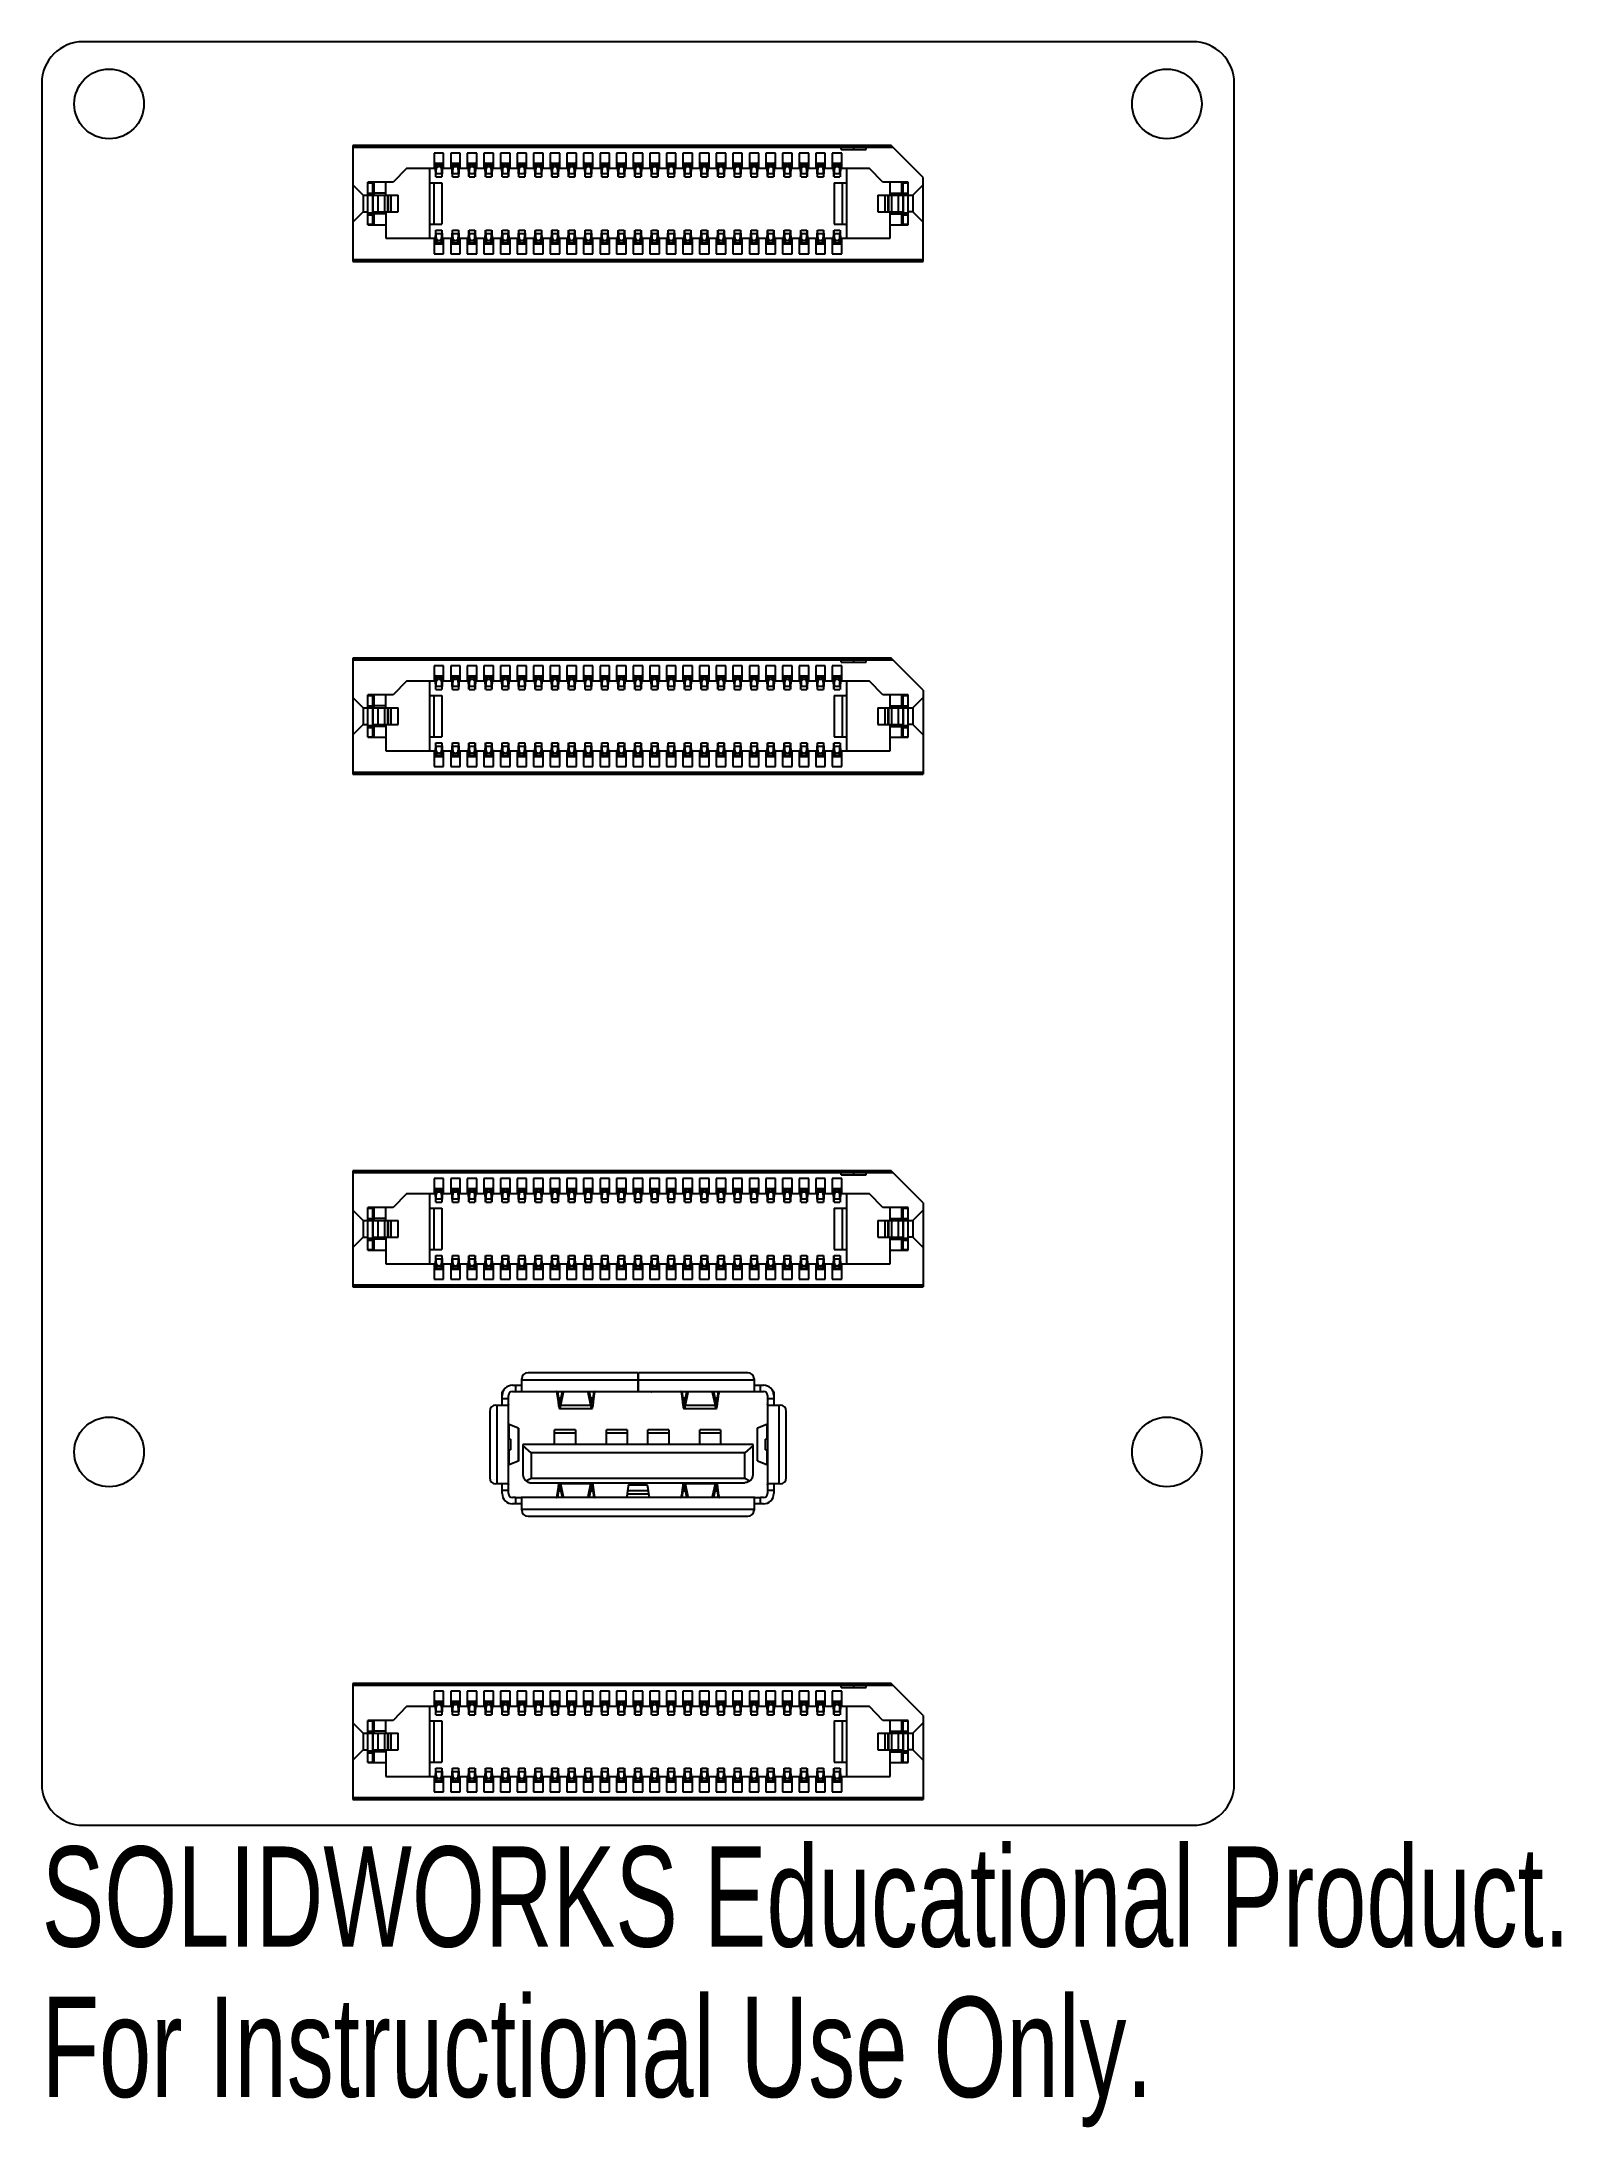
# Model space of a CAD drawing. Header units: millimetres. Extents: x -29 to 45, y -58 to 43.
import ezdxf

# ---------------------------------------------------------------- set-up
doc = ezdxf.new("R2010")
doc.units = ezdxf.units.MM
doc.styles.add('SLDTEXTSTYLE0', font='TXT', dxfattribs={"width": 0.7})

msp = doc.modelspace()

# ---------------------------------------------------------------- texts
at = {"color": 7, "linetype": 'Continuous', "char_height": 4.8336, "attachment_point": 1, "style": 'SLDTEXTSTYLE0'}
for s, insert in [('SOLIDWORKS Educational Product.', (-28.75, -44.02)), ('For Instructional Use Only.', (-28.75, -51.27))]:
    msp.add_mtext(s, dxfattribs=dict(at, insert=insert))

# ---------------------------------------------------------------- linework, layer by layer
at = {"color": 7, "linetype": 'Continuous', "lineweight": 25}
for p, q in [((26.75, 43), (-26.75, 43)), ((-28.75, 41), (-28.75, -41)), ((28.75, -41), (28.75, 41)), ((-13.75, 38), (-13.75, 32.4)), ((12.2, 38), (-13.75, 38)), ((12.3, 37.9), (-13.75, 37.9)), ((-9.37, 37.63), (-9.83, 37.63)), ((-9.83, 37.63), (-9.83, 36.88)), ((-9.37, 36.88), (-9.37, 37.63)), ((-8.57, 37.63), (-9.03, 37.63)), ((-9.03, 37.63), (-9.03, 36.88)), ((-8.57, 36.88), (-8.57, 37.63)), ((-8.23, 37.63), (-8.23, 36.88)), ((-7.77, 37.63), (-8.23, 37.63)), ((-7.77, 36.88), (-7.77, 37.63)), ((-7.43, 37.63), (-7.43, 36.88)), ((-6.97, 37.63), (-7.43, 37.63)), ((-6.97, 36.88), (-6.97, 37.63)), ((-6.63, 37.63), (-6.63, 36.88)), ((-6.17, 37.63), (-6.63, 37.63)), ((-6.17, 36.88), (-6.17, 37.63)), ((-5.37, 37.63), (-5.83, 37.63)), ((-5.83, 37.63), (-5.83, 36.88)), ((-5.37, 36.88), (-5.37, 37.63)), ((-5.03, 37.63), (-5.03, 36.88)), ((-4.57, 37.63), (-5.03, 37.63)), ((-4.57, 36.88), (-4.57, 37.63)), ((-4.23, 37.63), (-4.23, 36.88)), ((-3.77, 37.63), (-4.23, 37.63)), ((-3.77, 36.88), (-3.77, 37.63)), ((-3.43, 37.63), (-3.43, 36.88)), ((-2.97, 37.63), (-3.43, 37.63)), ((-2.97, 36.88), (-2.97, 37.63)), ((-2.17, 37.63), (-2.63, 37.63)), ((-2.63, 37.63), (-2.63, 36.88)), ((-2.17, 36.88), (-2.17, 37.63)), ((-1.37, 37.63), (-1.83, 37.63)), ((-1.83, 37.63), (-1.83, 36.88)), ((-1.37, 36.88), (-1.37, 37.63)), ((-0.57, 37.63), (-1.03, 37.63)), ((-1.03, 37.63), (-1.03, 36.88)), ((-0.57, 36.88), (-0.57, 37.63)), ((0.23, 37.63), (-0.23, 37.63)), ((-0.23, 37.63), (-0.23, 36.88)), ((0.23, 36.88), (0.23, 37.63)), ((1.03, 37.63), (0.57, 37.63)), ((0.57, 37.63), (0.57, 36.88)), ((1.03, 36.88), (1.03, 37.63)), ((1.83, 37.63), (1.37, 37.63)), ((1.37, 37.63), (1.37, 36.88)), ((1.83, 36.88), (1.83, 37.63)), ((2.63, 37.63), (2.17, 37.63)), ((2.17, 37.63), (2.17, 36.88)), ((2.63, 36.88), (2.63, 37.63)), ((2.97, 37.63), (2.97, 36.88)), ((3.43, 37.63), (2.97, 37.63)), ((3.43, 36.88), (3.43, 37.63)), ((3.77, 37.63), (3.77, 36.88)), ((4.23, 37.63), (3.77, 37.63)), ((4.23, 36.88), (4.23, 37.63)), ((5.03, 37.63), (4.57, 37.63)), ((4.57, 37.63), (4.57, 36.88)), ((5.03, 36.88), (5.03, 37.63)), ((5.83, 37.63), (5.37, 37.63)), ((5.37, 37.63), (5.37, 36.88)), ((5.83, 36.88), (5.83, 37.63)), ((6.17, 37.63), (6.17, 36.88)), ((6.63, 37.63), (6.17, 37.63)), ((6.63, 36.88), (6.63, 37.63)), ((6.97, 37.63), (6.97, 36.88)), ((7.43, 37.63), (6.97, 37.63)), ((7.43, 36.88), (7.43, 37.63)), ((7.77, 37.63), (7.77, 36.88)), ((8.23, 37.63), (7.77, 37.63)), ((8.23, 36.88), (8.23, 37.63)), ((8.57, 37.63), (8.57, 36.88)), ((9.03, 37.63), (8.57, 37.63)), ((9.03, 36.88), (9.03, 37.63)), ((9.83, 37.63), (9.37, 37.63)), ((9.37, 37.63), (9.37, 36.88)), ((9.8, 37.8), (9.8, 37.9)), ((9.8, 37.8), (11, 37.8)), ((9.83, 36.88), (9.83, 37.63)), ((10.4, 37.8), (10.4, 37.9)), ((11, 37.8), (11, 37.9)), ((13.75, 36.45), (12.2, 38)), ((-11.81, 36.23), (-13.03, 36.23)), ((-13.03, 34.17), (-13.03, 36.23)), ((-12.78, 34.17), (-12.78, 36.23)), ((-12.72, 35.6), (-12.72, 36.23)), ((-12.16, 35.6), (-12.16, 36.23)), ((-11.16, 36.88), (-11.81, 36.23)), ((-9.83, 36.88), (-11.16, 36.88)), ((-10.06, 36.88), (-10.06, 33.52)), ((-9.79, 37.15), (-9.41, 37.15)), ((-9.79, 37.01), (-9.78, 37.01)), ((-9.77, 37.14), (-9.77, 36.99)), ((-9.77, 37.14), (-9.75, 36.65)), ((-9.77, 37.14), (-9.43, 37.14)), ((-9.75, 36.5), (-9.77, 36.99)), ((-9.75, 36.65), (-9.74, 36.65)), ((-9.74, 37.09), (-9.46, 37.09)), ((-9.74, 37.07), (-9.74, 36.84)), ((-9.74, 36.75), (-9.74, 37.07)), ((-9.74, 36.84), (-9.74, 36.65)), ((-9.74, 36.65), (-9.46, 36.65)), ((-9.74, 36.49), (-9.46, 36.49)), ((-9.61, 36.99), (-9.59, 36.99)), ((-9.46, 37.07), (-9.46, 36.84)), ((-9.46, 37.07), (-9.46, 36.75)), ((-9.46, 36.65), (-9.46, 36.84)), ((-9.46, 36.65), (-9.45, 36.65)), ((-9.45, 36.65), (-9.43, 37.14)), ((-9.43, 36.99), (-9.45, 36.5)), ((-9.43, 37.14), (-9.43, 36.99)), ((-9.42, 37.01), (-9.41, 37.01)), ((-9.03, 36.88), (-9.37, 36.88)), ((-8.99, 37.15), (-8.61, 37.15)), ((-8.99, 37.01), (-8.98, 37.01)), ((-8.97, 37.14), (-8.97, 36.99)), ((-8.97, 37.14), (-8.95, 36.65)), ((-8.97, 37.14), (-8.63, 37.14)), ((-8.95, 36.5), (-8.97, 36.99)), ((-8.95, 36.65), (-8.94, 36.65)), ((-8.94, 37.09), (-8.66, 37.09)), ((-8.94, 37.07), (-8.94, 36.84)), ((-8.94, 36.75), (-8.94, 37.07)), ((-8.94, 36.84), (-8.94, 36.65)), ((-8.94, 36.65), (-8.66, 36.65)), ((-8.94, 36.49), (-8.66, 36.49)), ((-8.81, 36.99), (-8.79, 36.99)), ((-8.66, 37.07), (-8.66, 36.84)), ((-8.66, 37.07), (-8.66, 36.75)), ((-8.66, 36.65), (-8.66, 36.84)), ((-8.66, 36.65), (-8.65, 36.65)), ((-8.65, 36.65), (-8.63, 37.14)), ((-8.63, 36.99), (-8.65, 36.5)), ((-8.63, 37.14), (-8.63, 36.99)), ((-8.62, 37.01), (-8.61, 37.01)), ((-8.23, 36.88), (-8.57, 36.88)), ((-8.19, 37.15), (-7.81, 37.15)), ((-8.19, 37.01), (-8.18, 37.01)), ((-8.17, 37.14), (-8.17, 36.99)), ((-8.17, 37.14), (-8.15, 36.65)), ((-8.17, 37.14), (-7.83, 37.14)), ((-8.15, 36.5), (-8.17, 36.99)), ((-8.15, 36.65), (-8.14, 36.65)), ((-8.14, 37.09), (-7.86, 37.09)), ((-8.14, 37.07), (-8.14, 36.84)), ((-8.14, 36.75), (-8.14, 37.07)), ((-8.14, 36.84), (-8.14, 36.65)), ((-8.14, 36.65), (-7.86, 36.65)), ((-8.14, 36.49), (-7.86, 36.49)), ((-8.01, 36.99), (-7.99, 36.99)), ((-7.86, 37.07), (-7.86, 36.84)), ((-7.86, 37.07), (-7.86, 36.75)), ((-7.86, 36.65), (-7.86, 36.84)), ((-7.86, 36.65), (-7.85, 36.65)), ((-7.85, 36.65), (-7.83, 37.14)), ((-7.83, 36.99), (-7.85, 36.5)), ((-7.83, 37.14), (-7.83, 36.99)), ((-7.82, 37.01), (-7.81, 37.01)), ((-7.43, 36.88), (-7.77, 36.88)), ((-7.39, 37.15), (-7.01, 37.15)), ((-7.39, 37.01), (-7.38, 37.01)), ((-7.37, 37.14), (-7.37, 36.99)), ((-7.37, 37.14), (-7.35, 36.65)), ((-7.37, 37.14), (-7.03, 37.14)), ((-7.35, 36.5), (-7.37, 36.99)), ((-7.35, 36.65), (-7.34, 36.65)), ((-7.34, 37.09), (-7.06, 37.09)), ((-7.34, 37.07), (-7.34, 36.84)), ((-7.34, 36.75), (-7.34, 37.07)), ((-7.34, 36.84), (-7.34, 36.65)), ((-7.34, 36.65), (-7.06, 36.65)), ((-7.34, 36.49), (-7.06, 36.49)), ((-7.21, 36.99), (-7.19, 36.99)), ((-7.06, 37.07), (-7.06, 36.84)), ((-7.06, 37.07), (-7.06, 36.75)), ((-7.06, 36.65), (-7.06, 36.84)), ((-7.06, 36.65), (-7.05, 36.65)), ((-7.05, 36.65), (-7.03, 37.14)), ((-7.03, 36.99), (-7.05, 36.5)), ((-7.03, 37.14), (-7.03, 36.99)), ((-7.02, 37.01), (-7.01, 37.01)), ((-6.63, 36.88), (-6.97, 36.88)), ((-6.59, 37.15), (-6.21, 37.15)), ((-6.59, 37.01), (-6.58, 37.01)), ((-6.57, 37.14), (-6.57, 36.99)), ((-6.57, 37.14), (-6.55, 36.65)), ((-6.57, 37.14), (-6.23, 37.14)), ((-6.55, 36.5), (-6.57, 36.99)), ((-6.55, 36.65), (-6.54, 36.65)), ((-6.54, 37.09), (-6.26, 37.09)), ((-6.54, 37.07), (-6.54, 36.84)), ((-6.54, 36.75), (-6.54, 37.07)), ((-6.54, 36.84), (-6.54, 36.65)), ((-6.54, 36.65), (-6.26, 36.65)), ((-6.54, 36.49), (-6.26, 36.49)), ((-6.41, 36.99), (-6.39, 36.99)), ((-6.26, 37.07), (-6.26, 36.84)), ((-6.26, 37.07), (-6.26, 36.75)), ((-6.26, 36.65), (-6.26, 36.84)), ((-6.26, 36.65), (-6.25, 36.65)), ((-6.25, 36.65), (-6.23, 37.14)), ((-6.23, 36.99), (-6.25, 36.5)), ((-6.23, 37.14), (-6.23, 36.99)), ((-6.22, 37.01), (-6.21, 37.01)), ((-5.83, 36.88), (-6.17, 36.88)), ((-5.79, 37.15), (-5.41, 37.15)), ((-5.79, 37.01), (-5.78, 37.01)), ((-5.77, 37.14), (-5.77, 36.99)), ((-5.77, 37.14), (-5.75, 36.65)), ((-5.77, 37.14), (-5.43, 37.14)), ((-5.75, 36.5), (-5.77, 36.99)), ((-5.75, 36.65), (-5.74, 36.65)), ((-5.74, 37.09), (-5.46, 37.09)), ((-5.74, 37.07), (-5.74, 36.84)), ((-5.74, 36.75), (-5.74, 37.07)), ((-5.74, 36.84), (-5.74, 36.65)), ((-5.74, 36.65), (-5.46, 36.65)), ((-5.74, 36.49), (-5.46, 36.49)), ((-5.61, 36.99), (-5.59, 36.99)), ((-5.46, 37.07), (-5.46, 36.84)), ((-5.46, 37.07), (-5.46, 36.75)), ((-5.46, 36.65), (-5.46, 36.84)), ((-5.46, 36.65), (-5.45, 36.65)), ((-5.45, 36.65), (-5.43, 37.14)), ((-5.43, 36.99), (-5.45, 36.5)), ((-5.43, 37.14), (-5.43, 36.99)), ((-5.42, 37.01), (-5.41, 37.01)), ((-5.03, 36.88), (-5.37, 36.88)), ((-4.99, 37.15), (-4.61, 37.15)), ((-4.99, 37.01), (-4.98, 37.01)), ((-4.97, 37.14), (-4.97, 36.99)), ((-4.97, 37.14), (-4.95, 36.65)), ((-4.97, 37.14), (-4.63, 37.14)), ((-4.95, 36.5), (-4.97, 36.99)), ((-4.95, 36.65), (-4.94, 36.65)), ((-4.94, 37.09), (-4.66, 37.09)), ((-4.94, 37.07), (-4.94, 36.84)), ((-4.94, 36.75), (-4.94, 37.07)), ((-4.94, 36.84), (-4.94, 36.65)), ((-4.94, 36.65), (-4.66, 36.65)), ((-4.94, 36.49), (-4.66, 36.49)), ((-4.81, 36.99), (-4.79, 36.99)), ((-4.66, 37.07), (-4.66, 36.84)), ((-4.66, 37.07), (-4.66, 36.75)), ((-4.66, 36.65), (-4.66, 36.84)), ((-4.66, 36.65), (-4.65, 36.65)), ((-4.65, 36.65), (-4.63, 37.14)), ((-4.63, 36.99), (-4.65, 36.5)), ((-4.63, 37.14), (-4.63, 36.99)), ((-4.62, 37.01), (-4.61, 37.01)), ((-4.23, 36.88), (-4.57, 36.88)), ((-4.19, 37.15), (-3.81, 37.15)), ((-4.19, 37.01), (-4.18, 37.01)), ((-4.17, 37.14), (-4.17, 36.99)), ((-4.17, 37.14), (-4.15, 36.65)), ((-4.17, 37.14), (-3.83, 37.14)), ((-4.15, 36.5), (-4.17, 36.99)), ((-4.15, 36.65), (-4.14, 36.65)), ((-4.14, 37.09), (-3.86, 37.09)), ((-4.14, 37.07), (-4.14, 36.84)), ((-4.14, 36.75), (-4.14, 37.07)), ((-4.14, 36.84), (-4.14, 36.65)), ((-4.14, 36.65), (-3.86, 36.65)), ((-4.14, 36.49), (-3.86, 36.49)), ((-4.01, 36.99), (-3.99, 36.99)), ((-3.86, 37.07), (-3.86, 36.84)), ((-3.86, 37.07), (-3.86, 36.75)), ((-3.86, 36.65), (-3.86, 36.84)), ((-3.86, 36.65), (-3.85, 36.65)), ((-3.85, 36.65), (-3.83, 37.14)), ((-3.83, 36.99), (-3.85, 36.5)), ((-3.83, 37.14), (-3.83, 36.99)), ((-3.82, 37.01), (-3.81, 37.01)), ((-3.43, 36.88), (-3.77, 36.88)), ((-3.39, 37.15), (-3.01, 37.15)), ((-3.39, 37.01), (-3.38, 37.01)), ((-3.37, 37.14), (-3.37, 36.99)), ((-3.37, 37.14), (-3.35, 36.65)), ((-3.37, 37.14), (-3.03, 37.14)), ((-3.35, 36.5), (-3.37, 36.99)), ((-3.35, 36.65), (-3.34, 36.65)), ((-3.34, 37.09), (-3.06, 37.09)), ((-3.34, 37.07), (-3.34, 36.84)), ((-3.34, 36.75), (-3.34, 37.07)), ((-3.34, 36.84), (-3.34, 36.65)), ((-3.34, 36.65), (-3.06, 36.65)), ((-3.34, 36.49), (-3.06, 36.49)), ((-3.21, 36.99), (-3.19, 36.99)), ((-3.06, 37.07), (-3.06, 36.84)), ((-3.06, 37.07), (-3.06, 36.75)), ((-3.06, 36.65), (-3.06, 36.84)), ((-3.06, 36.65), (-3.05, 36.65)), ((-3.05, 36.65), (-3.03, 37.14)), ((-3.03, 36.99), (-3.05, 36.5)), ((-3.03, 37.14), (-3.03, 36.99)), ((-3.02, 37.01), (-3.01, 37.01)), ((-2.63, 36.88), (-2.97, 36.88)), ((-2.59, 37.15), (-2.21, 37.15)), ((-2.59, 37.01), (-2.58, 37.01)), ((-2.57, 37.14), (-2.57, 36.99)), ((-2.57, 37.14), (-2.55, 36.65)), ((-2.57, 37.14), (-2.23, 37.14)), ((-2.55, 36.5), (-2.57, 36.99)), ((-2.55, 36.65), (-2.54, 36.65)), ((-2.54, 37.09), (-2.26, 37.09)), ((-2.54, 37.07), (-2.54, 36.84)), ((-2.54, 36.75), (-2.54, 37.07)), ((-2.54, 36.84), (-2.54, 36.65)), ((-2.54, 36.65), (-2.26, 36.65)), ((-2.54, 36.49), (-2.26, 36.49)), ((-2.41, 36.99), (-2.39, 36.99)), ((-2.26, 37.07), (-2.26, 36.84)), ((-2.26, 37.07), (-2.26, 36.75)), ((-2.26, 36.65), (-2.26, 36.84)), ((-2.26, 36.65), (-2.25, 36.65)), ((-2.25, 36.65), (-2.23, 37.14)), ((-2.23, 36.99), (-2.25, 36.5)), ((-2.23, 37.14), (-2.23, 36.99)), ((-2.22, 37.01), (-2.21, 37.01)), ((-1.83, 36.88), (-2.17, 36.88)), ((-1.79, 37.15), (-1.41, 37.15)), ((-1.79, 37.01), (-1.78, 37.01)), ((-1.77, 37.14), (-1.77, 36.99)), ((-1.77, 37.14), (-1.75, 36.65)), ((-1.77, 37.14), (-1.43, 37.14)), ((-1.75, 36.5), (-1.77, 36.99)), ((-1.75, 36.65), (-1.74, 36.65)), ((-1.74, 37.09), (-1.46, 37.09)), ((-1.74, 37.07), (-1.74, 36.84)), ((-1.74, 36.75), (-1.74, 37.07)), ((-1.74, 36.84), (-1.74, 36.65)), ((-1.74, 36.65), (-1.46, 36.65)), ((-1.74, 36.49), (-1.46, 36.49)), ((-1.61, 36.99), (-1.59, 36.99)), ((-1.46, 37.07), (-1.46, 36.84)), ((-1.46, 37.07), (-1.46, 36.75)), ((-1.46, 36.65), (-1.46, 36.84)), ((-1.46, 36.65), (-1.45, 36.65)), ((-1.45, 36.65), (-1.43, 37.14)), ((-1.43, 36.99), (-1.45, 36.5)), ((-1.43, 37.14), (-1.43, 36.99)), ((-1.42, 37.01), (-1.41, 37.01)), ((-1.03, 36.88), (-1.37, 36.88)), ((-0.99, 37.15), (-0.61, 37.15)), ((-0.99, 37.01), (-0.98, 37.01)), ((-0.97, 37.14), (-0.97, 36.99)), ((-0.97, 37.14), (-0.95, 36.65)), ((-0.97, 37.14), (-0.63, 37.14)), ((-0.95, 36.5), (-0.97, 36.99)), ((-0.95, 36.65), (-0.94, 36.65)), ((-0.94, 37.09), (-0.66, 37.09)), ((-0.94, 37.07), (-0.94, 36.84)), ((-0.94, 36.75), (-0.94, 37.07)), ((-0.94, 36.84), (-0.94, 36.65)), ((-0.94, 36.65), (-0.66, 36.65)), ((-0.94, 36.49), (-0.66, 36.49)), ((-0.81, 36.99), (-0.79, 36.99)), ((-0.66, 37.07), (-0.66, 36.84)), ((-0.66, 37.07), (-0.66, 36.75)), ((-0.66, 36.65), (-0.66, 36.84)), ((-0.66, 36.65), (-0.65, 36.65)), ((-0.65, 36.65), (-0.63, 37.14)), ((-0.63, 36.99), (-0.65, 36.5)), ((-0.63, 37.14), (-0.63, 36.99)), ((-0.62, 37.01), (-0.61, 37.01)), ((-0.23, 36.88), (-0.57, 36.88)), ((-0.19, 37.15), (0.19, 37.15)), ((-0.19, 37.01), (-0.18, 37.01)), ((-0.17, 37.14), (-0.17, 36.99)), ((-0.17, 37.14), (-0.15, 36.65)), ((-0.17, 37.14), (0.17, 37.14)), ((-0.15, 36.5), (-0.17, 36.99)), ((-0.15, 36.65), (-0.14, 36.65)), ((-0.14, 37.09), (0.14, 37.09)), ((-0.14, 37.07), (-0.14, 36.84)), ((-0.14, 36.75), (-0.14, 37.07)), ((-0.14, 36.84), (-0.14, 36.65)), ((-0.14, 36.65), (0.14, 36.65)), ((-0.14, 36.49), (0.14, 36.49)), ((-0.01, 36.99), (0.01, 36.99)), ((0.14, 37.07), (0.14, 36.84)), ((0.14, 37.07), (0.14, 36.75)), ((0.14, 36.65), (0.14, 36.84)), ((0.14, 36.65), (0.15, 36.65)), ((0.15, 36.65), (0.17, 37.14)), ((0.17, 36.99), (0.15, 36.5)), ((0.17, 37.14), (0.17, 36.99)), ((0.18, 37.01), (0.19, 37.01)), ((0.57, 36.88), (0.23, 36.88)), ((0.61, 37.15), (0.99, 37.15)), ((0.61, 37.01), (0.62, 37.01)), ((0.63, 37.14), (0.63, 36.99)), ((0.63, 37.14), (0.65, 36.65)), ((0.63, 37.14), (0.97, 37.14)), ((0.65, 36.5), (0.63, 36.99)), ((0.65, 36.65), (0.66, 36.65)), ((0.66, 37.09), (0.94, 37.09)), ((0.66, 37.07), (0.66, 36.84)), ((0.66, 36.75), (0.66, 37.07)), ((0.66, 36.84), (0.66, 36.65)), ((0.66, 36.65), (0.94, 36.65)), ((0.66, 36.49), (0.94, 36.49)), ((0.79, 36.99), (0.81, 36.99)), ((0.94, 37.07), (0.94, 36.84)), ((0.94, 37.07), (0.94, 36.75)), ((0.94, 36.65), (0.94, 36.84)), ((0.94, 36.65), (0.95, 36.65)), ((0.95, 36.65), (0.97, 37.14)), ((0.97, 36.99), (0.95, 36.5)), ((0.97, 37.14), (0.97, 36.99)), ((0.98, 37.01), (0.99, 37.01)), ((1.37, 36.88), (1.03, 36.88)), ((1.41, 37.15), (1.79, 37.15)), ((1.41, 37.01), (1.42, 37.01)), ((1.43, 37.14), (1.43, 36.99)), ((1.43, 37.14), (1.45, 36.65)), ((1.43, 37.14), (1.77, 37.14)), ((1.45, 36.5), (1.43, 36.99)), ((1.45, 36.65), (1.46, 36.65)), ((1.46, 37.09), (1.74, 37.09)), ((1.46, 37.07), (1.46, 36.84)), ((1.46, 36.75), (1.46, 37.07)), ((1.46, 36.84), (1.46, 36.65)), ((1.46, 36.65), (1.74, 36.65)), ((1.46, 36.49), (1.74, 36.49)), ((1.59, 36.99), (1.61, 36.99)), ((1.74, 37.07), (1.74, 36.84)), ((1.74, 37.07), (1.74, 36.75)), ((1.74, 36.65), (1.74, 36.84)), ((1.74, 36.65), (1.75, 36.65)), ((1.75, 36.65), (1.77, 37.14)), ((1.77, 36.99), (1.75, 36.5)), ((1.77, 37.14), (1.77, 36.99)), ((1.78, 37.01), (1.79, 37.01)), ((2.17, 36.88), (1.83, 36.88)), ((2.21, 37.15), (2.59, 37.15)), ((2.21, 37.01), (2.22, 37.01)), ((2.23, 37.14), (2.23, 36.99)), ((2.23, 37.14), (2.25, 36.65)), ((2.23, 37.14), (2.57, 37.14)), ((2.25, 36.5), (2.23, 36.99)), ((2.25, 36.65), (2.26, 36.65)), ((2.26, 37.09), (2.54, 37.09)), ((2.26, 37.07), (2.26, 36.84)), ((2.26, 36.75), (2.26, 37.07)), ((2.26, 36.84), (2.26, 36.65)), ((2.26, 36.65), (2.54, 36.65)), ((2.26, 36.49), (2.54, 36.49)), ((2.39, 36.99), (2.41, 36.99)), ((2.54, 37.07), (2.54, 36.84)), ((2.54, 37.07), (2.54, 36.75)), ((2.54, 36.65), (2.54, 36.84)), ((2.54, 36.65), (2.55, 36.65)), ((2.55, 36.65), (2.57, 37.14)), ((2.57, 36.99), (2.55, 36.5)), ((2.57, 37.14), (2.57, 36.99)), ((2.58, 37.01), (2.59, 37.01)), ((2.97, 36.88), (2.63, 36.88)), ((3.01, 37.15), (3.39, 37.15)), ((3.01, 37.01), (3.02, 37.01)), ((3.03, 37.14), (3.03, 36.99)), ((3.03, 37.14), (3.05, 36.65)), ((3.03, 37.14), (3.37, 37.14)), ((3.05, 36.5), (3.03, 36.99)), ((3.05, 36.65), (3.06, 36.65)), ((3.06, 37.09), (3.34, 37.09)), ((3.06, 37.07), (3.06, 36.84)), ((3.06, 36.75), (3.06, 37.07)), ((3.06, 36.84), (3.06, 36.65)), ((3.06, 36.65), (3.34, 36.65)), ((3.06, 36.49), (3.34, 36.49)), ((3.19, 36.99), (3.21, 36.99)), ((3.34, 37.07), (3.34, 36.84)), ((3.34, 37.07), (3.34, 36.75)), ((3.34, 36.65), (3.34, 36.84)), ((3.34, 36.65), (3.35, 36.65)), ((3.35, 36.65), (3.37, 37.14)), ((3.37, 36.99), (3.35, 36.5)), ((3.37, 37.14), (3.37, 36.99)), ((3.38, 37.01), (3.39, 37.01)), ((3.77, 36.88), (3.43, 36.88)), ((3.81, 37.15), (4.19, 37.15)), ((3.81, 37.01), (3.82, 37.01)), ((3.83, 37.14), (3.83, 36.99)), ((3.83, 37.14), (3.85, 36.65)), ((3.83, 37.14), (4.17, 37.14)), ((3.85, 36.5), (3.83, 36.99)), ((3.85, 36.65), (3.86, 36.65)), ((3.86, 37.09), (4.14, 37.09)), ((3.86, 37.07), (3.86, 36.84)), ((3.86, 36.75), (3.86, 37.07)), ((3.86, 36.84), (3.86, 36.65)), ((3.86, 36.65), (4.14, 36.65)), ((3.86, 36.49), (4.14, 36.49)), ((3.99, 36.99), (4.01, 36.99)), ((4.14, 37.07), (4.14, 36.84)), ((4.14, 37.07), (4.14, 36.75)), ((4.14, 36.65), (4.14, 36.84)), ((4.14, 36.65), (4.15, 36.65)), ((4.15, 36.65), (4.17, 37.14)), ((4.17, 36.99), (4.15, 36.5)), ((4.17, 37.14), (4.17, 36.99)), ((4.18, 37.01), (4.19, 37.01)), ((4.57, 36.88), (4.23, 36.88)), ((4.61, 37.15), (4.99, 37.15)), ((4.61, 37.01), (4.62, 37.01)), ((4.63, 37.14), (4.63, 36.99)), ((4.63, 37.14), (4.65, 36.65)), ((4.63, 37.14), (4.97, 37.14)), ((4.65, 36.5), (4.63, 36.99)), ((4.65, 36.65), (4.66, 36.65)), ((4.66, 37.09), (4.94, 37.09)), ((4.66, 37.07), (4.66, 36.84)), ((4.66, 36.75), (4.66, 37.07)), ((4.66, 36.84), (4.66, 36.65)), ((4.66, 36.65), (4.94, 36.65)), ((4.66, 36.49), (4.94, 36.49)), ((4.79, 36.99), (4.81, 36.99)), ((4.94, 37.07), (4.94, 36.84)), ((4.94, 37.07), (4.94, 36.75)), ((4.94, 36.65), (4.94, 36.84)), ((4.94, 36.65), (4.95, 36.65)), ((4.95, 36.65), (4.97, 37.14)), ((4.97, 36.99), (4.95, 36.5)), ((4.97, 37.14), (4.97, 36.99)), ((4.98, 37.01), (4.99, 37.01)), ((5.37, 36.88), (5.03, 36.88)), ((5.41, 37.15), (5.79, 37.15)), ((5.41, 37.01), (5.42, 37.01)), ((5.43, 37.14), (5.43, 36.99)), ((5.43, 37.14), (5.45, 36.65)), ((5.43, 37.14), (5.77, 37.14)), ((5.45, 36.5), (5.43, 36.99)), ((5.45, 36.65), (5.46, 36.65)), ((5.46, 37.09), (5.74, 37.09)), ((5.46, 37.07), (5.46, 36.84)), ((5.46, 36.75), (5.46, 37.07)), ((5.46, 36.84), (5.46, 36.65)), ((5.46, 36.65), (5.74, 36.65)), ((5.46, 36.49), (5.74, 36.49)), ((5.59, 36.99), (5.61, 36.99)), ((5.74, 37.07), (5.74, 36.84)), ((5.74, 37.07), (5.74, 36.75)), ((5.74, 36.65), (5.74, 36.84)), ((5.74, 36.65), (5.75, 36.65)), ((5.75, 36.65), (5.77, 37.14)), ((5.77, 36.99), (5.75, 36.5)), ((5.77, 37.14), (5.77, 36.99)), ((5.78, 37.01), (5.79, 37.01)), ((6.17, 36.88), (5.83, 36.88)), ((6.21, 37.15), (6.59, 37.15)), ((6.21, 37.01), (6.22, 37.01)), ((6.23, 37.14), (6.23, 36.99)), ((6.23, 37.14), (6.25, 36.65)), ((6.23, 37.14), (6.57, 37.14)), ((6.25, 36.5), (6.23, 36.99)), ((6.25, 36.65), (6.26, 36.65)), ((6.26, 37.09), (6.54, 37.09)), ((6.26, 37.07), (6.26, 36.84)), ((6.26, 36.75), (6.26, 37.07)), ((6.26, 36.84), (6.26, 36.65)), ((6.26, 36.65), (6.54, 36.65)), ((6.26, 36.49), (6.54, 36.49)), ((6.39, 36.99), (6.41, 36.99)), ((6.54, 37.07), (6.54, 36.84)), ((6.54, 37.07), (6.54, 36.75)), ((6.54, 36.65), (6.54, 36.84)), ((6.54, 36.65), (6.55, 36.65)), ((6.55, 36.65), (6.57, 37.14)), ((6.57, 36.99), (6.55, 36.5)), ((6.57, 37.14), (6.57, 36.99)), ((6.58, 37.01), (6.59, 37.01)), ((6.97, 36.88), (6.63, 36.88)), ((7.01, 37.15), (7.39, 37.15)), ((7.01, 37.01), (7.02, 37.01)), ((7.03, 37.14), (7.03, 36.99)), ((7.03, 37.14), (7.05, 36.65)), ((7.03, 37.14), (7.37, 37.14)), ((7.05, 36.5), (7.03, 36.99)), ((7.05, 36.65), (7.06, 36.65)), ((7.06, 37.09), (7.34, 37.09)), ((7.06, 37.07), (7.06, 36.84)), ((7.06, 36.75), (7.06, 37.07)), ((7.06, 36.84), (7.06, 36.65)), ((7.06, 36.65), (7.34, 36.65)), ((7.06, 36.49), (7.34, 36.49)), ((7.19, 36.99), (7.21, 36.99)), ((7.34, 37.07), (7.34, 36.84)), ((7.34, 37.07), (7.34, 36.75)), ((7.34, 36.65), (7.34, 36.84)), ((7.34, 36.65), (7.35, 36.65)), ((7.35, 36.65), (7.37, 37.14)), ((7.37, 36.99), (7.35, 36.5)), ((7.37, 37.14), (7.37, 36.99)), ((7.38, 37.01), (7.39, 37.01)), ((7.77, 36.88), (7.43, 36.88)), ((7.81, 37.15), (8.19, 37.15)), ((7.81, 37.01), (7.82, 37.01)), ((7.83, 37.14), (7.83, 36.99)), ((7.83, 37.14), (7.85, 36.65)), ((7.83, 37.14), (8.17, 37.14)), ((7.85, 36.5), (7.83, 36.99)), ((7.85, 36.65), (7.86, 36.65)), ((7.86, 37.09), (8.14, 37.09)), ((7.86, 37.07), (7.86, 36.84)), ((7.86, 36.75), (7.86, 37.07)), ((7.86, 36.84), (7.86, 36.65)), ((7.86, 36.65), (8.14, 36.65)), ((7.86, 36.49), (8.14, 36.49)), ((7.99, 36.99), (8.01, 36.99)), ((8.14, 37.07), (8.14, 36.84)), ((8.14, 37.07), (8.14, 36.75)), ((8.14, 36.65), (8.14, 36.84)), ((8.14, 36.65), (8.15, 36.65)), ((8.15, 36.65), (8.17, 37.14)), ((8.17, 36.99), (8.15, 36.5)), ((8.17, 37.14), (8.17, 36.99)), ((8.18, 37.01), (8.19, 37.01)), ((8.57, 36.88), (8.23, 36.88)), ((8.61, 37.15), (8.99, 37.15)), ((8.61, 37.01), (8.62, 37.01)), ((8.63, 37.14), (8.63, 36.99)), ((8.63, 37.14), (8.65, 36.65)), ((8.63, 37.14), (8.97, 37.14)), ((8.65, 36.5), (8.63, 36.99)), ((8.65, 36.65), (8.66, 36.65)), ((8.66, 37.09), (8.94, 37.09)), ((8.66, 37.07), (8.66, 36.84)), ((8.66, 36.75), (8.66, 37.07)), ((8.66, 36.84), (8.66, 36.65)), ((8.66, 36.65), (8.94, 36.65)), ((8.66, 36.49), (8.94, 36.49)), ((8.79, 36.99), (8.81, 36.99)), ((8.94, 37.07), (8.94, 36.84)), ((8.94, 37.07), (8.94, 36.75)), ((8.94, 36.65), (8.94, 36.84)), ((8.94, 36.65), (8.95, 36.65)), ((8.95, 36.65), (8.97, 37.14)), ((8.97, 36.99), (8.95, 36.5)), ((8.97, 37.14), (8.97, 36.99)), ((8.98, 37.01), (8.99, 37.01)), ((9.37, 36.88), (9.03, 36.88)), ((9.41, 37.15), (9.79, 37.15)), ((9.41, 37.01), (9.42, 37.01)), ((9.43, 37.14), (9.43, 36.99)), ((9.43, 37.14), (9.45, 36.65)), ((9.43, 37.14), (9.77, 37.14)), ((9.45, 36.5), (9.43, 36.99)), ((9.45, 36.65), (9.46, 36.65)), ((9.46, 37.09), (9.74, 37.09)), ((9.46, 37.07), (9.46, 36.84)), ((9.46, 36.75), (9.46, 37.07)), ((9.46, 36.84), (9.46, 36.65)), ((9.46, 36.65), (9.74, 36.65)), ((9.46, 36.49), (9.74, 36.49)), ((9.59, 36.99), (9.61, 36.99)), ((9.74, 37.07), (9.74, 36.84)), ((9.74, 37.07), (9.74, 36.75)), ((9.74, 36.65), (9.74, 36.84)), ((9.74, 36.65), (9.75, 36.65)), ((9.75, 36.65), (9.77, 37.14)), ((9.77, 36.99), (9.75, 36.5)), ((9.77, 37.14), (9.77, 36.99)), ((9.78, 37.01), (9.79, 37.01)), ((11.16, 36.88), (9.83, 36.88)), ((10.06, 36.88), (10.06, 33.52)), ((11.81, 36.23), (11.16, 36.88)), ((13.03, 36.23), (11.81, 36.23)), ((12.16, 35.6), (12.16, 36.23)), ((12.72, 35.6), (12.72, 36.23)), ((12.78, 34.17), (12.78, 36.23)), ((13.03, 34.17), (13.03, 36.23)), ((13.75, 32.4), (13.75, 36.45)), ((-13.25, 35.6), (-13.75, 36.1)), ((-13.25, 35.6), (-12.78, 35.6)), ((-13.25, 35.6), (-13.25, 34.8)), ((-13.03, 36.2), (-12.78, 36.2)), ((-13.03, 35.7), (-12.78, 35.7)), ((-12.78, 35.6), (-11.56, 35.6)), ((-12.78, 35.6), (-12.78, 34.8)), ((-12.16, 35.7), (-12.72, 35.7)), ((-12.55, 35.6), (-12.55, 34.8)), ((-12.23, 35.6), (-12.23, 34.8)), ((-12.08, 35.6), (-12.08, 34.8)), ((-12.05, 35.6), (-12.05, 34.8)), ((-11.91, 35.6), (-11.91, 34.8)), ((-11.56, 34.8), (-11.56, 35.6)), ((-10.06, 36.2), (-9.46, 36.2)), ((-9.84, 36.2), (-9.84, 34.2)), ((-9.46, 36.2), (-9.46, 34.2)), ((9.46, 36.2), (9.46, 34.2)), ((9.46, 36.2), (10.06, 36.2)), ((9.84, 36.2), (9.84, 34.2)), ((11.56, 35.6), (11.56, 34.8)), ((11.56, 35.6), (12.78, 35.6)), ((11.91, 35.6), (11.91, 34.8)), ((12.05, 35.6), (12.05, 34.8)), ((12.08, 35.6), (12.08, 34.8)), ((12.16, 35.7), (12.72, 35.7)), ((12.23, 35.6), (12.23, 34.8)), ((12.55, 35.6), (12.55, 34.8)), ((12.78, 36.2), (13.03, 36.2)), ((12.78, 35.7), (13.03, 35.7)), ((12.78, 35.6), (13.25, 35.6)), ((12.78, 35.6), (12.78, 34.8)), ((13.75, 36.1), (13.25, 35.6)), ((13.25, 35.6), (13.25, 34.8)), ((-13.75, 34.3), (-13.25, 34.8)), ((-13.25, 34.8), (-13.03, 34.8)), ((-13.03, 34.75), (-12.78, 34.75)), ((-13.03, 34.65), (-12.78, 34.65)), ((-13.03, 34.2), (-12.78, 34.2)), ((-12.78, 34.8), (-11.56, 34.8)), ((-12.72, 34.17), (-12.72, 34.8)), ((-12.16, 34.7), (-12.72, 34.7)), ((-12.16, 34.8), (-12.16, 33.52)), ((-10.06, 34.2), (-9.46, 34.2)), ((9.46, 34.2), (10.06, 34.2)), ((11.56, 34.8), (12.78, 34.8)), ((12.16, 33.52), (12.16, 34.8)), ((12.16, 34.7), (12.72, 34.7)), ((12.72, 34.17), (12.72, 34.8)), ((12.78, 34.75), (13.03, 34.75)), ((12.78, 34.65), (13.03, 34.65)), ((12.78, 34.2), (13.03, 34.2)), ((13.25, 34.8), (13.03, 34.8)), ((13.25, 34.8), (13.75, 34.3)), ((-13.03, 34.17), (-12.16, 34.17)), ((-12.16, 33.52), (-9.83, 33.52)), ((-9.83, 33.52), (-9.83, 32.77)), ((-9.78, 33.4), (-9.79, 33.4)), ((-9.79, 33.25), (-9.41, 33.25)), ((-9.77, 33.41), (-9.75, 33.9)), ((-9.75, 33.75), (-9.77, 33.26)), ((-9.77, 33.41), (-9.77, 33.26)), ((-9.77, 33.26), (-9.43, 33.26)), ((-9.75, 33.75), (-9.74, 33.75)), ((-9.74, 33.91), (-9.46, 33.91)), ((-9.74, 33.75), (-9.74, 33.56)), ((-9.74, 33.75), (-9.46, 33.75)), ((-9.74, 33.33), (-9.74, 33.65)), ((-9.74, 33.56), (-9.74, 33.33)), ((-9.74, 33.31), (-9.46, 33.31)), ((-9.61, 33.41), (-9.59, 33.41)), ((-9.46, 33.56), (-9.46, 33.75)), ((-9.46, 33.75), (-9.45, 33.75)), ((-9.46, 33.65), (-9.46, 33.33)), ((-9.46, 33.56), (-9.46, 33.33)), ((-9.45, 33.9), (-9.43, 33.41)), ((-9.43, 33.26), (-9.45, 33.75)), ((-9.43, 33.41), (-9.43, 33.26)), ((-9.41, 33.4), (-9.42, 33.4)), ((-9.37, 33.52), (-9.03, 33.52)), ((-9.37, 32.77), (-9.37, 33.52)), ((-9.03, 33.52), (-9.03, 32.77)), ((-8.98, 33.4), (-8.99, 33.4)), ((-8.99, 33.25), (-8.61, 33.25)), ((-8.97, 33.41), (-8.95, 33.9)), ((-8.95, 33.75), (-8.97, 33.26)), ((-8.97, 33.41), (-8.97, 33.26)), ((-8.97, 33.26), (-8.63, 33.26)), ((-8.95, 33.75), (-8.94, 33.75)), ((-8.94, 33.91), (-8.66, 33.91)), ((-8.94, 33.75), (-8.94, 33.56)), ((-8.94, 33.75), (-8.66, 33.75)), ((-8.94, 33.33), (-8.94, 33.65)), ((-8.94, 33.56), (-8.94, 33.33)), ((-8.94, 33.31), (-8.66, 33.31)), ((-8.81, 33.41), (-8.79, 33.41)), ((-8.66, 33.56), (-8.66, 33.75)), ((-8.66, 33.75), (-8.65, 33.75)), ((-8.66, 33.65), (-8.66, 33.33)), ((-8.66, 33.56), (-8.66, 33.33)), ((-8.65, 33.9), (-8.63, 33.41)), ((-8.63, 33.26), (-8.65, 33.75)), ((-8.63, 33.41), (-8.63, 33.26)), ((-8.61, 33.4), (-8.62, 33.4)), ((-8.57, 32.77), (-8.57, 33.52)), ((-8.57, 33.52), (-8.23, 33.52)), ((-8.23, 33.52), (-8.23, 32.77)), ((-8.18, 33.4), (-8.19, 33.4)), ((-8.19, 33.25), (-7.81, 33.25)), ((-8.17, 33.41), (-8.15, 33.9)), ((-8.15, 33.75), (-8.17, 33.26)), ((-8.17, 33.41), (-8.17, 33.26)), ((-8.17, 33.26), (-7.83, 33.26)), ((-8.15, 33.75), (-8.14, 33.75)), ((-8.14, 33.91), (-7.86, 33.91)), ((-8.14, 33.75), (-8.14, 33.56)), ((-8.14, 33.75), (-7.86, 33.75)), ((-8.14, 33.33), (-8.14, 33.65)), ((-8.14, 33.56), (-8.14, 33.33)), ((-8.14, 33.31), (-7.86, 33.31)), ((-8.01, 33.41), (-7.99, 33.41)), ((-7.86, 33.56), (-7.86, 33.75)), ((-7.86, 33.75), (-7.85, 33.75)), ((-7.86, 33.65), (-7.86, 33.33)), ((-7.86, 33.56), (-7.86, 33.33)), ((-7.85, 33.9), (-7.83, 33.41)), ((-7.83, 33.26), (-7.85, 33.75)), ((-7.83, 33.41), (-7.83, 33.26)), ((-7.81, 33.4), (-7.82, 33.4)), ((-7.77, 33.52), (-7.43, 33.52)), ((-7.77, 32.77), (-7.77, 33.52)), ((-7.43, 33.52), (-7.43, 32.77)), ((-7.38, 33.4), (-7.39, 33.4)), ((-7.39, 33.25), (-7.01, 33.25)), ((-7.37, 33.41), (-7.35, 33.9)), ((-7.35, 33.75), (-7.37, 33.26)), ((-7.37, 33.41), (-7.37, 33.26)), ((-7.37, 33.26), (-7.03, 33.26)), ((-7.35, 33.75), (-7.34, 33.75)), ((-7.34, 33.91), (-7.06, 33.91)), ((-7.34, 33.75), (-7.34, 33.56)), ((-7.34, 33.75), (-7.06, 33.75)), ((-7.34, 33.33), (-7.34, 33.65)), ((-7.34, 33.56), (-7.34, 33.33)), ((-7.34, 33.31), (-7.06, 33.31)), ((-7.21, 33.41), (-7.19, 33.41)), ((-7.06, 33.56), (-7.06, 33.75)), ((-7.06, 33.75), (-7.05, 33.75)), ((-7.06, 33.65), (-7.06, 33.33)), ((-7.06, 33.56), (-7.06, 33.33)), ((-7.05, 33.9), (-7.03, 33.41)), ((-7.03, 33.26), (-7.05, 33.75)), ((-7.03, 33.41), (-7.03, 33.26)), ((-7.01, 33.4), (-7.02, 33.4)), ((-6.97, 33.52), (-6.63, 33.52)), ((-6.97, 32.77), (-6.97, 33.52)), ((-6.63, 33.52), (-6.63, 32.77)), ((-6.58, 33.4), (-6.59, 33.4)), ((-6.59, 33.25), (-6.21, 33.25)), ((-6.57, 33.41), (-6.55, 33.9)), ((-6.55, 33.75), (-6.57, 33.26)), ((-6.57, 33.41), (-6.57, 33.26)), ((-6.57, 33.26), (-6.23, 33.26)), ((-6.55, 33.75), (-6.54, 33.75)), ((-6.54, 33.91), (-6.26, 33.91)), ((-6.54, 33.75), (-6.54, 33.56)), ((-6.54, 33.75), (-6.26, 33.75)), ((-6.54, 33.33), (-6.54, 33.65)), ((-6.54, 33.56), (-6.54, 33.33)), ((-6.54, 33.31), (-6.26, 33.31)), ((-6.41, 33.41), (-6.39, 33.41)), ((-6.26, 33.56), (-6.26, 33.75)), ((-6.26, 33.75), (-6.25, 33.75)), ((-6.26, 33.65), (-6.26, 33.33)), ((-6.26, 33.56), (-6.26, 33.33)), ((-6.25, 33.9), (-6.23, 33.41)), ((-6.23, 33.26), (-6.25, 33.75)), ((-6.23, 33.41), (-6.23, 33.26)), ((-6.21, 33.4), (-6.22, 33.4)), ((-6.17, 33.52), (-5.83, 33.52)), ((-6.17, 32.77), (-6.17, 33.52)), ((-5.83, 33.52), (-5.83, 32.77)), ((-5.78, 33.4), (-5.79, 33.4)), ((-5.79, 33.25), (-5.41, 33.25)), ((-5.77, 33.41), (-5.75, 33.9)), ((-5.75, 33.75), (-5.77, 33.26)), ((-5.77, 33.41), (-5.77, 33.26)), ((-5.77, 33.26), (-5.43, 33.26)), ((-5.75, 33.75), (-5.74, 33.75)), ((-5.74, 33.91), (-5.46, 33.91)), ((-5.74, 33.75), (-5.74, 33.56)), ((-5.74, 33.75), (-5.46, 33.75)), ((-5.74, 33.33), (-5.74, 33.65)), ((-5.74, 33.56), (-5.74, 33.33)), ((-5.74, 33.31), (-5.46, 33.31)), ((-5.61, 33.41), (-5.59, 33.41)), ((-5.46, 33.56), (-5.46, 33.75)), ((-5.46, 33.75), (-5.45, 33.75)), ((-5.46, 33.65), (-5.46, 33.33)), ((-5.46, 33.56), (-5.46, 33.33)), ((-5.45, 33.9), (-5.43, 33.41)), ((-5.43, 33.26), (-5.45, 33.75)), ((-5.43, 33.41), (-5.43, 33.26)), ((-5.41, 33.4), (-5.42, 33.4)), ((-5.37, 33.52), (-5.03, 33.52)), ((-5.37, 32.77), (-5.37, 33.52)), ((-5.03, 33.52), (-5.03, 32.77)), ((-4.98, 33.4), (-4.99, 33.4)), ((-4.99, 33.25), (-4.61, 33.25)), ((-4.97, 33.41), (-4.95, 33.9)), ((-4.95, 33.75), (-4.97, 33.26)), ((-4.97, 33.41), (-4.97, 33.26)), ((-4.97, 33.26), (-4.63, 33.26)), ((-4.95, 33.75), (-4.94, 33.75)), ((-4.94, 33.91), (-4.66, 33.91)), ((-4.94, 33.75), (-4.94, 33.56)), ((-4.94, 33.75), (-4.66, 33.75)), ((-4.94, 33.33), (-4.94, 33.65)), ((-4.94, 33.56), (-4.94, 33.33)), ((-4.94, 33.31), (-4.66, 33.31)), ((-4.81, 33.41), (-4.79, 33.41)), ((-4.66, 33.56), (-4.66, 33.75)), ((-4.66, 33.75), (-4.65, 33.75)), ((-4.66, 33.65), (-4.66, 33.33)), ((-4.66, 33.56), (-4.66, 33.33)), ((-4.65, 33.9), (-4.63, 33.41)), ((-4.63, 33.26), (-4.65, 33.75)), ((-4.63, 33.41), (-4.63, 33.26)), ((-4.61, 33.4), (-4.62, 33.4)), ((-4.57, 33.52), (-4.23, 33.52)), ((-4.57, 32.77), (-4.57, 33.52)), ((-4.23, 33.52), (-4.23, 32.77)), ((-4.18, 33.4), (-4.19, 33.4)), ((-4.19, 33.25), (-3.81, 33.25)), ((-4.17, 33.41), (-4.15, 33.9)), ((-4.15, 33.75), (-4.17, 33.26)), ((-4.17, 33.41), (-4.17, 33.26)), ((-4.17, 33.26), (-3.83, 33.26)), ((-4.15, 33.75), (-4.14, 33.75)), ((-4.14, 33.91), (-3.86, 33.91)), ((-4.14, 33.75), (-4.14, 33.56)), ((-4.14, 33.75), (-3.86, 33.75)), ((-4.14, 33.33), (-4.14, 33.65)), ((-4.14, 33.56), (-4.14, 33.33)), ((-4.14, 33.31), (-3.86, 33.31)), ((-4.01, 33.41), (-3.99, 33.41)), ((-3.86, 33.56), (-3.86, 33.75)), ((-3.86, 33.75), (-3.85, 33.75)), ((-3.86, 33.65), (-3.86, 33.33)), ((-3.86, 33.56), (-3.86, 33.33)), ((-3.85, 33.9), (-3.83, 33.41)), ((-3.83, 33.26), (-3.85, 33.75)), ((-3.83, 33.41), (-3.83, 33.26)), ((-3.81, 33.4), (-3.82, 33.4)), ((-3.77, 33.52), (-3.43, 33.52)), ((-3.77, 32.77), (-3.77, 33.52)), ((-3.43, 33.52), (-3.43, 32.77)), ((-3.38, 33.4), (-3.39, 33.4)), ((-3.39, 33.25), (-3.01, 33.25)), ((-3.37, 33.41), (-3.35, 33.9)), ((-3.35, 33.75), (-3.37, 33.26)), ((-3.37, 33.41), (-3.37, 33.26)), ((-3.37, 33.26), (-3.03, 33.26)), ((-3.35, 33.75), (-3.34, 33.75)), ((-3.34, 33.91), (-3.06, 33.91)), ((-3.34, 33.75), (-3.34, 33.56)), ((-3.34, 33.75), (-3.06, 33.75)), ((-3.34, 33.33), (-3.34, 33.65)), ((-3.34, 33.56), (-3.34, 33.33)), ((-3.34, 33.31), (-3.06, 33.31)), ((-3.21, 33.41), (-3.19, 33.41)), ((-3.06, 33.56), (-3.06, 33.75)), ((-3.06, 33.75), (-3.05, 33.75)), ((-3.06, 33.65), (-3.06, 33.33)), ((-3.06, 33.56), (-3.06, 33.33)), ((-3.05, 33.9), (-3.03, 33.41)), ((-3.03, 33.26), (-3.05, 33.75)), ((-3.03, 33.41), (-3.03, 33.26)), ((-3.01, 33.4), (-3.02, 33.4)), ((-2.97, 33.52), (-2.63, 33.52)), ((-2.97, 32.77), (-2.97, 33.52)), ((-2.63, 33.52), (-2.63, 32.77)), ((-2.58, 33.4), (-2.59, 33.4)), ((-2.59, 33.25), (-2.21, 33.25)), ((-2.57, 33.41), (-2.55, 33.9)), ((-2.55, 33.75), (-2.57, 33.26)), ((-2.57, 33.41), (-2.57, 33.26)), ((-2.57, 33.26), (-2.23, 33.26)), ((-2.55, 33.75), (-2.54, 33.75)), ((-2.54, 33.91), (-2.26, 33.91)), ((-2.54, 33.75), (-2.54, 33.56)), ((-2.54, 33.75), (-2.26, 33.75)), ((-2.54, 33.33), (-2.54, 33.65)), ((-2.54, 33.56), (-2.54, 33.33)), ((-2.54, 33.31), (-2.26, 33.31)), ((-2.41, 33.41), (-2.39, 33.41)), ((-2.26, 33.56), (-2.26, 33.75)), ((-2.26, 33.75), (-2.25, 33.75)), ((-2.26, 33.65), (-2.26, 33.33)), ((-2.26, 33.56), (-2.26, 33.33)), ((-2.25, 33.9), (-2.23, 33.41)), ((-2.23, 33.26), (-2.25, 33.75)), ((-2.23, 33.41), (-2.23, 33.26)), ((-2.21, 33.4), (-2.22, 33.4)), ((-2.17, 33.52), (-1.83, 33.52)), ((-2.17, 32.77), (-2.17, 33.52)), ((-1.83, 33.52), (-1.83, 32.77)), ((-1.78, 33.4), (-1.79, 33.4)), ((-1.79, 33.25), (-1.41, 33.25)), ((-1.77, 33.41), (-1.75, 33.9)), ((-1.75, 33.75), (-1.77, 33.26)), ((-1.77, 33.41), (-1.77, 33.26)), ((-1.77, 33.26), (-1.43, 33.26)), ((-1.75, 33.75), (-1.74, 33.75)), ((-1.74, 33.91), (-1.46, 33.91)), ((-1.74, 33.75), (-1.74, 33.56)), ((-1.74, 33.75), (-1.46, 33.75)), ((-1.74, 33.33), (-1.74, 33.65)), ((-1.74, 33.56), (-1.74, 33.33)), ((-1.74, 33.31), (-1.46, 33.31)), ((-1.61, 33.41), (-1.59, 33.41)), ((-1.46, 33.56), (-1.46, 33.75)), ((-1.46, 33.75), (-1.45, 33.75)), ((-1.46, 33.65), (-1.46, 33.33)), ((-1.46, 33.56), (-1.46, 33.33)), ((-1.45, 33.9), (-1.43, 33.41)), ((-1.43, 33.26), (-1.45, 33.75)), ((-1.43, 33.41), (-1.43, 33.26)), ((-1.41, 33.4), (-1.42, 33.4)), ((-1.37, 33.52), (-1.03, 33.52)), ((-1.37, 32.77), (-1.37, 33.52)), ((-1.03, 33.52), (-1.03, 32.77)), ((-0.98, 33.4), (-0.99, 33.4)), ((-0.99, 33.25), (-0.61, 33.25)), ((-0.97, 33.41), (-0.95, 33.9)), ((-0.95, 33.75), (-0.97, 33.26)), ((-0.97, 33.41), (-0.97, 33.26)), ((-0.97, 33.26), (-0.63, 33.26)), ((-0.95, 33.75), (-0.94, 33.75)), ((-0.94, 33.91), (-0.66, 33.91)), ((-0.94, 33.75), (-0.94, 33.56)), ((-0.94, 33.75), (-0.66, 33.75)), ((-0.94, 33.33), (-0.94, 33.65)), ((-0.94, 33.56), (-0.94, 33.33)), ((-0.94, 33.31), (-0.66, 33.31)), ((-0.81, 33.41), (-0.79, 33.41)), ((-0.66, 33.56), (-0.66, 33.75)), ((-0.66, 33.75), (-0.65, 33.75)), ((-0.66, 33.65), (-0.66, 33.33)), ((-0.66, 33.56), (-0.66, 33.33)), ((-0.65, 33.9), (-0.63, 33.41)), ((-0.63, 33.26), (-0.65, 33.75)), ((-0.63, 33.41), (-0.63, 33.26)), ((-0.61, 33.4), (-0.62, 33.4)), ((-0.57, 32.77), (-0.57, 33.52)), ((-0.57, 33.52), (-0.23, 33.52)), ((-0.23, 33.52), (-0.23, 32.77)), ((-0.18, 33.4), (-0.19, 33.4)), ((-0.19, 33.25), (0.19, 33.25)), ((-0.17, 33.41), (-0.15, 33.9)), ((-0.15, 33.75), (-0.17, 33.26)), ((-0.17, 33.41), (-0.17, 33.26)), ((-0.17, 33.26), (0.17, 33.26)), ((-0.15, 33.75), (-0.14, 33.75)), ((-0.14, 33.91), (0.14, 33.91)), ((-0.14, 33.75), (-0.14, 33.56)), ((-0.14, 33.75), (0.14, 33.75)), ((-0.14, 33.33), (-0.14, 33.65)), ((-0.14, 33.56), (-0.14, 33.33)), ((-0.14, 33.31), (0.14, 33.31)), ((-0.01, 33.41), (0.01, 33.41)), ((0.14, 33.56), (0.14, 33.75)), ((0.14, 33.75), (0.15, 33.75)), ((0.14, 33.65), (0.14, 33.33)), ((0.14, 33.56), (0.14, 33.33)), ((0.15, 33.9), (0.17, 33.41)), ((0.17, 33.26), (0.15, 33.75)), ((0.17, 33.41), (0.17, 33.26)), ((0.19, 33.4), (0.18, 33.4)), ((0.23, 33.52), (0.57, 33.52)), ((0.23, 32.77), (0.23, 33.52)), ((0.57, 33.52), (0.57, 32.77)), ((0.62, 33.4), (0.61, 33.4)), ((0.61, 33.25), (0.99, 33.25)), ((0.63, 33.41), (0.65, 33.9)), ((0.65, 33.75), (0.63, 33.26)), ((0.63, 33.41), (0.63, 33.26)), ((0.63, 33.26), (0.97, 33.26)), ((0.65, 33.75), (0.66, 33.75)), ((0.66, 33.91), (0.94, 33.91)), ((0.66, 33.75), (0.66, 33.56)), ((0.66, 33.75), (0.94, 33.75)), ((0.66, 33.33), (0.66, 33.65)), ((0.66, 33.56), (0.66, 33.33)), ((0.66, 33.31), (0.94, 33.31)), ((0.79, 33.41), (0.81, 33.41)), ((0.94, 33.56), (0.94, 33.75)), ((0.94, 33.75), (0.95, 33.75)), ((0.94, 33.65), (0.94, 33.33)), ((0.94, 33.56), (0.94, 33.33)), ((0.95, 33.9), (0.97, 33.41)), ((0.97, 33.26), (0.95, 33.75)), ((0.97, 33.41), (0.97, 33.26)), ((0.99, 33.4), (0.98, 33.4)), ((1.03, 33.52), (1.37, 33.52)), ((1.03, 32.77), (1.03, 33.52)), ((1.37, 33.52), (1.37, 32.77)), ((1.42, 33.4), (1.41, 33.4)), ((1.41, 33.25), (1.79, 33.25)), ((1.43, 33.41), (1.45, 33.9)), ((1.45, 33.75), (1.43, 33.26)), ((1.43, 33.41), (1.43, 33.26)), ((1.43, 33.26), (1.77, 33.26)), ((1.45, 33.75), (1.46, 33.75)), ((1.46, 33.91), (1.74, 33.91)), ((1.46, 33.75), (1.46, 33.56)), ((1.46, 33.75), (1.74, 33.75)), ((1.46, 33.33), (1.46, 33.65)), ((1.46, 33.56), (1.46, 33.33)), ((1.46, 33.31), (1.74, 33.31)), ((1.59, 33.41), (1.61, 33.41)), ((1.74, 33.56), (1.74, 33.75)), ((1.74, 33.75), (1.75, 33.75)), ((1.74, 33.65), (1.74, 33.33)), ((1.74, 33.56), (1.74, 33.33)), ((1.75, 33.9), (1.77, 33.41)), ((1.77, 33.26), (1.75, 33.75)), ((1.77, 33.41), (1.77, 33.26)), ((1.79, 33.4), (1.78, 33.4)), ((1.83, 33.52), (2.17, 33.52)), ((1.83, 32.77), (1.83, 33.52)), ((2.17, 33.52), (2.17, 32.77)), ((2.22, 33.4), (2.21, 33.4)), ((2.21, 33.25), (2.59, 33.25)), ((2.23, 33.41), (2.25, 33.9)), ((2.25, 33.75), (2.23, 33.26)), ((2.23, 33.41), (2.23, 33.26)), ((2.23, 33.26), (2.57, 33.26)), ((2.25, 33.75), (2.26, 33.75)), ((2.26, 33.91), (2.54, 33.91)), ((2.26, 33.75), (2.26, 33.56)), ((2.26, 33.75), (2.54, 33.75)), ((2.26, 33.33), (2.26, 33.65)), ((2.26, 33.56), (2.26, 33.33)), ((2.26, 33.31), (2.54, 33.31)), ((2.39, 33.41), (2.41, 33.41)), ((2.54, 33.56), (2.54, 33.75)), ((2.54, 33.75), (2.55, 33.75)), ((2.54, 33.65), (2.54, 33.33)), ((2.54, 33.56), (2.54, 33.33)), ((2.55, 33.9), (2.57, 33.41)), ((2.57, 33.26), (2.55, 33.75)), ((2.57, 33.41), (2.57, 33.26)), ((2.59, 33.4), (2.58, 33.4)), ((2.63, 32.77), (2.63, 33.52)), ((2.63, 33.52), (2.97, 33.52)), ((2.97, 33.52), (2.97, 32.77)), ((3.02, 33.4), (3.01, 33.4)), ((3.01, 33.25), (3.39, 33.25)), ((3.03, 33.41), (3.05, 33.9)), ((3.05, 33.75), (3.03, 33.26)), ((3.03, 33.41), (3.03, 33.26)), ((3.03, 33.26), (3.37, 33.26)), ((3.05, 33.75), (3.06, 33.75)), ((3.06, 33.91), (3.34, 33.91)), ((3.06, 33.75), (3.06, 33.56)), ((3.06, 33.75), (3.34, 33.75)), ((3.06, 33.33), (3.06, 33.65)), ((3.06, 33.56), (3.06, 33.33)), ((3.06, 33.31), (3.34, 33.31)), ((3.19, 33.41), (3.21, 33.41)), ((3.34, 33.56), (3.34, 33.75)), ((3.34, 33.75), (3.35, 33.75)), ((3.34, 33.65), (3.34, 33.33)), ((3.34, 33.56), (3.34, 33.33)), ((3.35, 33.9), (3.37, 33.41)), ((3.37, 33.26), (3.35, 33.75)), ((3.37, 33.41), (3.37, 33.26)), ((3.39, 33.4), (3.38, 33.4)), ((3.43, 32.77), (3.43, 33.52)), ((3.43, 33.52), (3.77, 33.52)), ((3.77, 33.52), (3.77, 32.77)), ((3.82, 33.4), (3.81, 33.4)), ((3.81, 33.25), (4.19, 33.25)), ((3.83, 33.41), (3.85, 33.9)), ((3.85, 33.75), (3.83, 33.26)), ((3.83, 33.41), (3.83, 33.26)), ((3.83, 33.26), (4.17, 33.26)), ((3.85, 33.75), (3.86, 33.75)), ((3.86, 33.91), (4.14, 33.91)), ((3.86, 33.75), (3.86, 33.56)), ((3.86, 33.75), (4.14, 33.75)), ((3.86, 33.33), (3.86, 33.65)), ((3.86, 33.56), (3.86, 33.33)), ((3.86, 33.31), (4.14, 33.31)), ((3.99, 33.41), (4.01, 33.41)), ((4.14, 33.56), (4.14, 33.75)), ((4.14, 33.75), (4.15, 33.75)), ((4.14, 33.65), (4.14, 33.33)), ((4.14, 33.56), (4.14, 33.33)), ((4.15, 33.9), (4.17, 33.41)), ((4.17, 33.26), (4.15, 33.75)), ((4.17, 33.41), (4.17, 33.26)), ((4.19, 33.4), (4.18, 33.4)), ((4.23, 32.77), (4.23, 33.52)), ((4.23, 33.52), (4.57, 33.52)), ((4.57, 33.52), (4.57, 32.77)), ((4.62, 33.4), (4.61, 33.4)), ((4.61, 33.25), (4.99, 33.25)), ((4.63, 33.41), (4.65, 33.9)), ((4.65, 33.75), (4.63, 33.26)), ((4.63, 33.41), (4.63, 33.26)), ((4.63, 33.26), (4.97, 33.26)), ((4.65, 33.75), (4.66, 33.75)), ((4.66, 33.91), (4.94, 33.91)), ((4.66, 33.75), (4.66, 33.56)), ((4.66, 33.75), (4.94, 33.75)), ((4.66, 33.33), (4.66, 33.65)), ((4.66, 33.56), (4.66, 33.33)), ((4.66, 33.31), (4.94, 33.31)), ((4.79, 33.41), (4.81, 33.41)), ((4.94, 33.56), (4.94, 33.75)), ((4.94, 33.75), (4.95, 33.75)), ((4.94, 33.65), (4.94, 33.33)), ((4.94, 33.56), (4.94, 33.33)), ((4.95, 33.9), (4.97, 33.41)), ((4.97, 33.26), (4.95, 33.75)), ((4.97, 33.41), (4.97, 33.26)), ((4.99, 33.4), (4.98, 33.4)), ((5.03, 32.77), (5.03, 33.52)), ((5.03, 33.52), (5.37, 33.52)), ((5.37, 33.52), (5.37, 32.77)), ((5.42, 33.4), (5.41, 33.4)), ((5.41, 33.25), (5.79, 33.25)), ((5.43, 33.41), (5.45, 33.9)), ((5.45, 33.75), (5.43, 33.26)), ((5.43, 33.41), (5.43, 33.26)), ((5.43, 33.26), (5.77, 33.26)), ((5.45, 33.75), (5.46, 33.75)), ((5.46, 33.91), (5.74, 33.91)), ((5.46, 33.75), (5.46, 33.56)), ((5.46, 33.75), (5.74, 33.75)), ((5.46, 33.33), (5.46, 33.65)), ((5.46, 33.56), (5.46, 33.33)), ((5.46, 33.31), (5.74, 33.31)), ((5.59, 33.41), (5.61, 33.41)), ((5.74, 33.56), (5.74, 33.75)), ((5.74, 33.75), (5.75, 33.75)), ((5.74, 33.65), (5.74, 33.33)), ((5.74, 33.56), (5.74, 33.33)), ((5.75, 33.9), (5.77, 33.41)), ((5.77, 33.26), (5.75, 33.75)), ((5.77, 33.41), (5.77, 33.26)), ((5.79, 33.4), (5.78, 33.4)), ((5.83, 33.52), (6.17, 33.52)), ((5.83, 32.77), (5.83, 33.52)), ((6.17, 33.52), (6.17, 32.77)), ((6.22, 33.4), (6.21, 33.4)), ((6.21, 33.25), (6.59, 33.25)), ((6.23, 33.41), (6.25, 33.9)), ((6.25, 33.75), (6.23, 33.26)), ((6.23, 33.41), (6.23, 33.26)), ((6.23, 33.26), (6.57, 33.26)), ((6.25, 33.75), (6.26, 33.75)), ((6.26, 33.91), (6.54, 33.91)), ((6.26, 33.75), (6.26, 33.56)), ((6.26, 33.75), (6.54, 33.75)), ((6.26, 33.33), (6.26, 33.65)), ((6.26, 33.56), (6.26, 33.33)), ((6.26, 33.31), (6.54, 33.31)), ((6.39, 33.41), (6.41, 33.41)), ((6.54, 33.56), (6.54, 33.75)), ((6.54, 33.75), (6.55, 33.75)), ((6.54, 33.65), (6.54, 33.33)), ((6.54, 33.56), (6.54, 33.33)), ((6.55, 33.9), (6.57, 33.41)), ((6.57, 33.26), (6.55, 33.75)), ((6.57, 33.41), (6.57, 33.26)), ((6.59, 33.4), (6.58, 33.4)), ((6.63, 33.52), (6.97, 33.52)), ((6.63, 32.77), (6.63, 33.52)), ((6.97, 33.52), (6.97, 32.77)), ((7.02, 33.4), (7.01, 33.4)), ((7.01, 33.25), (7.39, 33.25)), ((7.03, 33.41), (7.05, 33.9)), ((7.05, 33.75), (7.03, 33.26)), ((7.03, 33.41), (7.03, 33.26)), ((7.03, 33.26), (7.37, 33.26)), ((7.05, 33.75), (7.06, 33.75)), ((7.06, 33.91), (7.34, 33.91)), ((7.06, 33.75), (7.06, 33.56)), ((7.06, 33.75), (7.34, 33.75)), ((7.06, 33.33), (7.06, 33.65)), ((7.06, 33.56), (7.06, 33.33)), ((7.06, 33.31), (7.34, 33.31)), ((7.19, 33.41), (7.21, 33.41)), ((7.34, 33.56), (7.34, 33.75)), ((7.34, 33.75), (7.35, 33.75)), ((7.34, 33.65), (7.34, 33.33)), ((7.34, 33.56), (7.34, 33.33)), ((7.35, 33.9), (7.37, 33.41)), ((7.37, 33.26), (7.35, 33.75)), ((7.37, 33.41), (7.37, 33.26)), ((7.39, 33.4), (7.38, 33.4)), ((7.43, 33.52), (7.77, 33.52)), ((7.43, 32.77), (7.43, 33.52)), ((7.77, 33.52), (7.77, 32.77)), ((7.82, 33.4), (7.81, 33.4)), ((7.81, 33.25), (8.19, 33.25)), ((7.83, 33.41), (7.85, 33.9)), ((7.85, 33.75), (7.83, 33.26)), ((7.83, 33.41), (7.83, 33.26)), ((7.83, 33.26), (8.17, 33.26)), ((7.85, 33.75), (7.86, 33.75)), ((7.86, 33.91), (8.14, 33.91)), ((7.86, 33.75), (7.86, 33.56)), ((7.86, 33.75), (8.14, 33.75)), ((7.86, 33.33), (7.86, 33.65)), ((7.86, 33.56), (7.86, 33.33)), ((7.86, 33.31), (8.14, 33.31)), ((7.99, 33.41), (8.01, 33.41)), ((8.14, 33.56), (8.14, 33.75)), ((8.14, 33.75), (8.15, 33.75)), ((8.14, 33.65), (8.14, 33.33)), ((8.14, 33.56), (8.14, 33.33)), ((8.15, 33.9), (8.17, 33.41)), ((8.17, 33.26), (8.15, 33.75)), ((8.17, 33.41), (8.17, 33.26)), ((8.19, 33.4), (8.18, 33.4)), ((8.23, 33.52), (8.57, 33.52)), ((8.23, 32.77), (8.23, 33.52)), ((8.57, 33.52), (8.57, 32.77)), ((8.62, 33.4), (8.61, 33.4)), ((8.61, 33.25), (8.99, 33.25)), ((8.63, 33.41), (8.65, 33.9)), ((8.65, 33.75), (8.63, 33.26)), ((8.63, 33.41), (8.63, 33.26)), ((8.63, 33.26), (8.97, 33.26)), ((8.65, 33.75), (8.66, 33.75)), ((8.66, 33.91), (8.94, 33.91)), ((8.66, 33.75), (8.66, 33.56)), ((8.66, 33.75), (8.94, 33.75)), ((8.66, 33.33), (8.66, 33.65)), ((8.66, 33.56), (8.66, 33.33)), ((8.66, 33.31), (8.94, 33.31)), ((8.79, 33.41), (8.81, 33.41)), ((8.94, 33.56), (8.94, 33.75)), ((8.94, 33.75), (8.95, 33.75)), ((8.94, 33.65), (8.94, 33.33)), ((8.94, 33.56), (8.94, 33.33)), ((8.95, 33.9), (8.97, 33.41)), ((8.97, 33.26), (8.95, 33.75)), ((8.97, 33.41), (8.97, 33.26)), ((8.99, 33.4), (8.98, 33.4)), ((9.03, 32.77), (9.03, 33.52)), ((9.03, 33.52), (9.37, 33.52)), ((9.37, 33.52), (9.37, 32.77)), ((9.42, 33.4), (9.41, 33.4)), ((9.41, 33.25), (9.79, 33.25)), ((9.43, 33.41), (9.45, 33.9)), ((9.45, 33.75), (9.43, 33.26)), ((9.43, 33.41), (9.43, 33.26)), ((9.43, 33.26), (9.77, 33.26)), ((9.45, 33.75), (9.46, 33.75)), ((9.46, 33.91), (9.74, 33.91)), ((9.46, 33.75), (9.46, 33.56)), ((9.46, 33.75), (9.74, 33.75)), ((9.46, 33.33), (9.46, 33.65)), ((9.46, 33.56), (9.46, 33.33)), ((9.46, 33.31), (9.74, 33.31)), ((9.59, 33.41), (9.61, 33.41)), ((9.74, 33.56), (9.74, 33.75)), ((9.74, 33.75), (9.75, 33.75)), ((9.74, 33.65), (9.74, 33.33)), ((9.74, 33.56), (9.74, 33.33)), ((9.75, 33.9), (9.77, 33.41)), ((9.77, 33.26), (9.75, 33.75)), ((9.77, 33.41), (9.77, 33.26)), ((9.79, 33.4), (9.78, 33.4)), ((9.83, 32.77), (9.83, 33.52)), ((9.83, 33.52), (12.16, 33.52)), ((12.16, 34.17), (13.03, 34.17)), ((-13.75, 32.5), (13.75, 32.5)), ((-13.75, 32.4), (13.75, 32.4)), ((-9.83, 32.77), (-9.37, 32.77)), ((-9.03, 32.77), (-8.57, 32.77)), ((-8.23, 32.77), (-7.77, 32.77)), ((-7.43, 32.77), (-6.97, 32.77)), ((-6.63, 32.77), (-6.17, 32.77)), ((-5.83, 32.77), (-5.37, 32.77)), ((-5.03, 32.77), (-4.57, 32.77)), ((-4.23, 32.77), (-3.77, 32.77)), ((-3.43, 32.77), (-2.97, 32.77)), ((-2.63, 32.77), (-2.17, 32.77)), ((-1.83, 32.77), (-1.37, 32.77)), ((-1.03, 32.77), (-0.57, 32.77)), ((-0.23, 32.77), (0.23, 32.77)), ((0.57, 32.77), (1.03, 32.77)), ((1.37, 32.77), (1.83, 32.77)), ((2.17, 32.77), (2.63, 32.77)), ((2.97, 32.77), (3.43, 32.77)), ((3.77, 32.77), (4.23, 32.77)), ((4.57, 32.77), (5.03, 32.77)), ((5.37, 32.77), (5.83, 32.77)), ((6.17, 32.77), (6.63, 32.77)), ((6.97, 32.77), (7.43, 32.77)), ((7.77, 32.77), (8.23, 32.77)), ((8.57, 32.77), (9.03, 32.77)), ((9.37, 32.77), (9.83, 32.77)), ((-13.75, 13.28), (-13.75, 7.68)), ((12.2, 13.28), (-13.75, 13.28)), ((12.3, 13.18), (-13.75, 13.18)), ((9.8, 13.08), (9.8, 13.18)), ((9.8, 13.08), (11, 13.08)), ((10.4, 13.08), (10.4, 13.18)), ((11, 13.08), (11, 13.18)), ((13.75, 11.73), (12.2, 13.28)), ((-11.16, 12.16), (-11.81, 11.51)), ((-9.83, 12.16), (-11.16, 12.16)), ((-10.06, 12.16), (-10.06, 8.8)), ((-9.37, 12.91), (-9.83, 12.91)), ((-9.83, 12.91), (-9.83, 12.16)), ((-9.79, 12.43), (-9.41, 12.43)), ((-9.79, 12.29), (-9.78, 12.29)), ((-9.77, 12.42), (-9.77, 12.27)), ((-9.77, 12.42), (-9.75, 11.93)), ((-9.77, 12.42), (-9.43, 12.42)), ((-9.75, 11.78), (-9.77, 12.27)), ((-9.74, 12.37), (-9.46, 12.37)), ((-9.74, 12.35), (-9.74, 12.12)), ((-9.74, 12.03), (-9.74, 12.35)), ((-9.74, 12.12), (-9.74, 11.93)), ((-9.61, 12.27), (-9.59, 12.27)), ((-9.46, 12.35), (-9.46, 12.12)), ((-9.46, 12.35), (-9.46, 12.03)), ((-9.46, 11.93), (-9.46, 12.12)), ((-9.45, 11.93), (-9.43, 12.42)), ((-9.43, 12.27), (-9.45, 11.78)), ((-9.43, 12.42), (-9.43, 12.27)), ((-9.42, 12.29), (-9.41, 12.29)), ((-9.37, 12.16), (-9.37, 12.91)), ((-9.03, 12.16), (-9.37, 12.16)), ((-8.57, 12.91), (-9.03, 12.91)), ((-9.03, 12.91), (-9.03, 12.16)), ((-8.99, 12.43), (-8.61, 12.43)), ((-8.99, 12.29), (-8.98, 12.29)), ((-8.97, 12.42), (-8.97, 12.27)), ((-8.97, 12.42), (-8.95, 11.93)), ((-8.97, 12.42), (-8.63, 12.42)), ((-8.95, 11.78), (-8.97, 12.27)), ((-8.94, 12.37), (-8.66, 12.37)), ((-8.94, 12.35), (-8.94, 12.12)), ((-8.94, 12.03), (-8.94, 12.35)), ((-8.94, 12.12), (-8.94, 11.93)), ((-8.81, 12.27), (-8.79, 12.27)), ((-8.66, 12.35), (-8.66, 12.12)), ((-8.66, 12.35), (-8.66, 12.03)), ((-8.66, 11.93), (-8.66, 12.12)), ((-8.65, 11.93), (-8.63, 12.42)), ((-8.63, 12.27), (-8.65, 11.78)), ((-8.63, 12.42), (-8.63, 12.27)), ((-8.62, 12.29), (-8.61, 12.29)), ((-8.57, 12.16), (-8.57, 12.91)), ((-8.23, 12.16), (-8.57, 12.16)), ((-7.77, 12.91), (-8.23, 12.91)), ((-8.23, 12.91), (-8.23, 12.16)), ((-8.19, 12.43), (-7.81, 12.43)), ((-8.19, 12.29), (-8.18, 12.29)), ((-8.17, 12.42), (-8.17, 12.27)), ((-8.17, 12.42), (-8.15, 11.93)), ((-8.17, 12.42), (-7.83, 12.42)), ((-8.15, 11.78), (-8.17, 12.27)), ((-8.14, 12.37), (-7.86, 12.37)), ((-8.14, 12.35), (-8.14, 12.12)), ((-8.14, 12.03), (-8.14, 12.35)), ((-8.14, 12.12), (-8.14, 11.93)), ((-8.01, 12.27), (-7.99, 12.27)), ((-7.86, 12.35), (-7.86, 12.12)), ((-7.86, 12.35), (-7.86, 12.03)), ((-7.86, 11.93), (-7.86, 12.12)), ((-7.85, 11.93), (-7.83, 12.42)), ((-7.83, 12.27), (-7.85, 11.78)), ((-7.83, 12.42), (-7.83, 12.27)), ((-7.82, 12.29), (-7.81, 12.29)), ((-7.77, 12.16), (-7.77, 12.91)), ((-7.43, 12.16), (-7.77, 12.16)), ((-6.97, 12.91), (-7.43, 12.91)), ((-7.43, 12.91), (-7.43, 12.16)), ((-7.39, 12.43), (-7.01, 12.43)), ((-7.39, 12.29), (-7.38, 12.29)), ((-7.37, 12.42), (-7.37, 12.27)), ((-7.37, 12.42), (-7.35, 11.93)), ((-7.37, 12.42), (-7.03, 12.42)), ((-7.35, 11.78), (-7.37, 12.27)), ((-7.34, 12.37), (-7.06, 12.37)), ((-7.34, 12.35), (-7.34, 12.12)), ((-7.34, 12.03), (-7.34, 12.35)), ((-7.34, 12.12), (-7.34, 11.93)), ((-7.21, 12.27), (-7.19, 12.27)), ((-7.06, 12.35), (-7.06, 12.12)), ((-7.06, 12.35), (-7.06, 12.03)), ((-7.06, 11.93), (-7.06, 12.12)), ((-7.05, 11.93), (-7.03, 12.42)), ((-7.03, 12.27), (-7.05, 11.78)), ((-7.03, 12.42), (-7.03, 12.27)), ((-7.02, 12.29), (-7.01, 12.29)), ((-6.97, 12.16), (-6.97, 12.91)), ((-6.63, 12.16), (-6.97, 12.16)), ((-6.17, 12.91), (-6.63, 12.91)), ((-6.63, 12.91), (-6.63, 12.16)), ((-6.59, 12.43), (-6.21, 12.43)), ((-6.59, 12.29), (-6.58, 12.29)), ((-6.57, 12.42), (-6.57, 12.27)), ((-6.57, 12.42), (-6.55, 11.93)), ((-6.57, 12.42), (-6.23, 12.42)), ((-6.55, 11.78), (-6.57, 12.27)), ((-6.54, 12.37), (-6.26, 12.37)), ((-6.54, 12.35), (-6.54, 12.12)), ((-6.54, 12.03), (-6.54, 12.35)), ((-6.54, 12.12), (-6.54, 11.93)), ((-6.41, 12.27), (-6.39, 12.27)), ((-6.26, 12.35), (-6.26, 12.12)), ((-6.26, 12.35), (-6.26, 12.03)), ((-6.26, 11.93), (-6.26, 12.12)), ((-6.25, 11.93), (-6.23, 12.42)), ((-6.23, 12.27), (-6.25, 11.78)), ((-6.23, 12.42), (-6.23, 12.27)), ((-6.22, 12.29), (-6.21, 12.29)), ((-6.17, 12.16), (-6.17, 12.91)), ((-5.83, 12.16), (-6.17, 12.16)), ((-5.37, 12.91), (-5.83, 12.91)), ((-5.83, 12.91), (-5.83, 12.16)), ((-5.79, 12.43), (-5.41, 12.43)), ((-5.79, 12.29), (-5.78, 12.29)), ((-5.77, 12.42), (-5.77, 12.27)), ((-5.77, 12.42), (-5.75, 11.93)), ((-5.77, 12.42), (-5.43, 12.42)), ((-5.75, 11.78), (-5.77, 12.27)), ((-5.74, 12.37), (-5.46, 12.37)), ((-5.74, 12.35), (-5.74, 12.12)), ((-5.74, 12.03), (-5.74, 12.35)), ((-5.74, 12.12), (-5.74, 11.93)), ((-5.61, 12.27), (-5.59, 12.27)), ((-5.46, 12.35), (-5.46, 12.12)), ((-5.46, 12.35), (-5.46, 12.03)), ((-5.46, 11.93), (-5.46, 12.12)), ((-5.45, 11.93), (-5.43, 12.42)), ((-5.43, 12.27), (-5.45, 11.78)), ((-5.43, 12.42), (-5.43, 12.27)), ((-5.42, 12.29), (-5.41, 12.29)), ((-5.37, 12.16), (-5.37, 12.91)), ((-5.03, 12.16), (-5.37, 12.16)), ((-4.57, 12.91), (-5.03, 12.91)), ((-5.03, 12.91), (-5.03, 12.16)), ((-4.99, 12.43), (-4.61, 12.43)), ((-4.99, 12.29), (-4.98, 12.29)), ((-4.97, 12.42), (-4.97, 12.27)), ((-4.97, 12.42), (-4.95, 11.93)), ((-4.97, 12.42), (-4.63, 12.42)), ((-4.95, 11.78), (-4.97, 12.27)), ((-4.94, 12.37), (-4.66, 12.37)), ((-4.94, 12.35), (-4.94, 12.12)), ((-4.94, 12.03), (-4.94, 12.35)), ((-4.94, 12.12), (-4.94, 11.93)), ((-4.81, 12.27), (-4.79, 12.27)), ((-4.66, 12.35), (-4.66, 12.12)), ((-4.66, 12.35), (-4.66, 12.03)), ((-4.66, 11.93), (-4.66, 12.12)), ((-4.65, 11.93), (-4.63, 12.42)), ((-4.63, 12.27), (-4.65, 11.78)), ((-4.63, 12.42), (-4.63, 12.27)), ((-4.62, 12.29), (-4.61, 12.29)), ((-4.57, 12.16), (-4.57, 12.91)), ((-4.23, 12.16), (-4.57, 12.16)), ((-3.77, 12.91), (-4.23, 12.91)), ((-4.23, 12.91), (-4.23, 12.16)), ((-4.19, 12.43), (-3.81, 12.43)), ((-4.19, 12.29), (-4.18, 12.29)), ((-4.17, 12.42), (-4.17, 12.27)), ((-4.17, 12.42), (-4.15, 11.93)), ((-4.17, 12.42), (-3.83, 12.42)), ((-4.15, 11.78), (-4.17, 12.27)), ((-4.14, 12.37), (-3.86, 12.37)), ((-4.14, 12.35), (-4.14, 12.12)), ((-4.14, 12.03), (-4.14, 12.35)), ((-4.14, 12.12), (-4.14, 11.93)), ((-4.01, 12.27), (-3.99, 12.27)), ((-3.86, 12.35), (-3.86, 12.12)), ((-3.86, 12.35), (-3.86, 12.03)), ((-3.86, 11.93), (-3.86, 12.12)), ((-3.85, 11.93), (-3.83, 12.42)), ((-3.83, 12.27), (-3.85, 11.78)), ((-3.83, 12.42), (-3.83, 12.27)), ((-3.82, 12.29), (-3.81, 12.29)), ((-3.77, 12.16), (-3.77, 12.91)), ((-3.43, 12.16), (-3.77, 12.16)), ((-2.97, 12.91), (-3.43, 12.91)), ((-3.43, 12.91), (-3.43, 12.16)), ((-3.39, 12.43), (-3.01, 12.43)), ((-3.39, 12.29), (-3.38, 12.29)), ((-3.37, 12.42), (-3.37, 12.27)), ((-3.37, 12.42), (-3.35, 11.93)), ((-3.37, 12.42), (-3.03, 12.42)), ((-3.35, 11.78), (-3.37, 12.27)), ((-3.34, 12.37), (-3.06, 12.37)), ((-3.34, 12.35), (-3.34, 12.12)), ((-3.34, 12.03), (-3.34, 12.35)), ((-3.34, 12.12), (-3.34, 11.93)), ((-3.21, 12.27), (-3.19, 12.27)), ((-3.06, 12.35), (-3.06, 12.12)), ((-3.06, 12.35), (-3.06, 12.03)), ((-3.06, 11.93), (-3.06, 12.12)), ((-3.05, 11.93), (-3.03, 12.42)), ((-3.03, 12.27), (-3.05, 11.78)), ((-3.03, 12.42), (-3.03, 12.27)), ((-3.02, 12.29), (-3.01, 12.29)), ((-2.97, 12.16), (-2.97, 12.91)), ((-2.63, 12.16), (-2.97, 12.16)), ((-2.17, 12.91), (-2.63, 12.91)), ((-2.63, 12.91), (-2.63, 12.16)), ((-2.59, 12.43), (-2.21, 12.43)), ((-2.59, 12.29), (-2.58, 12.29)), ((-2.57, 12.42), (-2.57, 12.27)), ((-2.57, 12.42), (-2.55, 11.93)), ((-2.57, 12.42), (-2.23, 12.42)), ((-2.55, 11.78), (-2.57, 12.27)), ((-2.54, 12.37), (-2.26, 12.37)), ((-2.54, 12.35), (-2.54, 12.12)), ((-2.54, 12.03), (-2.54, 12.35)), ((-2.54, 12.12), (-2.54, 11.93)), ((-2.41, 12.27), (-2.39, 12.27)), ((-2.26, 12.35), (-2.26, 12.12)), ((-2.26, 12.35), (-2.26, 12.03)), ((-2.26, 11.93), (-2.26, 12.12)), ((-2.25, 11.93), (-2.23, 12.42)), ((-2.23, 12.27), (-2.25, 11.78)), ((-2.23, 12.42), (-2.23, 12.27)), ((-2.22, 12.29), (-2.21, 12.29)), ((-2.17, 12.16), (-2.17, 12.91)), ((-1.83, 12.16), (-2.17, 12.16)), ((-1.37, 12.91), (-1.83, 12.91)), ((-1.83, 12.91), (-1.83, 12.16)), ((-1.79, 12.43), (-1.41, 12.43)), ((-1.79, 12.29), (-1.78, 12.29)), ((-1.77, 12.42), (-1.77, 12.27)), ((-1.77, 12.42), (-1.75, 11.93)), ((-1.77, 12.42), (-1.43, 12.42)), ((-1.75, 11.78), (-1.77, 12.27)), ((-1.74, 12.37), (-1.46, 12.37)), ((-1.74, 12.35), (-1.74, 12.12)), ((-1.74, 12.03), (-1.74, 12.35)), ((-1.74, 12.12), (-1.74, 11.93)), ((-1.61, 12.27), (-1.59, 12.27)), ((-1.46, 12.35), (-1.46, 12.12)), ((-1.46, 12.35), (-1.46, 12.03)), ((-1.46, 11.93), (-1.46, 12.12)), ((-1.45, 11.93), (-1.43, 12.42)), ((-1.43, 12.27), (-1.45, 11.78)), ((-1.43, 12.42), (-1.43, 12.27)), ((-1.42, 12.29), (-1.41, 12.29)), ((-1.37, 12.16), (-1.37, 12.91)), ((-1.03, 12.16), (-1.37, 12.16)), ((-0.57, 12.91), (-1.03, 12.91)), ((-1.03, 12.91), (-1.03, 12.16)), ((-0.99, 12.43), (-0.61, 12.43)), ((-0.99, 12.29), (-0.98, 12.29)), ((-0.97, 12.42), (-0.97, 12.27)), ((-0.97, 12.42), (-0.95, 11.93)), ((-0.97, 12.42), (-0.63, 12.42)), ((-0.95, 11.78), (-0.97, 12.27)), ((-0.94, 12.37), (-0.66, 12.37)), ((-0.94, 12.35), (-0.94, 12.12)), ((-0.94, 12.03), (-0.94, 12.35)), ((-0.94, 12.12), (-0.94, 11.93)), ((-0.81, 12.27), (-0.79, 12.27)), ((-0.66, 12.35), (-0.66, 12.12)), ((-0.66, 12.35), (-0.66, 12.03)), ((-0.66, 11.93), (-0.66, 12.12)), ((-0.65, 11.93), (-0.63, 12.42)), ((-0.63, 12.27), (-0.65, 11.78)), ((-0.63, 12.42), (-0.63, 12.27)), ((-0.62, 12.29), (-0.61, 12.29)), ((-0.57, 12.16), (-0.57, 12.91)), ((-0.23, 12.16), (-0.57, 12.16)), ((0.23, 12.91), (-0.23, 12.91)), ((-0.23, 12.91), (-0.23, 12.16)), ((-0.19, 12.43), (0.19, 12.43)), ((-0.19, 12.29), (-0.18, 12.29)), ((-0.17, 12.42), (-0.17, 12.27)), ((-0.17, 12.42), (-0.15, 11.93)), ((-0.17, 12.42), (0.17, 12.42)), ((-0.15, 11.78), (-0.17, 12.27)), ((-0.14, 12.37), (0.14, 12.37)), ((-0.14, 12.35), (-0.14, 12.12)), ((-0.14, 12.03), (-0.14, 12.35)), ((-0.14, 12.12), (-0.14, 11.93)), ((-0.01, 12.27), (0.01, 12.27)), ((0.14, 12.35), (0.14, 12.12)), ((0.14, 12.35), (0.14, 12.03)), ((0.14, 11.93), (0.14, 12.12)), ((0.15, 11.93), (0.17, 12.42)), ((0.17, 12.27), (0.15, 11.78)), ((0.17, 12.42), (0.17, 12.27)), ((0.18, 12.29), (0.19, 12.29)), ((0.23, 12.16), (0.23, 12.91)), ((0.57, 12.16), (0.23, 12.16)), ((1.03, 12.91), (0.57, 12.91)), ((0.57, 12.91), (0.57, 12.16)), ((0.61, 12.43), (0.99, 12.43)), ((0.61, 12.29), (0.62, 12.29)), ((0.63, 12.42), (0.63, 12.27)), ((0.63, 12.42), (0.65, 11.93)), ((0.63, 12.42), (0.97, 12.42)), ((0.65, 11.78), (0.63, 12.27)), ((0.66, 12.37), (0.94, 12.37)), ((0.66, 12.35), (0.66, 12.12)), ((0.66, 12.03), (0.66, 12.35)), ((0.66, 12.12), (0.66, 11.93)), ((0.79, 12.27), (0.81, 12.27)), ((0.94, 12.35), (0.94, 12.12)), ((0.94, 12.35), (0.94, 12.03)), ((0.94, 11.93), (0.94, 12.12)), ((0.95, 11.93), (0.97, 12.42)), ((0.97, 12.27), (0.95, 11.78)), ((0.97, 12.42), (0.97, 12.27)), ((0.98, 12.29), (0.99, 12.29)), ((1.03, 12.16), (1.03, 12.91)), ((1.37, 12.16), (1.03, 12.16)), ((1.83, 12.91), (1.37, 12.91)), ((1.37, 12.91), (1.37, 12.16)), ((1.41, 12.43), (1.79, 12.43)), ((1.41, 12.29), (1.42, 12.29)), ((1.43, 12.42), (1.43, 12.27)), ((1.43, 12.42), (1.45, 11.93)), ((1.43, 12.42), (1.77, 12.42)), ((1.45, 11.78), (1.43, 12.27)), ((1.46, 12.37), (1.74, 12.37)), ((1.46, 12.35), (1.46, 12.12)), ((1.46, 12.03), (1.46, 12.35)), ((1.46, 12.12), (1.46, 11.93)), ((1.59, 12.27), (1.61, 12.27)), ((1.74, 12.35), (1.74, 12.12)), ((1.74, 12.35), (1.74, 12.03)), ((1.74, 11.93), (1.74, 12.12)), ((1.75, 11.93), (1.77, 12.42)), ((1.77, 12.27), (1.75, 11.78)), ((1.77, 12.42), (1.77, 12.27)), ((1.78, 12.29), (1.79, 12.29)), ((1.83, 12.16), (1.83, 12.91)), ((2.17, 12.16), (1.83, 12.16)), ((2.63, 12.91), (2.17, 12.91)), ((2.17, 12.91), (2.17, 12.16)), ((2.21, 12.43), (2.59, 12.43)), ((2.21, 12.29), (2.22, 12.29)), ((2.23, 12.42), (2.23, 12.27)), ((2.23, 12.42), (2.25, 11.93)), ((2.23, 12.42), (2.57, 12.42)), ((2.25, 11.78), (2.23, 12.27)), ((2.26, 12.37), (2.54, 12.37)), ((2.26, 12.35), (2.26, 12.12)), ((2.26, 12.03), (2.26, 12.35)), ((2.26, 12.12), (2.26, 11.93)), ((2.39, 12.27), (2.41, 12.27)), ((2.54, 12.35), (2.54, 12.12)), ((2.54, 12.35), (2.54, 12.03)), ((2.54, 11.93), (2.54, 12.12)), ((2.55, 11.93), (2.57, 12.42)), ((2.57, 12.27), (2.55, 11.78)), ((2.57, 12.42), (2.57, 12.27)), ((2.58, 12.29), (2.59, 12.29)), ((2.63, 12.16), (2.63, 12.91)), ((2.97, 12.16), (2.63, 12.16)), ((3.43, 12.91), (2.97, 12.91)), ((2.97, 12.91), (2.97, 12.16)), ((3.01, 12.43), (3.39, 12.43)), ((3.01, 12.29), (3.02, 12.29)), ((3.03, 12.42), (3.03, 12.27)), ((3.03, 12.42), (3.05, 11.93)), ((3.03, 12.42), (3.37, 12.42)), ((3.05, 11.78), (3.03, 12.27)), ((3.06, 12.37), (3.34, 12.37)), ((3.06, 12.35), (3.06, 12.12)), ((3.06, 12.03), (3.06, 12.35)), ((3.06, 12.12), (3.06, 11.93)), ((3.19, 12.27), (3.21, 12.27)), ((3.34, 12.35), (3.34, 12.12)), ((3.34, 12.35), (3.34, 12.03)), ((3.34, 11.93), (3.34, 12.12)), ((3.35, 11.93), (3.37, 12.42)), ((3.37, 12.27), (3.35, 11.78)), ((3.37, 12.42), (3.37, 12.27)), ((3.38, 12.29), (3.39, 12.29)), ((3.43, 12.16), (3.43, 12.91)), ((3.77, 12.16), (3.43, 12.16)), ((4.23, 12.91), (3.77, 12.91)), ((3.77, 12.91), (3.77, 12.16)), ((3.81, 12.43), (4.19, 12.43)), ((3.81, 12.29), (3.82, 12.29)), ((3.83, 12.42), (3.83, 12.27)), ((3.83, 12.42), (3.85, 11.93)), ((3.83, 12.42), (4.17, 12.42)), ((3.85, 11.78), (3.83, 12.27)), ((3.86, 12.37), (4.14, 12.37)), ((3.86, 12.35), (3.86, 12.12)), ((3.86, 12.03), (3.86, 12.35)), ((3.86, 12.12), (3.86, 11.93)), ((3.99, 12.27), (4.01, 12.27)), ((4.14, 12.35), (4.14, 12.12)), ((4.14, 12.35), (4.14, 12.03)), ((4.14, 11.93), (4.14, 12.12)), ((4.15, 11.93), (4.17, 12.42)), ((4.17, 12.27), (4.15, 11.78)), ((4.17, 12.42), (4.17, 12.27)), ((4.18, 12.29), (4.19, 12.29)), ((4.23, 12.16), (4.23, 12.91)), ((4.57, 12.16), (4.23, 12.16)), ((5.03, 12.91), (4.57, 12.91)), ((4.57, 12.91), (4.57, 12.16)), ((4.61, 12.43), (4.99, 12.43)), ((4.61, 12.29), (4.62, 12.29)), ((4.63, 12.42), (4.63, 12.27)), ((4.63, 12.42), (4.65, 11.93)), ((4.63, 12.42), (4.97, 12.42)), ((4.65, 11.78), (4.63, 12.27)), ((4.66, 12.37), (4.94, 12.37)), ((4.66, 12.35), (4.66, 12.12)), ((4.66, 12.03), (4.66, 12.35)), ((4.66, 12.12), (4.66, 11.93)), ((4.79, 12.27), (4.81, 12.27)), ((4.94, 12.35), (4.94, 12.12)), ((4.94, 12.35), (4.94, 12.03)), ((4.94, 11.93), (4.94, 12.12)), ((4.95, 11.93), (4.97, 12.42)), ((4.97, 12.27), (4.95, 11.78)), ((4.97, 12.42), (4.97, 12.27)), ((4.98, 12.29), (4.99, 12.29)), ((5.03, 12.16), (5.03, 12.91)), ((5.37, 12.16), (5.03, 12.16)), ((5.83, 12.91), (5.37, 12.91)), ((5.37, 12.91), (5.37, 12.16)), ((5.41, 12.43), (5.79, 12.43)), ((5.41, 12.29), (5.42, 12.29)), ((5.43, 12.42), (5.43, 12.27)), ((5.43, 12.42), (5.45, 11.93)), ((5.43, 12.42), (5.77, 12.42)), ((5.45, 11.78), (5.43, 12.27)), ((5.46, 12.37), (5.74, 12.37)), ((5.46, 12.35), (5.46, 12.12)), ((5.46, 12.03), (5.46, 12.35)), ((5.46, 12.12), (5.46, 11.93)), ((5.59, 12.27), (5.61, 12.27)), ((5.74, 12.35), (5.74, 12.12)), ((5.74, 12.35), (5.74, 12.03)), ((5.74, 11.93), (5.74, 12.12)), ((5.75, 11.93), (5.77, 12.42)), ((5.77, 12.27), (5.75, 11.78)), ((5.77, 12.42), (5.77, 12.27)), ((5.78, 12.29), (5.79, 12.29)), ((5.83, 12.16), (5.83, 12.91)), ((6.17, 12.16), (5.83, 12.16)), ((6.63, 12.91), (6.17, 12.91)), ((6.17, 12.91), (6.17, 12.16)), ((6.21, 12.43), (6.59, 12.43)), ((6.21, 12.29), (6.22, 12.29)), ((6.23, 12.42), (6.23, 12.27)), ((6.23, 12.42), (6.25, 11.93)), ((6.23, 12.42), (6.57, 12.42)), ((6.25, 11.78), (6.23, 12.27)), ((6.26, 12.37), (6.54, 12.37)), ((6.26, 12.35), (6.26, 12.12)), ((6.26, 12.03), (6.26, 12.35)), ((6.26, 12.12), (6.26, 11.93)), ((6.39, 12.27), (6.41, 12.27)), ((6.54, 12.35), (6.54, 12.12)), ((6.54, 12.35), (6.54, 12.03)), ((6.54, 11.93), (6.54, 12.12)), ((6.55, 11.93), (6.57, 12.42)), ((6.57, 12.27), (6.55, 11.78)), ((6.57, 12.42), (6.57, 12.27)), ((6.58, 12.29), (6.59, 12.29)), ((6.63, 12.16), (6.63, 12.91)), ((6.97, 12.16), (6.63, 12.16)), ((7.43, 12.91), (6.97, 12.91)), ((6.97, 12.91), (6.97, 12.16)), ((7.01, 12.43), (7.39, 12.43)), ((7.01, 12.29), (7.02, 12.29)), ((7.03, 12.42), (7.03, 12.27)), ((7.03, 12.42), (7.05, 11.93)), ((7.03, 12.42), (7.37, 12.42)), ((7.05, 11.78), (7.03, 12.27)), ((7.06, 12.37), (7.34, 12.37)), ((7.06, 12.35), (7.06, 12.12)), ((7.06, 12.03), (7.06, 12.35)), ((7.06, 12.12), (7.06, 11.93)), ((7.19, 12.27), (7.21, 12.27)), ((7.34, 12.35), (7.34, 12.12)), ((7.34, 12.35), (7.34, 12.03)), ((7.34, 11.93), (7.34, 12.12)), ((7.35, 11.93), (7.37, 12.42)), ((7.37, 12.27), (7.35, 11.78)), ((7.37, 12.42), (7.37, 12.27)), ((7.38, 12.29), (7.39, 12.29)), ((7.43, 12.16), (7.43, 12.91)), ((7.77, 12.16), (7.43, 12.16)), ((8.23, 12.91), (7.77, 12.91)), ((7.77, 12.91), (7.77, 12.16)), ((7.81, 12.43), (8.19, 12.43)), ((7.81, 12.29), (7.82, 12.29)), ((7.83, 12.42), (7.83, 12.27)), ((7.83, 12.42), (7.85, 11.93)), ((7.83, 12.42), (8.17, 12.42)), ((7.85, 11.78), (7.83, 12.27)), ((7.86, 12.37), (8.14, 12.37)), ((7.86, 12.35), (7.86, 12.12)), ((7.86, 12.03), (7.86, 12.35)), ((7.86, 12.12), (7.86, 11.93)), ((7.99, 12.27), (8.01, 12.27)), ((8.14, 12.35), (8.14, 12.12)), ((8.14, 12.35), (8.14, 12.03)), ((8.14, 11.93), (8.14, 12.12)), ((8.15, 11.93), (8.17, 12.42)), ((8.17, 12.27), (8.15, 11.78)), ((8.17, 12.42), (8.17, 12.27)), ((8.18, 12.29), (8.19, 12.29)), ((8.23, 12.16), (8.23, 12.91)), ((8.57, 12.16), (8.23, 12.16)), ((9.03, 12.91), (8.57, 12.91)), ((8.57, 12.91), (8.57, 12.16)), ((8.61, 12.43), (8.99, 12.43)), ((8.61, 12.29), (8.62, 12.29)), ((8.63, 12.42), (8.63, 12.27)), ((8.63, 12.42), (8.65, 11.93)), ((8.63, 12.42), (8.97, 12.42)), ((8.65, 11.78), (8.63, 12.27)), ((8.66, 12.37), (8.94, 12.37)), ((8.66, 12.35), (8.66, 12.12)), ((8.66, 12.03), (8.66, 12.35)), ((8.66, 12.12), (8.66, 11.93)), ((8.79, 12.27), (8.81, 12.27)), ((8.94, 12.35), (8.94, 12.12)), ((8.94, 12.35), (8.94, 12.03)), ((8.94, 11.93), (8.94, 12.12)), ((8.95, 11.93), (8.97, 12.42)), ((8.97, 12.27), (8.95, 11.78)), ((8.97, 12.42), (8.97, 12.27)), ((8.98, 12.29), (8.99, 12.29)), ((9.03, 12.16), (9.03, 12.91)), ((9.37, 12.16), (9.03, 12.16)), ((9.83, 12.91), (9.37, 12.91)), ((9.37, 12.91), (9.37, 12.16)), ((9.41, 12.43), (9.79, 12.43)), ((9.41, 12.29), (9.42, 12.29)), ((9.43, 12.42), (9.43, 12.27)), ((9.43, 12.42), (9.45, 11.93)), ((9.43, 12.42), (9.77, 12.42)), ((9.45, 11.78), (9.43, 12.27)), ((9.46, 12.37), (9.74, 12.37)), ((9.46, 12.35), (9.46, 12.12)), ((9.46, 12.03), (9.46, 12.35)), ((9.46, 12.12), (9.46, 11.93)), ((9.59, 12.27), (9.61, 12.27)), ((9.74, 12.35), (9.74, 12.12)), ((9.74, 12.35), (9.74, 12.03)), ((9.74, 11.93), (9.74, 12.12)), ((9.75, 11.93), (9.77, 12.42)), ((9.77, 12.27), (9.75, 11.78)), ((9.77, 12.42), (9.77, 12.27)), ((9.78, 12.29), (9.79, 12.29)), ((9.83, 12.16), (9.83, 12.91)), ((11.16, 12.16), (9.83, 12.16)), ((10.06, 12.16), (10.06, 8.8)), ((11.81, 11.51), (11.16, 12.16)), ((-13.25, 10.88), (-13.75, 11.38)), ((-11.81, 11.51), (-13.03, 11.51)), ((-13.03, 9.46), (-13.03, 11.51)), ((-13.03, 11.48), (-12.78, 11.48)), ((-12.78, 9.46), (-12.78, 11.51)), ((-12.72, 10.88), (-12.72, 11.51)), ((-12.16, 10.88), (-12.16, 11.51)), ((-10.06, 11.48), (-9.46, 11.48)), ((-9.84, 11.48), (-9.84, 9.48)), ((-9.75, 11.93), (-9.74, 11.93)), ((-9.74, 11.93), (-9.46, 11.93)), ((-9.74, 11.77), (-9.46, 11.77)), ((-9.46, 11.93), (-9.45, 11.93)), ((-9.46, 11.48), (-9.46, 9.48)), ((-8.95, 11.93), (-8.94, 11.93)), ((-8.94, 11.93), (-8.66, 11.93)), ((-8.94, 11.77), (-8.66, 11.77)), ((-8.66, 11.93), (-8.65, 11.93)), ((-8.15, 11.93), (-8.14, 11.93)), ((-8.14, 11.93), (-7.86, 11.93)), ((-8.14, 11.77), (-7.86, 11.77)), ((-7.86, 11.93), (-7.85, 11.93)), ((-7.35, 11.93), (-7.34, 11.93)), ((-7.34, 11.93), (-7.06, 11.93)), ((-7.34, 11.77), (-7.06, 11.77)), ((-7.06, 11.93), (-7.05, 11.93)), ((-6.55, 11.93), (-6.54, 11.93)), ((-6.54, 11.93), (-6.26, 11.93)), ((-6.54, 11.77), (-6.26, 11.77)), ((-6.26, 11.93), (-6.25, 11.93)), ((-5.75, 11.93), (-5.74, 11.93)), ((-5.74, 11.93), (-5.46, 11.93)), ((-5.74, 11.77), (-5.46, 11.77)), ((-5.46, 11.93), (-5.45, 11.93)), ((-4.95, 11.93), (-4.94, 11.93)), ((-4.94, 11.93), (-4.66, 11.93)), ((-4.94, 11.77), (-4.66, 11.77)), ((-4.66, 11.93), (-4.65, 11.93)), ((-4.15, 11.93), (-4.14, 11.93)), ((-4.14, 11.93), (-3.86, 11.93)), ((-4.14, 11.77), (-3.86, 11.77)), ((-3.86, 11.93), (-3.85, 11.93)), ((-3.35, 11.93), (-3.34, 11.93)), ((-3.34, 11.93), (-3.06, 11.93)), ((-3.34, 11.77), (-3.06, 11.77)), ((-3.06, 11.93), (-3.05, 11.93)), ((-2.55, 11.93), (-2.54, 11.93)), ((-2.54, 11.93), (-2.26, 11.93)), ((-2.54, 11.77), (-2.26, 11.77)), ((-2.26, 11.93), (-2.25, 11.93)), ((-1.75, 11.93), (-1.74, 11.93)), ((-1.74, 11.93), (-1.46, 11.93)), ((-1.74, 11.77), (-1.46, 11.77)), ((-1.46, 11.93), (-1.45, 11.93)), ((-0.95, 11.93), (-0.94, 11.93)), ((-0.94, 11.93), (-0.66, 11.93)), ((-0.94, 11.77), (-0.66, 11.77)), ((-0.66, 11.93), (-0.65, 11.93)), ((-0.15, 11.93), (-0.14, 11.93)), ((-0.14, 11.93), (0.14, 11.93)), ((-0.14, 11.77), (0.14, 11.77)), ((0.14, 11.93), (0.15, 11.93)), ((0.65, 11.93), (0.66, 11.93)), ((0.66, 11.93), (0.94, 11.93)), ((0.66, 11.77), (0.94, 11.77)), ((0.94, 11.93), (0.95, 11.93)), ((1.45, 11.93), (1.46, 11.93)), ((1.46, 11.93), (1.74, 11.93)), ((1.46, 11.77), (1.74, 11.77)), ((1.74, 11.93), (1.75, 11.93)), ((2.25, 11.93), (2.26, 11.93)), ((2.26, 11.93), (2.54, 11.93)), ((2.26, 11.77), (2.54, 11.77)), ((2.54, 11.93), (2.55, 11.93)), ((3.05, 11.93), (3.06, 11.93)), ((3.06, 11.93), (3.34, 11.93)), ((3.06, 11.77), (3.34, 11.77)), ((3.34, 11.93), (3.35, 11.93)), ((3.85, 11.93), (3.86, 11.93)), ((3.86, 11.93), (4.14, 11.93)), ((3.86, 11.77), (4.14, 11.77)), ((4.14, 11.93), (4.15, 11.93)), ((4.65, 11.93), (4.66, 11.93)), ((4.66, 11.93), (4.94, 11.93)), ((4.66, 11.77), (4.94, 11.77)), ((4.94, 11.93), (4.95, 11.93)), ((5.45, 11.93), (5.46, 11.93)), ((5.46, 11.93), (5.74, 11.93)), ((5.46, 11.77), (5.74, 11.77)), ((5.74, 11.93), (5.75, 11.93)), ((6.25, 11.93), (6.26, 11.93)), ((6.26, 11.93), (6.54, 11.93)), ((6.26, 11.77), (6.54, 11.77)), ((6.54, 11.93), (6.55, 11.93)), ((7.05, 11.93), (7.06, 11.93)), ((7.06, 11.93), (7.34, 11.93)), ((7.06, 11.77), (7.34, 11.77)), ((7.34, 11.93), (7.35, 11.93)), ((7.85, 11.93), (7.86, 11.93)), ((7.86, 11.93), (8.14, 11.93)), ((7.86, 11.77), (8.14, 11.77)), ((8.14, 11.93), (8.15, 11.93)), ((8.65, 11.93), (8.66, 11.93)), ((8.66, 11.93), (8.94, 11.93)), ((8.66, 11.77), (8.94, 11.77)), ((8.94, 11.93), (8.95, 11.93)), ((9.45, 11.93), (9.46, 11.93)), ((9.46, 11.93), (9.74, 11.93)), ((9.46, 11.77), (9.74, 11.77)), ((9.46, 11.48), (9.46, 9.48)), ((9.46, 11.48), (10.06, 11.48)), ((9.74, 11.93), (9.75, 11.93)), ((9.84, 11.48), (9.84, 9.48)), ((13.03, 11.51), (11.81, 11.51)), ((12.16, 10.88), (12.16, 11.51)), ((12.72, 10.88), (12.72, 11.51)), ((12.78, 9.46), (12.78, 11.51)), ((12.78, 11.48), (13.03, 11.48)), ((13.03, 9.46), (13.03, 11.51)), ((13.75, 11.38), (13.25, 10.88)), ((13.75, 11.73), (13.75, 7.68)), ((-13.75, 9.58), (-13.25, 10.08)), ((-13.25, 10.88), (-12.78, 10.88)), ((-13.25, 10.88), (-13.25, 10.08)), ((-13.25, 10.08), (-13.03, 10.08)), ((-13.03, 10.98), (-12.78, 10.98)), ((-12.78, 10.88), (-11.56, 10.88)), ((-12.78, 10.88), (-12.78, 10.08)), ((-12.78, 10.08), (-11.56, 10.08)), ((-12.16, 10.98), (-12.72, 10.98)), ((-12.72, 9.46), (-12.72, 10.08)), ((-12.55, 10.88), (-12.55, 10.08)), ((-12.23, 10.88), (-12.23, 10.08)), ((-12.16, 10.08), (-12.16, 8.8)), ((-12.08, 10.88), (-12.08, 10.08)), ((-12.05, 10.88), (-12.05, 10.08)), ((-11.91, 10.88), (-11.91, 10.08)), ((-11.56, 10.08), (-11.56, 10.88)), ((11.56, 10.88), (11.56, 10.08)), ((11.56, 10.88), (12.78, 10.88)), ((11.56, 10.08), (12.78, 10.08)), ((11.91, 10.88), (11.91, 10.08)), ((12.05, 10.88), (12.05, 10.08)), ((12.08, 10.88), (12.08, 10.08)), ((12.16, 10.98), (12.72, 10.98)), ((12.16, 8.8), (12.16, 10.08)), ((12.23, 10.88), (12.23, 10.08)), ((12.55, 10.88), (12.55, 10.08)), ((12.72, 9.46), (12.72, 10.08)), ((12.78, 10.98), (13.03, 10.98)), ((12.78, 10.88), (13.25, 10.88)), ((12.78, 10.88), (12.78, 10.08)), ((13.25, 10.08), (13.03, 10.08)), ((13.25, 10.88), (13.25, 10.08)), ((13.25, 10.08), (13.75, 9.58)), ((-13.03, 10.03), (-12.78, 10.03)), ((-13.03, 9.93), (-12.78, 9.93)), ((-13.03, 9.48), (-12.78, 9.48)), ((-13.03, 9.46), (-12.16, 9.46)), ((-12.16, 9.98), (-12.72, 9.98)), ((-10.06, 9.48), (-9.46, 9.48)), ((-9.77, 8.69), (-9.75, 9.18)), ((-9.74, 9.19), (-9.46, 9.19)), ((-9.45, 9.18), (-9.43, 8.69)), ((-8.97, 8.69), (-8.95, 9.18)), ((-8.94, 9.19), (-8.66, 9.19)), ((-8.65, 9.18), (-8.63, 8.69)), ((-8.17, 8.69), (-8.15, 9.18)), ((-8.14, 9.19), (-7.86, 9.19)), ((-7.85, 9.18), (-7.83, 8.69)), ((-7.37, 8.69), (-7.35, 9.18)), ((-7.34, 9.19), (-7.06, 9.19)), ((-7.05, 9.18), (-7.03, 8.69)), ((-6.57, 8.69), (-6.55, 9.18)), ((-6.54, 9.19), (-6.26, 9.19)), ((-6.25, 9.18), (-6.23, 8.69)), ((-5.77, 8.69), (-5.75, 9.18)), ((-5.74, 9.19), (-5.46, 9.19)), ((-5.45, 9.18), (-5.43, 8.69)), ((-4.97, 8.69), (-4.95, 9.18)), ((-4.94, 9.19), (-4.66, 9.19)), ((-4.65, 9.18), (-4.63, 8.69)), ((-4.17, 8.69), (-4.15, 9.18)), ((-4.14, 9.19), (-3.86, 9.19)), ((-3.85, 9.18), (-3.83, 8.69)), ((-3.37, 8.69), (-3.35, 9.18)), ((-3.34, 9.19), (-3.06, 9.19)), ((-3.05, 9.18), (-3.03, 8.69)), ((-2.57, 8.69), (-2.55, 9.18)), ((-2.54, 9.19), (-2.26, 9.19)), ((-2.25, 9.18), (-2.23, 8.69)), ((-1.77, 8.69), (-1.75, 9.18)), ((-1.74, 9.19), (-1.46, 9.19)), ((-1.45, 9.18), (-1.43, 8.69)), ((-0.97, 8.69), (-0.95, 9.18)), ((-0.94, 9.19), (-0.66, 9.19)), ((-0.65, 9.18), (-0.63, 8.69)), ((-0.17, 8.69), (-0.15, 9.18)), ((-0.14, 9.19), (0.14, 9.19)), ((0.15, 9.18), (0.17, 8.69)), ((0.63, 8.69), (0.65, 9.18)), ((0.66, 9.19), (0.94, 9.19)), ((0.95, 9.18), (0.97, 8.69)), ((1.43, 8.69), (1.45, 9.18)), ((1.46, 9.19), (1.74, 9.19)), ((1.75, 9.18), (1.77, 8.69)), ((2.23, 8.69), (2.25, 9.18)), ((2.26, 9.19), (2.54, 9.19)), ((2.55, 9.18), (2.57, 8.69)), ((3.03, 8.69), (3.05, 9.18)), ((3.06, 9.19), (3.34, 9.19)), ((3.35, 9.18), (3.37, 8.69)), ((3.83, 8.69), (3.85, 9.18)), ((3.86, 9.19), (4.14, 9.19)), ((4.15, 9.18), (4.17, 8.69)), ((4.63, 8.69), (4.65, 9.18)), ((4.66, 9.19), (4.94, 9.19)), ((4.95, 9.18), (4.97, 8.69)), ((5.43, 8.69), (5.45, 9.18)), ((5.46, 9.19), (5.74, 9.19)), ((5.75, 9.18), (5.77, 8.69)), ((6.23, 8.69), (6.25, 9.18)), ((6.26, 9.19), (6.54, 9.19)), ((6.55, 9.18), (6.57, 8.69)), ((7.03, 8.69), (7.05, 9.18)), ((7.06, 9.19), (7.34, 9.19)), ((7.35, 9.18), (7.37, 8.69)), ((7.83, 8.69), (7.85, 9.18)), ((7.86, 9.19), (8.14, 9.19)), ((8.15, 9.18), (8.17, 8.69)), ((8.63, 8.69), (8.65, 9.18)), ((8.66, 9.19), (8.94, 9.19)), ((8.95, 9.18), (8.97, 8.69)), ((9.43, 8.69), (9.45, 9.18)), ((9.46, 9.48), (10.06, 9.48)), ((9.46, 9.19), (9.74, 9.19)), ((9.75, 9.18), (9.77, 8.69)), ((12.16, 9.98), (12.72, 9.98)), ((12.16, 9.46), (13.03, 9.46)), ((12.78, 10.03), (13.03, 10.03)), ((12.78, 9.93), (13.03, 9.93)), ((12.78, 9.48), (13.03, 9.48)), ((-12.16, 8.8), (-9.83, 8.8)), ((-9.83, 8.8), (-9.83, 8.05)), ((-9.83, 8.05), (-9.37, 8.05)), ((-9.78, 8.68), (-9.79, 8.68)), ((-9.79, 8.53), (-9.41, 8.53)), ((-9.75, 9.03), (-9.77, 8.54)), ((-9.77, 8.69), (-9.77, 8.54)), ((-9.77, 8.54), (-9.43, 8.54)), ((-9.75, 9.03), (-9.74, 9.03)), ((-9.74, 9.03), (-9.74, 8.84)), ((-9.74, 9.03), (-9.46, 9.03)), ((-9.74, 8.61), (-9.74, 8.93)), ((-9.74, 8.84), (-9.74, 8.61)), ((-9.74, 8.59), (-9.46, 8.59)), ((-9.61, 8.69), (-9.59, 8.69)), ((-9.46, 8.84), (-9.46, 9.03)), ((-9.46, 9.03), (-9.45, 9.03)), ((-9.46, 8.93), (-9.46, 8.61)), ((-9.46, 8.84), (-9.46, 8.61)), ((-9.43, 8.54), (-9.45, 9.03)), ((-9.43, 8.69), (-9.43, 8.54)), ((-9.41, 8.68), (-9.42, 8.68)), ((-9.37, 8.05), (-9.37, 8.8)), ((-9.37, 8.8), (-9.03, 8.8)), ((-9.03, 8.8), (-9.03, 8.05)), ((-9.03, 8.05), (-8.57, 8.05)), ((-8.98, 8.68), (-8.99, 8.68)), ((-8.99, 8.53), (-8.61, 8.53)), ((-8.95, 9.03), (-8.97, 8.54)), ((-8.97, 8.69), (-8.97, 8.54)), ((-8.97, 8.54), (-8.63, 8.54)), ((-8.95, 9.03), (-8.94, 9.03)), ((-8.94, 9.03), (-8.94, 8.84)), ((-8.94, 9.03), (-8.66, 9.03)), ((-8.94, 8.61), (-8.94, 8.93)), ((-8.94, 8.84), (-8.94, 8.61)), ((-8.94, 8.59), (-8.66, 8.59)), ((-8.81, 8.69), (-8.79, 8.69)), ((-8.66, 8.84), (-8.66, 9.03)), ((-8.66, 9.03), (-8.65, 9.03)), ((-8.66, 8.93), (-8.66, 8.61)), ((-8.66, 8.84), (-8.66, 8.61)), ((-8.63, 8.54), (-8.65, 9.03)), ((-8.63, 8.69), (-8.63, 8.54)), ((-8.61, 8.68), (-8.62, 8.68)), ((-8.57, 8.05), (-8.57, 8.8)), ((-8.57, 8.8), (-8.23, 8.8)), ((-8.23, 8.8), (-8.23, 8.05)), ((-8.23, 8.05), (-7.77, 8.05)), ((-8.18, 8.68), (-8.19, 8.68)), ((-8.19, 8.53), (-7.81, 8.53)), ((-8.15, 9.03), (-8.17, 8.54)), ((-8.17, 8.69), (-8.17, 8.54)), ((-8.17, 8.54), (-7.83, 8.54)), ((-8.15, 9.03), (-8.14, 9.03)), ((-8.14, 9.03), (-8.14, 8.84)), ((-8.14, 9.03), (-7.86, 9.03)), ((-8.14, 8.61), (-8.14, 8.93)), ((-8.14, 8.84), (-8.14, 8.61)), ((-8.14, 8.59), (-7.86, 8.59)), ((-8.01, 8.69), (-7.99, 8.69)), ((-7.86, 8.84), (-7.86, 9.03)), ((-7.86, 9.03), (-7.85, 9.03)), ((-7.86, 8.93), (-7.86, 8.61)), ((-7.86, 8.84), (-7.86, 8.61)), ((-7.83, 8.54), (-7.85, 9.03)), ((-7.83, 8.69), (-7.83, 8.54)), ((-7.81, 8.68), (-7.82, 8.68)), ((-7.77, 8.05), (-7.77, 8.8)), ((-7.77, 8.8), (-7.43, 8.8)), ((-7.43, 8.8), (-7.43, 8.05)), ((-7.43, 8.05), (-6.97, 8.05)), ((-7.38, 8.68), (-7.39, 8.68)), ((-7.39, 8.53), (-7.01, 8.53)), ((-7.35, 9.03), (-7.37, 8.54)), ((-7.37, 8.69), (-7.37, 8.54)), ((-7.37, 8.54), (-7.03, 8.54)), ((-7.35, 9.03), (-7.34, 9.03)), ((-7.34, 9.03), (-7.34, 8.84)), ((-7.34, 9.03), (-7.06, 9.03)), ((-7.34, 8.61), (-7.34, 8.93)), ((-7.34, 8.84), (-7.34, 8.61)), ((-7.34, 8.59), (-7.06, 8.59)), ((-7.21, 8.69), (-7.19, 8.69)), ((-7.06, 8.84), (-7.06, 9.03)), ((-7.06, 9.03), (-7.05, 9.03)), ((-7.06, 8.93), (-7.06, 8.61)), ((-7.06, 8.84), (-7.06, 8.61)), ((-7.03, 8.54), (-7.05, 9.03)), ((-7.03, 8.69), (-7.03, 8.54)), ((-7.01, 8.68), (-7.02, 8.68)), ((-6.97, 8.05), (-6.97, 8.8)), ((-6.97, 8.8), (-6.63, 8.8)), ((-6.63, 8.8), (-6.63, 8.05)), ((-6.63, 8.05), (-6.17, 8.05)), ((-6.58, 8.68), (-6.59, 8.68)), ((-6.59, 8.53), (-6.21, 8.53)), ((-6.55, 9.03), (-6.57, 8.54)), ((-6.57, 8.69), (-6.57, 8.54)), ((-6.57, 8.54), (-6.23, 8.54)), ((-6.55, 9.03), (-6.54, 9.03)), ((-6.54, 9.03), (-6.54, 8.84)), ((-6.54, 9.03), (-6.26, 9.03)), ((-6.54, 8.61), (-6.54, 8.93)), ((-6.54, 8.84), (-6.54, 8.61)), ((-6.54, 8.59), (-6.26, 8.59)), ((-6.41, 8.69), (-6.39, 8.69)), ((-6.26, 8.84), (-6.26, 9.03)), ((-6.26, 9.03), (-6.25, 9.03)), ((-6.26, 8.93), (-6.26, 8.61)), ((-6.26, 8.84), (-6.26, 8.61)), ((-6.23, 8.54), (-6.25, 9.03)), ((-6.23, 8.69), (-6.23, 8.54)), ((-6.21, 8.68), (-6.22, 8.68)), ((-6.17, 8.05), (-6.17, 8.8)), ((-6.17, 8.8), (-5.83, 8.8)), ((-5.83, 8.8), (-5.83, 8.05)), ((-5.83, 8.05), (-5.37, 8.05)), ((-5.78, 8.68), (-5.79, 8.68)), ((-5.79, 8.53), (-5.41, 8.53)), ((-5.75, 9.03), (-5.77, 8.54)), ((-5.77, 8.69), (-5.77, 8.54)), ((-5.77, 8.54), (-5.43, 8.54)), ((-5.75, 9.03), (-5.74, 9.03)), ((-5.74, 9.03), (-5.74, 8.84)), ((-5.74, 9.03), (-5.46, 9.03)), ((-5.74, 8.61), (-5.74, 8.93)), ((-5.74, 8.84), (-5.74, 8.61)), ((-5.74, 8.59), (-5.46, 8.59)), ((-5.61, 8.69), (-5.59, 8.69)), ((-5.46, 8.84), (-5.46, 9.03)), ((-5.46, 9.03), (-5.45, 9.03)), ((-5.46, 8.93), (-5.46, 8.61)), ((-5.46, 8.84), (-5.46, 8.61)), ((-5.43, 8.54), (-5.45, 9.03)), ((-5.43, 8.69), (-5.43, 8.54)), ((-5.41, 8.68), (-5.42, 8.68)), ((-5.37, 8.05), (-5.37, 8.8)), ((-5.37, 8.8), (-5.03, 8.8)), ((-5.03, 8.8), (-5.03, 8.05)), ((-5.03, 8.05), (-4.57, 8.05)), ((-4.98, 8.68), (-4.99, 8.68)), ((-4.99, 8.53), (-4.61, 8.53)), ((-4.95, 9.03), (-4.97, 8.54)), ((-4.97, 8.69), (-4.97, 8.54)), ((-4.97, 8.54), (-4.63, 8.54)), ((-4.95, 9.03), (-4.94, 9.03)), ((-4.94, 9.03), (-4.94, 8.84)), ((-4.94, 9.03), (-4.66, 9.03)), ((-4.94, 8.61), (-4.94, 8.93)), ((-4.94, 8.84), (-4.94, 8.61)), ((-4.94, 8.59), (-4.66, 8.59)), ((-4.81, 8.69), (-4.79, 8.69)), ((-4.66, 8.84), (-4.66, 9.03)), ((-4.66, 9.03), (-4.65, 9.03)), ((-4.66, 8.93), (-4.66, 8.61)), ((-4.66, 8.84), (-4.66, 8.61)), ((-4.63, 8.54), (-4.65, 9.03)), ((-4.63, 8.69), (-4.63, 8.54)), ((-4.61, 8.68), (-4.62, 8.68)), ((-4.57, 8.05), (-4.57, 8.8)), ((-4.57, 8.8), (-4.23, 8.8)), ((-4.23, 8.8), (-4.23, 8.05)), ((-4.23, 8.05), (-3.77, 8.05)), ((-4.18, 8.68), (-4.19, 8.68)), ((-4.19, 8.53), (-3.81, 8.53)), ((-4.15, 9.03), (-4.17, 8.54)), ((-4.17, 8.69), (-4.17, 8.54)), ((-4.17, 8.54), (-3.83, 8.54)), ((-4.15, 9.03), (-4.14, 9.03)), ((-4.14, 9.03), (-4.14, 8.84)), ((-4.14, 9.03), (-3.86, 9.03)), ((-4.14, 8.61), (-4.14, 8.93)), ((-4.14, 8.84), (-4.14, 8.61)), ((-4.14, 8.59), (-3.86, 8.59)), ((-4.01, 8.69), (-3.99, 8.69)), ((-3.86, 8.84), (-3.86, 9.03)), ((-3.86, 9.03), (-3.85, 9.03)), ((-3.86, 8.93), (-3.86, 8.61)), ((-3.86, 8.84), (-3.86, 8.61)), ((-3.83, 8.54), (-3.85, 9.03)), ((-3.83, 8.69), (-3.83, 8.54)), ((-3.81, 8.68), (-3.82, 8.68)), ((-3.77, 8.05), (-3.77, 8.8)), ((-3.77, 8.8), (-3.43, 8.8)), ((-3.43, 8.8), (-3.43, 8.05)), ((-3.43, 8.05), (-2.97, 8.05)), ((-3.38, 8.68), (-3.39, 8.68)), ((-3.39, 8.53), (-3.01, 8.53)), ((-3.35, 9.03), (-3.37, 8.54)), ((-3.37, 8.69), (-3.37, 8.54)), ((-3.37, 8.54), (-3.03, 8.54)), ((-3.35, 9.03), (-3.34, 9.03)), ((-3.34, 9.03), (-3.34, 8.84)), ((-3.34, 9.03), (-3.06, 9.03)), ((-3.34, 8.61), (-3.34, 8.93)), ((-3.34, 8.84), (-3.34, 8.61)), ((-3.34, 8.59), (-3.06, 8.59)), ((-3.21, 8.69), (-3.19, 8.69)), ((-3.06, 8.84), (-3.06, 9.03)), ((-3.06, 9.03), (-3.05, 9.03)), ((-3.06, 8.93), (-3.06, 8.61)), ((-3.06, 8.84), (-3.06, 8.61)), ((-3.03, 8.54), (-3.05, 9.03)), ((-3.03, 8.69), (-3.03, 8.54)), ((-3.01, 8.68), (-3.02, 8.68)), ((-2.97, 8.05), (-2.97, 8.8)), ((-2.97, 8.8), (-2.63, 8.8)), ((-2.63, 8.8), (-2.63, 8.05)), ((-2.63, 8.05), (-2.17, 8.05)), ((-2.58, 8.68), (-2.59, 8.68)), ((-2.59, 8.53), (-2.21, 8.53)), ((-2.55, 9.03), (-2.57, 8.54)), ((-2.57, 8.69), (-2.57, 8.54)), ((-2.57, 8.54), (-2.23, 8.54)), ((-2.55, 9.03), (-2.54, 9.03)), ((-2.54, 9.03), (-2.54, 8.84)), ((-2.54, 9.03), (-2.26, 9.03)), ((-2.54, 8.61), (-2.54, 8.93)), ((-2.54, 8.84), (-2.54, 8.61)), ((-2.54, 8.59), (-2.26, 8.59)), ((-2.41, 8.69), (-2.39, 8.69)), ((-2.26, 8.84), (-2.26, 9.03)), ((-2.26, 9.03), (-2.25, 9.03)), ((-2.26, 8.93), (-2.26, 8.61)), ((-2.26, 8.84), (-2.26, 8.61)), ((-2.23, 8.54), (-2.25, 9.03)), ((-2.23, 8.69), (-2.23, 8.54)), ((-2.21, 8.68), (-2.22, 8.68)), ((-2.17, 8.05), (-2.17, 8.8)), ((-2.17, 8.8), (-1.83, 8.8)), ((-1.83, 8.8), (-1.83, 8.05)), ((-1.83, 8.05), (-1.37, 8.05)), ((-1.78, 8.68), (-1.79, 8.68)), ((-1.79, 8.53), (-1.41, 8.53)), ((-1.75, 9.03), (-1.77, 8.54)), ((-1.77, 8.69), (-1.77, 8.54)), ((-1.77, 8.54), (-1.43, 8.54)), ((-1.75, 9.03), (-1.74, 9.03)), ((-1.74, 9.03), (-1.74, 8.84)), ((-1.74, 9.03), (-1.46, 9.03)), ((-1.74, 8.61), (-1.74, 8.93)), ((-1.74, 8.84), (-1.74, 8.61)), ((-1.74, 8.59), (-1.46, 8.59)), ((-1.61, 8.69), (-1.59, 8.69)), ((-1.46, 8.84), (-1.46, 9.03)), ((-1.46, 9.03), (-1.45, 9.03)), ((-1.46, 8.93), (-1.46, 8.61)), ((-1.46, 8.84), (-1.46, 8.61)), ((-1.43, 8.54), (-1.45, 9.03)), ((-1.43, 8.69), (-1.43, 8.54)), ((-1.41, 8.68), (-1.42, 8.68)), ((-1.37, 8.05), (-1.37, 8.8)), ((-1.37, 8.8), (-1.03, 8.8)), ((-1.03, 8.8), (-1.03, 8.05)), ((-1.03, 8.05), (-0.57, 8.05)), ((-0.98, 8.68), (-0.99, 8.68)), ((-0.99, 8.53), (-0.61, 8.53)), ((-0.95, 9.03), (-0.97, 8.54)), ((-0.97, 8.69), (-0.97, 8.54)), ((-0.97, 8.54), (-0.63, 8.54)), ((-0.95, 9.03), (-0.94, 9.03)), ((-0.94, 9.03), (-0.94, 8.84)), ((-0.94, 9.03), (-0.66, 9.03)), ((-0.94, 8.61), (-0.94, 8.93)), ((-0.94, 8.84), (-0.94, 8.61)), ((-0.94, 8.59), (-0.66, 8.59)), ((-0.81, 8.69), (-0.79, 8.69)), ((-0.66, 8.84), (-0.66, 9.03)), ((-0.66, 9.03), (-0.65, 9.03)), ((-0.66, 8.93), (-0.66, 8.61)), ((-0.66, 8.84), (-0.66, 8.61)), ((-0.63, 8.54), (-0.65, 9.03)), ((-0.63, 8.69), (-0.63, 8.54)), ((-0.61, 8.68), (-0.62, 8.68)), ((-0.57, 8.05), (-0.57, 8.8)), ((-0.57, 8.8), (-0.23, 8.8)), ((-0.23, 8.8), (-0.23, 8.05)), ((-0.23, 8.05), (0.23, 8.05)), ((-0.18, 8.68), (-0.19, 8.68)), ((-0.19, 8.53), (0.19, 8.53)), ((-0.15, 9.03), (-0.17, 8.54)), ((-0.17, 8.69), (-0.17, 8.54)), ((-0.17, 8.54), (0.17, 8.54)), ((-0.15, 9.03), (-0.14, 9.03)), ((-0.14, 9.03), (-0.14, 8.84)), ((-0.14, 9.03), (0.14, 9.03)), ((-0.14, 8.61), (-0.14, 8.93)), ((-0.14, 8.84), (-0.14, 8.61)), ((-0.14, 8.59), (0.14, 8.59)), ((-0.01, 8.69), (0.01, 8.69)), ((0.14, 8.84), (0.14, 9.03)), ((0.14, 9.03), (0.15, 9.03)), ((0.14, 8.93), (0.14, 8.61)), ((0.14, 8.84), (0.14, 8.61)), ((0.17, 8.54), (0.15, 9.03)), ((0.17, 8.69), (0.17, 8.54)), ((0.19, 8.68), (0.18, 8.68)), ((0.23, 8.05), (0.23, 8.8)), ((0.23, 8.8), (0.57, 8.8)), ((0.57, 8.8), (0.57, 8.05)), ((0.57, 8.05), (1.03, 8.05)), ((0.62, 8.68), (0.61, 8.68)), ((0.61, 8.53), (0.99, 8.53)), ((0.65, 9.03), (0.63, 8.54)), ((0.63, 8.69), (0.63, 8.54)), ((0.63, 8.54), (0.97, 8.54)), ((0.65, 9.03), (0.66, 9.03)), ((0.66, 9.03), (0.66, 8.84)), ((0.66, 9.03), (0.94, 9.03)), ((0.66, 8.61), (0.66, 8.93)), ((0.66, 8.84), (0.66, 8.61)), ((0.66, 8.59), (0.94, 8.59)), ((0.79, 8.69), (0.81, 8.69)), ((0.94, 8.84), (0.94, 9.03)), ((0.94, 9.03), (0.95, 9.03)), ((0.94, 8.93), (0.94, 8.61)), ((0.94, 8.84), (0.94, 8.61)), ((0.97, 8.54), (0.95, 9.03)), ((0.97, 8.69), (0.97, 8.54)), ((0.99, 8.68), (0.98, 8.68)), ((1.03, 8.05), (1.03, 8.8)), ((1.03, 8.8), (1.37, 8.8)), ((1.37, 8.8), (1.37, 8.05)), ((1.37, 8.05), (1.83, 8.05)), ((1.42, 8.68), (1.41, 8.68)), ((1.41, 8.53), (1.79, 8.53)), ((1.45, 9.03), (1.43, 8.54)), ((1.43, 8.69), (1.43, 8.54)), ((1.43, 8.54), (1.77, 8.54)), ((1.45, 9.03), (1.46, 9.03)), ((1.46, 9.03), (1.46, 8.84)), ((1.46, 9.03), (1.74, 9.03)), ((1.46, 8.61), (1.46, 8.93)), ((1.46, 8.84), (1.46, 8.61)), ((1.46, 8.59), (1.74, 8.59)), ((1.59, 8.69), (1.61, 8.69)), ((1.74, 8.84), (1.74, 9.03)), ((1.74, 9.03), (1.75, 9.03)), ((1.74, 8.93), (1.74, 8.61)), ((1.74, 8.84), (1.74, 8.61)), ((1.77, 8.54), (1.75, 9.03)), ((1.77, 8.69), (1.77, 8.54)), ((1.79, 8.68), (1.78, 8.68)), ((1.83, 8.05), (1.83, 8.8)), ((1.83, 8.8), (2.17, 8.8)), ((2.17, 8.8), (2.17, 8.05)), ((2.17, 8.05), (2.63, 8.05)), ((2.22, 8.68), (2.21, 8.68)), ((2.21, 8.53), (2.59, 8.53)), ((2.25, 9.03), (2.23, 8.54)), ((2.23, 8.69), (2.23, 8.54)), ((2.23, 8.54), (2.57, 8.54)), ((2.25, 9.03), (2.26, 9.03)), ((2.26, 9.03), (2.26, 8.84)), ((2.26, 9.03), (2.54, 9.03)), ((2.26, 8.61), (2.26, 8.93)), ((2.26, 8.84), (2.26, 8.61)), ((2.26, 8.59), (2.54, 8.59)), ((2.39, 8.69), (2.41, 8.69)), ((2.54, 8.84), (2.54, 9.03)), ((2.54, 9.03), (2.55, 9.03)), ((2.54, 8.93), (2.54, 8.61)), ((2.54, 8.84), (2.54, 8.61)), ((2.57, 8.54), (2.55, 9.03)), ((2.57, 8.69), (2.57, 8.54)), ((2.59, 8.68), (2.58, 8.68)), ((2.63, 8.05), (2.63, 8.8)), ((2.63, 8.8), (2.97, 8.8)), ((2.97, 8.8), (2.97, 8.05)), ((2.97, 8.05), (3.43, 8.05)), ((3.02, 8.68), (3.01, 8.68)), ((3.01, 8.53), (3.39, 8.53)), ((3.05, 9.03), (3.03, 8.54)), ((3.03, 8.69), (3.03, 8.54)), ((3.03, 8.54), (3.37, 8.54)), ((3.05, 9.03), (3.06, 9.03)), ((3.06, 9.03), (3.06, 8.84)), ((3.06, 9.03), (3.34, 9.03)), ((3.06, 8.61), (3.06, 8.93)), ((3.06, 8.84), (3.06, 8.61)), ((3.06, 8.59), (3.34, 8.59)), ((3.19, 8.69), (3.21, 8.69)), ((3.34, 8.84), (3.34, 9.03)), ((3.34, 9.03), (3.35, 9.03)), ((3.34, 8.93), (3.34, 8.61)), ((3.34, 8.84), (3.34, 8.61)), ((3.37, 8.54), (3.35, 9.03)), ((3.37, 8.69), (3.37, 8.54)), ((3.39, 8.68), (3.38, 8.68)), ((3.43, 8.05), (3.43, 8.8)), ((3.43, 8.8), (3.77, 8.8)), ((3.77, 8.8), (3.77, 8.05)), ((3.77, 8.05), (4.23, 8.05)), ((3.82, 8.68), (3.81, 8.68)), ((3.81, 8.53), (4.19, 8.53)), ((3.85, 9.03), (3.83, 8.54)), ((3.83, 8.69), (3.83, 8.54)), ((3.83, 8.54), (4.17, 8.54)), ((3.85, 9.03), (3.86, 9.03)), ((3.86, 9.03), (3.86, 8.84)), ((3.86, 9.03), (4.14, 9.03)), ((3.86, 8.61), (3.86, 8.93)), ((3.86, 8.84), (3.86, 8.61)), ((3.86, 8.59), (4.14, 8.59)), ((3.99, 8.69), (4.01, 8.69)), ((4.14, 8.84), (4.14, 9.03)), ((4.14, 9.03), (4.15, 9.03)), ((4.14, 8.93), (4.14, 8.61)), ((4.14, 8.84), (4.14, 8.61)), ((4.17, 8.54), (4.15, 9.03)), ((4.17, 8.69), (4.17, 8.54)), ((4.19, 8.68), (4.18, 8.68)), ((4.23, 8.05), (4.23, 8.8)), ((4.23, 8.8), (4.57, 8.8)), ((4.57, 8.8), (4.57, 8.05)), ((4.57, 8.05), (5.03, 8.05)), ((4.62, 8.68), (4.61, 8.68)), ((4.61, 8.53), (4.99, 8.53)), ((4.65, 9.03), (4.63, 8.54)), ((4.63, 8.69), (4.63, 8.54)), ((4.63, 8.54), (4.97, 8.54)), ((4.65, 9.03), (4.66, 9.03)), ((4.66, 9.03), (4.66, 8.84)), ((4.66, 9.03), (4.94, 9.03)), ((4.66, 8.61), (4.66, 8.93)), ((4.66, 8.84), (4.66, 8.61)), ((4.66, 8.59), (4.94, 8.59)), ((4.79, 8.69), (4.81, 8.69)), ((4.94, 8.84), (4.94, 9.03)), ((4.94, 9.03), (4.95, 9.03)), ((4.94, 8.93), (4.94, 8.61)), ((4.94, 8.84), (4.94, 8.61)), ((4.97, 8.54), (4.95, 9.03)), ((4.97, 8.69), (4.97, 8.54)), ((4.99, 8.68), (4.98, 8.68)), ((5.03, 8.8), (5.37, 8.8)), ((5.03, 8.05), (5.03, 8.8)), ((5.37, 8.8), (5.37, 8.05)), ((5.37, 8.05), (5.83, 8.05)), ((5.42, 8.68), (5.41, 8.68)), ((5.41, 8.53), (5.79, 8.53)), ((5.45, 9.03), (5.43, 8.54)), ((5.43, 8.69), (5.43, 8.54)), ((5.43, 8.54), (5.77, 8.54)), ((5.45, 9.03), (5.46, 9.03)), ((5.46, 9.03), (5.46, 8.84)), ((5.46, 9.03), (5.74, 9.03)), ((5.46, 8.61), (5.46, 8.93)), ((5.46, 8.84), (5.46, 8.61)), ((5.46, 8.59), (5.74, 8.59)), ((5.59, 8.69), (5.61, 8.69)), ((5.74, 8.84), (5.74, 9.03)), ((5.74, 9.03), (5.75, 9.03)), ((5.74, 8.93), (5.74, 8.61)), ((5.74, 8.84), (5.74, 8.61)), ((5.77, 8.54), (5.75, 9.03)), ((5.77, 8.69), (5.77, 8.54)), ((5.79, 8.68), (5.78, 8.68)), ((5.83, 8.05), (5.83, 8.8)), ((5.83, 8.8), (6.17, 8.8)), ((6.17, 8.8), (6.17, 8.05)), ((6.17, 8.05), (6.63, 8.05)), ((6.22, 8.68), (6.21, 8.68)), ((6.21, 8.53), (6.59, 8.53)), ((6.25, 9.03), (6.23, 8.54)), ((6.23, 8.69), (6.23, 8.54)), ((6.23, 8.54), (6.57, 8.54)), ((6.25, 9.03), (6.26, 9.03)), ((6.26, 9.03), (6.26, 8.84)), ((6.26, 9.03), (6.54, 9.03)), ((6.26, 8.61), (6.26, 8.93)), ((6.26, 8.84), (6.26, 8.61)), ((6.26, 8.59), (6.54, 8.59)), ((6.39, 8.69), (6.41, 8.69)), ((6.54, 8.84), (6.54, 9.03)), ((6.54, 9.03), (6.55, 9.03)), ((6.54, 8.93), (6.54, 8.61)), ((6.54, 8.84), (6.54, 8.61)), ((6.57, 8.54), (6.55, 9.03)), ((6.57, 8.69), (6.57, 8.54)), ((6.59, 8.68), (6.58, 8.68)), ((6.63, 8.05), (6.63, 8.8)), ((6.63, 8.8), (6.97, 8.8)), ((6.97, 8.8), (6.97, 8.05)), ((6.97, 8.05), (7.43, 8.05)), ((7.02, 8.68), (7.01, 8.68)), ((7.01, 8.53), (7.39, 8.53)), ((7.05, 9.03), (7.03, 8.54)), ((7.03, 8.69), (7.03, 8.54)), ((7.03, 8.54), (7.37, 8.54)), ((7.05, 9.03), (7.06, 9.03)), ((7.06, 9.03), (7.06, 8.84)), ((7.06, 9.03), (7.34, 9.03)), ((7.06, 8.61), (7.06, 8.93)), ((7.06, 8.84), (7.06, 8.61)), ((7.06, 8.59), (7.34, 8.59)), ((7.19, 8.69), (7.21, 8.69)), ((7.34, 8.84), (7.34, 9.03)), ((7.34, 9.03), (7.35, 9.03)), ((7.34, 8.93), (7.34, 8.61)), ((7.34, 8.84), (7.34, 8.61)), ((7.37, 8.54), (7.35, 9.03)), ((7.37, 8.69), (7.37, 8.54)), ((7.39, 8.68), (7.38, 8.68)), ((7.43, 8.05), (7.43, 8.8)), ((7.43, 8.8), (7.77, 8.8)), ((7.77, 8.8), (7.77, 8.05)), ((7.77, 8.05), (8.23, 8.05)), ((7.82, 8.68), (7.81, 8.68)), ((7.81, 8.53), (8.19, 8.53)), ((7.85, 9.03), (7.83, 8.54)), ((7.83, 8.69), (7.83, 8.54)), ((7.83, 8.54), (8.17, 8.54)), ((7.85, 9.03), (7.86, 9.03)), ((7.86, 9.03), (7.86, 8.84)), ((7.86, 9.03), (8.14, 9.03)), ((7.86, 8.61), (7.86, 8.93)), ((7.86, 8.84), (7.86, 8.61)), ((7.86, 8.59), (8.14, 8.59)), ((7.99, 8.69), (8.01, 8.69)), ((8.14, 8.84), (8.14, 9.03)), ((8.14, 9.03), (8.15, 9.03)), ((8.14, 8.93), (8.14, 8.61)), ((8.14, 8.84), (8.14, 8.61)), ((8.17, 8.54), (8.15, 9.03)), ((8.17, 8.69), (8.17, 8.54)), ((8.19, 8.68), (8.18, 8.68)), ((8.23, 8.05), (8.23, 8.8)), ((8.23, 8.8), (8.57, 8.8)), ((8.57, 8.8), (8.57, 8.05)), ((8.57, 8.05), (9.03, 8.05)), ((8.62, 8.68), (8.61, 8.68)), ((8.61, 8.53), (8.99, 8.53)), ((8.65, 9.03), (8.63, 8.54)), ((8.63, 8.69), (8.63, 8.54)), ((8.63, 8.54), (8.97, 8.54)), ((8.65, 9.03), (8.66, 9.03)), ((8.66, 9.03), (8.66, 8.84)), ((8.66, 9.03), (8.94, 9.03)), ((8.66, 8.61), (8.66, 8.93)), ((8.66, 8.84), (8.66, 8.61)), ((8.66, 8.59), (8.94, 8.59)), ((8.79, 8.69), (8.81, 8.69)), ((8.94, 8.84), (8.94, 9.03)), ((8.94, 9.03), (8.95, 9.03)), ((8.94, 8.93), (8.94, 8.61)), ((8.94, 8.84), (8.94, 8.61)), ((8.97, 8.54), (8.95, 9.03)), ((8.97, 8.69), (8.97, 8.54)), ((8.99, 8.68), (8.98, 8.68)), ((9.03, 8.05), (9.03, 8.8)), ((9.03, 8.8), (9.37, 8.8)), ((9.37, 8.8), (9.37, 8.05)), ((9.37, 8.05), (9.83, 8.05)), ((9.42, 8.68), (9.41, 8.68)), ((9.41, 8.53), (9.79, 8.53)), ((9.45, 9.03), (9.43, 8.54)), ((9.43, 8.69), (9.43, 8.54)), ((9.43, 8.54), (9.77, 8.54)), ((9.45, 9.03), (9.46, 9.03)), ((9.46, 9.03), (9.46, 8.84)), ((9.46, 9.03), (9.74, 9.03)), ((9.46, 8.61), (9.46, 8.93)), ((9.46, 8.84), (9.46, 8.61)), ((9.46, 8.59), (9.74, 8.59)), ((9.59, 8.69), (9.61, 8.69)), ((9.74, 8.84), (9.74, 9.03)), ((9.74, 9.03), (9.75, 9.03)), ((9.74, 8.93), (9.74, 8.61)), ((9.74, 8.84), (9.74, 8.61)), ((9.77, 8.54), (9.75, 9.03)), ((9.77, 8.69), (9.77, 8.54)), ((9.79, 8.68), (9.78, 8.68)), ((9.83, 8.05), (9.83, 8.8)), ((9.83, 8.8), (12.16, 8.8)), ((-13.75, 7.78), (13.75, 7.78)), ((-13.75, 7.68), (13.75, 7.68)), ((-13.75, -11.44), (-13.75, -17.04)), ((12.2, -11.44), (-13.75, -11.44)), ((12.3, -11.54), (-13.75, -11.54)), ((-9.37, -11.81), (-9.83, -11.81)), ((-9.83, -11.81), (-9.83, -12.56)), ((-9.37, -12.56), (-9.37, -11.81)), ((-9.03, -11.81), (-9.03, -12.56)), ((-8.57, -11.81), (-9.03, -11.81)), ((-8.57, -12.56), (-8.57, -11.81)), ((-8.23, -11.81), (-8.23, -12.56)), ((-7.77, -11.81), (-8.23, -11.81)), ((-7.77, -12.56), (-7.77, -11.81)), ((-7.43, -11.81), (-7.43, -12.56)), ((-6.97, -11.81), (-7.43, -11.81)), ((-6.97, -12.56), (-6.97, -11.81)), ((-6.17, -11.81), (-6.63, -11.81)), ((-6.63, -11.81), (-6.63, -12.56)), ((-6.17, -12.56), (-6.17, -11.81)), ((-5.83, -11.81), (-5.83, -12.56)), ((-5.37, -11.81), (-5.83, -11.81)), ((-5.37, -12.56), (-5.37, -11.81)), ((-4.57, -11.81), (-5.03, -11.81)), ((-5.03, -11.81), (-5.03, -12.56)), ((-4.57, -12.56), (-4.57, -11.81)), ((-3.77, -11.81), (-4.23, -11.81)), ((-4.23, -11.81), (-4.23, -12.56)), ((-3.77, -12.56), (-3.77, -11.81)), ((-2.97, -11.81), (-3.43, -11.81)), ((-3.43, -11.81), (-3.43, -12.56)), ((-2.97, -12.56), (-2.97, -11.81)), ((-2.17, -11.81), (-2.63, -11.81)), ((-2.63, -11.81), (-2.63, -12.56)), ((-2.17, -12.56), (-2.17, -11.81)), ((-1.37, -11.81), (-1.83, -11.81)), ((-1.83, -11.81), (-1.83, -12.56)), ((-1.37, -12.56), (-1.37, -11.81)), ((-0.57, -11.81), (-1.03, -11.81)), ((-1.03, -11.81), (-1.03, -12.56)), ((-0.57, -12.56), (-0.57, -11.81)), ((0.23, -11.81), (-0.23, -11.81)), ((-0.23, -11.81), (-0.23, -12.56)), ((0.23, -12.56), (0.23, -11.81)), ((0.57, -11.81), (0.57, -12.56)), ((1.03, -11.81), (0.57, -11.81)), ((1.03, -12.56), (1.03, -11.81)), ((1.37, -11.81), (1.37, -12.56)), ((1.83, -11.81), (1.37, -11.81)), ((1.83, -12.56), (1.83, -11.81)), ((2.17, -11.81), (2.17, -12.56)), ((2.63, -11.81), (2.17, -11.81)), ((2.63, -12.56), (2.63, -11.81)), ((3.43, -11.81), (2.97, -11.81)), ((2.97, -11.81), (2.97, -12.56)), ((3.43, -12.56), (3.43, -11.81)), ((4.23, -11.81), (3.77, -11.81)), ((3.77, -11.81), (3.77, -12.56)), ((4.23, -12.56), (4.23, -11.81)), ((5.03, -11.81), (4.57, -11.81)), ((4.57, -11.81), (4.57, -12.56)), ((5.03, -12.56), (5.03, -11.81)), ((5.37, -11.81), (5.37, -12.56)), ((5.83, -11.81), (5.37, -11.81)), ((5.83, -12.56), (5.83, -11.81)), ((6.17, -11.81), (6.17, -12.56)), ((6.63, -11.81), (6.17, -11.81)), ((6.63, -12.56), (6.63, -11.81)), ((6.97, -11.81), (6.97, -12.56)), ((7.43, -11.81), (6.97, -11.81)), ((7.43, -12.56), (7.43, -11.81)), ((8.23, -11.81), (7.77, -11.81)), ((7.77, -11.81), (7.77, -12.56)), ((8.23, -12.56), (8.23, -11.81)), ((8.57, -11.81), (8.57, -12.56)), ((9.03, -11.81), (8.57, -11.81)), ((9.03, -12.56), (9.03, -11.81)), ((9.83, -11.81), (9.37, -11.81)), ((9.37, -11.81), (9.37, -12.56)), ((9.8, -11.64), (9.8, -11.54)), ((9.8, -11.64), (11, -11.64)), ((9.83, -12.56), (9.83, -11.81)), ((10.4, -11.64), (10.4, -11.54)), ((11, -11.64), (11, -11.54)), ((13.75, -12.99), (12.2, -11.44)), ((-11.16, -12.56), (-11.81, -13.21)), ((-9.83, -12.56), (-11.16, -12.56)), ((-10.06, -12.56), (-10.06, -15.92)), ((-9.79, -12.29), (-9.41, -12.29)), ((-9.79, -12.44), (-9.78, -12.44)), ((-9.77, -12.3), (-9.77, -12.45)), ((-9.77, -12.3), (-9.75, -12.79)), ((-9.77, -12.3), (-9.43, -12.3)), ((-9.75, -12.94), (-9.77, -12.45)), ((-9.75, -12.79), (-9.74, -12.79)), ((-9.74, -12.35), (-9.46, -12.35)), ((-9.74, -12.37), (-9.74, -12.6)), ((-9.74, -12.69), (-9.74, -12.37)), ((-9.74, -12.6), (-9.74, -12.79)), ((-9.74, -12.79), (-9.46, -12.79)), ((-9.74, -12.95), (-9.46, -12.95)), ((-9.61, -12.45), (-9.59, -12.45)), ((-9.46, -12.37), (-9.46, -12.6)), ((-9.46, -12.37), (-9.46, -12.69)), ((-9.46, -12.79), (-9.46, -12.6)), ((-9.46, -12.79), (-9.45, -12.79)), ((-9.45, -12.79), (-9.43, -12.3)), ((-9.43, -12.45), (-9.45, -12.94)), ((-9.43, -12.3), (-9.43, -12.45)), ((-9.42, -12.44), (-9.41, -12.44)), ((-9.03, -12.56), (-9.37, -12.56)), ((-8.99, -12.29), (-8.61, -12.29)), ((-8.99, -12.44), (-8.98, -12.44)), ((-8.97, -12.3), (-8.97, -12.45)), ((-8.97, -12.3), (-8.95, -12.79)), ((-8.97, -12.3), (-8.63, -12.3)), ((-8.95, -12.94), (-8.97, -12.45)), ((-8.95, -12.79), (-8.94, -12.79)), ((-8.94, -12.35), (-8.66, -12.35)), ((-8.94, -12.37), (-8.94, -12.6)), ((-8.94, -12.69), (-8.94, -12.37)), ((-8.94, -12.6), (-8.94, -12.79)), ((-8.94, -12.79), (-8.66, -12.79)), ((-8.94, -12.95), (-8.66, -12.95)), ((-8.81, -12.45), (-8.79, -12.45)), ((-8.66, -12.37), (-8.66, -12.6)), ((-8.66, -12.37), (-8.66, -12.69)), ((-8.66, -12.79), (-8.66, -12.6)), ((-8.66, -12.79), (-8.65, -12.79)), ((-8.65, -12.79), (-8.63, -12.3)), ((-8.63, -12.45), (-8.65, -12.94)), ((-8.63, -12.3), (-8.63, -12.45)), ((-8.62, -12.44), (-8.61, -12.44)), ((-8.23, -12.56), (-8.57, -12.56)), ((-8.19, -12.29), (-7.81, -12.29)), ((-8.19, -12.44), (-8.18, -12.44)), ((-8.17, -12.3), (-8.17, -12.45)), ((-8.17, -12.3), (-8.15, -12.79)), ((-8.17, -12.3), (-7.83, -12.3)), ((-8.15, -12.94), (-8.17, -12.45)), ((-8.15, -12.79), (-8.14, -12.79)), ((-8.14, -12.35), (-7.86, -12.35)), ((-8.14, -12.37), (-8.14, -12.6)), ((-8.14, -12.69), (-8.14, -12.37)), ((-8.14, -12.6), (-8.14, -12.79)), ((-8.14, -12.79), (-7.86, -12.79)), ((-8.14, -12.95), (-7.86, -12.95)), ((-8.01, -12.45), (-7.99, -12.45)), ((-7.86, -12.37), (-7.86, -12.6)), ((-7.86, -12.37), (-7.86, -12.69)), ((-7.86, -12.79), (-7.86, -12.6)), ((-7.86, -12.79), (-7.85, -12.79)), ((-7.85, -12.79), (-7.83, -12.3)), ((-7.83, -12.45), (-7.85, -12.94)), ((-7.83, -12.3), (-7.83, -12.45)), ((-7.82, -12.44), (-7.81, -12.44)), ((-7.43, -12.56), (-7.77, -12.56)), ((-7.39, -12.29), (-7.01, -12.29)), ((-7.39, -12.44), (-7.38, -12.44)), ((-7.37, -12.3), (-7.37, -12.45)), ((-7.37, -12.3), (-7.35, -12.79)), ((-7.37, -12.3), (-7.03, -12.3)), ((-7.35, -12.94), (-7.37, -12.45)), ((-7.35, -12.79), (-7.34, -12.79)), ((-7.34, -12.35), (-7.06, -12.35)), ((-7.34, -12.37), (-7.34, -12.6)), ((-7.34, -12.69), (-7.34, -12.37)), ((-7.34, -12.6), (-7.34, -12.79)), ((-7.34, -12.79), (-7.06, -12.79)), ((-7.34, -12.95), (-7.06, -12.95)), ((-7.21, -12.45), (-7.19, -12.45)), ((-7.06, -12.37), (-7.06, -12.6)), ((-7.06, -12.37), (-7.06, -12.69)), ((-7.06, -12.79), (-7.06, -12.6)), ((-7.06, -12.79), (-7.05, -12.79)), ((-7.05, -12.79), (-7.03, -12.3)), ((-7.03, -12.45), (-7.05, -12.94)), ((-7.03, -12.3), (-7.03, -12.45)), ((-7.02, -12.44), (-7.01, -12.44)), ((-6.63, -12.56), (-6.97, -12.56)), ((-6.59, -12.29), (-6.21, -12.29)), ((-6.59, -12.44), (-6.58, -12.44)), ((-6.57, -12.3), (-6.57, -12.45)), ((-6.57, -12.3), (-6.55, -12.79)), ((-6.57, -12.3), (-6.23, -12.3)), ((-6.55, -12.94), (-6.57, -12.45)), ((-6.55, -12.79), (-6.54, -12.79)), ((-6.54, -12.35), (-6.26, -12.35)), ((-6.54, -12.37), (-6.54, -12.6)), ((-6.54, -12.69), (-6.54, -12.37)), ((-6.54, -12.6), (-6.54, -12.79)), ((-6.54, -12.79), (-6.26, -12.79)), ((-6.54, -12.95), (-6.26, -12.95)), ((-6.41, -12.45), (-6.39, -12.45)), ((-6.26, -12.37), (-6.26, -12.6)), ((-6.26, -12.37), (-6.26, -12.69)), ((-6.26, -12.79), (-6.26, -12.6)), ((-6.26, -12.79), (-6.25, -12.79)), ((-6.25, -12.79), (-6.23, -12.3)), ((-6.23, -12.45), (-6.25, -12.94)), ((-6.23, -12.3), (-6.23, -12.45)), ((-6.22, -12.44), (-6.21, -12.44)), ((-5.83, -12.56), (-6.17, -12.56)), ((-5.79, -12.29), (-5.41, -12.29)), ((-5.79, -12.44), (-5.78, -12.44)), ((-5.77, -12.3), (-5.77, -12.45)), ((-5.77, -12.3), (-5.75, -12.79)), ((-5.77, -12.3), (-5.43, -12.3)), ((-5.75, -12.94), (-5.77, -12.45)), ((-5.75, -12.79), (-5.74, -12.79)), ((-5.74, -12.35), (-5.46, -12.35)), ((-5.74, -12.37), (-5.74, -12.6)), ((-5.74, -12.69), (-5.74, -12.37)), ((-5.74, -12.6), (-5.74, -12.79)), ((-5.74, -12.79), (-5.46, -12.79)), ((-5.74, -12.95), (-5.46, -12.95)), ((-5.61, -12.45), (-5.59, -12.45)), ((-5.46, -12.37), (-5.46, -12.6)), ((-5.46, -12.37), (-5.46, -12.69)), ((-5.46, -12.79), (-5.46, -12.6)), ((-5.46, -12.79), (-5.45, -12.79)), ((-5.45, -12.79), (-5.43, -12.3)), ((-5.43, -12.45), (-5.45, -12.94)), ((-5.43, -12.3), (-5.43, -12.45)), ((-5.42, -12.44), (-5.41, -12.44)), ((-5.03, -12.56), (-5.37, -12.56)), ((-4.99, -12.29), (-4.61, -12.29)), ((-4.99, -12.44), (-4.98, -12.44)), ((-4.97, -12.3), (-4.97, -12.45)), ((-4.97, -12.3), (-4.95, -12.79)), ((-4.97, -12.3), (-4.63, -12.3)), ((-4.95, -12.94), (-4.97, -12.45)), ((-4.95, -12.79), (-4.94, -12.79)), ((-4.94, -12.35), (-4.66, -12.35)), ((-4.94, -12.37), (-4.94, -12.6)), ((-4.94, -12.69), (-4.94, -12.37)), ((-4.94, -12.6), (-4.94, -12.79)), ((-4.94, -12.79), (-4.66, -12.79)), ((-4.94, -12.95), (-4.66, -12.95)), ((-4.81, -12.45), (-4.79, -12.45)), ((-4.66, -12.37), (-4.66, -12.6)), ((-4.66, -12.37), (-4.66, -12.69)), ((-4.66, -12.79), (-4.66, -12.6)), ((-4.66, -12.79), (-4.65, -12.79)), ((-4.65, -12.79), (-4.63, -12.3)), ((-4.63, -12.45), (-4.65, -12.94)), ((-4.63, -12.3), (-4.63, -12.45)), ((-4.62, -12.44), (-4.61, -12.44)), ((-4.23, -12.56), (-4.57, -12.56)), ((-4.19, -12.29), (-3.81, -12.29)), ((-4.19, -12.44), (-4.18, -12.44)), ((-4.17, -12.3), (-4.17, -12.45)), ((-4.17, -12.3), (-4.15, -12.79)), ((-4.17, -12.3), (-3.83, -12.3)), ((-4.15, -12.94), (-4.17, -12.45)), ((-4.15, -12.79), (-4.14, -12.79)), ((-4.14, -12.35), (-3.86, -12.35)), ((-4.14, -12.37), (-4.14, -12.6)), ((-4.14, -12.69), (-4.14, -12.37)), ((-4.14, -12.6), (-4.14, -12.79)), ((-4.14, -12.79), (-3.86, -12.79)), ((-4.14, -12.95), (-3.86, -12.95)), ((-4.01, -12.45), (-3.99, -12.45)), ((-3.86, -12.37), (-3.86, -12.6)), ((-3.86, -12.37), (-3.86, -12.69)), ((-3.86, -12.79), (-3.86, -12.6)), ((-3.86, -12.79), (-3.85, -12.79)), ((-3.85, -12.79), (-3.83, -12.3)), ((-3.83, -12.45), (-3.85, -12.94)), ((-3.83, -12.3), (-3.83, -12.45)), ((-3.82, -12.44), (-3.81, -12.44)), ((-3.43, -12.56), (-3.77, -12.56)), ((-3.39, -12.29), (-3.01, -12.29)), ((-3.39, -12.44), (-3.38, -12.44)), ((-3.37, -12.3), (-3.37, -12.45)), ((-3.37, -12.3), (-3.35, -12.79)), ((-3.37, -12.3), (-3.03, -12.3)), ((-3.35, -12.94), (-3.37, -12.45)), ((-3.35, -12.79), (-3.34, -12.79)), ((-3.34, -12.35), (-3.06, -12.35)), ((-3.34, -12.37), (-3.34, -12.6)), ((-3.34, -12.69), (-3.34, -12.37)), ((-3.34, -12.6), (-3.34, -12.79)), ((-3.34, -12.79), (-3.06, -12.79)), ((-3.34, -12.95), (-3.06, -12.95)), ((-3.21, -12.45), (-3.19, -12.45)), ((-3.06, -12.37), (-3.06, -12.6)), ((-3.06, -12.37), (-3.06, -12.69)), ((-3.06, -12.79), (-3.06, -12.6)), ((-3.06, -12.79), (-3.05, -12.79)), ((-3.05, -12.79), (-3.03, -12.3)), ((-3.03, -12.45), (-3.05, -12.94)), ((-3.03, -12.3), (-3.03, -12.45)), ((-3.02, -12.44), (-3.01, -12.44)), ((-2.63, -12.56), (-2.97, -12.56)), ((-2.59, -12.29), (-2.21, -12.29)), ((-2.59, -12.44), (-2.58, -12.44)), ((-2.57, -12.3), (-2.57, -12.45)), ((-2.57, -12.3), (-2.55, -12.79)), ((-2.57, -12.3), (-2.23, -12.3)), ((-2.55, -12.94), (-2.57, -12.45)), ((-2.55, -12.79), (-2.54, -12.79)), ((-2.54, -12.35), (-2.26, -12.35)), ((-2.54, -12.37), (-2.54, -12.6)), ((-2.54, -12.69), (-2.54, -12.37)), ((-2.54, -12.6), (-2.54, -12.79)), ((-2.54, -12.79), (-2.26, -12.79)), ((-2.54, -12.95), (-2.26, -12.95)), ((-2.41, -12.45), (-2.39, -12.45)), ((-2.26, -12.37), (-2.26, -12.6)), ((-2.26, -12.37), (-2.26, -12.69)), ((-2.26, -12.79), (-2.26, -12.6)), ((-2.26, -12.79), (-2.25, -12.79)), ((-2.25, -12.79), (-2.23, -12.3)), ((-2.23, -12.45), (-2.25, -12.94)), ((-2.23, -12.3), (-2.23, -12.45)), ((-2.22, -12.44), (-2.21, -12.44)), ((-1.83, -12.56), (-2.17, -12.56)), ((-1.79, -12.29), (-1.41, -12.29)), ((-1.79, -12.44), (-1.78, -12.44)), ((-1.77, -12.3), (-1.77, -12.45)), ((-1.77, -12.3), (-1.75, -12.79)), ((-1.77, -12.3), (-1.43, -12.3)), ((-1.75, -12.94), (-1.77, -12.45)), ((-1.75, -12.79), (-1.74, -12.79)), ((-1.74, -12.35), (-1.46, -12.35)), ((-1.74, -12.37), (-1.74, -12.6)), ((-1.74, -12.69), (-1.74, -12.37)), ((-1.74, -12.6), (-1.74, -12.79)), ((-1.74, -12.79), (-1.46, -12.79)), ((-1.74, -12.95), (-1.46, -12.95)), ((-1.61, -12.45), (-1.59, -12.45)), ((-1.46, -12.37), (-1.46, -12.6)), ((-1.46, -12.37), (-1.46, -12.69)), ((-1.46, -12.79), (-1.46, -12.6)), ((-1.46, -12.79), (-1.45, -12.79)), ((-1.45, -12.79), (-1.43, -12.3)), ((-1.43, -12.45), (-1.45, -12.94)), ((-1.43, -12.3), (-1.43, -12.45)), ((-1.42, -12.44), (-1.41, -12.44)), ((-1.03, -12.56), (-1.37, -12.56)), ((-0.99, -12.29), (-0.61, -12.29)), ((-0.99, -12.44), (-0.98, -12.44)), ((-0.97, -12.3), (-0.97, -12.45)), ((-0.97, -12.3), (-0.95, -12.79)), ((-0.97, -12.3), (-0.63, -12.3)), ((-0.95, -12.94), (-0.97, -12.45)), ((-0.95, -12.79), (-0.94, -12.79)), ((-0.94, -12.35), (-0.66, -12.35)), ((-0.94, -12.37), (-0.94, -12.6)), ((-0.94, -12.69), (-0.94, -12.37)), ((-0.94, -12.6), (-0.94, -12.79)), ((-0.94, -12.79), (-0.66, -12.79)), ((-0.94, -12.95), (-0.66, -12.95)), ((-0.81, -12.45), (-0.79, -12.45)), ((-0.66, -12.37), (-0.66, -12.6)), ((-0.66, -12.37), (-0.66, -12.69)), ((-0.66, -12.79), (-0.66, -12.6)), ((-0.66, -12.79), (-0.65, -12.79)), ((-0.65, -12.79), (-0.63, -12.3)), ((-0.63, -12.45), (-0.65, -12.94)), ((-0.63, -12.3), (-0.63, -12.45)), ((-0.62, -12.44), (-0.61, -12.44)), ((-0.23, -12.56), (-0.57, -12.56)), ((-0.19, -12.29), (0.19, -12.29)), ((-0.19, -12.44), (-0.18, -12.44)), ((-0.17, -12.3), (-0.17, -12.45)), ((-0.17, -12.3), (-0.15, -12.79)), ((-0.17, -12.3), (0.17, -12.3)), ((-0.15, -12.94), (-0.17, -12.45)), ((-0.15, -12.79), (-0.14, -12.79)), ((-0.14, -12.35), (0.14, -12.35)), ((-0.14, -12.37), (-0.14, -12.6)), ((-0.14, -12.69), (-0.14, -12.37)), ((-0.14, -12.6), (-0.14, -12.79)), ((-0.14, -12.79), (0.14, -12.79)), ((-0.14, -12.95), (0.14, -12.95)), ((-0.01, -12.45), (0.01, -12.45)), ((0.14, -12.37), (0.14, -12.6)), ((0.14, -12.37), (0.14, -12.69)), ((0.14, -12.79), (0.14, -12.6)), ((0.14, -12.79), (0.15, -12.79)), ((0.15, -12.79), (0.17, -12.3)), ((0.17, -12.45), (0.15, -12.94)), ((0.17, -12.3), (0.17, -12.45)), ((0.18, -12.44), (0.19, -12.44)), ((0.57, -12.56), (0.23, -12.56)), ((0.61, -12.29), (0.99, -12.29)), ((0.61, -12.44), (0.62, -12.44)), ((0.63, -12.3), (0.63, -12.45)), ((0.63, -12.3), (0.65, -12.79)), ((0.63, -12.3), (0.97, -12.3)), ((0.65, -12.94), (0.63, -12.45)), ((0.65, -12.79), (0.66, -12.79)), ((0.66, -12.35), (0.94, -12.35)), ((0.66, -12.37), (0.66, -12.6)), ((0.66, -12.69), (0.66, -12.37)), ((0.66, -12.6), (0.66, -12.79)), ((0.66, -12.79), (0.94, -12.79)), ((0.66, -12.95), (0.94, -12.95)), ((0.79, -12.45), (0.81, -12.45)), ((0.94, -12.37), (0.94, -12.6)), ((0.94, -12.37), (0.94, -12.69)), ((0.94, -12.79), (0.94, -12.6)), ((0.94, -12.79), (0.95, -12.79)), ((0.95, -12.79), (0.97, -12.3)), ((0.97, -12.45), (0.95, -12.94)), ((0.97, -12.3), (0.97, -12.45)), ((0.98, -12.44), (0.99, -12.44)), ((1.37, -12.56), (1.03, -12.56)), ((1.41, -12.29), (1.79, -12.29)), ((1.41, -12.44), (1.42, -12.44)), ((1.43, -12.3), (1.43, -12.45)), ((1.43, -12.3), (1.45, -12.79)), ((1.43, -12.3), (1.77, -12.3)), ((1.45, -12.94), (1.43, -12.45)), ((1.45, -12.79), (1.46, -12.79)), ((1.46, -12.35), (1.74, -12.35)), ((1.46, -12.37), (1.46, -12.6)), ((1.46, -12.69), (1.46, -12.37)), ((1.46, -12.6), (1.46, -12.79)), ((1.46, -12.79), (1.74, -12.79)), ((1.46, -12.95), (1.74, -12.95)), ((1.59, -12.45), (1.61, -12.45)), ((1.74, -12.37), (1.74, -12.6)), ((1.74, -12.37), (1.74, -12.69)), ((1.74, -12.79), (1.74, -12.6)), ((1.74, -12.79), (1.75, -12.79)), ((1.75, -12.79), (1.77, -12.3)), ((1.77, -12.45), (1.75, -12.94)), ((1.77, -12.3), (1.77, -12.45)), ((1.78, -12.44), (1.79, -12.44)), ((2.17, -12.56), (1.83, -12.56)), ((2.21, -12.29), (2.59, -12.29)), ((2.21, -12.44), (2.22, -12.44)), ((2.23, -12.3), (2.23, -12.45)), ((2.23, -12.3), (2.25, -12.79)), ((2.23, -12.3), (2.57, -12.3)), ((2.25, -12.94), (2.23, -12.45)), ((2.25, -12.79), (2.26, -12.79)), ((2.26, -12.35), (2.54, -12.35)), ((2.26, -12.37), (2.26, -12.6)), ((2.26, -12.69), (2.26, -12.37)), ((2.26, -12.6), (2.26, -12.79)), ((2.26, -12.79), (2.54, -12.79)), ((2.26, -12.95), (2.54, -12.95)), ((2.39, -12.45), (2.41, -12.45)), ((2.54, -12.37), (2.54, -12.6)), ((2.54, -12.37), (2.54, -12.69)), ((2.54, -12.79), (2.54, -12.6)), ((2.54, -12.79), (2.55, -12.79)), ((2.55, -12.79), (2.57, -12.3)), ((2.57, -12.45), (2.55, -12.94)), ((2.57, -12.3), (2.57, -12.45)), ((2.58, -12.44), (2.59, -12.44)), ((2.97, -12.56), (2.63, -12.56)), ((3.01, -12.29), (3.39, -12.29)), ((3.01, -12.44), (3.02, -12.44)), ((3.03, -12.3), (3.03, -12.45)), ((3.03, -12.3), (3.05, -12.79)), ((3.03, -12.3), (3.37, -12.3)), ((3.05, -12.94), (3.03, -12.45)), ((3.05, -12.79), (3.06, -12.79)), ((3.06, -12.35), (3.34, -12.35)), ((3.06, -12.37), (3.06, -12.6)), ((3.06, -12.69), (3.06, -12.37)), ((3.06, -12.6), (3.06, -12.79)), ((3.06, -12.79), (3.34, -12.79)), ((3.06, -12.95), (3.34, -12.95)), ((3.19, -12.45), (3.21, -12.45)), ((3.34, -12.37), (3.34, -12.6)), ((3.34, -12.37), (3.34, -12.69)), ((3.34, -12.79), (3.34, -12.6)), ((3.34, -12.79), (3.35, -12.79)), ((3.35, -12.79), (3.37, -12.3)), ((3.37, -12.45), (3.35, -12.94)), ((3.37, -12.3), (3.37, -12.45)), ((3.38, -12.44), (3.39, -12.44)), ((3.77, -12.56), (3.43, -12.56)), ((3.81, -12.29), (4.19, -12.29)), ((3.81, -12.44), (3.82, -12.44)), ((3.83, -12.3), (3.83, -12.45)), ((3.83, -12.3), (3.85, -12.79)), ((3.83, -12.3), (4.17, -12.3)), ((3.85, -12.94), (3.83, -12.45)), ((3.85, -12.79), (3.86, -12.79)), ((3.86, -12.35), (4.14, -12.35)), ((3.86, -12.37), (3.86, -12.6)), ((3.86, -12.69), (3.86, -12.37)), ((3.86, -12.6), (3.86, -12.79)), ((3.86, -12.79), (4.14, -12.79)), ((3.86, -12.95), (4.14, -12.95)), ((3.99, -12.45), (4.01, -12.45)), ((4.14, -12.37), (4.14, -12.6)), ((4.14, -12.37), (4.14, -12.69)), ((4.14, -12.79), (4.14, -12.6)), ((4.14, -12.79), (4.15, -12.79)), ((4.15, -12.79), (4.17, -12.3)), ((4.17, -12.45), (4.15, -12.94)), ((4.17, -12.3), (4.17, -12.45)), ((4.18, -12.44), (4.19, -12.44)), ((4.57, -12.56), (4.23, -12.56)), ((4.61, -12.29), (4.99, -12.29)), ((4.61, -12.44), (4.62, -12.44)), ((4.63, -12.3), (4.63, -12.45)), ((4.63, -12.3), (4.65, -12.79)), ((4.63, -12.3), (4.97, -12.3)), ((4.65, -12.94), (4.63, -12.45)), ((4.65, -12.79), (4.66, -12.79)), ((4.66, -12.35), (4.94, -12.35)), ((4.66, -12.37), (4.66, -12.6)), ((4.66, -12.69), (4.66, -12.37)), ((4.66, -12.6), (4.66, -12.79)), ((4.66, -12.79), (4.94, -12.79)), ((4.66, -12.95), (4.94, -12.95)), ((4.79, -12.45), (4.81, -12.45)), ((4.94, -12.37), (4.94, -12.6)), ((4.94, -12.37), (4.94, -12.69)), ((4.94, -12.79), (4.94, -12.6)), ((4.94, -12.79), (4.95, -12.79)), ((4.95, -12.79), (4.97, -12.3)), ((4.97, -12.45), (4.95, -12.94)), ((4.97, -12.3), (4.97, -12.45)), ((4.98, -12.44), (4.99, -12.44)), ((5.37, -12.56), (5.03, -12.56)), ((5.41, -12.29), (5.79, -12.29)), ((5.41, -12.44), (5.42, -12.44)), ((5.43, -12.3), (5.43, -12.45)), ((5.43, -12.3), (5.45, -12.79)), ((5.43, -12.3), (5.77, -12.3)), ((5.45, -12.94), (5.43, -12.45)), ((5.45, -12.79), (5.46, -12.79)), ((5.46, -12.35), (5.74, -12.35)), ((5.46, -12.37), (5.46, -12.6)), ((5.46, -12.69), (5.46, -12.37)), ((5.46, -12.6), (5.46, -12.79)), ((5.46, -12.79), (5.74, -12.79)), ((5.46, -12.95), (5.74, -12.95)), ((5.59, -12.45), (5.61, -12.45)), ((5.74, -12.37), (5.74, -12.6)), ((5.74, -12.37), (5.74, -12.69)), ((5.74, -12.79), (5.74, -12.6)), ((5.74, -12.79), (5.75, -12.79)), ((5.75, -12.79), (5.77, -12.3)), ((5.77, -12.45), (5.75, -12.94)), ((5.77, -12.3), (5.77, -12.45)), ((5.78, -12.44), (5.79, -12.44)), ((6.17, -12.56), (5.83, -12.56)), ((6.21, -12.29), (6.59, -12.29)), ((6.21, -12.44), (6.22, -12.44)), ((6.23, -12.3), (6.23, -12.45)), ((6.23, -12.3), (6.25, -12.79)), ((6.23, -12.3), (6.57, -12.3)), ((6.25, -12.94), (6.23, -12.45)), ((6.25, -12.79), (6.26, -12.79)), ((6.26, -12.35), (6.54, -12.35)), ((6.26, -12.37), (6.26, -12.6)), ((6.26, -12.69), (6.26, -12.37)), ((6.26, -12.6), (6.26, -12.79)), ((6.26, -12.79), (6.54, -12.79)), ((6.26, -12.95), (6.54, -12.95)), ((6.39, -12.45), (6.41, -12.45)), ((6.54, -12.37), (6.54, -12.6)), ((6.54, -12.37), (6.54, -12.69)), ((6.54, -12.79), (6.54, -12.6)), ((6.54, -12.79), (6.55, -12.79)), ((6.55, -12.79), (6.57, -12.3)), ((6.57, -12.45), (6.55, -12.94)), ((6.57, -12.3), (6.57, -12.45)), ((6.58, -12.44), (6.59, -12.44)), ((6.97, -12.56), (6.63, -12.56)), ((7.01, -12.29), (7.39, -12.29)), ((7.01, -12.44), (7.02, -12.44)), ((7.03, -12.3), (7.03, -12.45)), ((7.03, -12.3), (7.05, -12.79)), ((7.03, -12.3), (7.37, -12.3)), ((7.05, -12.94), (7.03, -12.45)), ((7.05, -12.79), (7.06, -12.79)), ((7.06, -12.35), (7.34, -12.35)), ((7.06, -12.37), (7.06, -12.6)), ((7.06, -12.69), (7.06, -12.37)), ((7.06, -12.6), (7.06, -12.79)), ((7.06, -12.79), (7.34, -12.79)), ((7.06, -12.95), (7.34, -12.95)), ((7.19, -12.45), (7.21, -12.45)), ((7.34, -12.37), (7.34, -12.6)), ((7.34, -12.37), (7.34, -12.69)), ((7.34, -12.79), (7.34, -12.6)), ((7.34, -12.79), (7.35, -12.79)), ((7.35, -12.79), (7.37, -12.3)), ((7.37, -12.45), (7.35, -12.94)), ((7.37, -12.3), (7.37, -12.45)), ((7.38, -12.44), (7.39, -12.44)), ((7.77, -12.56), (7.43, -12.56)), ((7.81, -12.29), (8.19, -12.29)), ((7.81, -12.44), (7.82, -12.44)), ((7.83, -12.3), (7.83, -12.45)), ((7.83, -12.3), (7.85, -12.79)), ((7.83, -12.3), (8.17, -12.3)), ((7.85, -12.94), (7.83, -12.45)), ((7.85, -12.79), (7.86, -12.79)), ((7.86, -12.35), (8.14, -12.35)), ((7.86, -12.37), (7.86, -12.6)), ((7.86, -12.69), (7.86, -12.37)), ((7.86, -12.6), (7.86, -12.79)), ((7.86, -12.79), (8.14, -12.79)), ((7.86, -12.95), (8.14, -12.95)), ((7.99, -12.45), (8.01, -12.45)), ((8.14, -12.37), (8.14, -12.6)), ((8.14, -12.37), (8.14, -12.69)), ((8.14, -12.79), (8.14, -12.6)), ((8.14, -12.79), (8.15, -12.79)), ((8.15, -12.79), (8.17, -12.3)), ((8.17, -12.45), (8.15, -12.94)), ((8.17, -12.3), (8.17, -12.45)), ((8.18, -12.44), (8.19, -12.44)), ((8.57, -12.56), (8.23, -12.56)), ((8.61, -12.29), (8.99, -12.29)), ((8.61, -12.44), (8.62, -12.44)), ((8.63, -12.3), (8.63, -12.45)), ((8.63, -12.3), (8.65, -12.79)), ((8.63, -12.3), (8.97, -12.3)), ((8.65, -12.94), (8.63, -12.45)), ((8.65, -12.79), (8.66, -12.79)), ((8.66, -12.35), (8.94, -12.35)), ((8.66, -12.37), (8.66, -12.6)), ((8.66, -12.69), (8.66, -12.37)), ((8.66, -12.6), (8.66, -12.79)), ((8.66, -12.79), (8.94, -12.79)), ((8.66, -12.95), (8.94, -12.95)), ((8.79, -12.45), (8.81, -12.45)), ((8.94, -12.37), (8.94, -12.6)), ((8.94, -12.37), (8.94, -12.69)), ((8.94, -12.79), (8.94, -12.6)), ((8.94, -12.79), (8.95, -12.79)), ((8.95, -12.79), (8.97, -12.3)), ((8.97, -12.45), (8.95, -12.94)), ((8.97, -12.3), (8.97, -12.45)), ((8.98, -12.44), (8.99, -12.44)), ((9.37, -12.56), (9.03, -12.56)), ((9.41, -12.29), (9.79, -12.29)), ((9.41, -12.44), (9.42, -12.44)), ((9.43, -12.3), (9.43, -12.45)), ((9.43, -12.3), (9.45, -12.79)), ((9.43, -12.3), (9.77, -12.3)), ((9.45, -12.94), (9.43, -12.45)), ((9.45, -12.79), (9.46, -12.79)), ((9.46, -12.35), (9.74, -12.35)), ((9.46, -12.37), (9.46, -12.6)), ((9.46, -12.69), (9.46, -12.37)), ((9.46, -12.6), (9.46, -12.79)), ((9.46, -12.79), (9.74, -12.79)), ((9.46, -12.95), (9.74, -12.95)), ((9.59, -12.45), (9.61, -12.45)), ((9.74, -12.37), (9.74, -12.6)), ((9.74, -12.37), (9.74, -12.69)), ((9.74, -12.79), (9.74, -12.6)), ((9.74, -12.79), (9.75, -12.79)), ((9.75, -12.79), (9.77, -12.3)), ((9.77, -12.45), (9.75, -12.94)), ((9.77, -12.3), (9.77, -12.45)), ((9.78, -12.44), (9.79, -12.44)), ((11.16, -12.56), (9.83, -12.56)), ((10.06, -12.56), (10.06, -15.92)), ((11.81, -13.21), (11.16, -12.56)), ((13.75, -12.99), (13.75, -17.04)), ((-13.25, -13.84), (-13.75, -13.34)), ((-13.25, -13.84), (-12.78, -13.84)), ((-13.25, -13.84), (-13.25, -14.64)), ((-11.81, -13.21), (-13.03, -13.21)), ((-13.03, -15.27), (-13.03, -13.21)), ((-13.03, -13.24), (-12.78, -13.24)), ((-13.03, -13.74), (-12.78, -13.74)), ((-12.78, -15.27), (-12.78, -13.21)), ((-12.78, -13.84), (-11.56, -13.84)), ((-12.78, -13.84), (-12.78, -14.64)), ((-12.72, -13.84), (-12.72, -13.21)), ((-12.16, -13.74), (-12.72, -13.74)), ((-12.55, -13.84), (-12.55, -14.64)), ((-12.23, -13.84), (-12.23, -14.64)), ((-12.16, -13.84), (-12.16, -13.21)), ((-12.08, -13.84), (-12.08, -14.64)), ((-12.05, -13.84), (-12.05, -14.64)), ((-11.91, -13.84), (-11.91, -14.64)), ((-11.56, -14.64), (-11.56, -13.84)), ((-10.06, -13.24), (-9.46, -13.24)), ((-9.84, -13.24), (-9.84, -15.24)), ((-9.46, -13.24), (-9.46, -15.24)), ((9.46, -13.24), (9.46, -15.24)), ((9.46, -13.24), (10.06, -13.24)), ((9.84, -13.24), (9.84, -15.24)), ((11.56, -13.84), (11.56, -14.64)), ((11.56, -13.84), (12.78, -13.84)), ((13.03, -13.21), (11.81, -13.21)), ((11.91, -13.84), (11.91, -14.64)), ((12.05, -13.84), (12.05, -14.64)), ((12.08, -13.84), (12.08, -14.64)), ((12.16, -13.84), (12.16, -13.21)), ((12.16, -13.74), (12.72, -13.74)), ((12.23, -13.84), (12.23, -14.64)), ((12.55, -13.84), (12.55, -14.64)), ((12.72, -13.84), (12.72, -13.21)), ((12.78, -15.27), (12.78, -13.21)), ((12.78, -13.24), (13.03, -13.24)), ((12.78, -13.74), (13.03, -13.74)), ((12.78, -13.84), (13.25, -13.84)), ((12.78, -13.84), (12.78, -14.64)), ((13.03, -15.27), (13.03, -13.21)), ((13.75, -13.34), (13.25, -13.84)), ((13.25, -13.84), (13.25, -14.64)), ((-13.75, -15.14), (-13.25, -14.64)), ((-13.25, -14.64), (-13.03, -14.64)), ((-13.03, -14.69), (-12.78, -14.69)), ((-13.03, -14.79), (-12.78, -14.79)), ((-12.78, -14.64), (-11.56, -14.64)), ((-12.72, -15.27), (-12.72, -14.64)), ((-12.16, -14.74), (-12.72, -14.74)), ((-12.16, -14.64), (-12.16, -15.92)), ((11.56, -14.64), (12.78, -14.64)), ((12.16, -15.92), (12.16, -14.64)), ((12.16, -14.74), (12.72, -14.74)), ((12.72, -15.27), (12.72, -14.64)), ((12.78, -14.69), (13.03, -14.69)), ((12.78, -14.79), (13.03, -14.79)), ((13.25, -14.64), (13.03, -14.64)), ((13.25, -14.64), (13.75, -15.14)), ((-13.03, -15.24), (-12.78, -15.24)), ((-13.03, -15.27), (-12.16, -15.27)), ((-12.16, -15.92), (-9.83, -15.92)), ((-10.06, -15.24), (-9.46, -15.24)), ((-9.83, -15.92), (-9.83, -16.67)), ((-9.78, -16.05), (-9.79, -16.05)), ((-9.77, -16.03), (-9.75, -15.54)), ((-9.75, -15.69), (-9.77, -16.18)), ((-9.77, -16.03), (-9.77, -16.18)), ((-9.75, -15.69), (-9.74, -15.69)), ((-9.74, -15.53), (-9.46, -15.53)), ((-9.74, -15.69), (-9.74, -15.88)), ((-9.74, -15.69), (-9.46, -15.69)), ((-9.74, -16.11), (-9.74, -15.79)), ((-9.74, -15.88), (-9.74, -16.11)), ((-9.61, -16.03), (-9.59, -16.03)), ((-9.46, -15.88), (-9.46, -15.69)), ((-9.46, -15.69), (-9.45, -15.69)), ((-9.46, -15.79), (-9.46, -16.11)), ((-9.46, -15.88), (-9.46, -16.11)), ((-9.45, -15.54), (-9.43, -16.03)), ((-9.43, -16.18), (-9.45, -15.69)), ((-9.43, -16.03), (-9.43, -16.18)), ((-9.41, -16.05), (-9.42, -16.05)), ((-9.37, -16.67), (-9.37, -15.92)), ((-9.37, -15.92), (-9.03, -15.92)), ((-9.03, -15.92), (-9.03, -16.67)), ((-8.98, -16.05), (-8.99, -16.05)), ((-8.97, -16.03), (-8.95, -15.54)), ((-8.95, -15.69), (-8.97, -16.18)), ((-8.97, -16.03), (-8.97, -16.18)), ((-8.95, -15.69), (-8.94, -15.69)), ((-8.94, -15.53), (-8.66, -15.53)), ((-8.94, -15.69), (-8.94, -15.88)), ((-8.94, -15.69), (-8.66, -15.69)), ((-8.94, -16.11), (-8.94, -15.79)), ((-8.94, -15.88), (-8.94, -16.11)), ((-8.81, -16.03), (-8.79, -16.03)), ((-8.66, -15.88), (-8.66, -15.69)), ((-8.66, -15.69), (-8.65, -15.69)), ((-8.66, -15.79), (-8.66, -16.11)), ((-8.66, -15.88), (-8.66, -16.11)), ((-8.65, -15.54), (-8.63, -16.03)), ((-8.63, -16.18), (-8.65, -15.69)), ((-8.63, -16.03), (-8.63, -16.18)), ((-8.61, -16.05), (-8.62, -16.05)), ((-8.57, -16.67), (-8.57, -15.92)), ((-8.57, -15.92), (-8.23, -15.92)), ((-8.23, -15.92), (-8.23, -16.67)), ((-8.18, -16.05), (-8.19, -16.05)), ((-8.17, -16.03), (-8.15, -15.54)), ((-8.15, -15.69), (-8.17, -16.18)), ((-8.17, -16.03), (-8.17, -16.18)), ((-8.15, -15.69), (-8.14, -15.69)), ((-8.14, -15.53), (-7.86, -15.53)), ((-8.14, -15.69), (-8.14, -15.88)), ((-8.14, -15.69), (-7.86, -15.69)), ((-8.14, -16.11), (-8.14, -15.79)), ((-8.14, -15.88), (-8.14, -16.11)), ((-8.01, -16.03), (-7.99, -16.03)), ((-7.86, -15.88), (-7.86, -15.69)), ((-7.86, -15.69), (-7.85, -15.69)), ((-7.86, -15.79), (-7.86, -16.11)), ((-7.86, -15.88), (-7.86, -16.11)), ((-7.85, -15.54), (-7.83, -16.03)), ((-7.83, -16.18), (-7.85, -15.69)), ((-7.83, -16.03), (-7.83, -16.18)), ((-7.81, -16.05), (-7.82, -16.05)), ((-7.77, -15.92), (-7.43, -15.92)), ((-7.77, -16.67), (-7.77, -15.92)), ((-7.43, -15.92), (-7.43, -16.67)), ((-7.38, -16.05), (-7.39, -16.05)), ((-7.37, -16.03), (-7.35, -15.54)), ((-7.35, -15.69), (-7.37, -16.18)), ((-7.37, -16.03), (-7.37, -16.18)), ((-7.35, -15.69), (-7.34, -15.69)), ((-7.34, -15.53), (-7.06, -15.53)), ((-7.34, -15.69), (-7.34, -15.88)), ((-7.34, -15.69), (-7.06, -15.69)), ((-7.34, -16.11), (-7.34, -15.79)), ((-7.34, -15.88), (-7.34, -16.11)), ((-7.21, -16.03), (-7.19, -16.03)), ((-7.06, -15.88), (-7.06, -15.69)), ((-7.06, -15.69), (-7.05, -15.69)), ((-7.06, -15.79), (-7.06, -16.11)), ((-7.06, -15.88), (-7.06, -16.11)), ((-7.05, -15.54), (-7.03, -16.03)), ((-7.03, -16.18), (-7.05, -15.69)), ((-7.03, -16.03), (-7.03, -16.18)), ((-7.01, -16.05), (-7.02, -16.05)), ((-6.97, -15.92), (-6.63, -15.92)), ((-6.97, -16.67), (-6.97, -15.92)), ((-6.63, -15.92), (-6.63, -16.67)), ((-6.58, -16.05), (-6.59, -16.05)), ((-6.57, -16.03), (-6.55, -15.54)), ((-6.55, -15.69), (-6.57, -16.18)), ((-6.57, -16.03), (-6.57, -16.18)), ((-6.55, -15.69), (-6.54, -15.69)), ((-6.54, -15.53), (-6.26, -15.53)), ((-6.54, -15.69), (-6.54, -15.88)), ((-6.54, -15.69), (-6.26, -15.69)), ((-6.54, -16.11), (-6.54, -15.79)), ((-6.54, -15.88), (-6.54, -16.11)), ((-6.41, -16.03), (-6.39, -16.03)), ((-6.26, -15.88), (-6.26, -15.69)), ((-6.26, -15.69), (-6.25, -15.69)), ((-6.26, -15.79), (-6.26, -16.11)), ((-6.26, -15.88), (-6.26, -16.11)), ((-6.25, -15.54), (-6.23, -16.03)), ((-6.23, -16.18), (-6.25, -15.69)), ((-6.23, -16.03), (-6.23, -16.18)), ((-6.21, -16.05), (-6.22, -16.05)), ((-6.17, -16.67), (-6.17, -15.92)), ((-6.17, -15.92), (-5.83, -15.92)), ((-5.83, -15.92), (-5.83, -16.67)), ((-5.78, -16.05), (-5.79, -16.05)), ((-5.77, -16.03), (-5.75, -15.54)), ((-5.75, -15.69), (-5.77, -16.18)), ((-5.77, -16.03), (-5.77, -16.18)), ((-5.75, -15.69), (-5.74, -15.69)), ((-5.74, -15.53), (-5.46, -15.53)), ((-5.74, -15.69), (-5.74, -15.88)), ((-5.74, -15.69), (-5.46, -15.69)), ((-5.74, -16.11), (-5.74, -15.79)), ((-5.74, -15.88), (-5.74, -16.11)), ((-5.61, -16.03), (-5.59, -16.03)), ((-5.46, -15.88), (-5.46, -15.69)), ((-5.46, -15.69), (-5.45, -15.69)), ((-5.46, -15.79), (-5.46, -16.11)), ((-5.46, -15.88), (-5.46, -16.11)), ((-5.45, -15.54), (-5.43, -16.03)), ((-5.43, -16.18), (-5.45, -15.69)), ((-5.43, -16.03), (-5.43, -16.18)), ((-5.41, -16.05), (-5.42, -16.05)), ((-5.37, -16.67), (-5.37, -15.92)), ((-5.37, -15.92), (-5.03, -15.92)), ((-5.03, -15.92), (-5.03, -16.67)), ((-4.98, -16.05), (-4.99, -16.05)), ((-4.97, -16.03), (-4.95, -15.54)), ((-4.95, -15.69), (-4.97, -16.18)), ((-4.97, -16.03), (-4.97, -16.18)), ((-4.95, -15.69), (-4.94, -15.69)), ((-4.94, -15.53), (-4.66, -15.53)), ((-4.94, -15.69), (-4.94, -15.88)), ((-4.94, -15.69), (-4.66, -15.69)), ((-4.94, -16.11), (-4.94, -15.79)), ((-4.94, -15.88), (-4.94, -16.11)), ((-4.81, -16.03), (-4.79, -16.03)), ((-4.66, -15.88), (-4.66, -15.69)), ((-4.66, -15.69), (-4.65, -15.69)), ((-4.66, -15.79), (-4.66, -16.11)), ((-4.66, -15.88), (-4.66, -16.11)), ((-4.65, -15.54), (-4.63, -16.03)), ((-4.63, -16.18), (-4.65, -15.69)), ((-4.63, -16.03), (-4.63, -16.18)), ((-4.61, -16.05), (-4.62, -16.05)), ((-4.57, -15.92), (-4.23, -15.92)), ((-4.57, -16.67), (-4.57, -15.92)), ((-4.23, -15.92), (-4.23, -16.67)), ((-4.18, -16.05), (-4.19, -16.05)), ((-4.17, -16.03), (-4.15, -15.54)), ((-4.15, -15.69), (-4.17, -16.18)), ((-4.17, -16.03), (-4.17, -16.18)), ((-4.15, -15.69), (-4.14, -15.69)), ((-4.14, -15.53), (-3.86, -15.53)), ((-4.14, -15.69), (-4.14, -15.88)), ((-4.14, -15.69), (-3.86, -15.69)), ((-4.14, -16.11), (-4.14, -15.79)), ((-4.14, -15.88), (-4.14, -16.11)), ((-4.01, -16.03), (-3.99, -16.03)), ((-3.86, -15.88), (-3.86, -15.69)), ((-3.86, -15.69), (-3.85, -15.69)), ((-3.86, -15.79), (-3.86, -16.11)), ((-3.86, -15.88), (-3.86, -16.11)), ((-3.85, -15.54), (-3.83, -16.03)), ((-3.83, -16.18), (-3.85, -15.69)), ((-3.83, -16.03), (-3.83, -16.18)), ((-3.81, -16.05), (-3.82, -16.05)), ((-3.77, -16.67), (-3.77, -15.92)), ((-3.77, -15.92), (-3.43, -15.92)), ((-3.43, -15.92), (-3.43, -16.67)), ((-3.38, -16.05), (-3.39, -16.05)), ((-3.37, -16.03), (-3.35, -15.54)), ((-3.35, -15.69), (-3.37, -16.18)), ((-3.37, -16.03), (-3.37, -16.18)), ((-3.35, -15.69), (-3.34, -15.69)), ((-3.34, -15.53), (-3.06, -15.53)), ((-3.34, -15.69), (-3.34, -15.88)), ((-3.34, -15.69), (-3.06, -15.69)), ((-3.34, -16.11), (-3.34, -15.79)), ((-3.34, -15.88), (-3.34, -16.11)), ((-3.21, -16.03), (-3.19, -16.03)), ((-3.06, -15.88), (-3.06, -15.69)), ((-3.06, -15.69), (-3.05, -15.69)), ((-3.06, -15.79), (-3.06, -16.11)), ((-3.06, -15.88), (-3.06, -16.11)), ((-3.05, -15.54), (-3.03, -16.03)), ((-3.03, -16.18), (-3.05, -15.69)), ((-3.03, -16.03), (-3.03, -16.18)), ((-3.01, -16.05), (-3.02, -16.05)), ((-2.97, -16.67), (-2.97, -15.92)), ((-2.97, -15.92), (-2.63, -15.92)), ((-2.63, -15.92), (-2.63, -16.67)), ((-2.58, -16.05), (-2.59, -16.05)), ((-2.57, -16.03), (-2.55, -15.54)), ((-2.55, -15.69), (-2.57, -16.18)), ((-2.57, -16.03), (-2.57, -16.18)), ((-2.55, -15.69), (-2.54, -15.69)), ((-2.54, -15.53), (-2.26, -15.53)), ((-2.54, -15.69), (-2.54, -15.88)), ((-2.54, -15.69), (-2.26, -15.69)), ((-2.54, -16.11), (-2.54, -15.79)), ((-2.54, -15.88), (-2.54, -16.11)), ((-2.41, -16.03), (-2.39, -16.03)), ((-2.26, -15.88), (-2.26, -15.69)), ((-2.26, -15.69), (-2.25, -15.69)), ((-2.26, -15.79), (-2.26, -16.11)), ((-2.26, -15.88), (-2.26, -16.11)), ((-2.25, -15.54), (-2.23, -16.03)), ((-2.23, -16.18), (-2.25, -15.69)), ((-2.23, -16.03), (-2.23, -16.18)), ((-2.21, -16.05), (-2.22, -16.05)), ((-2.17, -16.67), (-2.17, -15.92)), ((-2.17, -15.92), (-1.83, -15.92)), ((-1.83, -15.92), (-1.83, -16.67)), ((-1.78, -16.05), (-1.79, -16.05)), ((-1.77, -16.03), (-1.75, -15.54)), ((-1.75, -15.69), (-1.77, -16.18)), ((-1.77, -16.03), (-1.77, -16.18)), ((-1.75, -15.69), (-1.74, -15.69)), ((-1.74, -15.53), (-1.46, -15.53)), ((-1.74, -15.69), (-1.74, -15.88)), ((-1.74, -15.69), (-1.46, -15.69)), ((-1.74, -16.11), (-1.74, -15.79)), ((-1.74, -15.88), (-1.74, -16.11)), ((-1.61, -16.03), (-1.59, -16.03)), ((-1.46, -15.88), (-1.46, -15.69)), ((-1.46, -15.69), (-1.45, -15.69)), ((-1.46, -15.79), (-1.46, -16.11)), ((-1.46, -15.88), (-1.46, -16.11)), ((-1.45, -15.54), (-1.43, -16.03)), ((-1.43, -16.18), (-1.45, -15.69)), ((-1.43, -16.03), (-1.43, -16.18)), ((-1.41, -16.05), (-1.42, -16.05)), ((-1.37, -16.67), (-1.37, -15.92)), ((-1.37, -15.92), (-1.03, -15.92)), ((-1.03, -15.92), (-1.03, -16.67)), ((-0.98, -16.05), (-0.99, -16.05)), ((-0.97, -16.03), (-0.95, -15.54)), ((-0.95, -15.69), (-0.97, -16.18)), ((-0.97, -16.03), (-0.97, -16.18)), ((-0.95, -15.69), (-0.94, -15.69)), ((-0.94, -15.53), (-0.66, -15.53)), ((-0.94, -15.69), (-0.94, -15.88)), ((-0.94, -15.69), (-0.66, -15.69)), ((-0.94, -16.11), (-0.94, -15.79)), ((-0.94, -15.88), (-0.94, -16.11)), ((-0.81, -16.03), (-0.79, -16.03)), ((-0.66, -15.88), (-0.66, -15.69)), ((-0.66, -15.69), (-0.65, -15.69)), ((-0.66, -15.79), (-0.66, -16.11)), ((-0.66, -15.88), (-0.66, -16.11)), ((-0.65, -15.54), (-0.63, -16.03)), ((-0.63, -16.18), (-0.65, -15.69)), ((-0.63, -16.03), (-0.63, -16.18)), ((-0.61, -16.05), (-0.62, -16.05)), ((-0.57, -16.67), (-0.57, -15.92)), ((-0.57, -15.92), (-0.23, -15.92)), ((-0.23, -15.92), (-0.23, -16.67)), ((-0.18, -16.05), (-0.19, -16.05)), ((-0.17, -16.03), (-0.15, -15.54)), ((-0.15, -15.69), (-0.17, -16.18)), ((-0.17, -16.03), (-0.17, -16.18)), ((-0.15, -15.69), (-0.14, -15.69)), ((-0.14, -15.53), (0.14, -15.53)), ((-0.14, -15.69), (-0.14, -15.88)), ((-0.14, -15.69), (0.14, -15.69)), ((-0.14, -16.11), (-0.14, -15.79)), ((-0.14, -15.88), (-0.14, -16.11)), ((-0.01, -16.03), (0.01, -16.03)), ((0.14, -15.88), (0.14, -15.69)), ((0.14, -15.69), (0.15, -15.69)), ((0.14, -15.79), (0.14, -16.11)), ((0.14, -15.88), (0.14, -16.11)), ((0.15, -15.54), (0.17, -16.03)), ((0.17, -16.18), (0.15, -15.69)), ((0.17, -16.03), (0.17, -16.18)), ((0.19, -16.05), (0.18, -16.05)), ((0.23, -16.67), (0.23, -15.92)), ((0.23, -15.92), (0.57, -15.92)), ((0.57, -15.92), (0.57, -16.67)), ((0.62, -16.05), (0.61, -16.05)), ((0.63, -16.03), (0.65, -15.54)), ((0.65, -15.69), (0.63, -16.18)), ((0.63, -16.03), (0.63, -16.18)), ((0.65, -15.69), (0.66, -15.69)), ((0.66, -15.53), (0.94, -15.53)), ((0.66, -15.69), (0.66, -15.88)), ((0.66, -15.69), (0.94, -15.69)), ((0.66, -16.11), (0.66, -15.79)), ((0.66, -15.88), (0.66, -16.11)), ((0.79, -16.03), (0.81, -16.03)), ((0.94, -15.88), (0.94, -15.69)), ((0.94, -15.69), (0.95, -15.69)), ((0.94, -15.79), (0.94, -16.11)), ((0.94, -15.88), (0.94, -16.11)), ((0.95, -15.54), (0.97, -16.03)), ((0.97, -16.18), (0.95, -15.69)), ((0.97, -16.03), (0.97, -16.18)), ((0.99, -16.05), (0.98, -16.05)), ((1.03, -16.67), (1.03, -15.92)), ((1.03, -15.92), (1.37, -15.92)), ((1.37, -15.92), (1.37, -16.67)), ((1.42, -16.05), (1.41, -16.05)), ((1.43, -16.03), (1.45, -15.54)), ((1.45, -15.69), (1.43, -16.18)), ((1.43, -16.03), (1.43, -16.18)), ((1.45, -15.69), (1.46, -15.69)), ((1.46, -15.53), (1.74, -15.53)), ((1.46, -15.69), (1.46, -15.88)), ((1.46, -15.69), (1.74, -15.69)), ((1.46, -16.11), (1.46, -15.79)), ((1.46, -15.88), (1.46, -16.11)), ((1.59, -16.03), (1.61, -16.03)), ((1.74, -15.88), (1.74, -15.69)), ((1.74, -15.69), (1.75, -15.69)), ((1.74, -15.79), (1.74, -16.11)), ((1.74, -15.88), (1.74, -16.11)), ((1.75, -15.54), (1.77, -16.03)), ((1.77, -16.18), (1.75, -15.69)), ((1.77, -16.03), (1.77, -16.18)), ((1.79, -16.05), (1.78, -16.05)), ((1.83, -16.67), (1.83, -15.92)), ((1.83, -15.92), (2.17, -15.92)), ((2.17, -15.92), (2.17, -16.67)), ((2.22, -16.05), (2.21, -16.05)), ((2.23, -16.03), (2.25, -15.54)), ((2.25, -15.69), (2.23, -16.18)), ((2.23, -16.03), (2.23, -16.18)), ((2.25, -15.69), (2.26, -15.69)), ((2.26, -15.53), (2.54, -15.53)), ((2.26, -15.69), (2.26, -15.88)), ((2.26, -15.69), (2.54, -15.69)), ((2.26, -16.11), (2.26, -15.79)), ((2.26, -15.88), (2.26, -16.11)), ((2.39, -16.03), (2.41, -16.03)), ((2.54, -15.88), (2.54, -15.69)), ((2.54, -15.69), (2.55, -15.69)), ((2.54, -15.79), (2.54, -16.11)), ((2.54, -15.88), (2.54, -16.11)), ((2.55, -15.54), (2.57, -16.03)), ((2.57, -16.18), (2.55, -15.69)), ((2.57, -16.03), (2.57, -16.18)), ((2.59, -16.05), (2.58, -16.05)), ((2.63, -16.67), (2.63, -15.92)), ((2.63, -15.92), (2.97, -15.92)), ((2.97, -15.92), (2.97, -16.67)), ((3.02, -16.05), (3.01, -16.05)), ((3.03, -16.03), (3.05, -15.54)), ((3.05, -15.69), (3.03, -16.18)), ((3.03, -16.03), (3.03, -16.18)), ((3.05, -15.69), (3.06, -15.69)), ((3.06, -15.53), (3.34, -15.53)), ((3.06, -15.69), (3.06, -15.88)), ((3.06, -15.69), (3.34, -15.69)), ((3.06, -16.11), (3.06, -15.79)), ((3.06, -15.88), (3.06, -16.11)), ((3.19, -16.03), (3.21, -16.03)), ((3.34, -15.88), (3.34, -15.69)), ((3.34, -15.69), (3.35, -15.69)), ((3.34, -15.79), (3.34, -16.11)), ((3.34, -15.88), (3.34, -16.11)), ((3.35, -15.54), (3.37, -16.03)), ((3.37, -16.18), (3.35, -15.69)), ((3.37, -16.03), (3.37, -16.18)), ((3.39, -16.05), (3.38, -16.05)), ((3.43, -16.67), (3.43, -15.92)), ((3.43, -15.92), (3.77, -15.92)), ((3.77, -15.92), (3.77, -16.67)), ((3.82, -16.05), (3.81, -16.05)), ((3.83, -16.03), (3.85, -15.54)), ((3.85, -15.69), (3.83, -16.18)), ((3.83, -16.03), (3.83, -16.18)), ((3.85, -15.69), (3.86, -15.69)), ((3.86, -15.53), (4.14, -15.53)), ((3.86, -15.69), (3.86, -15.88)), ((3.86, -15.69), (4.14, -15.69)), ((3.86, -16.11), (3.86, -15.79)), ((3.86, -15.88), (3.86, -16.11)), ((3.99, -16.03), (4.01, -16.03)), ((4.14, -15.88), (4.14, -15.69)), ((4.14, -15.69), (4.15, -15.69)), ((4.14, -15.79), (4.14, -16.11)), ((4.14, -15.88), (4.14, -16.11)), ((4.15, -15.54), (4.17, -16.03)), ((4.17, -16.18), (4.15, -15.69)), ((4.17, -16.03), (4.17, -16.18)), ((4.19, -16.05), (4.18, -16.05)), ((4.23, -16.67), (4.23, -15.92)), ((4.23, -15.92), (4.57, -15.92)), ((4.57, -15.92), (4.57, -16.67)), ((4.62, -16.05), (4.61, -16.05)), ((4.63, -16.03), (4.65, -15.54)), ((4.65, -15.69), (4.63, -16.18)), ((4.63, -16.03), (4.63, -16.18)), ((4.65, -15.69), (4.66, -15.69)), ((4.66, -15.53), (4.94, -15.53)), ((4.66, -15.69), (4.66, -15.88)), ((4.66, -15.69), (4.94, -15.69)), ((4.66, -16.11), (4.66, -15.79)), ((4.66, -15.88), (4.66, -16.11)), ((4.79, -16.03), (4.81, -16.03)), ((4.94, -15.88), (4.94, -15.69)), ((4.94, -15.69), (4.95, -15.69)), ((4.94, -15.79), (4.94, -16.11)), ((4.94, -15.88), (4.94, -16.11)), ((4.95, -15.54), (4.97, -16.03)), ((4.97, -16.18), (4.95, -15.69)), ((4.97, -16.03), (4.97, -16.18)), ((4.99, -16.05), (4.98, -16.05)), ((5.03, -16.67), (5.03, -15.92)), ((5.03, -15.92), (5.37, -15.92)), ((5.37, -15.92), (5.37, -16.67)), ((5.42, -16.05), (5.41, -16.05)), ((5.43, -16.03), (5.45, -15.54)), ((5.45, -15.69), (5.43, -16.18)), ((5.43, -16.03), (5.43, -16.18)), ((5.45, -15.69), (5.46, -15.69)), ((5.46, -15.53), (5.74, -15.53)), ((5.46, -15.69), (5.46, -15.88)), ((5.46, -15.69), (5.74, -15.69)), ((5.46, -16.11), (5.46, -15.79)), ((5.46, -15.88), (5.46, -16.11)), ((5.59, -16.03), (5.61, -16.03)), ((5.74, -15.88), (5.74, -15.69)), ((5.74, -15.69), (5.75, -15.69)), ((5.74, -15.79), (5.74, -16.11)), ((5.74, -15.88), (5.74, -16.11)), ((5.75, -15.54), (5.77, -16.03)), ((5.77, -16.18), (5.75, -15.69)), ((5.77, -16.03), (5.77, -16.18)), ((5.79, -16.05), (5.78, -16.05)), ((5.83, -16.67), (5.83, -15.92)), ((5.83, -15.92), (6.17, -15.92)), ((6.17, -15.92), (6.17, -16.67)), ((6.22, -16.05), (6.21, -16.05)), ((6.23, -16.03), (6.25, -15.54)), ((6.25, -15.69), (6.23, -16.18)), ((6.23, -16.03), (6.23, -16.18)), ((6.25, -15.69), (6.26, -15.69)), ((6.26, -15.53), (6.54, -15.53)), ((6.26, -15.69), (6.26, -15.88)), ((6.26, -15.69), (6.54, -15.69)), ((6.26, -16.11), (6.26, -15.79)), ((6.26, -15.88), (6.26, -16.11)), ((6.39, -16.03), (6.41, -16.03)), ((6.54, -15.88), (6.54, -15.69)), ((6.54, -15.69), (6.55, -15.69)), ((6.54, -15.79), (6.54, -16.11)), ((6.54, -15.88), (6.54, -16.11)), ((6.55, -15.54), (6.57, -16.03)), ((6.57, -16.18), (6.55, -15.69)), ((6.57, -16.03), (6.57, -16.18)), ((6.59, -16.05), (6.58, -16.05)), ((6.63, -16.67), (6.63, -15.92)), ((6.63, -15.92), (6.97, -15.92)), ((6.97, -15.92), (6.97, -16.67)), ((7.02, -16.05), (7.01, -16.05)), ((7.03, -16.03), (7.05, -15.54)), ((7.05, -15.69), (7.03, -16.18)), ((7.03, -16.03), (7.03, -16.18)), ((7.05, -15.69), (7.06, -15.69)), ((7.06, -15.53), (7.34, -15.53)), ((7.06, -15.69), (7.06, -15.88)), ((7.06, -15.69), (7.34, -15.69)), ((7.06, -16.11), (7.06, -15.79)), ((7.06, -15.88), (7.06, -16.11)), ((7.19, -16.03), (7.21, -16.03)), ((7.34, -15.88), (7.34, -15.69)), ((7.34, -15.69), (7.35, -15.69)), ((7.34, -15.79), (7.34, -16.11)), ((7.34, -15.88), (7.34, -16.11)), ((7.35, -15.54), (7.37, -16.03)), ((7.37, -16.18), (7.35, -15.69)), ((7.37, -16.03), (7.37, -16.18)), ((7.39, -16.05), (7.38, -16.05)), ((7.43, -16.67), (7.43, -15.92)), ((7.43, -15.92), (7.77, -15.92)), ((7.77, -15.92), (7.77, -16.67)), ((7.82, -16.05), (7.81, -16.05)), ((7.83, -16.03), (7.85, -15.54)), ((7.85, -15.69), (7.83, -16.18)), ((7.83, -16.03), (7.83, -16.18)), ((7.85, -15.69), (7.86, -15.69)), ((7.86, -15.53), (8.14, -15.53)), ((7.86, -15.69), (7.86, -15.88)), ((7.86, -15.69), (8.14, -15.69)), ((7.86, -16.11), (7.86, -15.79)), ((7.86, -15.88), (7.86, -16.11)), ((7.99, -16.03), (8.01, -16.03)), ((8.14, -15.88), (8.14, -15.69)), ((8.14, -15.69), (8.15, -15.69)), ((8.14, -15.79), (8.14, -16.11)), ((8.14, -15.88), (8.14, -16.11)), ((8.15, -15.54), (8.17, -16.03)), ((8.17, -16.18), (8.15, -15.69)), ((8.17, -16.03), (8.17, -16.18)), ((8.19, -16.05), (8.18, -16.05)), ((8.23, -16.67), (8.23, -15.92)), ((8.23, -15.92), (8.57, -15.92)), ((8.57, -15.92), (8.57, -16.67)), ((8.62, -16.05), (8.61, -16.05)), ((8.63, -16.03), (8.65, -15.54)), ((8.65, -15.69), (8.63, -16.18)), ((8.63, -16.03), (8.63, -16.18)), ((8.65, -15.69), (8.66, -15.69)), ((8.66, -15.53), (8.94, -15.53)), ((8.66, -15.69), (8.66, -15.88)), ((8.66, -15.69), (8.94, -15.69)), ((8.66, -16.11), (8.66, -15.79)), ((8.66, -15.88), (8.66, -16.11)), ((8.79, -16.03), (8.81, -16.03)), ((8.94, -15.88), (8.94, -15.69)), ((8.94, -15.69), (8.95, -15.69)), ((8.94, -15.79), (8.94, -16.11)), ((8.94, -15.88), (8.94, -16.11)), ((8.95, -15.54), (8.97, -16.03)), ((8.97, -16.18), (8.95, -15.69)), ((8.97, -16.03), (8.97, -16.18)), ((8.99, -16.05), (8.98, -16.05)), ((9.03, -16.67), (9.03, -15.92)), ((9.03, -15.92), (9.37, -15.92)), ((9.37, -15.92), (9.37, -16.67)), ((9.42, -16.05), (9.41, -16.05)), ((9.43, -16.03), (9.45, -15.54)), ((9.45, -15.69), (9.43, -16.18)), ((9.43, -16.03), (9.43, -16.18)), ((9.45, -15.69), (9.46, -15.69)), ((9.46, -15.24), (10.06, -15.24)), ((9.46, -15.53), (9.74, -15.53)), ((9.46, -15.69), (9.46, -15.88)), ((9.46, -15.69), (9.74, -15.69)), ((9.46, -16.11), (9.46, -15.79)), ((9.46, -15.88), (9.46, -16.11)), ((9.59, -16.03), (9.61, -16.03)), ((9.74, -15.88), (9.74, -15.69)), ((9.74, -15.69), (9.75, -15.69)), ((9.74, -15.79), (9.74, -16.11)), ((9.74, -15.88), (9.74, -16.11)), ((9.75, -15.54), (9.77, -16.03)), ((9.77, -16.18), (9.75, -15.69)), ((9.77, -16.03), (9.77, -16.18)), ((9.79, -16.05), (9.78, -16.05)), ((9.83, -16.67), (9.83, -15.92)), ((9.83, -15.92), (12.16, -15.92)), ((12.16, -15.27), (13.03, -15.27)), ((12.78, -15.24), (13.03, -15.24)), ((-13.75, -16.94), (13.75, -16.94)), ((-13.75, -17.04), (13.75, -17.04)), ((-9.83, -16.67), (-9.37, -16.67)), ((-9.79, -16.19), (-9.41, -16.19)), ((-9.77, -16.18), (-9.43, -16.18)), ((-9.74, -16.13), (-9.46, -16.13)), ((-9.03, -16.67), (-8.57, -16.67)), ((-8.99, -16.19), (-8.61, -16.19)), ((-8.97, -16.18), (-8.63, -16.18)), ((-8.94, -16.13), (-8.66, -16.13)), ((-8.23, -16.67), (-7.77, -16.67)), ((-8.19, -16.19), (-7.81, -16.19)), ((-8.17, -16.18), (-7.83, -16.18)), ((-8.14, -16.13), (-7.86, -16.13)), ((-7.43, -16.67), (-6.97, -16.67)), ((-7.39, -16.19), (-7.01, -16.19)), ((-7.37, -16.18), (-7.03, -16.18)), ((-7.34, -16.13), (-7.06, -16.13)), ((-6.63, -16.67), (-6.17, -16.67)), ((-6.59, -16.19), (-6.21, -16.19)), ((-6.57, -16.18), (-6.23, -16.18)), ((-6.54, -16.13), (-6.26, -16.13)), ((-5.83, -16.67), (-5.37, -16.67)), ((-5.79, -16.19), (-5.41, -16.19)), ((-5.77, -16.18), (-5.43, -16.18)), ((-5.74, -16.13), (-5.46, -16.13)), ((-5.03, -16.67), (-4.57, -16.67)), ((-4.99, -16.19), (-4.61, -16.19)), ((-4.97, -16.18), (-4.63, -16.18)), ((-4.94, -16.13), (-4.66, -16.13)), ((-4.23, -16.67), (-3.77, -16.67)), ((-4.19, -16.19), (-3.81, -16.19)), ((-4.17, -16.18), (-3.83, -16.18)), ((-4.14, -16.13), (-3.86, -16.13)), ((-3.43, -16.67), (-2.97, -16.67)), ((-3.39, -16.19), (-3.01, -16.19)), ((-3.37, -16.18), (-3.03, -16.18)), ((-3.34, -16.13), (-3.06, -16.13)), ((-2.63, -16.67), (-2.17, -16.67)), ((-2.59, -16.19), (-2.21, -16.19)), ((-2.57, -16.18), (-2.23, -16.18)), ((-2.54, -16.13), (-2.26, -16.13)), ((-1.83, -16.67), (-1.37, -16.67)), ((-1.79, -16.19), (-1.41, -16.19)), ((-1.77, -16.18), (-1.43, -16.18)), ((-1.74, -16.13), (-1.46, -16.13)), ((-1.03, -16.67), (-0.57, -16.67)), ((-0.99, -16.19), (-0.61, -16.19)), ((-0.97, -16.18), (-0.63, -16.18)), ((-0.94, -16.13), (-0.66, -16.13)), ((-0.23, -16.67), (0.23, -16.67)), ((-0.19, -16.19), (0.19, -16.19)), ((-0.17, -16.18), (0.17, -16.18)), ((-0.14, -16.13), (0.14, -16.13)), ((0.57, -16.67), (1.03, -16.67)), ((0.61, -16.19), (0.99, -16.19)), ((0.63, -16.18), (0.97, -16.18)), ((0.66, -16.13), (0.94, -16.13)), ((1.37, -16.67), (1.83, -16.67)), ((1.41, -16.19), (1.79, -16.19)), ((1.43, -16.18), (1.77, -16.18)), ((1.46, -16.13), (1.74, -16.13)), ((2.17, -16.67), (2.63, -16.67)), ((2.21, -16.19), (2.59, -16.19)), ((2.23, -16.18), (2.57, -16.18)), ((2.26, -16.13), (2.54, -16.13)), ((2.97, -16.67), (3.43, -16.67)), ((3.01, -16.19), (3.39, -16.19)), ((3.03, -16.18), (3.37, -16.18)), ((3.06, -16.13), (3.34, -16.13)), ((3.77, -16.67), (4.23, -16.67)), ((3.81, -16.19), (4.19, -16.19)), ((3.83, -16.18), (4.17, -16.18)), ((3.86, -16.13), (4.14, -16.13)), ((4.57, -16.67), (5.03, -16.67)), ((4.61, -16.19), (4.99, -16.19)), ((4.63, -16.18), (4.97, -16.18)), ((4.66, -16.13), (4.94, -16.13)), ((5.37, -16.67), (5.83, -16.67)), ((5.41, -16.19), (5.79, -16.19)), ((5.43, -16.18), (5.77, -16.18)), ((5.46, -16.13), (5.74, -16.13)), ((6.17, -16.67), (6.63, -16.67)), ((6.21, -16.19), (6.59, -16.19)), ((6.23, -16.18), (6.57, -16.18)), ((6.26, -16.13), (6.54, -16.13)), ((6.97, -16.67), (7.43, -16.67)), ((7.01, -16.19), (7.39, -16.19)), ((7.03, -16.18), (7.37, -16.18)), ((7.06, -16.13), (7.34, -16.13)), ((7.77, -16.67), (8.23, -16.67)), ((7.81, -16.19), (8.19, -16.19)), ((7.83, -16.18), (8.17, -16.18)), ((7.86, -16.13), (8.14, -16.13)), ((8.57, -16.67), (9.03, -16.67)), ((8.61, -16.19), (8.99, -16.19)), ((8.63, -16.18), (8.97, -16.18)), ((8.66, -16.13), (8.94, -16.13)), ((9.37, -16.67), (9.83, -16.67)), ((9.41, -16.19), (9.79, -16.19)), ((9.43, -16.18), (9.77, -16.18)), ((9.46, -16.13), (9.74, -16.13)), ((-6.57, -22.1), (-6.57, -22.7)), ((-6.52, -22.1), (-6.57, -22.1)), ((-6.05, -21.78), (-5.64, -21.78)), ((-6.05, -22.08), (6.05, -22.08)), ((-5.9, -21.78), (-5.9, -22.08)), ((-5.6, -22.06), (-5.6, -21.48)), ((0, -21.53), (-5.6, -21.53)), ((0, -21.18), (-5.3, -21.18)), ((-3.89, -22.2), (-3.89, -22.08)), ((-3.88, -22.08), (-3.83, -22.4)), ((-3.73, -22.52), (-3.64, -22.08)), ((-3.6, -22.08), (-3.6, -22.13)), ((-2.4, -22.13), (-2.4, -22.08)), ((-2.36, -22.08), (-2.27, -22.52)), ((-2.16, -22.4), (-2.12, -22.08)), ((-2.11, -22.08), (-2.11, -22.2)), ((0, -21.18), (0, -22.08)), ((0, -21.78), (0.02, -21.78)), ((0.02, -22.08), (0.02, -21.18)), ((5.3, -21.18), (0.02, -21.18)), ((5.6, -21.53), (0.02, -21.53)), ((0.65, -22.1), (0.65, -22.08)), ((0.65, -22.1), (0.67, -22.1)), ((0.67, -22.1), (0.67, -22.08)), ((2.11, -22.2), (2.11, -22.08)), ((2.12, -22.08), (2.16, -22.4)), ((2.27, -22.52), (2.36, -22.08)), ((2.4, -22.08), (2.4, -22.13)), ((3.6, -22.13), (3.6, -22.08)), ((3.64, -22.08), (3.73, -22.52)), ((3.83, -22.4), (3.88, -22.08)), ((3.89, -22.08), (3.89, -22.2)), ((5.6, -21.48), (5.6, -22.06)), ((5.64, -21.78), (6.05, -21.78)), ((5.9, -22.08), (5.9, -21.78)), ((6.57, -22.1), (6.52, -22.1)), ((6.57, -22.7), (6.57, -22.1)), ((-7.15, -23.04), (-7.15, -26.24)), ((-6.85, -22.74), (-6.27, -22.74)), ((-6.8, -22.74), (-6.8, -26.54)), ((-6.55, -22.45), (-6.57, -22.45)), ((-6.55, -22.7), (-6.57, -22.7)), ((-6.55, -22.7), (-6.55, -22.28)), ((-6.25, -22.44), (-6.55, -22.44)), ((-6.25, -27), (-6.25, -22.28)), ((-3.83, -22.58), (-3.89, -22.2)), ((-3.83, -22.4), (-3.83, -22.58)), ((-3.7, -22.4), (-3.83, -22.4)), ((-3.77, -22.91), (-2.23, -22.91)), ((-3.6, -22.13), (-3.73, -22.76)), ((-3.73, -22.76), (-3.73, -22.52)), ((-2.27, -22.76), (-3.73, -22.76)), ((-2.27, -22.76), (-2.4, -22.13)), ((-2.16, -22.4), (-2.29, -22.4)), ((-2.27, -22.52), (-2.27, -22.76)), ((-2.11, -22.2), (-2.16, -22.58)), ((-2.16, -22.58), (-2.16, -22.4)), ((2.16, -22.58), (2.11, -22.2)), ((2.16, -22.4), (2.16, -22.58)), ((2.29, -22.4), (2.16, -22.4)), ((2.23, -22.91), (3.77, -22.91)), ((2.4, -22.13), (2.27, -22.76)), ((2.27, -22.76), (2.27, -22.52)), ((3.73, -22.76), (2.27, -22.76)), ((3.73, -22.76), (3.6, -22.13)), ((3.83, -22.4), (3.7, -22.4)), ((3.73, -22.52), (3.73, -22.76)), ((3.89, -22.2), (3.83, -22.58)), ((3.83, -22.58), (3.83, -22.4)), ((6.25, -22.28), (6.25, -27)), ((6.55, -22.44), (6.25, -22.44)), ((6.27, -22.74), (6.85, -22.74)), ((6.55, -22.28), (6.55, -22.7)), ((6.57, -22.45), (6.55, -22.45)), ((6.57, -22.7), (6.55, -22.7)), ((6.8, -26.54), (6.8, -22.74)), ((7.15, -26.24), (7.15, -23.04)), ((-5.77, -23.85), (-6.21, -23.68)), ((-6.21, -24.39), (-6.21, -23.68)), ((-5.77, -23.85), (-5.77, -25.43)), ((-5.76, -23.87), (-5.77, -23.85)), ((-5.75, -25.43), (-5.75, -23.85)), ((-3.02, -23.93), (-4.02, -23.93)), ((-4.02, -24.64), (-4.02, -23.93)), ((-4.02, -24.08), (-3.02, -24.08)), ((-3.02, -23.93), (-3.02, -24.64)), ((-0.52, -23.93), (-1.52, -23.93)), ((-1.52, -24.64), (-1.52, -23.93)), ((-1.52, -24.08), (-0.52, -24.08)), ((-0.52, -23.93), (-0.52, -24.64)), ((1.48, -23.93), (0.48, -23.93)), ((0.48, -24.64), (0.48, -23.93)), ((0.48, -24.08), (1.48, -24.08)), ((1.48, -23.93), (1.48, -24.64)), ((3.98, -23.93), (2.98, -23.93)), ((2.98, -24.64), (2.98, -23.93)), ((2.98, -24.08), (3.98, -24.08)), ((3.98, -23.93), (3.98, -24.64)), ((5.75, -23.85), (5.75, -25.43)), ((5.77, -23.85), (5.75, -23.87)), ((6.21, -23.68), (5.77, -23.85)), ((5.77, -25.43), (5.77, -23.85)), ((6.21, -23.68), (6.21, -24.39)), ((-6.15, -24.39), (-6.25, -24.39)), ((-6.25, -24.89), (-6.15, -24.89)), ((-6.21, -25.6), (-6.21, -24.89)), ((-6.15, -24.39), (-6.15, -24.89)), ((-5.55, -24.64), (-5.55, -26.08)), ((5.55, -24.64), (-5.55, -24.64)), ((-5.15, -25.04), (-5.55, -24.68)), ((-5.15, -25.04), (-5.15, -26.26)), ((5.15, -25.04), (-5.15, -25.04)), ((5.55, -24.68), (5.15, -25.04)), ((5.15, -26.26), (5.15, -25.04)), ((5.55, -26.08), (5.55, -24.64)), ((6.15, -24.89), (6.15, -24.39)), ((6.25, -24.39), (6.15, -24.39)), ((6.15, -24.89), (6.25, -24.89)), ((6.21, -24.89), (6.21, -25.6)), ((-6.21, -25.6), (-5.77, -25.43)), ((-5.77, -25.43), (-5.75, -25.41)), ((5.76, -25.41), (5.77, -25.43)), ((5.77, -25.43), (6.21, -25.6)), ((-6.27, -26.54), (-6.85, -26.54)), ((-6.55, -27), (-6.55, -26.58)), ((-6.55, -26.84), (-6.25, -26.84)), ((-5.4, -26.39), (-5.15, -26.26)), ((-5.15, -26.26), (5.15, -26.26)), ((-5.15, -26.48), (5.15, -26.48)), ((-3.89, -27.08), (-3.83, -26.7)), ((-3.89, -27.2), (-3.89, -27.08)), ((-3.83, -26.88), (-3.88, -27.2)), ((-3.83, -26.7), (-3.83, -26.88)), ((-3.83, -26.88), (-3.7, -26.88)), ((-3.73, -26.52), (-3.6, -27.15)), ((-3.73, -26.52), (-2.27, -26.52)), ((-3.73, -26.76), (-3.73, -26.52)), ((-3.64, -27.2), (-3.73, -26.76)), ((-3.6, -27.15), (-3.6, -27.2)), ((-2.4, -27.15), (-2.27, -26.52)), ((-2.4, -27.2), (-2.4, -27.15)), ((-2.27, -26.76), (-2.36, -27.2)), ((-2.29, -26.88), (-2.16, -26.88)), ((-2.27, -26.52), (-2.27, -26.76)), ((-2.16, -26.88), (-2.16, -26.7)), ((-2.16, -26.7), (-2.11, -27.08)), ((-2.12, -27.2), (-2.16, -26.88)), ((-2.11, -27.08), (-2.11, -27.2)), ((-0.5, -26.86), (-0.52, -27.03)), ((0.52, -27.03), (-0.52, -27.03)), ((-0.5, -26.86), (0.5, -26.86)), ((0.46, -26.6), (-0.46, -26.6)), ((0.52, -27.03), (0.5, -26.86)), ((2.11, -27.08), (2.16, -26.7)), ((2.11, -27.2), (2.11, -27.08)), ((2.16, -26.88), (2.12, -27.2)), ((2.16, -26.7), (2.16, -26.88)), ((2.16, -26.88), (2.29, -26.88)), ((2.27, -26.52), (2.4, -27.15)), ((2.27, -26.52), (3.73, -26.52)), ((2.27, -26.76), (2.27, -26.52)), ((2.36, -27.2), (2.27, -26.76)), ((2.4, -27.15), (2.4, -27.2)), ((3.6, -27.15), (3.73, -26.52)), ((3.6, -27.2), (3.6, -27.15)), ((3.73, -26.76), (3.64, -27.2)), ((3.7, -26.88), (3.83, -26.88)), ((3.73, -26.52), (3.73, -26.76)), ((3.83, -26.88), (3.83, -26.7)), ((3.83, -26.7), (3.89, -27.08)), ((3.88, -27.2), (3.83, -26.88)), ((3.89, -27.08), (3.89, -27.2)), ((5.15, -26.26), (5.4, -26.39)), ((6.25, -26.84), (6.55, -26.84)), ((6.85, -26.54), (6.27, -26.54)), ((6.55, -26.58), (6.55, -27)), ((-5.9, -27.2), (-6.05, -27.2)), ((-5.9, -27.5), (-6.05, -27.5)), ((-5.9, -27.2), (-5.9, -27.5)), ((5.64, -27.2), (-5.64, -27.2)), ((-5.6, -27.8), (-5.6, -27.22)), ((-5.6, -27.75), (5.6, -27.75)), ((-5.3, -28.1), (5.3, -28.1)), ((5.6, -27.22), (5.6, -27.8)), ((5.9, -27.5), (5.9, -27.2)), ((6.05, -27.2), (5.9, -27.2)), ((6.05, -27.5), (5.9, -27.5)), ((-13.75, -36.16), (-13.75, -41.76)), ((12.2, -36.16), (-13.75, -36.16)), ((13.75, -37.71), (12.2, -36.16)), ((12.3, -36.26), (-13.75, -36.26)), ((-9.83, -36.53), (-9.83, -37.28)), ((-9.37, -36.53), (-9.83, -36.53)), ((-9.79, -37.01), (-9.41, -37.01)), ((-9.79, -37.16), (-9.78, -37.16)), ((-9.77, -37.02), (-9.77, -37.17)), ((-9.77, -37.02), (-9.75, -37.51)), ((-9.77, -37.02), (-9.43, -37.02)), ((-9.75, -37.66), (-9.77, -37.17)), ((-9.74, -37.07), (-9.46, -37.07)), ((-9.74, -37.09), (-9.74, -37.32)), ((-9.74, -37.41), (-9.74, -37.09)), ((-9.61, -37.17), (-9.59, -37.17)), ((-9.46, -37.09), (-9.46, -37.32)), ((-9.46, -37.09), (-9.46, -37.41)), ((-9.45, -37.51), (-9.43, -37.02)), ((-9.43, -37.17), (-9.45, -37.66)), ((-9.43, -37.02), (-9.43, -37.17)), ((-9.42, -37.16), (-9.41, -37.16)), ((-9.37, -37.28), (-9.37, -36.53)), ((-9.03, -36.53), (-9.03, -37.28)), ((-8.57, -36.53), (-9.03, -36.53)), ((-8.99, -37.01), (-8.61, -37.01)), ((-8.99, -37.16), (-8.98, -37.16)), ((-8.97, -37.02), (-8.97, -37.17)), ((-8.97, -37.02), (-8.95, -37.51)), ((-8.97, -37.02), (-8.63, -37.02)), ((-8.95, -37.66), (-8.97, -37.17)), ((-8.94, -37.07), (-8.66, -37.07)), ((-8.94, -37.09), (-8.94, -37.32)), ((-8.94, -37.41), (-8.94, -37.09)), ((-8.81, -37.17), (-8.79, -37.17)), ((-8.66, -37.09), (-8.66, -37.32)), ((-8.66, -37.09), (-8.66, -37.41)), ((-8.65, -37.51), (-8.63, -37.02)), ((-8.63, -37.17), (-8.65, -37.66)), ((-8.63, -37.02), (-8.63, -37.17)), ((-8.62, -37.16), (-8.61, -37.16)), ((-8.57, -37.28), (-8.57, -36.53)), ((-8.23, -36.53), (-8.23, -37.28)), ((-7.77, -36.53), (-8.23, -36.53)), ((-8.19, -37.01), (-7.81, -37.01)), ((-8.19, -37.16), (-8.18, -37.16)), ((-8.17, -37.02), (-8.17, -37.17)), ((-8.17, -37.02), (-8.15, -37.51)), ((-8.17, -37.02), (-7.83, -37.02)), ((-8.15, -37.66), (-8.17, -37.17)), ((-8.14, -37.07), (-7.86, -37.07)), ((-8.14, -37.09), (-8.14, -37.32)), ((-8.14, -37.41), (-8.14, -37.09)), ((-8.01, -37.17), (-7.99, -37.17)), ((-7.86, -37.09), (-7.86, -37.32)), ((-7.86, -37.09), (-7.86, -37.41)), ((-7.85, -37.51), (-7.83, -37.02)), ((-7.83, -37.17), (-7.85, -37.66)), ((-7.83, -37.02), (-7.83, -37.17)), ((-7.82, -37.16), (-7.81, -37.16)), ((-7.77, -37.28), (-7.77, -36.53)), ((-6.97, -36.53), (-7.43, -36.53)), ((-7.43, -36.53), (-7.43, -37.28)), ((-7.39, -37.01), (-7.01, -37.01)), ((-7.39, -37.16), (-7.38, -37.16)), ((-7.37, -37.02), (-7.37, -37.17)), ((-7.37, -37.02), (-7.35, -37.51)), ((-7.37, -37.02), (-7.03, -37.02)), ((-7.35, -37.66), (-7.37, -37.17)), ((-7.34, -37.07), (-7.06, -37.07)), ((-7.34, -37.09), (-7.34, -37.32)), ((-7.34, -37.41), (-7.34, -37.09)), ((-7.21, -37.17), (-7.19, -37.17)), ((-7.06, -37.09), (-7.06, -37.32)), ((-7.06, -37.09), (-7.06, -37.41)), ((-7.05, -37.51), (-7.03, -37.02)), ((-7.03, -37.17), (-7.05, -37.66)), ((-7.03, -37.02), (-7.03, -37.17)), ((-7.02, -37.16), (-7.01, -37.16)), ((-6.97, -37.28), (-6.97, -36.53)), ((-6.17, -36.53), (-6.63, -36.53)), ((-6.63, -36.53), (-6.63, -37.28)), ((-6.59, -37.01), (-6.21, -37.01)), ((-6.59, -37.16), (-6.58, -37.16)), ((-6.57, -37.02), (-6.57, -37.17)), ((-6.57, -37.02), (-6.55, -37.51)), ((-6.57, -37.02), (-6.23, -37.02)), ((-6.55, -37.66), (-6.57, -37.17)), ((-6.54, -37.07), (-6.26, -37.07)), ((-6.54, -37.09), (-6.54, -37.32)), ((-6.54, -37.41), (-6.54, -37.09)), ((-6.41, -37.17), (-6.39, -37.17)), ((-6.26, -37.09), (-6.26, -37.32)), ((-6.26, -37.09), (-6.26, -37.41)), ((-6.25, -37.51), (-6.23, -37.02)), ((-6.23, -37.17), (-6.25, -37.66)), ((-6.23, -37.02), (-6.23, -37.17)), ((-6.22, -37.16), (-6.21, -37.16)), ((-6.17, -37.28), (-6.17, -36.53)), ((-5.37, -36.53), (-5.83, -36.53)), ((-5.83, -36.53), (-5.83, -37.28)), ((-5.79, -37.01), (-5.41, -37.01)), ((-5.79, -37.16), (-5.78, -37.16)), ((-5.77, -37.02), (-5.77, -37.17)), ((-5.77, -37.02), (-5.75, -37.51)), ((-5.77, -37.02), (-5.43, -37.02)), ((-5.75, -37.66), (-5.77, -37.17)), ((-5.74, -37.07), (-5.46, -37.07)), ((-5.74, -37.09), (-5.74, -37.32)), ((-5.74, -37.41), (-5.74, -37.09)), ((-5.61, -37.17), (-5.59, -37.17)), ((-5.46, -37.09), (-5.46, -37.32)), ((-5.46, -37.09), (-5.46, -37.41)), ((-5.45, -37.51), (-5.43, -37.02)), ((-5.43, -37.17), (-5.45, -37.66)), ((-5.43, -37.02), (-5.43, -37.17)), ((-5.42, -37.16), (-5.41, -37.16)), ((-5.37, -37.28), (-5.37, -36.53)), ((-5.03, -36.53), (-5.03, -37.28)), ((-4.57, -36.53), (-5.03, -36.53)), ((-4.99, -37.01), (-4.61, -37.01)), ((-4.99, -37.16), (-4.98, -37.16)), ((-4.97, -37.02), (-4.97, -37.17)), ((-4.97, -37.02), (-4.95, -37.51)), ((-4.97, -37.02), (-4.63, -37.02)), ((-4.95, -37.66), (-4.97, -37.17)), ((-4.94, -37.07), (-4.66, -37.07)), ((-4.94, -37.09), (-4.94, -37.32)), ((-4.94, -37.41), (-4.94, -37.09)), ((-4.81, -37.17), (-4.79, -37.17)), ((-4.66, -37.09), (-4.66, -37.32)), ((-4.66, -37.09), (-4.66, -37.41)), ((-4.65, -37.51), (-4.63, -37.02)), ((-4.63, -37.17), (-4.65, -37.66)), ((-4.63, -37.02), (-4.63, -37.17)), ((-4.62, -37.16), (-4.61, -37.16)), ((-4.57, -37.28), (-4.57, -36.53)), ((-4.23, -36.53), (-4.23, -37.28)), ((-3.77, -36.53), (-4.23, -36.53)), ((-4.19, -37.01), (-3.81, -37.01)), ((-4.19, -37.16), (-4.18, -37.16)), ((-4.17, -37.02), (-4.17, -37.17)), ((-4.17, -37.02), (-4.15, -37.51)), ((-4.17, -37.02), (-3.83, -37.02)), ((-4.15, -37.66), (-4.17, -37.17)), ((-4.14, -37.07), (-3.86, -37.07)), ((-4.14, -37.09), (-4.14, -37.32)), ((-4.14, -37.41), (-4.14, -37.09)), ((-4.01, -37.17), (-3.99, -37.17)), ((-3.86, -37.09), (-3.86, -37.32)), ((-3.86, -37.09), (-3.86, -37.41)), ((-3.85, -37.51), (-3.83, -37.02)), ((-3.83, -37.17), (-3.85, -37.66)), ((-3.83, -37.02), (-3.83, -37.17)), ((-3.82, -37.16), (-3.81, -37.16)), ((-3.77, -37.28), (-3.77, -36.53)), ((-3.43, -36.53), (-3.43, -37.28)), ((-2.97, -36.53), (-3.43, -36.53)), ((-3.39, -37.01), (-3.01, -37.01)), ((-3.39, -37.16), (-3.38, -37.16)), ((-3.37, -37.02), (-3.37, -37.17)), ((-3.37, -37.02), (-3.35, -37.51)), ((-3.37, -37.02), (-3.03, -37.02)), ((-3.35, -37.66), (-3.37, -37.17)), ((-3.34, -37.07), (-3.06, -37.07)), ((-3.34, -37.09), (-3.34, -37.32)), ((-3.34, -37.41), (-3.34, -37.09)), ((-3.21, -37.17), (-3.19, -37.17)), ((-3.06, -37.09), (-3.06, -37.32)), ((-3.06, -37.09), (-3.06, -37.41)), ((-3.05, -37.51), (-3.03, -37.02)), ((-3.03, -37.17), (-3.05, -37.66)), ((-3.03, -37.02), (-3.03, -37.17)), ((-3.02, -37.16), (-3.01, -37.16)), ((-2.97, -37.28), (-2.97, -36.53)), ((-2.17, -36.53), (-2.63, -36.53)), ((-2.63, -36.53), (-2.63, -37.28)), ((-2.59, -37.01), (-2.21, -37.01)), ((-2.59, -37.16), (-2.58, -37.16)), ((-2.57, -37.02), (-2.57, -37.17)), ((-2.57, -37.02), (-2.55, -37.51)), ((-2.57, -37.02), (-2.23, -37.02)), ((-2.55, -37.66), (-2.57, -37.17)), ((-2.54, -37.07), (-2.26, -37.07)), ((-2.54, -37.09), (-2.54, -37.32)), ((-2.54, -37.41), (-2.54, -37.09)), ((-2.41, -37.17), (-2.39, -37.17)), ((-2.26, -37.09), (-2.26, -37.32)), ((-2.26, -37.09), (-2.26, -37.41)), ((-2.25, -37.51), (-2.23, -37.02)), ((-2.23, -37.17), (-2.25, -37.66)), ((-2.23, -37.02), (-2.23, -37.17)), ((-2.22, -37.16), (-2.21, -37.16)), ((-2.17, -37.28), (-2.17, -36.53)), ((-1.83, -36.53), (-1.83, -37.28)), ((-1.37, -36.53), (-1.83, -36.53)), ((-1.79, -37.01), (-1.41, -37.01)), ((-1.79, -37.16), (-1.78, -37.16)), ((-1.77, -37.02), (-1.77, -37.17)), ((-1.77, -37.02), (-1.75, -37.51)), ((-1.77, -37.02), (-1.43, -37.02)), ((-1.75, -37.66), (-1.77, -37.17)), ((-1.74, -37.07), (-1.46, -37.07)), ((-1.74, -37.09), (-1.74, -37.32)), ((-1.74, -37.41), (-1.74, -37.09)), ((-1.61, -37.17), (-1.59, -37.17)), ((-1.46, -37.09), (-1.46, -37.32)), ((-1.46, -37.09), (-1.46, -37.41)), ((-1.45, -37.51), (-1.43, -37.02)), ((-1.43, -37.17), (-1.45, -37.66)), ((-1.43, -37.02), (-1.43, -37.17)), ((-1.42, -37.16), (-1.41, -37.16)), ((-1.37, -37.28), (-1.37, -36.53)), ((-1.03, -36.53), (-1.03, -37.28)), ((-0.57, -36.53), (-1.03, -36.53)), ((-0.99, -37.01), (-0.61, -37.01)), ((-0.99, -37.16), (-0.98, -37.16)), ((-0.97, -37.02), (-0.97, -37.17)), ((-0.97, -37.02), (-0.95, -37.51)), ((-0.97, -37.02), (-0.63, -37.02)), ((-0.95, -37.66), (-0.97, -37.17)), ((-0.94, -37.07), (-0.66, -37.07)), ((-0.94, -37.09), (-0.94, -37.32)), ((-0.94, -37.41), (-0.94, -37.09)), ((-0.81, -37.17), (-0.79, -37.17)), ((-0.66, -37.09), (-0.66, -37.32)), ((-0.66, -37.09), (-0.66, -37.41)), ((-0.65, -37.51), (-0.63, -37.02)), ((-0.63, -37.17), (-0.65, -37.66)), ((-0.63, -37.02), (-0.63, -37.17)), ((-0.62, -37.16), (-0.61, -37.16)), ((-0.57, -37.28), (-0.57, -36.53)), ((0.23, -36.53), (-0.23, -36.53)), ((-0.23, -36.53), (-0.23, -37.28)), ((-0.19, -37.01), (0.19, -37.01)), ((-0.19, -37.16), (-0.18, -37.16)), ((-0.17, -37.02), (-0.17, -37.17)), ((-0.17, -37.02), (-0.15, -37.51)), ((-0.17, -37.02), (0.17, -37.02)), ((-0.15, -37.66), (-0.17, -37.17)), ((-0.14, -37.07), (0.14, -37.07)), ((-0.14, -37.09), (-0.14, -37.32)), ((-0.14, -37.41), (-0.14, -37.09)), ((-0.01, -37.17), (0.01, -37.17)), ((0.14, -37.09), (0.14, -37.32)), ((0.14, -37.09), (0.14, -37.41)), ((0.15, -37.51), (0.17, -37.02)), ((0.17, -37.17), (0.15, -37.66)), ((0.17, -37.02), (0.17, -37.17)), ((0.18, -37.16), (0.19, -37.16)), ((0.23, -37.28), (0.23, -36.53)), ((0.57, -36.53), (0.57, -37.28)), ((1.03, -36.53), (0.57, -36.53)), ((0.61, -37.01), (0.99, -37.01)), ((0.61, -37.16), (0.62, -37.16)), ((0.63, -37.02), (0.63, -37.17)), ((0.63, -37.02), (0.65, -37.51)), ((0.63, -37.02), (0.97, -37.02)), ((0.65, -37.66), (0.63, -37.17)), ((0.66, -37.07), (0.94, -37.07)), ((0.66, -37.09), (0.66, -37.32)), ((0.66, -37.41), (0.66, -37.09)), ((0.79, -37.17), (0.81, -37.17)), ((0.94, -37.09), (0.94, -37.32)), ((0.94, -37.09), (0.94, -37.41)), ((0.95, -37.51), (0.97, -37.02)), ((0.97, -37.17), (0.95, -37.66)), ((0.97, -37.02), (0.97, -37.17)), ((0.98, -37.16), (0.99, -37.16)), ((1.03, -37.28), (1.03, -36.53)), ((1.37, -36.53), (1.37, -37.28)), ((1.83, -36.53), (1.37, -36.53)), ((1.41, -37.01), (1.79, -37.01)), ((1.41, -37.16), (1.42, -37.16)), ((1.43, -37.02), (1.43, -37.17)), ((1.43, -37.02), (1.45, -37.51)), ((1.43, -37.02), (1.77, -37.02)), ((1.45, -37.66), (1.43, -37.17)), ((1.46, -37.07), (1.74, -37.07)), ((1.46, -37.09), (1.46, -37.32)), ((1.46, -37.41), (1.46, -37.09)), ((1.59, -37.17), (1.61, -37.17)), ((1.74, -37.09), (1.74, -37.32)), ((1.74, -37.09), (1.74, -37.41)), ((1.75, -37.51), (1.77, -37.02)), ((1.77, -37.17), (1.75, -37.66)), ((1.77, -37.02), (1.77, -37.17)), ((1.78, -37.16), (1.79, -37.16)), ((1.83, -37.28), (1.83, -36.53)), ((2.17, -36.53), (2.17, -37.28)), ((2.63, -36.53), (2.17, -36.53)), ((2.21, -37.01), (2.59, -37.01)), ((2.21, -37.16), (2.22, -37.16)), ((2.23, -37.02), (2.23, -37.17)), ((2.23, -37.02), (2.25, -37.51)), ((2.23, -37.02), (2.57, -37.02)), ((2.25, -37.66), (2.23, -37.17)), ((2.26, -37.07), (2.54, -37.07)), ((2.26, -37.09), (2.26, -37.32)), ((2.26, -37.41), (2.26, -37.09)), ((2.39, -37.17), (2.41, -37.17)), ((2.54, -37.09), (2.54, -37.32)), ((2.54, -37.09), (2.54, -37.41)), ((2.55, -37.51), (2.57, -37.02)), ((2.57, -37.17), (2.55, -37.66)), ((2.57, -37.02), (2.57, -37.17)), ((2.58, -37.16), (2.59, -37.16)), ((2.63, -37.28), (2.63, -36.53)), ((2.97, -36.53), (2.97, -37.28)), ((3.43, -36.53), (2.97, -36.53)), ((3.01, -37.01), (3.39, -37.01)), ((3.01, -37.16), (3.02, -37.16)), ((3.03, -37.02), (3.03, -37.17)), ((3.03, -37.02), (3.05, -37.51)), ((3.03, -37.02), (3.37, -37.02)), ((3.05, -37.66), (3.03, -37.17)), ((3.06, -37.07), (3.34, -37.07)), ((3.06, -37.09), (3.06, -37.32)), ((3.06, -37.41), (3.06, -37.09)), ((3.19, -37.17), (3.21, -37.17)), ((3.34, -37.09), (3.34, -37.32)), ((3.34, -37.09), (3.34, -37.41)), ((3.35, -37.51), (3.37, -37.02)), ((3.37, -37.17), (3.35, -37.66)), ((3.37, -37.02), (3.37, -37.17)), ((3.38, -37.16), (3.39, -37.16)), ((3.43, -37.28), (3.43, -36.53)), ((3.77, -36.53), (3.77, -37.28)), ((4.23, -36.53), (3.77, -36.53)), ((3.81, -37.01), (4.19, -37.01)), ((3.81, -37.16), (3.82, -37.16)), ((3.83, -37.02), (3.83, -37.17)), ((3.83, -37.02), (3.85, -37.51)), ((3.83, -37.02), (4.17, -37.02)), ((3.85, -37.66), (3.83, -37.17)), ((3.86, -37.07), (4.14, -37.07)), ((3.86, -37.09), (3.86, -37.32)), ((3.86, -37.41), (3.86, -37.09)), ((3.99, -37.17), (4.01, -37.17)), ((4.14, -37.09), (4.14, -37.32)), ((4.14, -37.09), (4.14, -37.41)), ((4.15, -37.51), (4.17, -37.02)), ((4.17, -37.17), (4.15, -37.66)), ((4.17, -37.02), (4.17, -37.17)), ((4.18, -37.16), (4.19, -37.16)), ((4.23, -37.28), (4.23, -36.53)), ((4.57, -36.53), (4.57, -37.28)), ((5.03, -36.53), (4.57, -36.53)), ((4.61, -37.01), (4.99, -37.01)), ((4.61, -37.16), (4.62, -37.16)), ((4.63, -37.02), (4.63, -37.17)), ((4.63, -37.02), (4.65, -37.51)), ((4.63, -37.02), (4.97, -37.02)), ((4.65, -37.66), (4.63, -37.17)), ((4.66, -37.07), (4.94, -37.07)), ((4.66, -37.09), (4.66, -37.32)), ((4.66, -37.41), (4.66, -37.09)), ((4.79, -37.17), (4.81, -37.17)), ((4.94, -37.09), (4.94, -37.32)), ((4.94, -37.09), (4.94, -37.41)), ((4.95, -37.51), (4.97, -37.02)), ((4.97, -37.17), (4.95, -37.66)), ((4.97, -37.02), (4.97, -37.17)), ((4.98, -37.16), (4.99, -37.16)), ((5.03, -37.28), (5.03, -36.53)), ((5.37, -36.53), (5.37, -37.28)), ((5.83, -36.53), (5.37, -36.53)), ((5.41, -37.01), (5.79, -37.01)), ((5.41, -37.16), (5.42, -37.16)), ((5.43, -37.02), (5.43, -37.17)), ((5.43, -37.02), (5.45, -37.51)), ((5.43, -37.02), (5.77, -37.02)), ((5.45, -37.66), (5.43, -37.17)), ((5.46, -37.07), (5.74, -37.07)), ((5.46, -37.09), (5.46, -37.32)), ((5.46, -37.41), (5.46, -37.09)), ((5.59, -37.17), (5.61, -37.17)), ((5.74, -37.09), (5.74, -37.32)), ((5.74, -37.09), (5.74, -37.41)), ((5.75, -37.51), (5.77, -37.02)), ((5.77, -37.17), (5.75, -37.66)), ((5.77, -37.02), (5.77, -37.17)), ((5.78, -37.16), (5.79, -37.16)), ((5.83, -37.28), (5.83, -36.53)), ((6.17, -36.53), (6.17, -37.28)), ((6.63, -36.53), (6.17, -36.53)), ((6.21, -37.01), (6.59, -37.01)), ((6.21, -37.16), (6.22, -37.16)), ((6.23, -37.02), (6.23, -37.17)), ((6.23, -37.02), (6.25, -37.51)), ((6.23, -37.02), (6.57, -37.02)), ((6.25, -37.66), (6.23, -37.17)), ((6.26, -37.07), (6.54, -37.07)), ((6.26, -37.09), (6.26, -37.32)), ((6.26, -37.41), (6.26, -37.09)), ((6.39, -37.17), (6.41, -37.17)), ((6.54, -37.09), (6.54, -37.32)), ((6.54, -37.09), (6.54, -37.41)), ((6.55, -37.51), (6.57, -37.02)), ((6.57, -37.17), (6.55, -37.66)), ((6.57, -37.02), (6.57, -37.17)), ((6.58, -37.16), (6.59, -37.16)), ((6.63, -37.28), (6.63, -36.53)), ((6.97, -36.53), (6.97, -37.28)), ((7.43, -36.53), (6.97, -36.53)), ((7.01, -37.01), (7.39, -37.01)), ((7.01, -37.16), (7.02, -37.16)), ((7.03, -37.02), (7.03, -37.17)), ((7.03, -37.02), (7.05, -37.51)), ((7.03, -37.02), (7.37, -37.02)), ((7.05, -37.66), (7.03, -37.17)), ((7.06, -37.07), (7.34, -37.07)), ((7.06, -37.09), (7.06, -37.32)), ((7.06, -37.41), (7.06, -37.09)), ((7.19, -37.17), (7.21, -37.17)), ((7.34, -37.09), (7.34, -37.32)), ((7.34, -37.09), (7.34, -37.41)), ((7.35, -37.51), (7.37, -37.02)), ((7.37, -37.17), (7.35, -37.66)), ((7.37, -37.02), (7.37, -37.17)), ((7.38, -37.16), (7.39, -37.16)), ((7.43, -37.28), (7.43, -36.53)), ((7.77, -36.53), (7.77, -37.28)), ((8.23, -36.53), (7.77, -36.53)), ((7.81, -37.01), (8.19, -37.01)), ((7.81, -37.16), (7.82, -37.16)), ((7.83, -37.02), (7.83, -37.17)), ((7.83, -37.02), (7.85, -37.51)), ((7.83, -37.02), (8.17, -37.02)), ((7.85, -37.66), (7.83, -37.17)), ((7.86, -37.07), (8.14, -37.07)), ((7.86, -37.09), (7.86, -37.32)), ((7.86, -37.41), (7.86, -37.09)), ((7.99, -37.17), (8.01, -37.17)), ((8.14, -37.09), (8.14, -37.32)), ((8.14, -37.09), (8.14, -37.41)), ((8.15, -37.51), (8.17, -37.02)), ((8.17, -37.17), (8.15, -37.66)), ((8.17, -37.02), (8.17, -37.17)), ((8.18, -37.16), (8.19, -37.16)), ((8.23, -37.28), (8.23, -36.53)), ((8.57, -36.53), (8.57, -37.28)), ((9.03, -36.53), (8.57, -36.53)), ((8.61, -37.01), (8.99, -37.01)), ((8.61, -37.16), (8.62, -37.16)), ((8.63, -37.02), (8.63, -37.17)), ((8.63, -37.02), (8.65, -37.51)), ((8.63, -37.02), (8.97, -37.02)), ((8.65, -37.66), (8.63, -37.17)), ((8.66, -37.07), (8.94, -37.07)), ((8.66, -37.09), (8.66, -37.32)), ((8.66, -37.41), (8.66, -37.09)), ((8.79, -37.17), (8.81, -37.17)), ((8.94, -37.09), (8.94, -37.32)), ((8.94, -37.09), (8.94, -37.41)), ((8.95, -37.51), (8.97, -37.02)), ((8.97, -37.17), (8.95, -37.66)), ((8.97, -37.02), (8.97, -37.17)), ((8.98, -37.16), (8.99, -37.16)), ((9.03, -37.28), (9.03, -36.53)), ((9.37, -36.53), (9.37, -37.28)), ((9.83, -36.53), (9.37, -36.53)), ((9.41, -37.01), (9.79, -37.01)), ((9.41, -37.16), (9.42, -37.16)), ((9.43, -37.02), (9.43, -37.17)), ((9.43, -37.02), (9.45, -37.51)), ((9.43, -37.02), (9.77, -37.02)), ((9.45, -37.66), (9.43, -37.17)), ((9.46, -37.07), (9.74, -37.07)), ((9.46, -37.09), (9.46, -37.32)), ((9.46, -37.41), (9.46, -37.09)), ((9.59, -37.17), (9.61, -37.17)), ((9.74, -37.09), (9.74, -37.32)), ((9.74, -37.09), (9.74, -37.41)), ((9.75, -37.51), (9.77, -37.02)), ((9.77, -37.17), (9.75, -37.66)), ((9.77, -37.02), (9.77, -37.17)), ((9.78, -37.16), (9.79, -37.16)), ((9.8, -36.36), (9.8, -36.26)), ((9.8, -36.36), (11, -36.36)), ((9.83, -37.28), (9.83, -36.53)), ((10.4, -36.36), (10.4, -36.26)), ((11, -36.36), (11, -36.26)), ((-13.25, -38.56), (-13.75, -38.06)), ((-11.81, -37.94), (-13.03, -37.94)), ((-13.03, -39.98), (-13.03, -37.94)), ((-13.03, -37.96), (-12.78, -37.96)), ((-12.78, -39.98), (-12.78, -37.94)), ((-12.72, -38.56), (-12.72, -37.94)), ((-12.16, -38.56), (-12.16, -37.94)), ((-11.16, -37.28), (-11.81, -37.94)), ((-9.83, -37.28), (-11.16, -37.28)), ((-10.06, -37.28), (-10.06, -40.64)), ((-10.06, -37.96), (-9.46, -37.96)), ((-9.84, -37.96), (-9.84, -39.96)), ((-9.75, -37.51), (-9.74, -37.51)), ((-9.74, -37.32), (-9.74, -37.51)), ((-9.74, -37.51), (-9.46, -37.51)), ((-9.74, -37.67), (-9.46, -37.67)), ((-9.46, -37.51), (-9.46, -37.32)), ((-9.46, -37.51), (-9.45, -37.51)), ((-9.46, -37.96), (-9.46, -39.96)), ((-9.03, -37.28), (-9.37, -37.28)), ((-8.95, -37.51), (-8.94, -37.51)), ((-8.94, -37.32), (-8.94, -37.51)), ((-8.94, -37.51), (-8.66, -37.51)), ((-8.94, -37.67), (-8.66, -37.67)), ((-8.66, -37.51), (-8.66, -37.32)), ((-8.66, -37.51), (-8.65, -37.51)), ((-8.23, -37.28), (-8.57, -37.28)), ((-8.15, -37.51), (-8.14, -37.51)), ((-8.14, -37.32), (-8.14, -37.51)), ((-8.14, -37.51), (-7.86, -37.51)), ((-8.14, -37.67), (-7.86, -37.67)), ((-7.86, -37.51), (-7.86, -37.32)), ((-7.86, -37.51), (-7.85, -37.51)), ((-7.43, -37.28), (-7.77, -37.28)), ((-7.35, -37.51), (-7.34, -37.51)), ((-7.34, -37.32), (-7.34, -37.51)), ((-7.34, -37.51), (-7.06, -37.51)), ((-7.34, -37.67), (-7.06, -37.67)), ((-7.06, -37.51), (-7.06, -37.32)), ((-7.06, -37.51), (-7.05, -37.51)), ((-6.63, -37.28), (-6.97, -37.28)), ((-6.55, -37.51), (-6.54, -37.51)), ((-6.54, -37.32), (-6.54, -37.51)), ((-6.54, -37.51), (-6.26, -37.51)), ((-6.54, -37.67), (-6.26, -37.67)), ((-6.26, -37.51), (-6.26, -37.32)), ((-6.26, -37.51), (-6.25, -37.51)), ((-5.83, -37.28), (-6.17, -37.28)), ((-5.75, -37.51), (-5.74, -37.51)), ((-5.74, -37.32), (-5.74, -37.51)), ((-5.74, -37.51), (-5.46, -37.51)), ((-5.74, -37.67), (-5.46, -37.67)), ((-5.46, -37.51), (-5.46, -37.32)), ((-5.46, -37.51), (-5.45, -37.51)), ((-5.03, -37.28), (-5.37, -37.28)), ((-4.95, -37.51), (-4.94, -37.51)), ((-4.94, -37.32), (-4.94, -37.51)), ((-4.94, -37.51), (-4.66, -37.51)), ((-4.94, -37.67), (-4.66, -37.67)), ((-4.66, -37.51), (-4.66, -37.32)), ((-4.66, -37.51), (-4.65, -37.51)), ((-4.23, -37.28), (-4.57, -37.28)), ((-4.15, -37.51), (-4.14, -37.51)), ((-4.14, -37.32), (-4.14, -37.51)), ((-4.14, -37.51), (-3.86, -37.51)), ((-4.14, -37.67), (-3.86, -37.67)), ((-3.86, -37.51), (-3.86, -37.32)), ((-3.86, -37.51), (-3.85, -37.51)), ((-3.43, -37.28), (-3.77, -37.28)), ((-3.35, -37.51), (-3.34, -37.51)), ((-3.34, -37.32), (-3.34, -37.51)), ((-3.34, -37.51), (-3.06, -37.51)), ((-3.34, -37.67), (-3.06, -37.67)), ((-3.06, -37.51), (-3.06, -37.32)), ((-3.06, -37.51), (-3.05, -37.51)), ((-2.63, -37.28), (-2.97, -37.28)), ((-2.55, -37.51), (-2.54, -37.51)), ((-2.54, -37.32), (-2.54, -37.51)), ((-2.54, -37.51), (-2.26, -37.51)), ((-2.54, -37.67), (-2.26, -37.67)), ((-2.26, -37.51), (-2.26, -37.32)), ((-2.26, -37.51), (-2.25, -37.51)), ((-1.83, -37.28), (-2.17, -37.28)), ((-1.75, -37.51), (-1.74, -37.51)), ((-1.74, -37.32), (-1.74, -37.51)), ((-1.74, -37.51), (-1.46, -37.51)), ((-1.74, -37.67), (-1.46, -37.67)), ((-1.46, -37.51), (-1.46, -37.32)), ((-1.46, -37.51), (-1.45, -37.51)), ((-1.03, -37.28), (-1.37, -37.28)), ((-0.95, -37.51), (-0.94, -37.51)), ((-0.94, -37.32), (-0.94, -37.51)), ((-0.94, -37.51), (-0.66, -37.51)), ((-0.94, -37.67), (-0.66, -37.67)), ((-0.66, -37.51), (-0.66, -37.32)), ((-0.66, -37.51), (-0.65, -37.51)), ((-0.23, -37.28), (-0.57, -37.28)), ((-0.15, -37.51), (-0.14, -37.51)), ((-0.14, -37.32), (-0.14, -37.51)), ((-0.14, -37.51), (0.14, -37.51)), ((-0.14, -37.67), (0.14, -37.67)), ((0.14, -37.51), (0.14, -37.32)), ((0.14, -37.51), (0.15, -37.51)), ((0.57, -37.28), (0.23, -37.28)), ((0.65, -37.51), (0.66, -37.51)), ((0.66, -37.32), (0.66, -37.51)), ((0.66, -37.51), (0.94, -37.51)), ((0.66, -37.67), (0.94, -37.67)), ((0.94, -37.51), (0.94, -37.32)), ((0.94, -37.51), (0.95, -37.51)), ((1.37, -37.28), (1.03, -37.28)), ((1.45, -37.51), (1.46, -37.51)), ((1.46, -37.32), (1.46, -37.51)), ((1.46, -37.51), (1.74, -37.51)), ((1.46, -37.67), (1.74, -37.67)), ((1.74, -37.51), (1.74, -37.32)), ((1.74, -37.51), (1.75, -37.51)), ((2.17, -37.28), (1.83, -37.28)), ((2.25, -37.51), (2.26, -37.51)), ((2.26, -37.32), (2.26, -37.51)), ((2.26, -37.51), (2.54, -37.51)), ((2.26, -37.67), (2.54, -37.67)), ((2.54, -37.51), (2.54, -37.32)), ((2.54, -37.51), (2.55, -37.51)), ((2.97, -37.28), (2.63, -37.28)), ((3.05, -37.51), (3.06, -37.51)), ((3.06, -37.32), (3.06, -37.51)), ((3.06, -37.51), (3.34, -37.51)), ((3.06, -37.67), (3.34, -37.67)), ((3.34, -37.51), (3.34, -37.32)), ((3.34, -37.51), (3.35, -37.51)), ((3.77, -37.28), (3.43, -37.28)), ((3.85, -37.51), (3.86, -37.51)), ((3.86, -37.32), (3.86, -37.51)), ((3.86, -37.51), (4.14, -37.51)), ((3.86, -37.67), (4.14, -37.67)), ((4.14, -37.51), (4.14, -37.32)), ((4.14, -37.51), (4.15, -37.51)), ((4.57, -37.28), (4.23, -37.28)), ((4.65, -37.51), (4.66, -37.51)), ((4.66, -37.32), (4.66, -37.51)), ((4.66, -37.51), (4.94, -37.51)), ((4.66, -37.67), (4.94, -37.67)), ((4.94, -37.51), (4.94, -37.32)), ((4.94, -37.51), (4.95, -37.51)), ((5.37, -37.28), (5.03, -37.28)), ((5.45, -37.51), (5.46, -37.51)), ((5.46, -37.32), (5.46, -37.51)), ((5.46, -37.51), (5.74, -37.51)), ((5.46, -37.67), (5.74, -37.67)), ((5.74, -37.51), (5.74, -37.32)), ((5.74, -37.51), (5.75, -37.51)), ((6.17, -37.28), (5.83, -37.28)), ((6.25, -37.51), (6.26, -37.51)), ((6.26, -37.32), (6.26, -37.51)), ((6.26, -37.51), (6.54, -37.51)), ((6.26, -37.67), (6.54, -37.67)), ((6.54, -37.51), (6.54, -37.32)), ((6.54, -37.51), (6.55, -37.51)), ((6.97, -37.28), (6.63, -37.28)), ((7.05, -37.51), (7.06, -37.51)), ((7.06, -37.32), (7.06, -37.51)), ((7.06, -37.51), (7.34, -37.51)), ((7.06, -37.67), (7.34, -37.67)), ((7.34, -37.51), (7.34, -37.32)), ((7.34, -37.51), (7.35, -37.51)), ((7.77, -37.28), (7.43, -37.28)), ((7.85, -37.51), (7.86, -37.51)), ((7.86, -37.32), (7.86, -37.51)), ((7.86, -37.51), (8.14, -37.51)), ((7.86, -37.67), (8.14, -37.67)), ((8.14, -37.51), (8.14, -37.32)), ((8.14, -37.51), (8.15, -37.51)), ((8.57, -37.28), (8.23, -37.28)), ((8.65, -37.51), (8.66, -37.51)), ((8.66, -37.32), (8.66, -37.51)), ((8.66, -37.51), (8.94, -37.51)), ((8.66, -37.67), (8.94, -37.67)), ((8.94, -37.51), (8.94, -37.32)), ((8.94, -37.51), (8.95, -37.51)), ((9.37, -37.28), (9.03, -37.28)), ((9.45, -37.51), (9.46, -37.51)), ((9.46, -37.32), (9.46, -37.51)), ((9.46, -37.51), (9.74, -37.51)), ((9.46, -37.67), (9.74, -37.67)), ((9.46, -37.96), (9.46, -39.96)), ((9.46, -37.96), (10.06, -37.96)), ((9.74, -37.51), (9.74, -37.32)), ((9.74, -37.51), (9.75, -37.51)), ((11.16, -37.28), (9.83, -37.28)), ((9.84, -37.96), (9.84, -39.96)), ((10.06, -37.28), (10.06, -40.64)), ((11.81, -37.94), (11.16, -37.28)), ((13.03, -37.94), (11.81, -37.94)), ((12.16, -38.56), (12.16, -37.94)), ((12.72, -38.56), (12.72, -37.94)), ((12.78, -39.98), (12.78, -37.94)), ((12.78, -37.96), (13.03, -37.96)), ((13.03, -39.98), (13.03, -37.94)), ((13.75, -38.06), (13.25, -38.56)), ((13.75, -37.71), (13.75, -41.76)), ((-13.25, -38.56), (-12.78, -38.56)), ((-13.25, -38.56), (-13.25, -39.36)), ((-13.03, -38.46), (-12.78, -38.46)), ((-12.78, -38.56), (-11.56, -38.56)), ((-12.78, -38.56), (-12.78, -39.36)), ((-12.16, -38.46), (-12.72, -38.46)), ((-12.55, -38.56), (-12.55, -39.36)), ((-12.23, -38.56), (-12.23, -39.36)), ((-12.08, -38.56), (-12.08, -39.36)), ((-12.05, -38.56), (-12.05, -39.36)), ((-11.91, -38.56), (-11.91, -39.36)), ((-11.56, -39.36), (-11.56, -38.56)), ((11.56, -38.56), (11.56, -39.36)), ((11.56, -38.56), (12.78, -38.56)), ((11.91, -38.56), (11.91, -39.36)), ((12.05, -38.56), (12.05, -39.36)), ((12.08, -38.56), (12.08, -39.36)), ((12.16, -38.46), (12.72, -38.46)), ((12.23, -38.56), (12.23, -39.36)), ((12.55, -38.56), (12.55, -39.36)), ((12.78, -38.46), (13.03, -38.46)), ((12.78, -38.56), (13.25, -38.56)), ((12.78, -38.56), (12.78, -39.36)), ((13.25, -38.56), (13.25, -39.36)), ((-13.75, -39.86), (-13.25, -39.36)), ((-13.25, -39.36), (-13.03, -39.36)), ((-13.03, -39.41), (-12.78, -39.41)), ((-13.03, -39.51), (-12.78, -39.51)), ((-13.03, -39.96), (-12.78, -39.96)), ((-13.03, -39.98), (-12.16, -39.98)), ((-12.78, -39.36), (-11.56, -39.36)), ((-12.72, -39.98), (-12.72, -39.36)), ((-12.16, -39.46), (-12.72, -39.46)), ((-12.16, -39.36), (-12.16, -40.64)), ((-10.06, -39.96), (-9.46, -39.96)), ((9.46, -39.96), (10.06, -39.96)), ((11.56, -39.36), (12.78, -39.36)), ((12.16, -40.64), (12.16, -39.36)), ((12.16, -39.46), (12.72, -39.46)), ((12.16, -39.98), (13.03, -39.98)), ((12.72, -39.98), (12.72, -39.36)), ((12.78, -39.41), (13.03, -39.41)), ((12.78, -39.51), (13.03, -39.51)), ((12.78, -39.96), (13.03, -39.96)), ((13.25, -39.36), (13.03, -39.36)), ((13.25, -39.36), (13.75, -39.86)), ((-12.16, -40.64), (-9.83, -40.64)), ((-9.83, -40.64), (-9.83, -41.39)), ((-9.78, -40.77), (-9.79, -40.77)), ((-9.79, -40.91), (-9.41, -40.91)), ((-9.77, -40.75), (-9.75, -40.26)), ((-9.75, -40.41), (-9.77, -40.9)), ((-9.77, -40.75), (-9.77, -40.9)), ((-9.77, -40.9), (-9.43, -40.9)), ((-9.75, -40.41), (-9.74, -40.41)), ((-9.74, -40.25), (-9.46, -40.25)), ((-9.74, -40.41), (-9.74, -40.6)), ((-9.74, -40.41), (-9.46, -40.41)), ((-9.74, -40.83), (-9.74, -40.51)), ((-9.74, -40.6), (-9.74, -40.83)), ((-9.74, -40.85), (-9.46, -40.85)), ((-9.61, -40.75), (-9.59, -40.75)), ((-9.46, -40.6), (-9.46, -40.41)), ((-9.46, -40.41), (-9.45, -40.41)), ((-9.46, -40.51), (-9.46, -40.83)), ((-9.46, -40.6), (-9.46, -40.83)), ((-9.45, -40.26), (-9.43, -40.75)), ((-9.43, -40.9), (-9.45, -40.41)), ((-9.43, -40.75), (-9.43, -40.9)), ((-9.41, -40.77), (-9.42, -40.77)), ((-9.37, -40.64), (-9.03, -40.64)), ((-9.37, -41.39), (-9.37, -40.64)), ((-9.03, -40.64), (-9.03, -41.39)), ((-8.98, -40.77), (-8.99, -40.77)), ((-8.99, -40.91), (-8.61, -40.91)), ((-8.97, -40.75), (-8.95, -40.26)), ((-8.95, -40.41), (-8.97, -40.9)), ((-8.97, -40.75), (-8.97, -40.9)), ((-8.97, -40.9), (-8.63, -40.9)), ((-8.95, -40.41), (-8.94, -40.41)), ((-8.94, -40.25), (-8.66, -40.25)), ((-8.94, -40.41), (-8.94, -40.6)), ((-8.94, -40.41), (-8.66, -40.41)), ((-8.94, -40.83), (-8.94, -40.51)), ((-8.94, -40.6), (-8.94, -40.83)), ((-8.94, -40.85), (-8.66, -40.85)), ((-8.81, -40.75), (-8.79, -40.75)), ((-8.66, -40.6), (-8.66, -40.41)), ((-8.66, -40.41), (-8.65, -40.41)), ((-8.66, -40.51), (-8.66, -40.83)), ((-8.66, -40.6), (-8.66, -40.83)), ((-8.65, -40.26), (-8.63, -40.75)), ((-8.63, -40.9), (-8.65, -40.41)), ((-8.63, -40.75), (-8.63, -40.9)), ((-8.61, -40.77), (-8.62, -40.77)), ((-8.57, -40.64), (-8.23, -40.64)), ((-8.57, -41.39), (-8.57, -40.64)), ((-8.23, -40.64), (-8.23, -41.39)), ((-8.18, -40.77), (-8.19, -40.77)), ((-8.19, -40.91), (-7.81, -40.91)), ((-8.17, -40.75), (-8.15, -40.26)), ((-8.15, -40.41), (-8.17, -40.9)), ((-8.17, -40.75), (-8.17, -40.9)), ((-8.17, -40.9), (-7.83, -40.9)), ((-8.15, -40.41), (-8.14, -40.41)), ((-8.14, -40.25), (-7.86, -40.25)), ((-8.14, -40.41), (-8.14, -40.6)), ((-8.14, -40.41), (-7.86, -40.41)), ((-8.14, -40.83), (-8.14, -40.51)), ((-8.14, -40.6), (-8.14, -40.83)), ((-8.14, -40.85), (-7.86, -40.85)), ((-8.01, -40.75), (-7.99, -40.75)), ((-7.86, -40.6), (-7.86, -40.41)), ((-7.86, -40.41), (-7.85, -40.41)), ((-7.86, -40.51), (-7.86, -40.83)), ((-7.86, -40.6), (-7.86, -40.83)), ((-7.85, -40.26), (-7.83, -40.75)), ((-7.83, -40.9), (-7.85, -40.41)), ((-7.83, -40.75), (-7.83, -40.9)), ((-7.81, -40.77), (-7.82, -40.77)), ((-7.77, -40.64), (-7.43, -40.64)), ((-7.77, -41.39), (-7.77, -40.64)), ((-7.43, -40.64), (-7.43, -41.39)), ((-7.38, -40.77), (-7.39, -40.77)), ((-7.39, -40.91), (-7.01, -40.91)), ((-7.37, -40.75), (-7.35, -40.26)), ((-7.35, -40.41), (-7.37, -40.9)), ((-7.37, -40.75), (-7.37, -40.9)), ((-7.37, -40.9), (-7.03, -40.9)), ((-7.35, -40.41), (-7.34, -40.41)), ((-7.34, -40.25), (-7.06, -40.25)), ((-7.34, -40.41), (-7.34, -40.6)), ((-7.34, -40.41), (-7.06, -40.41)), ((-7.34, -40.83), (-7.34, -40.51)), ((-7.34, -40.6), (-7.34, -40.83)), ((-7.34, -40.85), (-7.06, -40.85)), ((-7.21, -40.75), (-7.19, -40.75)), ((-7.06, -40.6), (-7.06, -40.41)), ((-7.06, -40.41), (-7.05, -40.41)), ((-7.06, -40.51), (-7.06, -40.83)), ((-7.06, -40.6), (-7.06, -40.83)), ((-7.05, -40.26), (-7.03, -40.75)), ((-7.03, -40.9), (-7.05, -40.41)), ((-7.03, -40.75), (-7.03, -40.9)), ((-7.01, -40.77), (-7.02, -40.77)), ((-6.97, -41.39), (-6.97, -40.64)), ((-6.97, -40.64), (-6.63, -40.64)), ((-6.63, -40.64), (-6.63, -41.39)), ((-6.58, -40.77), (-6.59, -40.77)), ((-6.59, -40.91), (-6.21, -40.91)), ((-6.57, -40.75), (-6.55, -40.26)), ((-6.55, -40.41), (-6.57, -40.9)), ((-6.57, -40.75), (-6.57, -40.9)), ((-6.57, -40.9), (-6.23, -40.9)), ((-6.55, -40.41), (-6.54, -40.41)), ((-6.54, -40.25), (-6.26, -40.25)), ((-6.54, -40.41), (-6.54, -40.6)), ((-6.54, -40.41), (-6.26, -40.41)), ((-6.54, -40.83), (-6.54, -40.51)), ((-6.54, -40.6), (-6.54, -40.83)), ((-6.54, -40.85), (-6.26, -40.85)), ((-6.41, -40.75), (-6.39, -40.75)), ((-6.26, -40.6), (-6.26, -40.41)), ((-6.26, -40.41), (-6.25, -40.41)), ((-6.26, -40.51), (-6.26, -40.83)), ((-6.26, -40.6), (-6.26, -40.83)), ((-6.25, -40.26), (-6.23, -40.75)), ((-6.23, -40.9), (-6.25, -40.41)), ((-6.23, -40.75), (-6.23, -40.9)), ((-6.21, -40.77), (-6.22, -40.77)), ((-6.17, -41.39), (-6.17, -40.64)), ((-6.17, -40.64), (-5.83, -40.64)), ((-5.83, -40.64), (-5.83, -41.39)), ((-5.78, -40.77), (-5.79, -40.77)), ((-5.79, -40.91), (-5.41, -40.91)), ((-5.77, -40.75), (-5.75, -40.26)), ((-5.75, -40.41), (-5.77, -40.9)), ((-5.77, -40.75), (-5.77, -40.9)), ((-5.77, -40.9), (-5.43, -40.9)), ((-5.75, -40.41), (-5.74, -40.41)), ((-5.74, -40.25), (-5.46, -40.25)), ((-5.74, -40.41), (-5.74, -40.6)), ((-5.74, -40.41), (-5.46, -40.41)), ((-5.74, -40.83), (-5.74, -40.51)), ((-5.74, -40.6), (-5.74, -40.83)), ((-5.74, -40.85), (-5.46, -40.85)), ((-5.61, -40.75), (-5.59, -40.75)), ((-5.46, -40.6), (-5.46, -40.41)), ((-5.46, -40.41), (-5.45, -40.41)), ((-5.46, -40.51), (-5.46, -40.83)), ((-5.46, -40.6), (-5.46, -40.83)), ((-5.45, -40.26), (-5.43, -40.75)), ((-5.43, -40.9), (-5.45, -40.41)), ((-5.43, -40.75), (-5.43, -40.9)), ((-5.41, -40.77), (-5.42, -40.77)), ((-5.37, -41.39), (-5.37, -40.64)), ((-5.37, -40.64), (-5.03, -40.64)), ((-5.03, -40.64), (-5.03, -41.39)), ((-4.98, -40.77), (-4.99, -40.77)), ((-4.99, -40.91), (-4.61, -40.91)), ((-4.97, -40.75), (-4.95, -40.26)), ((-4.95, -40.41), (-4.97, -40.9)), ((-4.97, -40.75), (-4.97, -40.9)), ((-4.97, -40.9), (-4.63, -40.9)), ((-4.95, -40.41), (-4.94, -40.41)), ((-4.94, -40.25), (-4.66, -40.25)), ((-4.94, -40.41), (-4.94, -40.6)), ((-4.94, -40.41), (-4.66, -40.41)), ((-4.94, -40.83), (-4.94, -40.51)), ((-4.94, -40.6), (-4.94, -40.83)), ((-4.94, -40.85), (-4.66, -40.85)), ((-4.81, -40.75), (-4.79, -40.75)), ((-4.66, -40.6), (-4.66, -40.41)), ((-4.66, -40.41), (-4.65, -40.41)), ((-4.66, -40.51), (-4.66, -40.83)), ((-4.66, -40.6), (-4.66, -40.83)), ((-4.65, -40.26), (-4.63, -40.75)), ((-4.63, -40.9), (-4.65, -40.41)), ((-4.63, -40.75), (-4.63, -40.9)), ((-4.61, -40.77), (-4.62, -40.77)), ((-4.57, -41.39), (-4.57, -40.64)), ((-4.57, -40.64), (-4.23, -40.64)), ((-4.23, -40.64), (-4.23, -41.39)), ((-4.18, -40.77), (-4.19, -40.77)), ((-4.19, -40.91), (-3.81, -40.91)), ((-4.17, -40.75), (-4.15, -40.26)), ((-4.15, -40.41), (-4.17, -40.9)), ((-4.17, -40.75), (-4.17, -40.9)), ((-4.17, -40.9), (-3.83, -40.9)), ((-4.15, -40.41), (-4.14, -40.41)), ((-4.14, -40.25), (-3.86, -40.25)), ((-4.14, -40.41), (-4.14, -40.6)), ((-4.14, -40.41), (-3.86, -40.41)), ((-4.14, -40.83), (-4.14, -40.51)), ((-4.14, -40.6), (-4.14, -40.83)), ((-4.14, -40.85), (-3.86, -40.85)), ((-4.01, -40.75), (-3.99, -40.75)), ((-3.86, -40.6), (-3.86, -40.41)), ((-3.86, -40.41), (-3.85, -40.41)), ((-3.86, -40.51), (-3.86, -40.83)), ((-3.86, -40.6), (-3.86, -40.83)), ((-3.85, -40.26), (-3.83, -40.75)), ((-3.83, -40.9), (-3.85, -40.41)), ((-3.83, -40.75), (-3.83, -40.9)), ((-3.81, -40.77), (-3.82, -40.77)), ((-3.77, -41.39), (-3.77, -40.64)), ((-3.77, -40.64), (-3.43, -40.64)), ((-3.43, -40.64), (-3.43, -41.39)), ((-3.38, -40.77), (-3.39, -40.77)), ((-3.39, -40.91), (-3.01, -40.91)), ((-3.37, -40.75), (-3.35, -40.26)), ((-3.35, -40.41), (-3.37, -40.9)), ((-3.37, -40.75), (-3.37, -40.9)), ((-3.37, -40.9), (-3.03, -40.9)), ((-3.35, -40.41), (-3.34, -40.41)), ((-3.34, -40.25), (-3.06, -40.25)), ((-3.34, -40.41), (-3.34, -40.6)), ((-3.34, -40.41), (-3.06, -40.41)), ((-3.34, -40.83), (-3.34, -40.51)), ((-3.34, -40.6), (-3.34, -40.83)), ((-3.34, -40.85), (-3.06, -40.85)), ((-3.21, -40.75), (-3.19, -40.75)), ((-3.06, -40.6), (-3.06, -40.41)), ((-3.06, -40.41), (-3.05, -40.41)), ((-3.06, -40.51), (-3.06, -40.83)), ((-3.06, -40.6), (-3.06, -40.83)), ((-3.05, -40.26), (-3.03, -40.75)), ((-3.03, -40.9), (-3.05, -40.41)), ((-3.03, -40.75), (-3.03, -40.9)), ((-3.01, -40.77), (-3.02, -40.77)), ((-2.97, -41.39), (-2.97, -40.64)), ((-2.97, -40.64), (-2.63, -40.64)), ((-2.63, -40.64), (-2.63, -41.39)), ((-2.58, -40.77), (-2.59, -40.77)), ((-2.59, -40.91), (-2.21, -40.91)), ((-2.57, -40.75), (-2.55, -40.26)), ((-2.55, -40.41), (-2.57, -40.9)), ((-2.57, -40.75), (-2.57, -40.9)), ((-2.57, -40.9), (-2.23, -40.9)), ((-2.55, -40.41), (-2.54, -40.41)), ((-2.54, -40.25), (-2.26, -40.25)), ((-2.54, -40.41), (-2.54, -40.6)), ((-2.54, -40.41), (-2.26, -40.41)), ((-2.54, -40.83), (-2.54, -40.51)), ((-2.54, -40.6), (-2.54, -40.83)), ((-2.54, -40.85), (-2.26, -40.85)), ((-2.41, -40.75), (-2.39, -40.75)), ((-2.26, -40.6), (-2.26, -40.41)), ((-2.26, -40.41), (-2.25, -40.41)), ((-2.26, -40.51), (-2.26, -40.83)), ((-2.26, -40.6), (-2.26, -40.83)), ((-2.25, -40.26), (-2.23, -40.75)), ((-2.23, -40.9), (-2.25, -40.41)), ((-2.23, -40.75), (-2.23, -40.9)), ((-2.21, -40.77), (-2.22, -40.77)), ((-2.17, -41.39), (-2.17, -40.64)), ((-2.17, -40.64), (-1.83, -40.64)), ((-1.83, -40.64), (-1.83, -41.39)), ((-1.78, -40.77), (-1.79, -40.77)), ((-1.79, -40.91), (-1.41, -40.91)), ((-1.77, -40.75), (-1.75, -40.26)), ((-1.75, -40.41), (-1.77, -40.9)), ((-1.77, -40.75), (-1.77, -40.9)), ((-1.77, -40.9), (-1.43, -40.9)), ((-1.75, -40.41), (-1.74, -40.41)), ((-1.74, -40.25), (-1.46, -40.25)), ((-1.74, -40.41), (-1.74, -40.6)), ((-1.74, -40.41), (-1.46, -40.41)), ((-1.74, -40.83), (-1.74, -40.51)), ((-1.74, -40.6), (-1.74, -40.83)), ((-1.74, -40.85), (-1.46, -40.85)), ((-1.61, -40.75), (-1.59, -40.75)), ((-1.46, -40.6), (-1.46, -40.41)), ((-1.46, -40.41), (-1.45, -40.41)), ((-1.46, -40.51), (-1.46, -40.83)), ((-1.46, -40.6), (-1.46, -40.83)), ((-1.45, -40.26), (-1.43, -40.75)), ((-1.43, -40.9), (-1.45, -40.41)), ((-1.43, -40.75), (-1.43, -40.9)), ((-1.41, -40.77), (-1.42, -40.77)), ((-1.37, -41.39), (-1.37, -40.64)), ((-1.37, -40.64), (-1.03, -40.64)), ((-1.03, -40.64), (-1.03, -41.39)), ((-0.98, -40.77), (-0.99, -40.77)), ((-0.99, -40.91), (-0.61, -40.91)), ((-0.97, -40.75), (-0.95, -40.26)), ((-0.95, -40.41), (-0.97, -40.9)), ((-0.97, -40.75), (-0.97, -40.9)), ((-0.97, -40.9), (-0.63, -40.9)), ((-0.95, -40.41), (-0.94, -40.41)), ((-0.94, -40.25), (-0.66, -40.25)), ((-0.94, -40.41), (-0.94, -40.6)), ((-0.94, -40.41), (-0.66, -40.41)), ((-0.94, -40.83), (-0.94, -40.51)), ((-0.94, -40.6), (-0.94, -40.83)), ((-0.94, -40.85), (-0.66, -40.85)), ((-0.81, -40.75), (-0.79, -40.75)), ((-0.66, -40.6), (-0.66, -40.41)), ((-0.66, -40.41), (-0.65, -40.41)), ((-0.66, -40.51), (-0.66, -40.83)), ((-0.66, -40.6), (-0.66, -40.83)), ((-0.65, -40.26), (-0.63, -40.75)), ((-0.63, -40.9), (-0.65, -40.41)), ((-0.63, -40.75), (-0.63, -40.9)), ((-0.61, -40.77), (-0.62, -40.77)), ((-0.57, -41.39), (-0.57, -40.64)), ((-0.57, -40.64), (-0.23, -40.64)), ((-0.23, -40.64), (-0.23, -41.39)), ((-0.18, -40.77), (-0.19, -40.77)), ((-0.19, -40.91), (0.19, -40.91)), ((-0.17, -40.75), (-0.15, -40.26)), ((-0.15, -40.41), (-0.17, -40.9)), ((-0.17, -40.75), (-0.17, -40.9)), ((-0.17, -40.9), (0.17, -40.9)), ((-0.15, -40.41), (-0.14, -40.41)), ((-0.14, -40.25), (0.14, -40.25)), ((-0.14, -40.41), (-0.14, -40.6)), ((-0.14, -40.41), (0.14, -40.41)), ((-0.14, -40.83), (-0.14, -40.51)), ((-0.14, -40.6), (-0.14, -40.83)), ((-0.14, -40.85), (0.14, -40.85)), ((-0.01, -40.75), (0.01, -40.75)), ((0.14, -40.6), (0.14, -40.41)), ((0.14, -40.41), (0.15, -40.41)), ((0.14, -40.51), (0.14, -40.83)), ((0.14, -40.6), (0.14, -40.83)), ((0.15, -40.26), (0.17, -40.75)), ((0.17, -40.9), (0.15, -40.41)), ((0.17, -40.75), (0.17, -40.9)), ((0.19, -40.77), (0.18, -40.77)), ((0.23, -41.39), (0.23, -40.64)), ((0.23, -40.64), (0.57, -40.64)), ((0.57, -40.64), (0.57, -41.39)), ((0.62, -40.77), (0.61, -40.77)), ((0.61, -40.91), (0.99, -40.91)), ((0.63, -40.75), (0.65, -40.26)), ((0.65, -40.41), (0.63, -40.9)), ((0.63, -40.75), (0.63, -40.9)), ((0.63, -40.9), (0.97, -40.9)), ((0.65, -40.41), (0.66, -40.41)), ((0.66, -40.25), (0.94, -40.25)), ((0.66, -40.41), (0.66, -40.6)), ((0.66, -40.41), (0.94, -40.41)), ((0.66, -40.83), (0.66, -40.51)), ((0.66, -40.6), (0.66, -40.83)), ((0.66, -40.85), (0.94, -40.85)), ((0.79, -40.75), (0.81, -40.75)), ((0.94, -40.6), (0.94, -40.41)), ((0.94, -40.41), (0.95, -40.41)), ((0.94, -40.51), (0.94, -40.83)), ((0.94, -40.6), (0.94, -40.83)), ((0.95, -40.26), (0.97, -40.75)), ((0.97, -40.9), (0.95, -40.41)), ((0.97, -40.75), (0.97, -40.9)), ((0.99, -40.77), (0.98, -40.77)), ((1.03, -41.39), (1.03, -40.64)), ((1.03, -40.64), (1.37, -40.64)), ((1.37, -40.64), (1.37, -41.39)), ((1.42, -40.77), (1.41, -40.77)), ((1.41, -40.91), (1.79, -40.91)), ((1.43, -40.75), (1.45, -40.26)), ((1.45, -40.41), (1.43, -40.9)), ((1.43, -40.75), (1.43, -40.9)), ((1.43, -40.9), (1.77, -40.9)), ((1.45, -40.41), (1.46, -40.41)), ((1.46, -40.25), (1.74, -40.25)), ((1.46, -40.41), (1.46, -40.6)), ((1.46, -40.41), (1.74, -40.41)), ((1.46, -40.83), (1.46, -40.51)), ((1.46, -40.6), (1.46, -40.83)), ((1.46, -40.85), (1.74, -40.85)), ((1.59, -40.75), (1.61, -40.75)), ((1.74, -40.6), (1.74, -40.41)), ((1.74, -40.41), (1.75, -40.41)), ((1.74, -40.51), (1.74, -40.83)), ((1.74, -40.6), (1.74, -40.83)), ((1.75, -40.26), (1.77, -40.75)), ((1.77, -40.9), (1.75, -40.41)), ((1.77, -40.75), (1.77, -40.9)), ((1.79, -40.77), (1.78, -40.77)), ((1.83, -41.39), (1.83, -40.64)), ((1.83, -40.64), (2.17, -40.64)), ((2.17, -40.64), (2.17, -41.39)), ((2.22, -40.77), (2.21, -40.77)), ((2.21, -40.91), (2.59, -40.91)), ((2.23, -40.75), (2.25, -40.26)), ((2.25, -40.41), (2.23, -40.9)), ((2.23, -40.75), (2.23, -40.9)), ((2.23, -40.9), (2.57, -40.9)), ((2.25, -40.41), (2.26, -40.41)), ((2.26, -40.25), (2.54, -40.25)), ((2.26, -40.41), (2.26, -40.6)), ((2.26, -40.41), (2.54, -40.41)), ((2.26, -40.83), (2.26, -40.51)), ((2.26, -40.6), (2.26, -40.83)), ((2.26, -40.85), (2.54, -40.85)), ((2.39, -40.75), (2.41, -40.75)), ((2.54, -40.6), (2.54, -40.41)), ((2.54, -40.41), (2.55, -40.41)), ((2.54, -40.51), (2.54, -40.83)), ((2.54, -40.6), (2.54, -40.83)), ((2.55, -40.26), (2.57, -40.75)), ((2.57, -40.9), (2.55, -40.41)), ((2.57, -40.75), (2.57, -40.9)), ((2.59, -40.77), (2.58, -40.77)), ((2.63, -41.39), (2.63, -40.64)), ((2.63, -40.64), (2.97, -40.64)), ((2.97, -40.64), (2.97, -41.39)), ((3.02, -40.77), (3.01, -40.77)), ((3.01, -40.91), (3.39, -40.91)), ((3.03, -40.75), (3.05, -40.26)), ((3.05, -40.41), (3.03, -40.9)), ((3.03, -40.75), (3.03, -40.9)), ((3.03, -40.9), (3.37, -40.9)), ((3.05, -40.41), (3.06, -40.41)), ((3.06, -40.25), (3.34, -40.25)), ((3.06, -40.41), (3.06, -40.6)), ((3.06, -40.41), (3.34, -40.41)), ((3.06, -40.83), (3.06, -40.51)), ((3.06, -40.6), (3.06, -40.83)), ((3.06, -40.85), (3.34, -40.85)), ((3.19, -40.75), (3.21, -40.75)), ((3.34, -40.6), (3.34, -40.41)), ((3.34, -40.41), (3.35, -40.41)), ((3.34, -40.51), (3.34, -40.83)), ((3.34, -40.6), (3.34, -40.83)), ((3.35, -40.26), (3.37, -40.75)), ((3.37, -40.9), (3.35, -40.41)), ((3.37, -40.75), (3.37, -40.9)), ((3.39, -40.77), (3.38, -40.77)), ((3.43, -41.39), (3.43, -40.64)), ((3.43, -40.64), (3.77, -40.64)), ((3.77, -40.64), (3.77, -41.39)), ((3.82, -40.77), (3.81, -40.77)), ((3.81, -40.91), (4.19, -40.91)), ((3.83, -40.75), (3.85, -40.26)), ((3.85, -40.41), (3.83, -40.9)), ((3.83, -40.75), (3.83, -40.9)), ((3.83, -40.9), (4.17, -40.9)), ((3.85, -40.41), (3.86, -40.41)), ((3.86, -40.25), (4.14, -40.25)), ((3.86, -40.41), (3.86, -40.6)), ((3.86, -40.41), (4.14, -40.41)), ((3.86, -40.83), (3.86, -40.51)), ((3.86, -40.6), (3.86, -40.83)), ((3.86, -40.85), (4.14, -40.85)), ((3.99, -40.75), (4.01, -40.75)), ((4.14, -40.6), (4.14, -40.41)), ((4.14, -40.41), (4.15, -40.41)), ((4.14, -40.51), (4.14, -40.83)), ((4.14, -40.6), (4.14, -40.83)), ((4.15, -40.26), (4.17, -40.75)), ((4.17, -40.9), (4.15, -40.41)), ((4.17, -40.75), (4.17, -40.9)), ((4.19, -40.77), (4.18, -40.77)), ((4.23, -41.39), (4.23, -40.64)), ((4.23, -40.64), (4.57, -40.64)), ((4.57, -40.64), (4.57, -41.39)), ((4.62, -40.77), (4.61, -40.77)), ((4.61, -40.91), (4.99, -40.91)), ((4.63, -40.75), (4.65, -40.26)), ((4.65, -40.41), (4.63, -40.9)), ((4.63, -40.75), (4.63, -40.9)), ((4.63, -40.9), (4.97, -40.9)), ((4.65, -40.41), (4.66, -40.41)), ((4.66, -40.25), (4.94, -40.25)), ((4.66, -40.41), (4.66, -40.6)), ((4.66, -40.41), (4.94, -40.41)), ((4.66, -40.83), (4.66, -40.51)), ((4.66, -40.6), (4.66, -40.83)), ((4.66, -40.85), (4.94, -40.85)), ((4.79, -40.75), (4.81, -40.75)), ((4.94, -40.6), (4.94, -40.41)), ((4.94, -40.41), (4.95, -40.41)), ((4.94, -40.51), (4.94, -40.83)), ((4.94, -40.6), (4.94, -40.83)), ((4.95, -40.26), (4.97, -40.75)), ((4.97, -40.9), (4.95, -40.41)), ((4.97, -40.75), (4.97, -40.9)), ((4.99, -40.77), (4.98, -40.77)), ((5.03, -40.64), (5.37, -40.64)), ((5.03, -41.39), (5.03, -40.64)), ((5.37, -40.64), (5.37, -41.39)), ((5.42, -40.77), (5.41, -40.77)), ((5.41, -40.91), (5.79, -40.91)), ((5.43, -40.75), (5.45, -40.26)), ((5.45, -40.41), (5.43, -40.9)), ((5.43, -40.75), (5.43, -40.9)), ((5.43, -40.9), (5.77, -40.9)), ((5.45, -40.41), (5.46, -40.41)), ((5.46, -40.25), (5.74, -40.25)), ((5.46, -40.41), (5.46, -40.6)), ((5.46, -40.41), (5.74, -40.41)), ((5.46, -40.83), (5.46, -40.51)), ((5.46, -40.6), (5.46, -40.83)), ((5.46, -40.85), (5.74, -40.85)), ((5.59, -40.75), (5.61, -40.75)), ((5.74, -40.6), (5.74, -40.41)), ((5.74, -40.41), (5.75, -40.41)), ((5.74, -40.51), (5.74, -40.83)), ((5.74, -40.6), (5.74, -40.83)), ((5.75, -40.26), (5.77, -40.75)), ((5.77, -40.9), (5.75, -40.41)), ((5.77, -40.75), (5.77, -40.9)), ((5.79, -40.77), (5.78, -40.77)), ((5.83, -40.64), (6.17, -40.64)), ((5.83, -41.39), (5.83, -40.64)), ((6.17, -40.64), (6.17, -41.39)), ((6.22, -40.77), (6.21, -40.77)), ((6.21, -40.91), (6.59, -40.91)), ((6.23, -40.75), (6.25, -40.26)), ((6.25, -40.41), (6.23, -40.9)), ((6.23, -40.75), (6.23, -40.9)), ((6.23, -40.9), (6.57, -40.9)), ((6.25, -40.41), (6.26, -40.41)), ((6.26, -40.25), (6.54, -40.25)), ((6.26, -40.41), (6.26, -40.6)), ((6.26, -40.41), (6.54, -40.41)), ((6.26, -40.83), (6.26, -40.51)), ((6.26, -40.6), (6.26, -40.83)), ((6.26, -40.85), (6.54, -40.85)), ((6.39, -40.75), (6.41, -40.75)), ((6.54, -40.6), (6.54, -40.41)), ((6.54, -40.41), (6.55, -40.41)), ((6.54, -40.51), (6.54, -40.83)), ((6.54, -40.6), (6.54, -40.83)), ((6.55, -40.26), (6.57, -40.75)), ((6.57, -40.9), (6.55, -40.41)), ((6.57, -40.75), (6.57, -40.9)), ((6.59, -40.77), (6.58, -40.77)), ((6.63, -41.39), (6.63, -40.64)), ((6.63, -40.64), (6.97, -40.64)), ((6.97, -40.64), (6.97, -41.39)), ((7.02, -40.77), (7.01, -40.77)), ((7.01, -40.91), (7.39, -40.91)), ((7.03, -40.75), (7.05, -40.26)), ((7.05, -40.41), (7.03, -40.9)), ((7.03, -40.75), (7.03, -40.9)), ((7.03, -40.9), (7.37, -40.9)), ((7.05, -40.41), (7.06, -40.41)), ((7.06, -40.25), (7.34, -40.25)), ((7.06, -40.41), (7.06, -40.6)), ((7.06, -40.41), (7.34, -40.41)), ((7.06, -40.83), (7.06, -40.51)), ((7.06, -40.6), (7.06, -40.83)), ((7.06, -40.85), (7.34, -40.85)), ((7.19, -40.75), (7.21, -40.75)), ((7.34, -40.6), (7.34, -40.41)), ((7.34, -40.41), (7.35, -40.41)), ((7.34, -40.51), (7.34, -40.83)), ((7.34, -40.6), (7.34, -40.83)), ((7.35, -40.26), (7.37, -40.75)), ((7.37, -40.9), (7.35, -40.41)), ((7.37, -40.75), (7.37, -40.9)), ((7.39, -40.77), (7.38, -40.77)), ((7.43, -41.39), (7.43, -40.64)), ((7.43, -40.64), (7.77, -40.64)), ((7.77, -40.64), (7.77, -41.39)), ((7.82, -40.77), (7.81, -40.77)), ((7.81, -40.91), (8.19, -40.91)), ((7.83, -40.75), (7.85, -40.26)), ((7.85, -40.41), (7.83, -40.9)), ((7.83, -40.75), (7.83, -40.9)), ((7.83, -40.9), (8.17, -40.9)), ((7.85, -40.41), (7.86, -40.41)), ((7.86, -40.25), (8.14, -40.25)), ((7.86, -40.41), (7.86, -40.6)), ((7.86, -40.41), (8.14, -40.41)), ((7.86, -40.83), (7.86, -40.51)), ((7.86, -40.6), (7.86, -40.83)), ((7.86, -40.85), (8.14, -40.85)), ((7.99, -40.75), (8.01, -40.75)), ((8.14, -40.6), (8.14, -40.41)), ((8.14, -40.41), (8.15, -40.41)), ((8.14, -40.51), (8.14, -40.83)), ((8.14, -40.6), (8.14, -40.83)), ((8.15, -40.26), (8.17, -40.75)), ((8.17, -40.9), (8.15, -40.41)), ((8.17, -40.75), (8.17, -40.9)), ((8.19, -40.77), (8.18, -40.77)), ((8.23, -41.39), (8.23, -40.64)), ((8.23, -40.64), (8.57, -40.64)), ((8.57, -40.64), (8.57, -41.39)), ((8.62, -40.77), (8.61, -40.77)), ((8.61, -40.91), (8.99, -40.91)), ((8.63, -40.75), (8.65, -40.26)), ((8.65, -40.41), (8.63, -40.9)), ((8.63, -40.75), (8.63, -40.9)), ((8.63, -40.9), (8.97, -40.9)), ((8.65, -40.41), (8.66, -40.41)), ((8.66, -40.25), (8.94, -40.25)), ((8.66, -40.41), (8.66, -40.6)), ((8.66, -40.41), (8.94, -40.41)), ((8.66, -40.83), (8.66, -40.51)), ((8.66, -40.6), (8.66, -40.83)), ((8.66, -40.85), (8.94, -40.85)), ((8.79, -40.75), (8.81, -40.75)), ((8.94, -40.6), (8.94, -40.41)), ((8.94, -40.41), (8.95, -40.41)), ((8.94, -40.51), (8.94, -40.83)), ((8.94, -40.6), (8.94, -40.83)), ((8.95, -40.26), (8.97, -40.75)), ((8.97, -40.9), (8.95, -40.41)), ((8.97, -40.75), (8.97, -40.9)), ((8.99, -40.77), (8.98, -40.77)), ((9.03, -41.39), (9.03, -40.64)), ((9.03, -40.64), (9.37, -40.64)), ((9.37, -40.64), (9.37, -41.39)), ((9.42, -40.77), (9.41, -40.77)), ((9.41, -40.91), (9.79, -40.91)), ((9.43, -40.75), (9.45, -40.26)), ((9.45, -40.41), (9.43, -40.9)), ((9.43, -40.75), (9.43, -40.9)), ((9.43, -40.9), (9.77, -40.9)), ((9.45, -40.41), (9.46, -40.41)), ((9.46, -40.25), (9.74, -40.25)), ((9.46, -40.41), (9.46, -40.6)), ((9.46, -40.41), (9.74, -40.41)), ((9.46, -40.83), (9.46, -40.51)), ((9.46, -40.6), (9.46, -40.83)), ((9.46, -40.85), (9.74, -40.85)), ((9.59, -40.75), (9.61, -40.75)), ((9.74, -40.6), (9.74, -40.41)), ((9.74, -40.41), (9.75, -40.41)), ((9.74, -40.51), (9.74, -40.83)), ((9.74, -40.6), (9.74, -40.83)), ((9.75, -40.26), (9.77, -40.75)), ((9.77, -40.9), (9.75, -40.41)), ((9.77, -40.75), (9.77, -40.9)), ((9.79, -40.77), (9.78, -40.77)), ((9.83, -41.39), (9.83, -40.64)), ((9.83, -40.64), (12.16, -40.64)), ((-13.75, -41.66), (13.75, -41.66)), ((-13.75, -41.76), (13.75, -41.76)), ((-9.83, -41.39), (-9.37, -41.39)), ((-9.03, -41.39), (-8.57, -41.39)), ((-8.23, -41.39), (-7.77, -41.39)), ((-7.43, -41.39), (-6.97, -41.39)), ((-6.63, -41.39), (-6.17, -41.39)), ((-5.83, -41.39), (-5.37, -41.39)), ((-5.03, -41.39), (-4.57, -41.39)), ((-4.23, -41.39), (-3.77, -41.39)), ((-3.43, -41.39), (-2.97, -41.39)), ((-2.63, -41.39), (-2.17, -41.39)), ((-1.83, -41.39), (-1.37, -41.39)), ((-1.03, -41.39), (-0.57, -41.39)), ((-0.23, -41.39), (0.23, -41.39)), ((0.57, -41.39), (1.03, -41.39)), ((1.37, -41.39), (1.83, -41.39)), ((2.17, -41.39), (2.63, -41.39)), ((2.97, -41.39), (3.43, -41.39)), ((3.77, -41.39), (4.23, -41.39)), ((4.57, -41.39), (5.03, -41.39)), ((5.37, -41.39), (5.83, -41.39)), ((6.17, -41.39), (6.63, -41.39)), ((6.97, -41.39), (7.43, -41.39)), ((7.77, -41.39), (8.23, -41.39)), ((8.57, -41.39), (9.03, -41.39)), ((9.37, -41.39), (9.83, -41.39)), ((-26.75, -43), (26.75, -43))]:
    msp.add_line(p, q, dxfattribs=at)
at = {"color": 7, "linetype": 'Continuous', "lineweight": 25, "flags": 128}
for points in [[(-9.74, 36.75), (-9.74, 36.71), (-9.74, 36.68), (-9.74, 36.65), (-9.74, 36.64), (-9.74, 36.63), (-9.74, 36.63), (-9.75, 36.65)], [(-9.45, 36.65), (-9.46, 36.63), (-9.46, 36.63), (-9.46, 36.64), (-9.46, 36.65), (-9.46, 36.68), (-9.46, 36.71), (-9.46, 36.75)], [(-8.94, 36.75), (-8.94, 36.71), (-8.94, 36.68), (-8.94, 36.65), (-8.94, 36.64), (-8.94, 36.63), (-8.94, 36.63), (-8.95, 36.65)], [(-8.65, 36.65), (-8.66, 36.63), (-8.66, 36.63), (-8.66, 36.64), (-8.66, 36.65), (-8.66, 36.68), (-8.66, 36.71), (-8.66, 36.75)], [(-8.14, 36.75), (-8.14, 36.71), (-8.14, 36.68), (-8.14, 36.65), (-8.14, 36.64), (-8.14, 36.63), (-8.14, 36.63), (-8.15, 36.65)], [(-7.85, 36.65), (-7.86, 36.63), (-7.86, 36.63), (-7.86, 36.64), (-7.86, 36.65), (-7.86, 36.68), (-7.86, 36.71), (-7.86, 36.75)], [(-7.34, 36.75), (-7.34, 36.71), (-7.34, 36.68), (-7.34, 36.65), (-7.34, 36.64), (-7.34, 36.63), (-7.34, 36.63), (-7.35, 36.65)], [(-7.05, 36.65), (-7.06, 36.63), (-7.06, 36.63), (-7.06, 36.64), (-7.06, 36.65), (-7.06, 36.68), (-7.06, 36.71), (-7.06, 36.75)], [(-6.54, 36.75), (-6.54, 36.71), (-6.54, 36.68), (-6.54, 36.65), (-6.54, 36.64), (-6.54, 36.63), (-6.54, 36.63), (-6.55, 36.65)], [(-6.25, 36.65), (-6.26, 36.63), (-6.26, 36.63), (-6.26, 36.64), (-6.26, 36.65), (-6.26, 36.68), (-6.26, 36.71), (-6.26, 36.75)], [(-5.74, 36.75), (-5.74, 36.71), (-5.74, 36.68), (-5.74, 36.65), (-5.74, 36.64), (-5.74, 36.63), (-5.74, 36.63), (-5.75, 36.65)], [(-5.45, 36.65), (-5.46, 36.63), (-5.46, 36.63), (-5.46, 36.64), (-5.46, 36.65), (-5.46, 36.68), (-5.46, 36.71), (-5.46, 36.75)], [(-4.94, 36.75), (-4.94, 36.71), (-4.94, 36.68), (-4.94, 36.65), (-4.94, 36.64), (-4.94, 36.63), (-4.94, 36.63), (-4.95, 36.65)], [(-4.65, 36.65), (-4.66, 36.63), (-4.66, 36.63), (-4.66, 36.64), (-4.66, 36.65), (-4.66, 36.68), (-4.66, 36.71), (-4.66, 36.75)], [(-4.14, 36.75), (-4.14, 36.71), (-4.14, 36.68), (-4.14, 36.65), (-4.14, 36.64), (-4.14, 36.63), (-4.14, 36.63), (-4.15, 36.65)], [(-3.85, 36.65), (-3.86, 36.63), (-3.86, 36.63), (-3.86, 36.64), (-3.86, 36.65), (-3.86, 36.68), (-3.86, 36.71), (-3.86, 36.75)], [(-3.34, 36.75), (-3.34, 36.71), (-3.34, 36.68), (-3.34, 36.65), (-3.34, 36.64), (-3.34, 36.63), (-3.34, 36.63), (-3.35, 36.65)], [(-3.05, 36.65), (-3.06, 36.63), (-3.06, 36.63), (-3.06, 36.64), (-3.06, 36.65), (-3.06, 36.68), (-3.06, 36.71), (-3.06, 36.75)], [(-2.54, 36.75), (-2.54, 36.71), (-2.54, 36.68), (-2.54, 36.65), (-2.54, 36.64), (-2.54, 36.63), (-2.54, 36.63), (-2.55, 36.65)], [(-2.25, 36.65), (-2.26, 36.63), (-2.26, 36.63), (-2.26, 36.64), (-2.26, 36.65), (-2.26, 36.68), (-2.26, 36.71), (-2.26, 36.75)], [(-1.74, 36.75), (-1.74, 36.71), (-1.74, 36.68), (-1.74, 36.65), (-1.74, 36.64), (-1.74, 36.63), (-1.74, 36.63), (-1.75, 36.65)], [(-1.45, 36.65), (-1.46, 36.63), (-1.46, 36.63), (-1.46, 36.64), (-1.46, 36.65), (-1.46, 36.68), (-1.46, 36.71), (-1.46, 36.75)], [(-0.94, 36.75), (-0.94, 36.71), (-0.94, 36.68), (-0.94, 36.65), (-0.94, 36.64), (-0.94, 36.63), (-0.94, 36.63), (-0.95, 36.65)], [(-0.65, 36.65), (-0.66, 36.63), (-0.66, 36.63), (-0.66, 36.64), (-0.66, 36.65), (-0.66, 36.68), (-0.66, 36.71), (-0.66, 36.75)], [(-0.14, 36.75), (-0.14, 36.71), (-0.14, 36.68), (-0.14, 36.65), (-0.14, 36.64), (-0.14, 36.63), (-0.14, 36.63), (-0.15, 36.65)], [(0.15, 36.65), (0.14, 36.63), (0.14, 36.63), (0.14, 36.64), (0.14, 36.65), (0.14, 36.68), (0.14, 36.71), (0.14, 36.75)], [(0.66, 36.75), (0.66, 36.71), (0.66, 36.68), (0.66, 36.65), (0.66, 36.64), (0.66, 36.63), (0.66, 36.63), (0.65, 36.65)], [(0.95, 36.65), (0.94, 36.63), (0.94, 36.63), (0.94, 36.64), (0.94, 36.65), (0.94, 36.68), (0.94, 36.71), (0.94, 36.75)], [(1.46, 36.75), (1.46, 36.71), (1.46, 36.68), (1.46, 36.65), (1.46, 36.64), (1.46, 36.63), (1.46, 36.63), (1.45, 36.65)], [(1.75, 36.65), (1.74, 36.63), (1.74, 36.63), (1.74, 36.64), (1.74, 36.65), (1.74, 36.68), (1.74, 36.71), (1.74, 36.75)], [(2.26, 36.75), (2.26, 36.71), (2.26, 36.68), (2.26, 36.65), (2.26, 36.64), (2.26, 36.63), (2.26, 36.63), (2.25, 36.65)], [(2.55, 36.65), (2.54, 36.63), (2.54, 36.63), (2.54, 36.64), (2.54, 36.65), (2.54, 36.68), (2.54, 36.71), (2.54, 36.75)], [(3.06, 36.75), (3.06, 36.71), (3.06, 36.68), (3.06, 36.65), (3.06, 36.64), (3.06, 36.63), (3.06, 36.63), (3.05, 36.65)], [(3.35, 36.65), (3.34, 36.63), (3.34, 36.63), (3.34, 36.64), (3.34, 36.65), (3.34, 36.68), (3.34, 36.71), (3.34, 36.75)], [(3.86, 36.75), (3.86, 36.71), (3.86, 36.68), (3.86, 36.65), (3.86, 36.64), (3.86, 36.63), (3.86, 36.63), (3.85, 36.65)], [(4.15, 36.65), (4.14, 36.63), (4.14, 36.63), (4.14, 36.64), (4.14, 36.65), (4.14, 36.68), (4.14, 36.71), (4.14, 36.75)], [(4.66, 36.75), (4.66, 36.71), (4.66, 36.68), (4.66, 36.65), (4.66, 36.64), (4.66, 36.63), (4.66, 36.63), (4.65, 36.65)], [(4.95, 36.65), (4.94, 36.63), (4.94, 36.63), (4.94, 36.64), (4.94, 36.65), (4.94, 36.68), (4.94, 36.71), (4.94, 36.75)], [(5.46, 36.75), (5.46, 36.71), (5.46, 36.68), (5.46, 36.65), (5.46, 36.64), (5.46, 36.63), (5.46, 36.63), (5.45, 36.65)], [(5.75, 36.65), (5.74, 36.63), (5.74, 36.63), (5.74, 36.64), (5.74, 36.65), (5.74, 36.68), (5.74, 36.71), (5.74, 36.75)], [(6.26, 36.75), (6.26, 36.71), (6.26, 36.68), (6.26, 36.65), (6.26, 36.64), (6.26, 36.63), (6.26, 36.63), (6.25, 36.65)], [(6.55, 36.65), (6.54, 36.63), (6.54, 36.63), (6.54, 36.64), (6.54, 36.65), (6.54, 36.68), (6.54, 36.71), (6.54, 36.75)], [(7.06, 36.75), (7.06, 36.71), (7.06, 36.68), (7.06, 36.65), (7.06, 36.64), (7.06, 36.63), (7.06, 36.63), (7.05, 36.65)], [(7.35, 36.65), (7.34, 36.63), (7.34, 36.63), (7.34, 36.64), (7.34, 36.65), (7.34, 36.68), (7.34, 36.71), (7.34, 36.75)], [(7.86, 36.75), (7.86, 36.71), (7.86, 36.68), (7.86, 36.65), (7.86, 36.64), (7.86, 36.63), (7.86, 36.63), (7.85, 36.65)], [(8.15, 36.65), (8.14, 36.63), (8.14, 36.63), (8.14, 36.64), (8.14, 36.65), (8.14, 36.68), (8.14, 36.71), (8.14, 36.75)], [(8.66, 36.75), (8.66, 36.71), (8.66, 36.68), (8.66, 36.65), (8.66, 36.64), (8.66, 36.63), (8.66, 36.63), (8.65, 36.65)], [(8.95, 36.65), (8.94, 36.63), (8.94, 36.63), (8.94, 36.64), (8.94, 36.65), (8.94, 36.68), (8.94, 36.71), (8.94, 36.75)], [(9.46, 36.75), (9.46, 36.71), (9.46, 36.68), (9.46, 36.65), (9.46, 36.64), (9.46, 36.63), (9.46, 36.63), (9.45, 36.65)], [(9.75, 36.65), (9.74, 36.63), (9.74, 36.63), (9.74, 36.64), (9.74, 36.65), (9.74, 36.68), (9.74, 36.71), (9.74, 36.75)], [(-9.75, 33.75), (-9.74, 33.77), (-9.74, 33.77), (-9.74, 33.76), (-9.74, 33.75), (-9.74, 33.72), (-9.74, 33.69), (-9.74, 33.65)], [(-9.46, 33.65), (-9.46, 33.69), (-9.46, 33.72), (-9.46, 33.75), (-9.46, 33.76), (-9.46, 33.77), (-9.46, 33.77), (-9.45, 33.75)], [(-8.95, 33.75), (-8.94, 33.77), (-8.94, 33.77), (-8.94, 33.76), (-8.94, 33.75), (-8.94, 33.72), (-8.94, 33.69), (-8.94, 33.65)], [(-8.66, 33.65), (-8.66, 33.69), (-8.66, 33.72), (-8.66, 33.75), (-8.66, 33.76), (-8.66, 33.77), (-8.66, 33.77), (-8.65, 33.75)], [(-8.15, 33.75), (-8.14, 33.77), (-8.14, 33.77), (-8.14, 33.76), (-8.14, 33.75), (-8.14, 33.72), (-8.14, 33.69), (-8.14, 33.65)], [(-7.86, 33.65), (-7.86, 33.69), (-7.86, 33.72), (-7.86, 33.75), (-7.86, 33.76), (-7.86, 33.77), (-7.86, 33.77), (-7.85, 33.75)], [(-7.35, 33.75), (-7.34, 33.77), (-7.34, 33.77), (-7.34, 33.76), (-7.34, 33.75), (-7.34, 33.72), (-7.34, 33.69), (-7.34, 33.65)], [(-7.06, 33.65), (-7.06, 33.69), (-7.06, 33.72), (-7.06, 33.75), (-7.06, 33.76), (-7.06, 33.77), (-7.06, 33.77), (-7.05, 33.75)], [(-6.55, 33.75), (-6.54, 33.77), (-6.54, 33.77), (-6.54, 33.76), (-6.54, 33.75), (-6.54, 33.72), (-6.54, 33.69), (-6.54, 33.65)], [(-6.26, 33.65), (-6.26, 33.69), (-6.26, 33.72), (-6.26, 33.75), (-6.26, 33.76), (-6.26, 33.77), (-6.26, 33.77), (-6.25, 33.75)], [(-5.75, 33.75), (-5.74, 33.77), (-5.74, 33.77), (-5.74, 33.76), (-5.74, 33.75), (-5.74, 33.72), (-5.74, 33.69), (-5.74, 33.65)], [(-5.46, 33.65), (-5.46, 33.69), (-5.46, 33.72), (-5.46, 33.75), (-5.46, 33.76), (-5.46, 33.77), (-5.46, 33.77), (-5.45, 33.75)], [(-4.95, 33.75), (-4.94, 33.77), (-4.94, 33.77), (-4.94, 33.76), (-4.94, 33.75), (-4.94, 33.72), (-4.94, 33.69), (-4.94, 33.65)], [(-4.66, 33.65), (-4.66, 33.69), (-4.66, 33.72), (-4.66, 33.75), (-4.66, 33.76), (-4.66, 33.77), (-4.66, 33.77), (-4.65, 33.75)], [(-4.15, 33.75), (-4.14, 33.77), (-4.14, 33.77), (-4.14, 33.76), (-4.14, 33.75), (-4.14, 33.72), (-4.14, 33.69), (-4.14, 33.65)], [(-3.86, 33.65), (-3.86, 33.69), (-3.86, 33.72), (-3.86, 33.75), (-3.86, 33.76), (-3.86, 33.77), (-3.86, 33.77), (-3.85, 33.75)], [(-3.35, 33.75), (-3.34, 33.77), (-3.34, 33.77), (-3.34, 33.76), (-3.34, 33.75), (-3.34, 33.72), (-3.34, 33.69), (-3.34, 33.65)], [(-3.06, 33.65), (-3.06, 33.69), (-3.06, 33.72), (-3.06, 33.75), (-3.06, 33.76), (-3.06, 33.77), (-3.06, 33.77), (-3.05, 33.75)], [(-2.55, 33.75), (-2.54, 33.77), (-2.54, 33.77), (-2.54, 33.76), (-2.54, 33.75), (-2.54, 33.72), (-2.54, 33.69), (-2.54, 33.65)], [(-2.26, 33.65), (-2.26, 33.69), (-2.26, 33.72), (-2.26, 33.75), (-2.26, 33.76), (-2.26, 33.77), (-2.26, 33.77), (-2.25, 33.75)], [(-1.75, 33.75), (-1.74, 33.77), (-1.74, 33.77), (-1.74, 33.76), (-1.74, 33.75), (-1.74, 33.72), (-1.74, 33.69), (-1.74, 33.65)], [(-1.46, 33.65), (-1.46, 33.69), (-1.46, 33.72), (-1.46, 33.75), (-1.46, 33.76), (-1.46, 33.77), (-1.46, 33.77), (-1.45, 33.75)], [(-0.95, 33.75), (-0.94, 33.77), (-0.94, 33.77), (-0.94, 33.76), (-0.94, 33.75), (-0.94, 33.72), (-0.94, 33.69), (-0.94, 33.65)], [(-0.66, 33.65), (-0.66, 33.69), (-0.66, 33.72), (-0.66, 33.75), (-0.66, 33.76), (-0.66, 33.77), (-0.66, 33.77), (-0.65, 33.75)], [(-0.15, 33.75), (-0.14, 33.77), (-0.14, 33.77), (-0.14, 33.76), (-0.14, 33.75), (-0.14, 33.72), (-0.14, 33.69), (-0.14, 33.65)], [(0.14, 33.65), (0.14, 33.69), (0.14, 33.72), (0.14, 33.75), (0.14, 33.76), (0.14, 33.77), (0.14, 33.77), (0.15, 33.75)], [(0.65, 33.75), (0.66, 33.77), (0.66, 33.77), (0.66, 33.76), (0.66, 33.75), (0.66, 33.72), (0.66, 33.69), (0.66, 33.65)], [(0.94, 33.65), (0.94, 33.69), (0.94, 33.72), (0.94, 33.75), (0.94, 33.76), (0.94, 33.77), (0.94, 33.77), (0.95, 33.75)], [(1.45, 33.75), (1.46, 33.77), (1.46, 33.77), (1.46, 33.76), (1.46, 33.75), (1.46, 33.72), (1.46, 33.69), (1.46, 33.65)], [(1.74, 33.65), (1.74, 33.69), (1.74, 33.72), (1.74, 33.75), (1.74, 33.76), (1.74, 33.77), (1.74, 33.77), (1.75, 33.75)], [(2.25, 33.75), (2.26, 33.77), (2.26, 33.77), (2.26, 33.76), (2.26, 33.75), (2.26, 33.72), (2.26, 33.69), (2.26, 33.65)], [(2.54, 33.65), (2.54, 33.69), (2.54, 33.72), (2.54, 33.75), (2.54, 33.76), (2.54, 33.77), (2.54, 33.77), (2.55, 33.75)], [(3.05, 33.75), (3.06, 33.77), (3.06, 33.77), (3.06, 33.76), (3.06, 33.75), (3.06, 33.72), (3.06, 33.69), (3.06, 33.65)], [(3.34, 33.65), (3.34, 33.69), (3.34, 33.72), (3.34, 33.75), (3.34, 33.76), (3.34, 33.77), (3.34, 33.77), (3.35, 33.75)], [(3.85, 33.75), (3.86, 33.77), (3.86, 33.77), (3.86, 33.76), (3.86, 33.75), (3.86, 33.72), (3.86, 33.69), (3.86, 33.65)], [(4.14, 33.65), (4.14, 33.69), (4.14, 33.72), (4.14, 33.75), (4.14, 33.76), (4.14, 33.77), (4.14, 33.77), (4.15, 33.75)], [(4.65, 33.75), (4.66, 33.77), (4.66, 33.77), (4.66, 33.76), (4.66, 33.75), (4.66, 33.72), (4.66, 33.69), (4.66, 33.65)], [(4.94, 33.65), (4.94, 33.69), (4.94, 33.72), (4.94, 33.75), (4.94, 33.76), (4.94, 33.77), (4.94, 33.77), (4.95, 33.75)], [(5.45, 33.75), (5.46, 33.77), (5.46, 33.77), (5.46, 33.76), (5.46, 33.75), (5.46, 33.72), (5.46, 33.69), (5.46, 33.65)], [(5.74, 33.65), (5.74, 33.69), (5.74, 33.72), (5.74, 33.75), (5.74, 33.76), (5.74, 33.77), (5.74, 33.77), (5.75, 33.75)], [(6.25, 33.75), (6.26, 33.77), (6.26, 33.77), (6.26, 33.76), (6.26, 33.75), (6.26, 33.72), (6.26, 33.69), (6.26, 33.65)], [(6.54, 33.65), (6.54, 33.69), (6.54, 33.72), (6.54, 33.75), (6.54, 33.76), (6.54, 33.77), (6.54, 33.77), (6.55, 33.75)], [(7.05, 33.75), (7.06, 33.77), (7.06, 33.77), (7.06, 33.76), (7.06, 33.75), (7.06, 33.72), (7.06, 33.69), (7.06, 33.65)], [(7.34, 33.65), (7.34, 33.69), (7.34, 33.72), (7.34, 33.75), (7.34, 33.76), (7.34, 33.77), (7.34, 33.77), (7.35, 33.75)], [(7.85, 33.75), (7.86, 33.77), (7.86, 33.77), (7.86, 33.76), (7.86, 33.75), (7.86, 33.72), (7.86, 33.69), (7.86, 33.65)], [(8.14, 33.65), (8.14, 33.69), (8.14, 33.72), (8.14, 33.75), (8.14, 33.76), (8.14, 33.77), (8.14, 33.77), (8.15, 33.75)], [(8.65, 33.75), (8.66, 33.77), (8.66, 33.77), (8.66, 33.76), (8.66, 33.75), (8.66, 33.72), (8.66, 33.69), (8.66, 33.65)], [(8.94, 33.65), (8.94, 33.69), (8.94, 33.72), (8.94, 33.75), (8.94, 33.76), (8.94, 33.77), (8.94, 33.77), (8.95, 33.75)], [(9.45, 33.75), (9.46, 33.77), (9.46, 33.77), (9.46, 33.76), (9.46, 33.75), (9.46, 33.72), (9.46, 33.69), (9.46, 33.65)], [(9.74, 33.65), (9.74, 33.69), (9.74, 33.72), (9.74, 33.75), (9.74, 33.76), (9.74, 33.77), (9.74, 33.77), (9.75, 33.75)], [(-9.74, 12.03), (-9.74, 11.99), (-9.74, 11.96), (-9.74, 11.93), (-9.74, 11.92), (-9.74, 11.91), (-9.74, 11.91), (-9.75, 11.93)], [(-9.45, 11.93), (-9.46, 11.91), (-9.46, 11.91), (-9.46, 11.92), (-9.46, 11.93), (-9.46, 11.96), (-9.46, 11.99), (-9.46, 12.03)], [(-8.94, 12.03), (-8.94, 11.99), (-8.94, 11.96), (-8.94, 11.93), (-8.94, 11.92), (-8.94, 11.91), (-8.94, 11.91), (-8.95, 11.93)], [(-8.65, 11.93), (-8.66, 11.91), (-8.66, 11.91), (-8.66, 11.92), (-8.66, 11.93), (-8.66, 11.96), (-8.66, 11.99), (-8.66, 12.03)], [(-8.14, 12.03), (-8.14, 11.99), (-8.14, 11.96), (-8.14, 11.93), (-8.14, 11.92), (-8.14, 11.91), (-8.14, 11.91), (-8.15, 11.93)], [(-7.85, 11.93), (-7.86, 11.91), (-7.86, 11.91), (-7.86, 11.92), (-7.86, 11.93), (-7.86, 11.96), (-7.86, 11.99), (-7.86, 12.03)], [(-7.34, 12.03), (-7.34, 11.99), (-7.34, 11.96), (-7.34, 11.93), (-7.34, 11.92), (-7.34, 11.91), (-7.34, 11.91), (-7.35, 11.93)], [(-7.05, 11.93), (-7.06, 11.91), (-7.06, 11.91), (-7.06, 11.92), (-7.06, 11.93), (-7.06, 11.96), (-7.06, 11.99), (-7.06, 12.03)], [(-6.54, 12.03), (-6.54, 11.99), (-6.54, 11.96), (-6.54, 11.93), (-6.54, 11.92), (-6.54, 11.91), (-6.54, 11.91), (-6.55, 11.93)], [(-6.25, 11.93), (-6.26, 11.91), (-6.26, 11.91), (-6.26, 11.92), (-6.26, 11.93), (-6.26, 11.96), (-6.26, 11.99), (-6.26, 12.03)], [(-5.74, 12.03), (-5.74, 11.99), (-5.74, 11.96), (-5.74, 11.93), (-5.74, 11.92), (-5.74, 11.91), (-5.74, 11.91), (-5.75, 11.93)], [(-5.45, 11.93), (-5.46, 11.91), (-5.46, 11.91), (-5.46, 11.92), (-5.46, 11.93), (-5.46, 11.96), (-5.46, 11.99), (-5.46, 12.03)], [(-4.94, 12.03), (-4.94, 11.99), (-4.94, 11.96), (-4.94, 11.93), (-4.94, 11.92), (-4.94, 11.91), (-4.94, 11.91), (-4.95, 11.93)], [(-4.65, 11.93), (-4.66, 11.91), (-4.66, 11.91), (-4.66, 11.92), (-4.66, 11.93), (-4.66, 11.96), (-4.66, 11.99), (-4.66, 12.03)], [(-4.14, 12.03), (-4.14, 11.99), (-4.14, 11.96), (-4.14, 11.93), (-4.14, 11.92), (-4.14, 11.91), (-4.14, 11.91), (-4.15, 11.93)], [(-3.85, 11.93), (-3.86, 11.91), (-3.86, 11.91), (-3.86, 11.92), (-3.86, 11.93), (-3.86, 11.96), (-3.86, 11.99), (-3.86, 12.03)], [(-3.34, 12.03), (-3.34, 11.99), (-3.34, 11.96), (-3.34, 11.93), (-3.34, 11.92), (-3.34, 11.91), (-3.34, 11.91), (-3.35, 11.93)], [(-3.05, 11.93), (-3.06, 11.91), (-3.06, 11.91), (-3.06, 11.92), (-3.06, 11.93), (-3.06, 11.96), (-3.06, 11.99), (-3.06, 12.03)], [(-2.54, 12.03), (-2.54, 11.99), (-2.54, 11.96), (-2.54, 11.93), (-2.54, 11.92), (-2.54, 11.91), (-2.54, 11.91), (-2.55, 11.93)], [(-2.25, 11.93), (-2.26, 11.91), (-2.26, 11.91), (-2.26, 11.92), (-2.26, 11.93), (-2.26, 11.96), (-2.26, 11.99), (-2.26, 12.03)], [(-1.74, 12.03), (-1.74, 11.99), (-1.74, 11.96), (-1.74, 11.93), (-1.74, 11.92), (-1.74, 11.91), (-1.74, 11.91), (-1.75, 11.93)], [(-1.45, 11.93), (-1.46, 11.91), (-1.46, 11.91), (-1.46, 11.92), (-1.46, 11.93), (-1.46, 11.96), (-1.46, 11.99), (-1.46, 12.03)], [(-0.94, 12.03), (-0.94, 11.99), (-0.94, 11.96), (-0.94, 11.93), (-0.94, 11.92), (-0.94, 11.91), (-0.94, 11.91), (-0.95, 11.93)], [(-0.65, 11.93), (-0.66, 11.91), (-0.66, 11.91), (-0.66, 11.92), (-0.66, 11.93), (-0.66, 11.96), (-0.66, 11.99), (-0.66, 12.03)], [(-0.14, 12.03), (-0.14, 11.99), (-0.14, 11.96), (-0.14, 11.93), (-0.14, 11.92), (-0.14, 11.91), (-0.14, 11.91), (-0.15, 11.93)], [(0.15, 11.93), (0.14, 11.91), (0.14, 11.91), (0.14, 11.92), (0.14, 11.93), (0.14, 11.96), (0.14, 11.99), (0.14, 12.03)], [(0.66, 12.03), (0.66, 11.99), (0.66, 11.96), (0.66, 11.93), (0.66, 11.92), (0.66, 11.91), (0.66, 11.91), (0.65, 11.93)], [(0.95, 11.93), (0.94, 11.91), (0.94, 11.91), (0.94, 11.92), (0.94, 11.93), (0.94, 11.96), (0.94, 11.99), (0.94, 12.03)], [(1.46, 12.03), (1.46, 11.99), (1.46, 11.96), (1.46, 11.93), (1.46, 11.92), (1.46, 11.91), (1.46, 11.91), (1.45, 11.93)], [(1.75, 11.93), (1.74, 11.91), (1.74, 11.91), (1.74, 11.92), (1.74, 11.93), (1.74, 11.96), (1.74, 11.99), (1.74, 12.03)], [(2.26, 12.03), (2.26, 11.99), (2.26, 11.96), (2.26, 11.93), (2.26, 11.92), (2.26, 11.91), (2.26, 11.91), (2.25, 11.93)], [(2.55, 11.93), (2.54, 11.91), (2.54, 11.91), (2.54, 11.92), (2.54, 11.93), (2.54, 11.96), (2.54, 11.99), (2.54, 12.03)], [(3.06, 12.03), (3.06, 11.99), (3.06, 11.96), (3.06, 11.93), (3.06, 11.92), (3.06, 11.91), (3.06, 11.91), (3.05, 11.93)], [(3.35, 11.93), (3.34, 11.91), (3.34, 11.91), (3.34, 11.92), (3.34, 11.93), (3.34, 11.96), (3.34, 11.99), (3.34, 12.03)], [(3.86, 12.03), (3.86, 11.99), (3.86, 11.96), (3.86, 11.93), (3.86, 11.92), (3.86, 11.91), (3.86, 11.91), (3.85, 11.93)], [(4.15, 11.93), (4.14, 11.91), (4.14, 11.91), (4.14, 11.92), (4.14, 11.93), (4.14, 11.96), (4.14, 11.99), (4.14, 12.03)], [(4.66, 12.03), (4.66, 11.99), (4.66, 11.96), (4.66, 11.93), (4.66, 11.92), (4.66, 11.91), (4.66, 11.91), (4.65, 11.93)], [(4.95, 11.93), (4.94, 11.91), (4.94, 11.91), (4.94, 11.92), (4.94, 11.93), (4.94, 11.96), (4.94, 11.99), (4.94, 12.03)], [(5.46, 12.03), (5.46, 11.99), (5.46, 11.96), (5.46, 11.93), (5.46, 11.92), (5.46, 11.91), (5.46, 11.91), (5.45, 11.93)], [(5.75, 11.93), (5.74, 11.91), (5.74, 11.91), (5.74, 11.92), (5.74, 11.93), (5.74, 11.96), (5.74, 11.99), (5.74, 12.03)], [(6.26, 12.03), (6.26, 11.99), (6.26, 11.96), (6.26, 11.93), (6.26, 11.92), (6.26, 11.91), (6.26, 11.91), (6.25, 11.93)], [(6.55, 11.93), (6.54, 11.91), (6.54, 11.91), (6.54, 11.92), (6.54, 11.93), (6.54, 11.96), (6.54, 11.99), (6.54, 12.03)], [(7.06, 12.03), (7.06, 11.99), (7.06, 11.96), (7.06, 11.93), (7.06, 11.92), (7.06, 11.91), (7.06, 11.91), (7.05, 11.93)], [(7.35, 11.93), (7.34, 11.91), (7.34, 11.91), (7.34, 11.92), (7.34, 11.93), (7.34, 11.96), (7.34, 11.99), (7.34, 12.03)], [(7.86, 12.03), (7.86, 11.99), (7.86, 11.96), (7.86, 11.93), (7.86, 11.92), (7.86, 11.91), (7.86, 11.91), (7.85, 11.93)], [(8.15, 11.93), (8.14, 11.91), (8.14, 11.91), (8.14, 11.92), (8.14, 11.93), (8.14, 11.96), (8.14, 11.99), (8.14, 12.03)], [(8.66, 12.03), (8.66, 11.99), (8.66, 11.96), (8.66, 11.93), (8.66, 11.92), (8.66, 11.91), (8.66, 11.91), (8.65, 11.93)], [(8.95, 11.93), (8.94, 11.91), (8.94, 11.91), (8.94, 11.92), (8.94, 11.93), (8.94, 11.96), (8.94, 11.99), (8.94, 12.03)], [(9.46, 12.03), (9.46, 11.99), (9.46, 11.96), (9.46, 11.93), (9.46, 11.92), (9.46, 11.91), (9.46, 11.91), (9.45, 11.93)], [(9.75, 11.93), (9.74, 11.91), (9.74, 11.91), (9.74, 11.92), (9.74, 11.93), (9.74, 11.96), (9.74, 11.99), (9.74, 12.03)], [(-9.75, 9.03), (-9.74, 9.05), (-9.74, 9.05), (-9.74, 9.04), (-9.74, 9.03), (-9.74, 9), (-9.74, 8.97), (-9.74, 8.93)], [(-9.46, 8.93), (-9.46, 8.97), (-9.46, 9), (-9.46, 9.03), (-9.46, 9.04), (-9.46, 9.05), (-9.46, 9.05), (-9.45, 9.03)], [(-8.95, 9.03), (-8.94, 9.05), (-8.94, 9.05), (-8.94, 9.04), (-8.94, 9.03), (-8.94, 9), (-8.94, 8.97), (-8.94, 8.93)], [(-8.66, 8.93), (-8.66, 8.97), (-8.66, 9), (-8.66, 9.03), (-8.66, 9.04), (-8.66, 9.05), (-8.66, 9.05), (-8.65, 9.03)], [(-8.15, 9.03), (-8.14, 9.05), (-8.14, 9.05), (-8.14, 9.04), (-8.14, 9.03), (-8.14, 9), (-8.14, 8.97), (-8.14, 8.93)], [(-7.86, 8.93), (-7.86, 8.97), (-7.86, 9), (-7.86, 9.03), (-7.86, 9.04), (-7.86, 9.05), (-7.86, 9.05), (-7.85, 9.03)], [(-7.35, 9.03), (-7.34, 9.05), (-7.34, 9.05), (-7.34, 9.04), (-7.34, 9.03), (-7.34, 9), (-7.34, 8.97), (-7.34, 8.93)], [(-7.06, 8.93), (-7.06, 8.97), (-7.06, 9), (-7.06, 9.03), (-7.06, 9.04), (-7.06, 9.05), (-7.06, 9.05), (-7.05, 9.03)], [(-6.55, 9.03), (-6.54, 9.05), (-6.54, 9.05), (-6.54, 9.04), (-6.54, 9.03), (-6.54, 9), (-6.54, 8.97), (-6.54, 8.93)], [(-6.26, 8.93), (-6.26, 8.97), (-6.26, 9), (-6.26, 9.03), (-6.26, 9.04), (-6.26, 9.05), (-6.26, 9.05), (-6.25, 9.03)], [(-5.75, 9.03), (-5.74, 9.05), (-5.74, 9.05), (-5.74, 9.04), (-5.74, 9.03), (-5.74, 9), (-5.74, 8.97), (-5.74, 8.93)], [(-5.46, 8.93), (-5.46, 8.97), (-5.46, 9), (-5.46, 9.03), (-5.46, 9.04), (-5.46, 9.05), (-5.46, 9.05), (-5.45, 9.03)], [(-4.95, 9.03), (-4.94, 9.05), (-4.94, 9.05), (-4.94, 9.04), (-4.94, 9.03), (-4.94, 9), (-4.94, 8.97), (-4.94, 8.93)], [(-4.66, 8.93), (-4.66, 8.97), (-4.66, 9), (-4.66, 9.03), (-4.66, 9.04), (-4.66, 9.05), (-4.66, 9.05), (-4.65, 9.03)], [(-4.15, 9.03), (-4.14, 9.05), (-4.14, 9.05), (-4.14, 9.04), (-4.14, 9.03), (-4.14, 9), (-4.14, 8.97), (-4.14, 8.93)], [(-3.86, 8.93), (-3.86, 8.97), (-3.86, 9), (-3.86, 9.03), (-3.86, 9.04), (-3.86, 9.05), (-3.86, 9.05), (-3.85, 9.03)], [(-3.35, 9.03), (-3.34, 9.05), (-3.34, 9.05), (-3.34, 9.04), (-3.34, 9.03), (-3.34, 9), (-3.34, 8.97), (-3.34, 8.93)], [(-3.06, 8.93), (-3.06, 8.97), (-3.06, 9), (-3.06, 9.03), (-3.06, 9.04), (-3.06, 9.05), (-3.06, 9.05), (-3.05, 9.03)], [(-2.55, 9.03), (-2.54, 9.05), (-2.54, 9.05), (-2.54, 9.04), (-2.54, 9.03), (-2.54, 9), (-2.54, 8.97), (-2.54, 8.93)], [(-2.26, 8.93), (-2.26, 8.97), (-2.26, 9), (-2.26, 9.03), (-2.26, 9.04), (-2.26, 9.05), (-2.26, 9.05), (-2.25, 9.03)], [(-1.75, 9.03), (-1.74, 9.05), (-1.74, 9.05), (-1.74, 9.04), (-1.74, 9.03), (-1.74, 9), (-1.74, 8.97), (-1.74, 8.93)], [(-1.46, 8.93), (-1.46, 8.97), (-1.46, 9), (-1.46, 9.03), (-1.46, 9.04), (-1.46, 9.05), (-1.46, 9.05), (-1.45, 9.03)], [(-0.95, 9.03), (-0.94, 9.05), (-0.94, 9.05), (-0.94, 9.04), (-0.94, 9.03), (-0.94, 9), (-0.94, 8.97), (-0.94, 8.93)], [(-0.66, 8.93), (-0.66, 8.97), (-0.66, 9), (-0.66, 9.03), (-0.66, 9.04), (-0.66, 9.05), (-0.66, 9.05), (-0.65, 9.03)], [(-0.15, 9.03), (-0.14, 9.05), (-0.14, 9.05), (-0.14, 9.04), (-0.14, 9.03), (-0.14, 9), (-0.14, 8.97), (-0.14, 8.93)], [(0.14, 8.93), (0.14, 8.97), (0.14, 9), (0.14, 9.03), (0.14, 9.04), (0.14, 9.05), (0.14, 9.05), (0.15, 9.03)], [(0.65, 9.03), (0.66, 9.05), (0.66, 9.05), (0.66, 9.04), (0.66, 9.03), (0.66, 9), (0.66, 8.97), (0.66, 8.93)], [(0.94, 8.93), (0.94, 8.97), (0.94, 9), (0.94, 9.03), (0.94, 9.04), (0.94, 9.05), (0.94, 9.05), (0.95, 9.03)], [(1.45, 9.03), (1.46, 9.05), (1.46, 9.05), (1.46, 9.04), (1.46, 9.03), (1.46, 9), (1.46, 8.97), (1.46, 8.93)], [(1.74, 8.93), (1.74, 8.97), (1.74, 9), (1.74, 9.03), (1.74, 9.04), (1.74, 9.05), (1.74, 9.05), (1.75, 9.03)], [(2.25, 9.03), (2.26, 9.05), (2.26, 9.05), (2.26, 9.04), (2.26, 9.03), (2.26, 9), (2.26, 8.97), (2.26, 8.93)], [(2.54, 8.93), (2.54, 8.97), (2.54, 9), (2.54, 9.03), (2.54, 9.04), (2.54, 9.05), (2.54, 9.05), (2.55, 9.03)], [(3.05, 9.03), (3.06, 9.05), (3.06, 9.05), (3.06, 9.04), (3.06, 9.03), (3.06, 9), (3.06, 8.97), (3.06, 8.93)], [(3.34, 8.93), (3.34, 8.97), (3.34, 9), (3.34, 9.03), (3.34, 9.04), (3.34, 9.05), (3.34, 9.05), (3.35, 9.03)], [(3.85, 9.03), (3.86, 9.05), (3.86, 9.05), (3.86, 9.04), (3.86, 9.03), (3.86, 9), (3.86, 8.97), (3.86, 8.93)], [(4.14, 8.93), (4.14, 8.97), (4.14, 9), (4.14, 9.03), (4.14, 9.04), (4.14, 9.05), (4.14, 9.05), (4.15, 9.03)], [(4.65, 9.03), (4.66, 9.05), (4.66, 9.05), (4.66, 9.04), (4.66, 9.03), (4.66, 9), (4.66, 8.97), (4.66, 8.93)], [(4.94, 8.93), (4.94, 8.97), (4.94, 9), (4.94, 9.03), (4.94, 9.04), (4.94, 9.05), (4.94, 9.05), (4.95, 9.03)], [(5.45, 9.03), (5.46, 9.05), (5.46, 9.05), (5.46, 9.04), (5.46, 9.03), (5.46, 9), (5.46, 8.97), (5.46, 8.93)], [(5.74, 8.93), (5.74, 8.97), (5.74, 9), (5.74, 9.03), (5.74, 9.04), (5.74, 9.05), (5.74, 9.05), (5.75, 9.03)], [(6.25, 9.03), (6.26, 9.05), (6.26, 9.05), (6.26, 9.04), (6.26, 9.03), (6.26, 9), (6.26, 8.97), (6.26, 8.93)], [(6.54, 8.93), (6.54, 8.97), (6.54, 9), (6.54, 9.03), (6.54, 9.04), (6.54, 9.05), (6.54, 9.05), (6.55, 9.03)], [(7.05, 9.03), (7.06, 9.05), (7.06, 9.05), (7.06, 9.04), (7.06, 9.03), (7.06, 9), (7.06, 8.97), (7.06, 8.93)], [(7.34, 8.93), (7.34, 8.97), (7.34, 9), (7.34, 9.03), (7.34, 9.04), (7.34, 9.05), (7.34, 9.05), (7.35, 9.03)], [(7.85, 9.03), (7.86, 9.05), (7.86, 9.05), (7.86, 9.04), (7.86, 9.03), (7.86, 9), (7.86, 8.97), (7.86, 8.93)], [(8.14, 8.93), (8.14, 8.97), (8.14, 9), (8.14, 9.03), (8.14, 9.04), (8.14, 9.05), (8.14, 9.05), (8.15, 9.03)], [(8.65, 9.03), (8.66, 9.05), (8.66, 9.05), (8.66, 9.04), (8.66, 9.03), (8.66, 9), (8.66, 8.97), (8.66, 8.93)], [(8.94, 8.93), (8.94, 8.97), (8.94, 9), (8.94, 9.03), (8.94, 9.04), (8.94, 9.05), (8.94, 9.05), (8.95, 9.03)], [(9.45, 9.03), (9.46, 9.05), (9.46, 9.05), (9.46, 9.04), (9.46, 9.03), (9.46, 9), (9.46, 8.97), (9.46, 8.93)], [(9.74, 8.93), (9.74, 8.97), (9.74, 9), (9.74, 9.03), (9.74, 9.04), (9.74, 9.05), (9.74, 9.05), (9.75, 9.03)], [(-9.74, -12.69), (-9.74, -12.73), (-9.74, -12.76), (-9.74, -12.79), (-9.74, -12.8), (-9.74, -12.81), (-9.74, -12.81), (-9.75, -12.79)], [(-9.45, -12.79), (-9.46, -12.81), (-9.46, -12.81), (-9.46, -12.8), (-9.46, -12.79), (-9.46, -12.76), (-9.46, -12.73), (-9.46, -12.69)], [(-8.94, -12.69), (-8.94, -12.73), (-8.94, -12.76), (-8.94, -12.79), (-8.94, -12.8), (-8.94, -12.81), (-8.94, -12.81), (-8.95, -12.79)], [(-8.65, -12.79), (-8.66, -12.81), (-8.66, -12.81), (-8.66, -12.8), (-8.66, -12.79), (-8.66, -12.76), (-8.66, -12.73), (-8.66, -12.69)], [(-8.14, -12.69), (-8.14, -12.73), (-8.14, -12.76), (-8.14, -12.79), (-8.14, -12.8), (-8.14, -12.81), (-8.14, -12.81), (-8.15, -12.79)], [(-7.85, -12.79), (-7.86, -12.81), (-7.86, -12.81), (-7.86, -12.8), (-7.86, -12.79), (-7.86, -12.76), (-7.86, -12.73), (-7.86, -12.69)], [(-7.34, -12.69), (-7.34, -12.73), (-7.34, -12.76), (-7.34, -12.79), (-7.34, -12.8), (-7.34, -12.81), (-7.34, -12.81), (-7.35, -12.79)], [(-7.05, -12.79), (-7.06, -12.81), (-7.06, -12.81), (-7.06, -12.8), (-7.06, -12.79), (-7.06, -12.76), (-7.06, -12.73), (-7.06, -12.69)], [(-6.54, -12.69), (-6.54, -12.73), (-6.54, -12.76), (-6.54, -12.79), (-6.54, -12.8), (-6.54, -12.81), (-6.54, -12.81), (-6.55, -12.79)], [(-6.25, -12.79), (-6.26, -12.81), (-6.26, -12.81), (-6.26, -12.8), (-6.26, -12.79), (-6.26, -12.76), (-6.26, -12.73), (-6.26, -12.69)], [(-5.74, -12.69), (-5.74, -12.73), (-5.74, -12.76), (-5.74, -12.79), (-5.74, -12.8), (-5.74, -12.81), (-5.74, -12.81), (-5.75, -12.79)], [(-5.45, -12.79), (-5.46, -12.81), (-5.46, -12.81), (-5.46, -12.8), (-5.46, -12.79), (-5.46, -12.76), (-5.46, -12.73), (-5.46, -12.69)], [(-4.94, -12.69), (-4.94, -12.73), (-4.94, -12.76), (-4.94, -12.79), (-4.94, -12.8), (-4.94, -12.81), (-4.94, -12.81), (-4.95, -12.79)], [(-4.65, -12.79), (-4.66, -12.81), (-4.66, -12.81), (-4.66, -12.8), (-4.66, -12.79), (-4.66, -12.76), (-4.66, -12.73), (-4.66, -12.69)], [(-4.14, -12.69), (-4.14, -12.73), (-4.14, -12.76), (-4.14, -12.79), (-4.14, -12.8), (-4.14, -12.81), (-4.14, -12.81), (-4.15, -12.79)], [(-3.85, -12.79), (-3.86, -12.81), (-3.86, -12.81), (-3.86, -12.8), (-3.86, -12.79), (-3.86, -12.76), (-3.86, -12.73), (-3.86, -12.69)], [(-3.34, -12.69), (-3.34, -12.73), (-3.34, -12.76), (-3.34, -12.79), (-3.34, -12.8), (-3.34, -12.81), (-3.34, -12.81), (-3.35, -12.79)], [(-3.05, -12.79), (-3.06, -12.81), (-3.06, -12.81), (-3.06, -12.8), (-3.06, -12.79), (-3.06, -12.76), (-3.06, -12.73), (-3.06, -12.69)], [(-2.54, -12.69), (-2.54, -12.73), (-2.54, -12.76), (-2.54, -12.79), (-2.54, -12.8), (-2.54, -12.81), (-2.54, -12.81), (-2.55, -12.79)], [(-2.25, -12.79), (-2.26, -12.81), (-2.26, -12.81), (-2.26, -12.8), (-2.26, -12.79), (-2.26, -12.76), (-2.26, -12.73), (-2.26, -12.69)], [(-1.74, -12.69), (-1.74, -12.73), (-1.74, -12.76), (-1.74, -12.79), (-1.74, -12.8), (-1.74, -12.81), (-1.74, -12.81), (-1.75, -12.79)], [(-1.45, -12.79), (-1.46, -12.81), (-1.46, -12.81), (-1.46, -12.8), (-1.46, -12.79), (-1.46, -12.76), (-1.46, -12.73), (-1.46, -12.69)], [(-0.94, -12.69), (-0.94, -12.73), (-0.94, -12.76), (-0.94, -12.79), (-0.94, -12.8), (-0.94, -12.81), (-0.94, -12.81), (-0.95, -12.79)], [(-0.65, -12.79), (-0.66, -12.81), (-0.66, -12.81), (-0.66, -12.8), (-0.66, -12.79), (-0.66, -12.76), (-0.66, -12.73), (-0.66, -12.69)], [(-0.14, -12.69), (-0.14, -12.73), (-0.14, -12.76), (-0.14, -12.79), (-0.14, -12.8), (-0.14, -12.81), (-0.14, -12.81), (-0.15, -12.79)], [(0.15, -12.79), (0.14, -12.81), (0.14, -12.81), (0.14, -12.8), (0.14, -12.79), (0.14, -12.76), (0.14, -12.73), (0.14, -12.69)], [(0.66, -12.69), (0.66, -12.73), (0.66, -12.76), (0.66, -12.79), (0.66, -12.8), (0.66, -12.81), (0.66, -12.81), (0.65, -12.79)], [(0.95, -12.79), (0.94, -12.81), (0.94, -12.81), (0.94, -12.8), (0.94, -12.79), (0.94, -12.76), (0.94, -12.73), (0.94, -12.69)], [(1.46, -12.69), (1.46, -12.73), (1.46, -12.76), (1.46, -12.79), (1.46, -12.8), (1.46, -12.81), (1.46, -12.81), (1.45, -12.79)], [(1.75, -12.79), (1.74, -12.81), (1.74, -12.81), (1.74, -12.8), (1.74, -12.79), (1.74, -12.76), (1.74, -12.73), (1.74, -12.69)], [(2.26, -12.69), (2.26, -12.73), (2.26, -12.76), (2.26, -12.79), (2.26, -12.8), (2.26, -12.81), (2.26, -12.81), (2.25, -12.79)], [(2.55, -12.79), (2.54, -12.81), (2.54, -12.81), (2.54, -12.8), (2.54, -12.79), (2.54, -12.76), (2.54, -12.73), (2.54, -12.69)], [(3.06, -12.69), (3.06, -12.73), (3.06, -12.76), (3.06, -12.79), (3.06, -12.8), (3.06, -12.81), (3.06, -12.81), (3.05, -12.79)], [(3.35, -12.79), (3.34, -12.81), (3.34, -12.81), (3.34, -12.8), (3.34, -12.79), (3.34, -12.76), (3.34, -12.73), (3.34, -12.69)], [(3.86, -12.69), (3.86, -12.73), (3.86, -12.76), (3.86, -12.79), (3.86, -12.8), (3.86, -12.81), (3.86, -12.81), (3.85, -12.79)], [(4.15, -12.79), (4.14, -12.81), (4.14, -12.81), (4.14, -12.8), (4.14, -12.79), (4.14, -12.76), (4.14, -12.73), (4.14, -12.69)], [(4.66, -12.69), (4.66, -12.73), (4.66, -12.76), (4.66, -12.79), (4.66, -12.8), (4.66, -12.81), (4.66, -12.81), (4.65, -12.79)], [(4.95, -12.79), (4.94, -12.81), (4.94, -12.81), (4.94, -12.8), (4.94, -12.79), (4.94, -12.76), (4.94, -12.73), (4.94, -12.69)], [(5.46, -12.69), (5.46, -12.73), (5.46, -12.76), (5.46, -12.79), (5.46, -12.8), (5.46, -12.81), (5.46, -12.81), (5.45, -12.79)], [(5.75, -12.79), (5.74, -12.81), (5.74, -12.81), (5.74, -12.8), (5.74, -12.79), (5.74, -12.76), (5.74, -12.73), (5.74, -12.69)], [(6.26, -12.69), (6.26, -12.73), (6.26, -12.76), (6.26, -12.79), (6.26, -12.8), (6.26, -12.81), (6.26, -12.81), (6.25, -12.79)], [(6.55, -12.79), (6.54, -12.81), (6.54, -12.81), (6.54, -12.8), (6.54, -12.79), (6.54, -12.76), (6.54, -12.73), (6.54, -12.69)], [(7.06, -12.69), (7.06, -12.73), (7.06, -12.76), (7.06, -12.79), (7.06, -12.8), (7.06, -12.81), (7.06, -12.81), (7.05, -12.79)], [(7.35, -12.79), (7.34, -12.81), (7.34, -12.81), (7.34, -12.8), (7.34, -12.79), (7.34, -12.76), (7.34, -12.73), (7.34, -12.69)], [(7.86, -12.69), (7.86, -12.73), (7.86, -12.76), (7.86, -12.79), (7.86, -12.8), (7.86, -12.81), (7.86, -12.81), (7.85, -12.79)], [(8.15, -12.79), (8.14, -12.81), (8.14, -12.81), (8.14, -12.8), (8.14, -12.79), (8.14, -12.76), (8.14, -12.73), (8.14, -12.69)], [(8.66, -12.69), (8.66, -12.73), (8.66, -12.76), (8.66, -12.79), (8.66, -12.8), (8.66, -12.81), (8.66, -12.81), (8.65, -12.79)], [(8.95, -12.79), (8.94, -12.81), (8.94, -12.81), (8.94, -12.8), (8.94, -12.79), (8.94, -12.76), (8.94, -12.73), (8.94, -12.69)], [(9.46, -12.69), (9.46, -12.73), (9.46, -12.76), (9.46, -12.79), (9.46, -12.8), (9.46, -12.81), (9.46, -12.81), (9.45, -12.79)], [(9.75, -12.79), (9.74, -12.81), (9.74, -12.81), (9.74, -12.8), (9.74, -12.79), (9.74, -12.76), (9.74, -12.73), (9.74, -12.69)], [(-9.75, -15.69), (-9.74, -15.67), (-9.74, -15.67), (-9.74, -15.68), (-9.74, -15.69), (-9.74, -15.72), (-9.74, -15.75), (-9.74, -15.79)], [(-9.46, -15.79), (-9.46, -15.75), (-9.46, -15.72), (-9.46, -15.69), (-9.46, -15.68), (-9.46, -15.67), (-9.46, -15.67), (-9.45, -15.69)], [(-8.95, -15.69), (-8.94, -15.67), (-8.94, -15.67), (-8.94, -15.68), (-8.94, -15.69), (-8.94, -15.72), (-8.94, -15.75), (-8.94, -15.79)], [(-8.66, -15.79), (-8.66, -15.75), (-8.66, -15.72), (-8.66, -15.69), (-8.66, -15.68), (-8.66, -15.67), (-8.66, -15.67), (-8.65, -15.69)], [(-8.15, -15.69), (-8.14, -15.67), (-8.14, -15.67), (-8.14, -15.68), (-8.14, -15.69), (-8.14, -15.72), (-8.14, -15.75), (-8.14, -15.79)], [(-7.86, -15.79), (-7.86, -15.75), (-7.86, -15.72), (-7.86, -15.69), (-7.86, -15.68), (-7.86, -15.67), (-7.86, -15.67), (-7.85, -15.69)], [(-7.35, -15.69), (-7.34, -15.67), (-7.34, -15.67), (-7.34, -15.68), (-7.34, -15.69), (-7.34, -15.72), (-7.34, -15.75), (-7.34, -15.79)], [(-7.06, -15.79), (-7.06, -15.75), (-7.06, -15.72), (-7.06, -15.69), (-7.06, -15.68), (-7.06, -15.67), (-7.06, -15.67), (-7.05, -15.69)], [(-6.55, -15.69), (-6.54, -15.67), (-6.54, -15.67), (-6.54, -15.68), (-6.54, -15.69), (-6.54, -15.72), (-6.54, -15.75), (-6.54, -15.79)], [(-6.26, -15.79), (-6.26, -15.75), (-6.26, -15.72), (-6.26, -15.69), (-6.26, -15.68), (-6.26, -15.67), (-6.26, -15.67), (-6.25, -15.69)], [(-5.75, -15.69), (-5.74, -15.67), (-5.74, -15.67), (-5.74, -15.68), (-5.74, -15.69), (-5.74, -15.72), (-5.74, -15.75), (-5.74, -15.79)], [(-5.46, -15.79), (-5.46, -15.75), (-5.46, -15.72), (-5.46, -15.69), (-5.46, -15.68), (-5.46, -15.67), (-5.46, -15.67), (-5.45, -15.69)], [(-4.95, -15.69), (-4.94, -15.67), (-4.94, -15.67), (-4.94, -15.68), (-4.94, -15.69), (-4.94, -15.72), (-4.94, -15.75), (-4.94, -15.79)], [(-4.66, -15.79), (-4.66, -15.75), (-4.66, -15.72), (-4.66, -15.69), (-4.66, -15.68), (-4.66, -15.67), (-4.66, -15.67), (-4.65, -15.69)], [(-4.15, -15.69), (-4.14, -15.67), (-4.14, -15.67), (-4.14, -15.68), (-4.14, -15.69), (-4.14, -15.72), (-4.14, -15.75), (-4.14, -15.79)], [(-3.86, -15.79), (-3.86, -15.75), (-3.86, -15.72), (-3.86, -15.69), (-3.86, -15.68), (-3.86, -15.67), (-3.86, -15.67), (-3.85, -15.69)], [(-3.35, -15.69), (-3.34, -15.67), (-3.34, -15.67), (-3.34, -15.68), (-3.34, -15.69), (-3.34, -15.72), (-3.34, -15.75), (-3.34, -15.79)], [(-3.06, -15.79), (-3.06, -15.75), (-3.06, -15.72), (-3.06, -15.69), (-3.06, -15.68), (-3.06, -15.67), (-3.06, -15.67), (-3.05, -15.69)], [(-2.55, -15.69), (-2.54, -15.67), (-2.54, -15.67), (-2.54, -15.68), (-2.54, -15.69), (-2.54, -15.72), (-2.54, -15.75), (-2.54, -15.79)], [(-2.26, -15.79), (-2.26, -15.75), (-2.26, -15.72), (-2.26, -15.69), (-2.26, -15.68), (-2.26, -15.67), (-2.26, -15.67), (-2.25, -15.69)], [(-1.75, -15.69), (-1.74, -15.67), (-1.74, -15.67), (-1.74, -15.68), (-1.74, -15.69), (-1.74, -15.72), (-1.74, -15.75), (-1.74, -15.79)], [(-1.46, -15.79), (-1.46, -15.75), (-1.46, -15.72), (-1.46, -15.69), (-1.46, -15.68), (-1.46, -15.67), (-1.46, -15.67), (-1.45, -15.69)], [(-0.95, -15.69), (-0.94, -15.67), (-0.94, -15.67), (-0.94, -15.68), (-0.94, -15.69), (-0.94, -15.72), (-0.94, -15.75), (-0.94, -15.79)], [(-0.66, -15.79), (-0.66, -15.75), (-0.66, -15.72), (-0.66, -15.69), (-0.66, -15.68), (-0.66, -15.67), (-0.66, -15.67), (-0.65, -15.69)], [(-0.15, -15.69), (-0.14, -15.67), (-0.14, -15.67), (-0.14, -15.68), (-0.14, -15.69), (-0.14, -15.72), (-0.14, -15.75), (-0.14, -15.79)], [(0.14, -15.79), (0.14, -15.75), (0.14, -15.72), (0.14, -15.69), (0.14, -15.68), (0.14, -15.67), (0.14, -15.67), (0.15, -15.69)], [(0.65, -15.69), (0.66, -15.67), (0.66, -15.67), (0.66, -15.68), (0.66, -15.69), (0.66, -15.72), (0.66, -15.75), (0.66, -15.79)], [(0.94, -15.79), (0.94, -15.75), (0.94, -15.72), (0.94, -15.69), (0.94, -15.68), (0.94, -15.67), (0.94, -15.67), (0.95, -15.69)], [(1.45, -15.69), (1.46, -15.67), (1.46, -15.67), (1.46, -15.68), (1.46, -15.69), (1.46, -15.72), (1.46, -15.75), (1.46, -15.79)], [(1.74, -15.79), (1.74, -15.75), (1.74, -15.72), (1.74, -15.69), (1.74, -15.68), (1.74, -15.67), (1.74, -15.67), (1.75, -15.69)], [(2.25, -15.69), (2.26, -15.67), (2.26, -15.67), (2.26, -15.68), (2.26, -15.69), (2.26, -15.72), (2.26, -15.75), (2.26, -15.79)], [(2.54, -15.79), (2.54, -15.75), (2.54, -15.72), (2.54, -15.69), (2.54, -15.68), (2.54, -15.67), (2.54, -15.67), (2.55, -15.69)], [(3.05, -15.69), (3.06, -15.67), (3.06, -15.67), (3.06, -15.68), (3.06, -15.69), (3.06, -15.72), (3.06, -15.75), (3.06, -15.79)], [(3.34, -15.79), (3.34, -15.75), (3.34, -15.72), (3.34, -15.69), (3.34, -15.68), (3.34, -15.67), (3.34, -15.67), (3.35, -15.69)], [(3.85, -15.69), (3.86, -15.67), (3.86, -15.67), (3.86, -15.68), (3.86, -15.69), (3.86, -15.72), (3.86, -15.75), (3.86, -15.79)], [(4.14, -15.79), (4.14, -15.75), (4.14, -15.72), (4.14, -15.69), (4.14, -15.68), (4.14, -15.67), (4.14, -15.67), (4.15, -15.69)], [(4.65, -15.69), (4.66, -15.67), (4.66, -15.67), (4.66, -15.68), (4.66, -15.69), (4.66, -15.72), (4.66, -15.75), (4.66, -15.79)], [(4.94, -15.79), (4.94, -15.75), (4.94, -15.72), (4.94, -15.69), (4.94, -15.68), (4.94, -15.67), (4.94, -15.67), (4.95, -15.69)], [(5.45, -15.69), (5.46, -15.67), (5.46, -15.67), (5.46, -15.68), (5.46, -15.69), (5.46, -15.72), (5.46, -15.75), (5.46, -15.79)], [(5.74, -15.79), (5.74, -15.75), (5.74, -15.72), (5.74, -15.69), (5.74, -15.68), (5.74, -15.67), (5.74, -15.67), (5.75, -15.69)], [(6.25, -15.69), (6.26, -15.67), (6.26, -15.67), (6.26, -15.68), (6.26, -15.69), (6.26, -15.72), (6.26, -15.75), (6.26, -15.79)], [(6.54, -15.79), (6.54, -15.75), (6.54, -15.72), (6.54, -15.69), (6.54, -15.68), (6.54, -15.67), (6.54, -15.67), (6.55, -15.69)], [(7.05, -15.69), (7.06, -15.67), (7.06, -15.67), (7.06, -15.68), (7.06, -15.69), (7.06, -15.72), (7.06, -15.75), (7.06, -15.79)], [(7.34, -15.79), (7.34, -15.75), (7.34, -15.72), (7.34, -15.69), (7.34, -15.68), (7.34, -15.67), (7.34, -15.67), (7.35, -15.69)], [(7.85, -15.69), (7.86, -15.67), (7.86, -15.67), (7.86, -15.68), (7.86, -15.69), (7.86, -15.72), (7.86, -15.75), (7.86, -15.79)], [(8.14, -15.79), (8.14, -15.75), (8.14, -15.72), (8.14, -15.69), (8.14, -15.68), (8.14, -15.67), (8.14, -15.67), (8.15, -15.69)], [(8.65, -15.69), (8.66, -15.67), (8.66, -15.67), (8.66, -15.68), (8.66, -15.69), (8.66, -15.72), (8.66, -15.75), (8.66, -15.79)], [(8.94, -15.79), (8.94, -15.75), (8.94, -15.72), (8.94, -15.69), (8.94, -15.68), (8.94, -15.67), (8.94, -15.67), (8.95, -15.69)], [(9.45, -15.69), (9.46, -15.67), (9.46, -15.67), (9.46, -15.68), (9.46, -15.69), (9.46, -15.72), (9.46, -15.75), (9.46, -15.79)], [(9.74, -15.79), (9.74, -15.75), (9.74, -15.72), (9.74, -15.69), (9.74, -15.68), (9.74, -15.67), (9.74, -15.67), (9.75, -15.69)], [(-3.58, -22.08), (-3.59, -22.1), (-3.6, -22.13)], [(-2.4, -22.13), (-2.41, -22.1), (-2.42, -22.08)], [(2.42, -22.08), (2.41, -22.1), (2.4, -22.13)], [(3.6, -22.13), (3.59, -22.1), (3.58, -22.08)], [(-3.6, -27.15), (-3.59, -27.18), (-3.58, -27.2)], [(-2.42, -27.2), (-2.41, -27.18), (-2.4, -27.15)], [(2.4, -27.15), (2.41, -27.18), (2.42, -27.2)], [(3.58, -27.2), (3.59, -27.18), (3.6, -27.15)], [(-9.74, -37.41), (-9.74, -37.45), (-9.74, -37.48), (-9.74, -37.51), (-9.74, -37.52), (-9.74, -37.53), (-9.74, -37.53), (-9.75, -37.51)], [(-9.45, -37.51), (-9.46, -37.53), (-9.46, -37.53), (-9.46, -37.52), (-9.46, -37.51), (-9.46, -37.48), (-9.46, -37.45), (-9.46, -37.41)], [(-8.94, -37.41), (-8.94, -37.45), (-8.94, -37.48), (-8.94, -37.51), (-8.94, -37.52), (-8.94, -37.53), (-8.94, -37.53), (-8.95, -37.51)], [(-8.65, -37.51), (-8.66, -37.53), (-8.66, -37.53), (-8.66, -37.52), (-8.66, -37.51), (-8.66, -37.48), (-8.66, -37.45), (-8.66, -37.41)], [(-8.14, -37.41), (-8.14, -37.45), (-8.14, -37.48), (-8.14, -37.51), (-8.14, -37.52), (-8.14, -37.53), (-8.14, -37.53), (-8.15, -37.51)], [(-7.85, -37.51), (-7.86, -37.53), (-7.86, -37.53), (-7.86, -37.52), (-7.86, -37.51), (-7.86, -37.48), (-7.86, -37.45), (-7.86, -37.41)], [(-7.34, -37.41), (-7.34, -37.45), (-7.34, -37.48), (-7.34, -37.51), (-7.34, -37.52), (-7.34, -37.53), (-7.34, -37.53), (-7.35, -37.51)], [(-7.05, -37.51), (-7.06, -37.53), (-7.06, -37.53), (-7.06, -37.52), (-7.06, -37.51), (-7.06, -37.48), (-7.06, -37.45), (-7.06, -37.41)], [(-6.54, -37.41), (-6.54, -37.45), (-6.54, -37.48), (-6.54, -37.51), (-6.54, -37.52), (-6.54, -37.53), (-6.54, -37.53), (-6.55, -37.51)], [(-6.25, -37.51), (-6.26, -37.53), (-6.26, -37.53), (-6.26, -37.52), (-6.26, -37.51), (-6.26, -37.48), (-6.26, -37.45), (-6.26, -37.41)], [(-5.74, -37.41), (-5.74, -37.45), (-5.74, -37.48), (-5.74, -37.51), (-5.74, -37.52), (-5.74, -37.53), (-5.74, -37.53), (-5.75, -37.51)], [(-5.45, -37.51), (-5.46, -37.53), (-5.46, -37.53), (-5.46, -37.52), (-5.46, -37.51), (-5.46, -37.48), (-5.46, -37.45), (-5.46, -37.41)], [(-4.94, -37.41), (-4.94, -37.45), (-4.94, -37.48), (-4.94, -37.51), (-4.94, -37.52), (-4.94, -37.53), (-4.94, -37.53), (-4.95, -37.51)], [(-4.65, -37.51), (-4.66, -37.53), (-4.66, -37.53), (-4.66, -37.52), (-4.66, -37.51), (-4.66, -37.48), (-4.66, -37.45), (-4.66, -37.41)], [(-4.14, -37.41), (-4.14, -37.45), (-4.14, -37.48), (-4.14, -37.51), (-4.14, -37.52), (-4.14, -37.53), (-4.14, -37.53), (-4.15, -37.51)], [(-3.85, -37.51), (-3.86, -37.53), (-3.86, -37.53), (-3.86, -37.52), (-3.86, -37.51), (-3.86, -37.48), (-3.86, -37.45), (-3.86, -37.41)], [(-3.34, -37.41), (-3.34, -37.45), (-3.34, -37.48), (-3.34, -37.51), (-3.34, -37.52), (-3.34, -37.53), (-3.34, -37.53), (-3.35, -37.51)], [(-3.05, -37.51), (-3.06, -37.53), (-3.06, -37.53), (-3.06, -37.52), (-3.06, -37.51), (-3.06, -37.48), (-3.06, -37.45), (-3.06, -37.41)], [(-2.54, -37.41), (-2.54, -37.45), (-2.54, -37.48), (-2.54, -37.51), (-2.54, -37.52), (-2.54, -37.53), (-2.54, -37.53), (-2.55, -37.51)], [(-2.25, -37.51), (-2.26, -37.53), (-2.26, -37.53), (-2.26, -37.52), (-2.26, -37.51), (-2.26, -37.48), (-2.26, -37.45), (-2.26, -37.41)], [(-1.74, -37.41), (-1.74, -37.45), (-1.74, -37.48), (-1.74, -37.51), (-1.74, -37.52), (-1.74, -37.53), (-1.74, -37.53), (-1.75, -37.51)], [(-1.45, -37.51), (-1.46, -37.53), (-1.46, -37.53), (-1.46, -37.52), (-1.46, -37.51), (-1.46, -37.48), (-1.46, -37.45), (-1.46, -37.41)], [(-0.94, -37.41), (-0.94, -37.45), (-0.94, -37.48), (-0.94, -37.51), (-0.94, -37.52), (-0.94, -37.53), (-0.94, -37.53), (-0.95, -37.51)], [(-0.65, -37.51), (-0.66, -37.53), (-0.66, -37.53), (-0.66, -37.52), (-0.66, -37.51), (-0.66, -37.48), (-0.66, -37.45), (-0.66, -37.41)], [(-0.14, -37.41), (-0.14, -37.45), (-0.14, -37.48), (-0.14, -37.51), (-0.14, -37.52), (-0.14, -37.53), (-0.14, -37.53), (-0.15, -37.51)], [(0.15, -37.51), (0.14, -37.53), (0.14, -37.53), (0.14, -37.52), (0.14, -37.51), (0.14, -37.48), (0.14, -37.45), (0.14, -37.41)], [(0.66, -37.41), (0.66, -37.45), (0.66, -37.48), (0.66, -37.51), (0.66, -37.52), (0.66, -37.53), (0.66, -37.53), (0.65, -37.51)], [(0.95, -37.51), (0.94, -37.53), (0.94, -37.53), (0.94, -37.52), (0.94, -37.51), (0.94, -37.48), (0.94, -37.45), (0.94, -37.41)], [(1.46, -37.41), (1.46, -37.45), (1.46, -37.48), (1.46, -37.51), (1.46, -37.52), (1.46, -37.53), (1.46, -37.53), (1.45, -37.51)], [(1.75, -37.51), (1.74, -37.53), (1.74, -37.53), (1.74, -37.52), (1.74, -37.51), (1.74, -37.48), (1.74, -37.45), (1.74, -37.41)], [(2.26, -37.41), (2.26, -37.45), (2.26, -37.48), (2.26, -37.51), (2.26, -37.52), (2.26, -37.53), (2.26, -37.53), (2.25, -37.51)], [(2.55, -37.51), (2.54, -37.53), (2.54, -37.53), (2.54, -37.52), (2.54, -37.51), (2.54, -37.48), (2.54, -37.45), (2.54, -37.41)], [(3.06, -37.41), (3.06, -37.45), (3.06, -37.48), (3.06, -37.51), (3.06, -37.52), (3.06, -37.53), (3.06, -37.53), (3.05, -37.51)], [(3.35, -37.51), (3.34, -37.53), (3.34, -37.53), (3.34, -37.52), (3.34, -37.51), (3.34, -37.48), (3.34, -37.45), (3.34, -37.41)], [(3.86, -37.41), (3.86, -37.45), (3.86, -37.48), (3.86, -37.51), (3.86, -37.52), (3.86, -37.53), (3.86, -37.53), (3.85, -37.51)], [(4.15, -37.51), (4.14, -37.53), (4.14, -37.53), (4.14, -37.52), (4.14, -37.51), (4.14, -37.48), (4.14, -37.45), (4.14, -37.41)], [(4.66, -37.41), (4.66, -37.45), (4.66, -37.48), (4.66, -37.51), (4.66, -37.52), (4.66, -37.53), (4.66, -37.53), (4.65, -37.51)], [(4.95, -37.51), (4.94, -37.53), (4.94, -37.53), (4.94, -37.52), (4.94, -37.51), (4.94, -37.48), (4.94, -37.45), (4.94, -37.41)], [(5.46, -37.41), (5.46, -37.45), (5.46, -37.48), (5.46, -37.51), (5.46, -37.52), (5.46, -37.53), (5.46, -37.53), (5.45, -37.51)], [(5.75, -37.51), (5.74, -37.53), (5.74, -37.53), (5.74, -37.52), (5.74, -37.51), (5.74, -37.48), (5.74, -37.45), (5.74, -37.41)], [(6.26, -37.41), (6.26, -37.45), (6.26, -37.48), (6.26, -37.51), (6.26, -37.52), (6.26, -37.53), (6.26, -37.53), (6.25, -37.51)], [(6.55, -37.51), (6.54, -37.53), (6.54, -37.53), (6.54, -37.52), (6.54, -37.51), (6.54, -37.48), (6.54, -37.45), (6.54, -37.41)], [(7.06, -37.41), (7.06, -37.45), (7.06, -37.48), (7.06, -37.51), (7.06, -37.52), (7.06, -37.53), (7.06, -37.53), (7.05, -37.51)], [(7.35, -37.51), (7.34, -37.53), (7.34, -37.53), (7.34, -37.52), (7.34, -37.51), (7.34, -37.48), (7.34, -37.45), (7.34, -37.41)], [(7.86, -37.41), (7.86, -37.45), (7.86, -37.48), (7.86, -37.51), (7.86, -37.52), (7.86, -37.53), (7.86, -37.53), (7.85, -37.51)], [(8.15, -37.51), (8.14, -37.53), (8.14, -37.53), (8.14, -37.52), (8.14, -37.51), (8.14, -37.48), (8.14, -37.45), (8.14, -37.41)], [(8.66, -37.41), (8.66, -37.45), (8.66, -37.48), (8.66, -37.51), (8.66, -37.52), (8.66, -37.53), (8.66, -37.53), (8.65, -37.51)], [(8.95, -37.51), (8.94, -37.53), (8.94, -37.53), (8.94, -37.52), (8.94, -37.51), (8.94, -37.48), (8.94, -37.45), (8.94, -37.41)], [(9.46, -37.41), (9.46, -37.45), (9.46, -37.48), (9.46, -37.51), (9.46, -37.52), (9.46, -37.53), (9.46, -37.53), (9.45, -37.51)], [(9.75, -37.51), (9.74, -37.53), (9.74, -37.53), (9.74, -37.52), (9.74, -37.51), (9.74, -37.48), (9.74, -37.45), (9.74, -37.41)], [(-9.75, -40.41), (-9.74, -40.39), (-9.74, -40.39), (-9.74, -40.4), (-9.74, -40.41), (-9.74, -40.44), (-9.74, -40.47), (-9.74, -40.51)], [(-9.46, -40.51), (-9.46, -40.47), (-9.46, -40.44), (-9.46, -40.41), (-9.46, -40.4), (-9.46, -40.39), (-9.46, -40.39), (-9.45, -40.41)], [(-8.95, -40.41), (-8.94, -40.39), (-8.94, -40.39), (-8.94, -40.4), (-8.94, -40.41), (-8.94, -40.44), (-8.94, -40.47), (-8.94, -40.51)], [(-8.66, -40.51), (-8.66, -40.47), (-8.66, -40.44), (-8.66, -40.41), (-8.66, -40.4), (-8.66, -40.39), (-8.66, -40.39), (-8.65, -40.41)], [(-8.15, -40.41), (-8.14, -40.39), (-8.14, -40.39), (-8.14, -40.4), (-8.14, -40.41), (-8.14, -40.44), (-8.14, -40.47), (-8.14, -40.51)], [(-7.86, -40.51), (-7.86, -40.47), (-7.86, -40.44), (-7.86, -40.41), (-7.86, -40.4), (-7.86, -40.39), (-7.86, -40.39), (-7.85, -40.41)], [(-7.35, -40.41), (-7.34, -40.39), (-7.34, -40.39), (-7.34, -40.4), (-7.34, -40.41), (-7.34, -40.44), (-7.34, -40.47), (-7.34, -40.51)], [(-7.06, -40.51), (-7.06, -40.47), (-7.06, -40.44), (-7.06, -40.41), (-7.06, -40.4), (-7.06, -40.39), (-7.06, -40.39), (-7.05, -40.41)], [(-6.55, -40.41), (-6.54, -40.39), (-6.54, -40.39), (-6.54, -40.4), (-6.54, -40.41), (-6.54, -40.44), (-6.54, -40.47), (-6.54, -40.51)], [(-6.26, -40.51), (-6.26, -40.47), (-6.26, -40.44), (-6.26, -40.41), (-6.26, -40.4), (-6.26, -40.39), (-6.26, -40.39), (-6.25, -40.41)], [(-5.75, -40.41), (-5.74, -40.39), (-5.74, -40.39), (-5.74, -40.4), (-5.74, -40.41), (-5.74, -40.44), (-5.74, -40.47), (-5.74, -40.51)], [(-5.46, -40.51), (-5.46, -40.47), (-5.46, -40.44), (-5.46, -40.41), (-5.46, -40.4), (-5.46, -40.39), (-5.46, -40.39), (-5.45, -40.41)], [(-4.95, -40.41), (-4.94, -40.39), (-4.94, -40.39), (-4.94, -40.4), (-4.94, -40.41), (-4.94, -40.44), (-4.94, -40.47), (-4.94, -40.51)], [(-4.66, -40.51), (-4.66, -40.47), (-4.66, -40.44), (-4.66, -40.41), (-4.66, -40.4), (-4.66, -40.39), (-4.66, -40.39), (-4.65, -40.41)], [(-4.15, -40.41), (-4.14, -40.39), (-4.14, -40.39), (-4.14, -40.4), (-4.14, -40.41), (-4.14, -40.44), (-4.14, -40.47), (-4.14, -40.51)], [(-3.86, -40.51), (-3.86, -40.47), (-3.86, -40.44), (-3.86, -40.41), (-3.86, -40.4), (-3.86, -40.39), (-3.86, -40.39), (-3.85, -40.41)], [(-3.35, -40.41), (-3.34, -40.39), (-3.34, -40.39), (-3.34, -40.4), (-3.34, -40.41), (-3.34, -40.44), (-3.34, -40.47), (-3.34, -40.51)], [(-3.06, -40.51), (-3.06, -40.47), (-3.06, -40.44), (-3.06, -40.41), (-3.06, -40.4), (-3.06, -40.39), (-3.06, -40.39), (-3.05, -40.41)], [(-2.55, -40.41), (-2.54, -40.39), (-2.54, -40.39), (-2.54, -40.4), (-2.54, -40.41), (-2.54, -40.44), (-2.54, -40.47), (-2.54, -40.51)], [(-2.26, -40.51), (-2.26, -40.47), (-2.26, -40.44), (-2.26, -40.41), (-2.26, -40.4), (-2.26, -40.39), (-2.26, -40.39), (-2.25, -40.41)], [(-1.75, -40.41), (-1.74, -40.39), (-1.74, -40.39), (-1.74, -40.4), (-1.74, -40.41), (-1.74, -40.44), (-1.74, -40.47), (-1.74, -40.51)], [(-1.46, -40.51), (-1.46, -40.47), (-1.46, -40.44), (-1.46, -40.41), (-1.46, -40.4), (-1.46, -40.39), (-1.46, -40.39), (-1.45, -40.41)], [(-0.95, -40.41), (-0.94, -40.39), (-0.94, -40.39), (-0.94, -40.4), (-0.94, -40.41), (-0.94, -40.44), (-0.94, -40.47), (-0.94, -40.51)], [(-0.66, -40.51), (-0.66, -40.47), (-0.66, -40.44), (-0.66, -40.41), (-0.66, -40.4), (-0.66, -40.39), (-0.66, -40.39), (-0.65, -40.41)], [(-0.15, -40.41), (-0.14, -40.39), (-0.14, -40.39), (-0.14, -40.4), (-0.14, -40.41), (-0.14, -40.44), (-0.14, -40.47), (-0.14, -40.51)], [(0.14, -40.51), (0.14, -40.47), (0.14, -40.44), (0.14, -40.41), (0.14, -40.4), (0.14, -40.39), (0.14, -40.39), (0.15, -40.41)], [(0.65, -40.41), (0.66, -40.39), (0.66, -40.39), (0.66, -40.4), (0.66, -40.41), (0.66, -40.44), (0.66, -40.47), (0.66, -40.51)], [(0.94, -40.51), (0.94, -40.47), (0.94, -40.44), (0.94, -40.41), (0.94, -40.4), (0.94, -40.39), (0.94, -40.39), (0.95, -40.41)], [(1.45, -40.41), (1.46, -40.39), (1.46, -40.39), (1.46, -40.4), (1.46, -40.41), (1.46, -40.44), (1.46, -40.47), (1.46, -40.51)], [(1.74, -40.51), (1.74, -40.47), (1.74, -40.44), (1.74, -40.41), (1.74, -40.4), (1.74, -40.39), (1.74, -40.39), (1.75, -40.41)], [(2.25, -40.41), (2.26, -40.39), (2.26, -40.39), (2.26, -40.4), (2.26, -40.41), (2.26, -40.44), (2.26, -40.47), (2.26, -40.51)], [(2.54, -40.51), (2.54, -40.47), (2.54, -40.44), (2.54, -40.41), (2.54, -40.4), (2.54, -40.39), (2.54, -40.39), (2.55, -40.41)], [(3.05, -40.41), (3.06, -40.39), (3.06, -40.39), (3.06, -40.4), (3.06, -40.41), (3.06, -40.44), (3.06, -40.47), (3.06, -40.51)], [(3.34, -40.51), (3.34, -40.47), (3.34, -40.44), (3.34, -40.41), (3.34, -40.4), (3.34, -40.39), (3.34, -40.39), (3.35, -40.41)], [(3.85, -40.41), (3.86, -40.39), (3.86, -40.39), (3.86, -40.4), (3.86, -40.41), (3.86, -40.44), (3.86, -40.47), (3.86, -40.51)], [(4.14, -40.51), (4.14, -40.47), (4.14, -40.44), (4.14, -40.41), (4.14, -40.4), (4.14, -40.39), (4.14, -40.39), (4.15, -40.41)], [(4.65, -40.41), (4.66, -40.39), (4.66, -40.39), (4.66, -40.4), (4.66, -40.41), (4.66, -40.44), (4.66, -40.47), (4.66, -40.51)], [(4.94, -40.51), (4.94, -40.47), (4.94, -40.44), (4.94, -40.41), (4.94, -40.4), (4.94, -40.39), (4.94, -40.39), (4.95, -40.41)], [(5.45, -40.41), (5.46, -40.39), (5.46, -40.39), (5.46, -40.4), (5.46, -40.41), (5.46, -40.44), (5.46, -40.47), (5.46, -40.51)], [(5.74, -40.51), (5.74, -40.47), (5.74, -40.44), (5.74, -40.41), (5.74, -40.4), (5.74, -40.39), (5.74, -40.39), (5.75, -40.41)], [(6.25, -40.41), (6.26, -40.39), (6.26, -40.39), (6.26, -40.4), (6.26, -40.41), (6.26, -40.44), (6.26, -40.47), (6.26, -40.51)], [(6.54, -40.51), (6.54, -40.47), (6.54, -40.44), (6.54, -40.41), (6.54, -40.4), (6.54, -40.39), (6.54, -40.39), (6.55, -40.41)], [(7.05, -40.41), (7.06, -40.39), (7.06, -40.39), (7.06, -40.4), (7.06, -40.41), (7.06, -40.44), (7.06, -40.47), (7.06, -40.51)], [(7.34, -40.51), (7.34, -40.47), (7.34, -40.44), (7.34, -40.41), (7.34, -40.4), (7.34, -40.39), (7.34, -40.39), (7.35, -40.41)], [(7.85, -40.41), (7.86, -40.39), (7.86, -40.39), (7.86, -40.4), (7.86, -40.41), (7.86, -40.44), (7.86, -40.47), (7.86, -40.51)], [(8.14, -40.51), (8.14, -40.47), (8.14, -40.44), (8.14, -40.41), (8.14, -40.4), (8.14, -40.39), (8.14, -40.39), (8.15, -40.41)], [(8.65, -40.41), (8.66, -40.39), (8.66, -40.39), (8.66, -40.4), (8.66, -40.41), (8.66, -40.44), (8.66, -40.47), (8.66, -40.51)], [(8.94, -40.51), (8.94, -40.47), (8.94, -40.44), (8.94, -40.41), (8.94, -40.4), (8.94, -40.39), (8.94, -40.39), (8.95, -40.41)], [(9.45, -40.41), (9.46, -40.39), (9.46, -40.39), (9.46, -40.4), (9.46, -40.41), (9.46, -40.44), (9.46, -40.47), (9.46, -40.51)], [(9.74, -40.51), (9.74, -40.47), (9.74, -40.44), (9.74, -40.41), (9.74, -40.4), (9.74, -40.39), (9.74, -40.39), (9.75, -40.41)]]:
    msp.add_lwpolyline(points, dxfattribs=at)
at = {"color": 7, "linetype": 'Continuous', "lineweight": 25}
for centre in [(-25.5, 40), (25.5, 40), (-25.5, -25), (25.5, -25)]:
    msp.add_circle(centre, 1.68, dxfattribs=at)
for centre, radius, start, end in [((-26.75, 41), 2, 90, 180), ((26.75, 41), 2, 0, 90), ((-9.8, 36.99), 0.0245, 3.6682, 28.7907), ((-10.06, 37.12), 0.293, 2.901, 4.4328), ((-9.7, 36.5), 0.0475, 177.8693, 194.9384), ((-9.61, 37.12), 0.133, 196.531, 270.2223), ((-9.54, 37.06), 0.199, 172.1708, 176.8444), ((-9.58, 36.84), 0.155, 99.3962, 181.2414), ((-11.54, 36.62), 1.8, 355.7043, 0.9163), ((-9.59, 37.12), 0.129, 268.592, 344.6547), ((-9.62, 36.84), 0.155, 358.7586, 80.6038), ((-9.66, 37.06), 0.199, 3.1556, 7.8292), ((-7.34, 36.63), 2.12, 179.4688, 183.9105), ((-9.5, 36.5), 0.0475, 345.0616, 2.1307), ((-9.14, 37.12), 0.293, 175.5672, 177.099), ((-9.4, 36.99), 0.0245, 151.2093, 176.3318), ((-9, 36.99), 0.0245, 3.6682, 28.7907), ((-9.26, 37.12), 0.293, 2.901, 4.4328), ((-8.9, 36.5), 0.0475, 177.8693, 194.9384), ((-8.81, 37.12), 0.133, 196.531, 270.2223), ((-8.74, 37.06), 0.199, 172.1708, 176.8444), ((-8.78, 36.84), 0.155, 99.3962, 181.2414), ((-10.74, 36.62), 1.8, 355.7043, 0.9163), ((-8.79, 37.12), 0.129, 268.592, 344.6547), ((-8.82, 36.84), 0.155, 358.7586, 80.6038), ((-8.86, 37.06), 0.199, 3.1556, 7.8292), ((-6.54, 36.63), 2.12, 179.4688, 183.9105), ((-8.7, 36.5), 0.0475, 345.0616, 2.1307), ((-8.34, 37.12), 0.293, 175.5672, 177.099), ((-8.6, 36.99), 0.0245, 151.2093, 176.3318), ((-8.2, 36.99), 0.0245, 3.6682, 28.7907), ((-8.46, 37.12), 0.293, 2.901, 4.4328), ((-8.1, 36.5), 0.0475, 177.8693, 194.9384), ((-8.01, 37.12), 0.133, 196.531, 270.2223), ((-7.94, 37.06), 0.199, 172.1708, 176.8444), ((-7.98, 36.84), 0.155, 99.3962, 181.2414), ((-9.94, 36.62), 1.8, 355.7043, 0.9163), ((-7.99, 37.12), 0.129, 268.592, 344.6547), ((-8.02, 36.84), 0.155, 358.7586, 80.6038), ((-8.06, 37.06), 0.199, 3.1556, 7.8292), ((-5.74, 36.63), 2.12, 179.4688, 183.9105), ((-7.9, 36.5), 0.0475, 345.0616, 2.1307), ((-7.54, 37.12), 0.293, 175.5672, 177.099), ((-7.8, 36.99), 0.0245, 151.2093, 176.3318), ((-7.4, 36.99), 0.0245, 3.6682, 28.7907), ((-7.66, 37.12), 0.293, 2.901, 4.4328), ((-7.3, 36.5), 0.0475, 177.8693, 194.9384), ((-7.21, 37.12), 0.133, 196.531, 270.2223), ((-7.14, 37.06), 0.199, 172.1708, 176.8444), ((-7.18, 36.84), 0.155, 99.3962, 181.2414), ((-9.14, 36.62), 1.8, 355.7043, 0.9163), ((-7.19, 37.12), 0.129, 268.592, 344.6547), ((-7.22, 36.84), 0.155, 358.7586, 80.6038), ((-7.26, 37.06), 0.199, 3.1556, 7.8292), ((-4.94, 36.63), 2.12, 179.4688, 183.9105), ((-7.1, 36.5), 0.0475, 345.0616, 2.1307), ((-6.74, 37.12), 0.293, 175.5672, 177.099), ((-7, 36.99), 0.0245, 151.2093, 176.3318), ((-6.6, 36.99), 0.0245, 3.6682, 28.7907), ((-6.86, 37.12), 0.293, 2.901, 4.4328), ((-6.5, 36.5), 0.0475, 177.8693, 194.9384), ((-6.34, 37.06), 0.199, 172.1708, 176.8444), ((-6.41, 37.12), 0.133, 196.531, 270.2223), ((-6.38, 36.84), 0.155, 99.3962, 181.2414), ((-8.34, 36.62), 1.8, 355.7043, 0.9163), ((-6.39, 37.12), 0.129, 268.592, 344.6547), ((-6.42, 36.84), 0.155, 358.7586, 80.6038), ((-6.46, 37.06), 0.199, 3.1556, 7.8292), ((-4.14, 36.63), 2.12, 179.4688, 183.9105), ((-6.3, 36.5), 0.0475, 345.0616, 2.1307), ((-5.94, 37.12), 0.293, 175.5672, 177.099), ((-6.2, 36.99), 0.0245, 151.2093, 176.3318), ((-5.8, 36.99), 0.0245, 3.6682, 28.7907), ((-6.06, 37.12), 0.293, 2.901, 4.4328), ((-5.7, 36.5), 0.0475, 177.8693, 194.9384), ((-5.54, 37.06), 0.199, 172.1708, 176.8444), ((-5.61, 37.12), 0.133, 196.531, 270.2223), ((-5.58, 36.84), 0.155, 99.3962, 181.2414), ((-7.54, 36.62), 1.8, 355.7043, 0.9163), ((-5.59, 37.12), 0.129, 268.592, 344.6547), ((-5.62, 36.84), 0.155, 358.7586, 80.6038), ((-5.66, 37.06), 0.199, 3.1556, 7.8292), ((-3.34, 36.63), 2.12, 179.4688, 183.9105), ((-5.5, 36.5), 0.0475, 345.0616, 2.1307), ((-5.14, 37.12), 0.293, 175.5672, 177.099), ((-5.4, 36.99), 0.0245, 151.2093, 176.3318), ((-5, 36.99), 0.0245, 3.6682, 28.7907), ((-5.26, 37.12), 0.293, 2.901, 4.4328), ((-4.9, 36.5), 0.0475, 177.8693, 194.9384), ((-4.74, 37.06), 0.199, 172.1708, 176.8444), ((-4.81, 37.12), 0.133, 196.531, 270.2223), ((-4.78, 36.84), 0.155, 99.3962, 181.2414), ((-6.74, 36.62), 1.8, 355.7043, 0.9163), ((-4.79, 37.12), 0.129, 268.592, 344.6547), ((-4.82, 36.84), 0.155, 358.7586, 80.6038), ((-4.86, 37.06), 0.199, 3.1556, 7.8292), ((-2.54, 36.63), 2.12, 179.4688, 183.9105), ((-4.7, 36.5), 0.0475, 345.0616, 2.1307), ((-4.34, 37.12), 0.293, 175.5672, 177.099), ((-4.6, 36.99), 0.0245, 151.2093, 176.3318), ((-4.2, 36.99), 0.0245, 3.6682, 28.7907), ((-4.46, 37.12), 0.293, 2.901, 4.4328), ((-4.1, 36.5), 0.0475, 177.8693, 194.9384), ((-3.94, 37.06), 0.199, 172.1708, 176.8444), ((-4.01, 37.12), 0.133, 196.531, 270.2223), ((-3.98, 36.84), 0.155, 99.3962, 181.2414), ((-5.94, 36.62), 1.8, 355.7043, 0.9163), ((-3.99, 37.12), 0.129, 268.592, 344.6547), ((-4.02, 36.84), 0.155, 358.7586, 80.6038), ((-4.06, 37.06), 0.199, 3.1556, 7.8292), ((-1.74, 36.63), 2.12, 179.4688, 183.9105), ((-3.9, 36.5), 0.0475, 345.0616, 2.1307), ((-3.54, 37.12), 0.293, 175.5672, 177.099), ((-3.8, 36.99), 0.0245, 151.2093, 176.3318), ((-3.4, 36.99), 0.0245, 3.6682, 28.7907), ((-3.66, 37.12), 0.293, 2.901, 4.4328), ((-3.3, 36.5), 0.0475, 177.8693, 194.9384), ((-3.14, 37.06), 0.199, 172.1708, 176.8444), ((-3.21, 37.12), 0.133, 196.531, 270.2223), ((-3.18, 36.84), 0.155, 99.3962, 181.2414), ((-5.14, 36.62), 1.8, 355.7043, 0.9163), ((-3.19, 37.12), 0.129, 268.592, 344.6547), ((-3.22, 36.84), 0.155, 358.7586, 80.6038), ((-3.26, 37.06), 0.199, 3.1556, 7.8292), ((-0.94, 36.63), 2.12, 179.4688, 183.9105), ((-3.1, 36.5), 0.0475, 345.0616, 2.1307), ((-2.74, 37.12), 0.293, 175.5672, 177.099), ((-3, 36.99), 0.0245, 151.2093, 176.3318), ((-2.6, 36.99), 0.0245, 3.6682, 28.7907), ((-2.86, 37.12), 0.293, 2.901, 4.4328), ((-2.5, 36.5), 0.0475, 177.8693, 194.9384), ((-2.34, 37.06), 0.199, 172.1708, 176.8444), ((-2.41, 37.12), 0.133, 196.531, 270.2223), ((-2.38, 36.84), 0.155, 99.3962, 181.2414), ((-4.34, 36.62), 1.8, 355.7043, 0.9163), ((-2.39, 37.12), 0.129, 268.592, 344.6547), ((-2.42, 36.84), 0.155, 358.7586, 80.6038), ((-2.46, 37.06), 0.199, 3.1556, 7.8292), ((-0.14, 36.63), 2.12, 179.4688, 183.9105), ((-2.3, 36.5), 0.0475, 345.0616, 2.1307), ((-1.94, 37.12), 0.293, 175.5672, 177.099), ((-2.2, 36.99), 0.0245, 151.2093, 176.3318), ((-1.8, 36.99), 0.0245, 3.6682, 28.7907), ((-2.06, 37.12), 0.293, 2.901, 4.4328), ((-1.7, 36.5), 0.0475, 177.8693, 194.9384), ((-1.54, 37.06), 0.199, 172.1708, 176.8444), ((-1.61, 37.12), 0.133, 196.531, 270.2223), ((-1.58, 36.84), 0.155, 99.3962, 181.2414), ((-3.54, 36.62), 1.8, 355.7043, 0.9163), ((-1.59, 37.12), 0.129, 268.592, 344.6547), ((-1.62, 36.84), 0.155, 358.7586, 80.6038), ((-1.66, 37.06), 0.199, 3.1556, 7.8292), ((0.66, 36.63), 2.12, 179.4688, 183.9105), ((-1.5, 36.5), 0.0475, 345.0616, 2.1307), ((-1.14, 37.12), 0.293, 175.5672, 177.099), ((-1.4, 36.99), 0.0245, 151.2093, 176.3318), ((-1, 36.99), 0.0245, 3.6682, 28.7907), ((-1.26, 37.12), 0.293, 2.901, 4.4328), ((-0.9, 36.5), 0.0475, 177.8693, 194.9384), ((-0.74, 37.06), 0.199, 172.1708, 176.8444), ((-0.81, 37.12), 0.133, 196.531, 270.2223), ((-0.78, 36.84), 0.155, 99.3962, 181.2414), ((-2.74, 36.62), 1.8, 355.7043, 0.9163), ((-0.79, 37.12), 0.129, 268.592, 344.6547), ((-0.82, 36.84), 0.155, 358.7586, 80.6038), ((-0.86, 37.06), 0.199, 3.1556, 7.8292), ((1.46, 36.63), 2.12, 179.4688, 183.9105), ((-0.7, 36.5), 0.0475, 345.0616, 2.1307), ((-0.34, 37.12), 0.293, 175.5672, 177.099), ((-0.6, 36.99), 0.0245, 151.2093, 176.3318), ((-0.2, 36.99), 0.0245, 3.6682, 28.7907), ((-0.46, 37.12), 0.293, 2.901, 4.4328), ((-0.1, 36.5), 0.0475, 177.8693, 194.9384), ((0.06, 37.06), 0.199, 172.1708, 176.8444), ((-0.01, 37.12), 0.133, 196.531, 270.2223), ((0.02, 36.84), 0.155, 99.3962, 181.2414), ((-1.94, 36.62), 1.8, 355.7043, 0.9163), ((0.01, 37.12), 0.129, 268.592, 344.6547), ((-0.02, 36.84), 0.155, 358.7586, 80.6038), ((-0.06, 37.06), 0.199, 3.1556, 7.8292), ((2.26, 36.63), 2.12, 179.4688, 183.9105), ((0.1, 36.5), 0.0475, 345.0616, 2.1307), ((0.46, 37.12), 0.293, 175.5672, 177.099), ((0.2, 36.99), 0.0245, 151.2093, 176.3318), ((0.6, 36.99), 0.0245, 3.6682, 28.7907), ((0.34, 37.12), 0.293, 2.901, 4.4328), ((0.7, 36.5), 0.0475, 177.8693, 194.9384), ((0.86, 37.06), 0.199, 172.1708, 176.8444), ((0.79, 37.12), 0.133, 196.531, 270.2223), ((0.82, 36.84), 0.155, 99.3962, 181.2414), ((-1.14, 36.62), 1.8, 355.7043, 0.9163), ((0.81, 37.12), 0.129, 268.592, 344.6547), ((0.78, 36.84), 0.155, 358.7586, 80.6038), ((0.74, 37.06), 0.199, 3.1556, 7.8292), ((3.06, 36.63), 2.12, 179.4688, 183.9105), ((0.9, 36.5), 0.0475, 345.0616, 2.1307), ((1.26, 37.12), 0.293, 175.5672, 177.099), ((1, 36.99), 0.0245, 151.2093, 176.3318), ((1.4, 36.99), 0.0245, 3.6682, 28.7907), ((1.14, 37.12), 0.293, 2.901, 4.4328), ((1.5, 36.5), 0.0475, 177.8693, 194.9384), ((1.66, 37.06), 0.199, 172.1708, 176.8444), ((1.59, 37.12), 0.133, 196.531, 270.2223), ((1.62, 36.84), 0.155, 99.3962, 181.2414), ((-0.34, 36.62), 1.8, 355.7043, 0.9163), ((1.61, 37.12), 0.129, 268.592, 344.6547), ((1.58, 36.84), 0.155, 358.7586, 80.6038), ((1.54, 37.06), 0.199, 3.1556, 7.8292), ((3.86, 36.63), 2.12, 179.4688, 183.9105), ((1.7, 36.5), 0.0475, 345.0616, 2.1307), ((2.06, 37.12), 0.293, 175.5672, 177.099), ((1.8, 36.99), 0.0245, 151.2093, 176.3318), ((2.2, 36.99), 0.0245, 3.6682, 28.7907), ((1.94, 37.12), 0.293, 2.901, 4.4328), ((2.3, 36.5), 0.0475, 177.8693, 194.9384), ((2.46, 37.06), 0.199, 172.1708, 176.8444), ((2.39, 37.12), 0.133, 196.531, 270.2223), ((2.42, 36.84), 0.155, 99.3962, 181.2414), ((0.46, 36.62), 1.8, 355.7043, 0.9163), ((2.41, 37.12), 0.129, 268.592, 344.6547), ((2.38, 36.84), 0.155, 358.7586, 80.6038), ((2.34, 37.06), 0.199, 3.1556, 7.8292), ((4.66, 36.63), 2.12, 179.4688, 183.9105), ((2.5, 36.5), 0.0475, 345.0616, 2.1307), ((2.86, 37.12), 0.293, 175.5672, 177.099), ((2.6, 36.99), 0.0245, 151.2093, 176.3318), ((3, 36.99), 0.0245, 3.6682, 28.7907), ((2.74, 37.12), 0.293, 2.901, 4.4328), ((3.1, 36.5), 0.0475, 177.8693, 194.9384), ((3.26, 37.06), 0.199, 172.1708, 176.8444), ((3.19, 37.12), 0.133, 196.531, 270.2223), ((3.22, 36.84), 0.155, 99.3962, 181.2414), ((1.26, 36.62), 1.8, 355.7043, 0.9163), ((3.21, 37.12), 0.129, 268.592, 344.6547), ((3.18, 36.84), 0.155, 358.7586, 80.6038), ((3.14, 37.06), 0.199, 3.1556, 7.8292), ((5.46, 36.63), 2.12, 179.4688, 183.9105), ((3.3, 36.5), 0.0475, 345.0616, 2.1307), ((3.66, 37.12), 0.293, 175.5672, 177.099), ((3.4, 36.99), 0.0245, 151.2093, 176.3318), ((3.8, 36.99), 0.0245, 3.6682, 28.7907), ((3.54, 37.12), 0.293, 2.901, 4.4328), ((3.9, 36.5), 0.0475, 177.8693, 194.9384), ((3.99, 37.12), 0.133, 196.531, 270.2223), ((4.06, 37.06), 0.199, 172.1708, 176.8444), ((4.02, 36.84), 0.155, 99.3962, 181.2414), ((2.06, 36.62), 1.8, 355.7043, 0.9163), ((4.01, 37.12), 0.129, 268.592, 344.6547), ((3.98, 36.84), 0.155, 358.7586, 80.6038), ((3.94, 37.06), 0.199, 3.1556, 7.8292), ((6.26, 36.63), 2.12, 179.4688, 183.9105), ((4.1, 36.5), 0.0475, 345.0616, 2.1307), ((4.46, 37.12), 0.293, 175.5672, 177.099), ((4.2, 36.99), 0.0245, 151.2093, 176.3318), ((4.6, 36.99), 0.0245, 3.6682, 28.7907), ((4.34, 37.12), 0.293, 2.901, 4.4328), ((4.7, 36.5), 0.0475, 177.8693, 194.9384), ((4.79, 37.12), 0.133, 196.531, 270.2223), ((4.86, 37.06), 0.199, 172.1708, 176.8444), ((4.82, 36.84), 0.155, 99.3962, 181.2414), ((2.86, 36.62), 1.8, 355.7043, 0.9163), ((4.81, 37.12), 0.129, 268.592, 344.6547), ((4.78, 36.84), 0.155, 358.7586, 80.6038), ((4.74, 37.06), 0.199, 3.1556, 7.8292), ((7.06, 36.63), 2.12, 179.4688, 183.9105), ((4.9, 36.5), 0.0475, 345.0616, 2.1307), ((5.26, 37.12), 0.293, 175.5672, 177.099), ((5, 36.99), 0.0245, 151.2093, 176.3318), ((5.4, 36.99), 0.0245, 3.6682, 28.7907), ((5.14, 37.12), 0.293, 2.901, 4.4328), ((5.5, 36.5), 0.0475, 177.8693, 194.9384), ((5.66, 37.06), 0.199, 172.1708, 176.8444), ((5.59, 37.12), 0.133, 196.531, 270.2223), ((5.62, 36.84), 0.155, 99.3962, 181.2414), ((3.66, 36.62), 1.8, 355.7043, 0.9163), ((5.61, 37.12), 0.129, 268.592, 344.6547), ((5.58, 36.84), 0.155, 358.7586, 80.6038), ((5.54, 37.06), 0.199, 3.1556, 7.8292), ((7.86, 36.63), 2.12, 179.4688, 183.9105), ((5.7, 36.5), 0.0475, 345.0616, 2.1307), ((6.06, 37.12), 0.293, 175.5672, 177.099), ((5.8, 36.99), 0.0245, 151.2093, 176.3318), ((6.2, 36.99), 0.0245, 3.6682, 28.7907), ((5.94, 37.12), 0.293, 2.901, 4.4328), ((6.3, 36.5), 0.0475, 177.8693, 194.9384), ((6.39, 37.12), 0.133, 196.531, 270.2223), ((6.46, 37.06), 0.199, 172.1708, 176.8444), ((6.42, 36.84), 0.155, 99.3962, 181.2414), ((4.46, 36.62), 1.8, 355.7043, 0.9163), ((6.41, 37.12), 0.129, 268.592, 344.6547), ((6.38, 36.84), 0.155, 358.7586, 80.6038), ((6.34, 37.06), 0.199, 3.1556, 7.8292), ((8.66, 36.63), 2.12, 179.4688, 183.9105), ((6.5, 36.5), 0.0475, 345.0616, 2.1307), ((6.86, 37.12), 0.293, 175.5672, 177.099), ((6.6, 36.99), 0.0245, 151.2093, 176.3318), ((7, 36.99), 0.0245, 3.6682, 28.7907), ((6.74, 37.12), 0.293, 2.901, 4.4328), ((7.1, 36.5), 0.0475, 177.8693, 194.9384), ((7.19, 37.12), 0.133, 196.531, 270.2223), ((7.26, 37.06), 0.199, 172.1708, 176.8444), ((7.22, 36.84), 0.155, 99.3962, 181.2414), ((5.26, 36.62), 1.8, 355.7043, 0.9163), ((7.21, 37.12), 0.129, 268.592, 344.6547), ((7.18, 36.84), 0.155, 358.7586, 80.6038), ((7.14, 37.06), 0.199, 3.1556, 7.8292), ((9.46, 36.63), 2.12, 179.4688, 183.9105), ((7.3, 36.5), 0.0475, 345.0616, 2.1307), ((7.66, 37.12), 0.293, 175.5672, 177.099), ((7.4, 36.99), 0.0245, 151.2093, 176.3318), ((7.8, 36.99), 0.0245, 3.6682, 28.7907), ((7.54, 37.12), 0.293, 2.901, 4.4328), ((7.9, 36.5), 0.0475, 177.8693, 194.9384), ((8.06, 37.06), 0.199, 172.1708, 176.8444), ((7.99, 37.12), 0.133, 196.531, 270.2223), ((8.02, 36.84), 0.155, 99.3962, 181.2414), ((6.06, 36.62), 1.8, 355.7043, 0.9163), ((8.01, 37.12), 0.129, 268.592, 344.6547), ((7.98, 36.84), 0.155, 358.7586, 80.6038), ((7.94, 37.06), 0.199, 3.1556, 7.8292), ((10.26, 36.63), 2.12, 179.4688, 183.9105), ((8.1, 36.5), 0.0475, 345.0616, 2.1307), ((8.46, 37.12), 0.293, 175.5672, 177.099), ((8.2, 36.99), 0.0245, 151.2093, 176.3318), ((8.6, 36.99), 0.0245, 3.6682, 28.7907), ((8.34, 37.12), 0.293, 2.901, 4.4328), ((8.7, 36.5), 0.0475, 177.8693, 194.9384), ((8.79, 37.12), 0.133, 196.531, 270.2223), ((8.86, 37.06), 0.199, 172.1708, 176.8444), ((8.82, 36.84), 0.155, 99.3962, 181.2414), ((6.86, 36.62), 1.8, 355.7043, 0.9163), ((8.81, 37.12), 0.129, 268.592, 344.6547), ((8.78, 36.84), 0.155, 358.7586, 80.6038), ((8.74, 37.06), 0.199, 3.1556, 7.8292), ((11.06, 36.63), 2.12, 179.4688, 183.9105), ((8.9, 36.5), 0.0475, 345.0616, 2.1307), ((9.26, 37.12), 0.293, 175.5672, 177.099), ((9, 36.99), 0.0245, 151.2093, 176.3318), ((9.4, 36.99), 0.0245, 3.6682, 28.7907), ((9.14, 37.12), 0.293, 2.901, 4.4328), ((9.5, 36.5), 0.0475, 177.8693, 194.9384), ((9.59, 37.12), 0.133, 196.531, 270.2223), ((9.66, 37.06), 0.199, 172.1708, 176.8444), ((9.62, 36.84), 0.155, 99.3962, 181.2414), ((7.66, 36.62), 1.8, 355.7043, 0.9163), ((9.61, 37.12), 0.129, 268.592, 344.6547), ((9.58, 36.84), 0.155, 358.7586, 80.6038), ((9.54, 37.06), 0.199, 3.1556, 7.8292), ((11.86, 36.63), 2.12, 179.4688, 183.9105), ((9.7, 36.5), 0.0475, 345.0616, 2.1307), ((10.06, 37.12), 0.293, 175.5672, 177.099), ((9.8, 36.99), 0.0245, 151.2093, 176.3318), ((-9.8, 33.41), 0.0245, 331.2093, 356.3318), ((-10.06, 33.28), 0.293, 355.5672, 357.099), ((-9.7, 33.9), 0.0475, 165.0616, 182.1307), ((-11.86, 33.77), 2.12, 359.4688, 3.9105), ((-9.58, 33.56), 0.155, 178.7586, 260.6038), ((-9.61, 33.28), 0.129, 88.592, 164.6547), ((-9.54, 33.34), 0.199, 183.1556, 187.8292), ((-9.62, 33.56), 0.155, 279.3962, 1.2414), ((-9.59, 33.28), 0.133, 16.531, 90.2223), ((-7.66, 33.78), 1.8, 175.7043, 180.9163), ((-9.5, 33.9), 0.0475, 357.8693, 14.9384), ((-9.66, 33.34), 0.199, 352.1708, 356.8444), ((-9.4, 33.41), 0.0245, 183.6682, 208.7907), ((-9.14, 33.28), 0.293, 182.901, 184.4328), ((-9, 33.41), 0.0245, 331.2093, 356.3318), ((-9.26, 33.28), 0.293, 355.5672, 357.099), ((-8.9, 33.9), 0.0475, 165.0616, 182.1307), ((-11.06, 33.77), 2.12, 359.4688, 3.9105), ((-8.78, 33.56), 0.155, 178.7586, 260.6038), ((-8.81, 33.28), 0.129, 88.592, 164.6547), ((-8.74, 33.34), 0.199, 183.1556, 187.8292), ((-8.82, 33.56), 0.155, 279.3962, 1.2414), ((-8.79, 33.28), 0.133, 16.531, 90.2223), ((-6.86, 33.78), 1.8, 175.7043, 180.9163), ((-8.7, 33.9), 0.0475, 357.8693, 14.9384), ((-8.86, 33.34), 0.199, 352.1708, 356.8444), ((-8.6, 33.41), 0.0245, 183.6682, 208.7907), ((-8.34, 33.28), 0.293, 182.901, 184.4328), ((-8.2, 33.41), 0.0245, 331.2093, 356.3318), ((-8.46, 33.28), 0.293, 355.5672, 357.099), ((-8.1, 33.9), 0.0475, 165.0616, 182.1307), ((-10.26, 33.77), 2.12, 359.4688, 3.9105), ((-7.98, 33.56), 0.155, 178.7586, 260.6038), ((-8.01, 33.28), 0.129, 88.592, 164.6547), ((-7.94, 33.34), 0.199, 183.1556, 187.8292), ((-8.02, 33.56), 0.155, 279.3962, 1.2414), ((-7.99, 33.28), 0.133, 16.531, 90.2223), ((-6.06, 33.78), 1.8, 175.7043, 180.9163), ((-7.9, 33.9), 0.0475, 357.8693, 14.9384), ((-8.06, 33.34), 0.199, 352.1708, 356.8444), ((-7.8, 33.41), 0.0245, 183.6682, 208.7907), ((-7.54, 33.28), 0.293, 182.901, 184.4328), ((-7.4, 33.41), 0.0245, 331.2093, 356.3318), ((-7.66, 33.28), 0.293, 355.5672, 357.099), ((-7.3, 33.9), 0.0475, 165.0616, 182.1307), ((-9.46, 33.77), 2.12, 359.4688, 3.9105), ((-7.18, 33.56), 0.155, 178.7586, 260.6038), ((-7.21, 33.28), 0.129, 88.592, 164.6547), ((-7.14, 33.34), 0.199, 183.1556, 187.8292), ((-7.22, 33.56), 0.155, 279.3962, 1.2414), ((-7.19, 33.28), 0.133, 16.531, 90.2223), ((-5.26, 33.78), 1.8, 175.7043, 180.9163), ((-7.1, 33.9), 0.0475, 357.8693, 14.9384), ((-7.26, 33.34), 0.199, 352.1708, 356.8444), ((-7, 33.41), 0.0245, 183.6682, 208.7907), ((-6.74, 33.28), 0.293, 182.901, 184.4328), ((-6.6, 33.41), 0.0245, 331.2093, 356.3318), ((-6.86, 33.28), 0.293, 355.5672, 357.099), ((-6.5, 33.9), 0.0475, 165.0616, 182.1307), ((-8.66, 33.77), 2.12, 359.4688, 3.9105), ((-6.38, 33.56), 0.155, 178.7586, 260.6038), ((-6.41, 33.28), 0.129, 88.592, 164.6547), ((-6.34, 33.34), 0.199, 183.1556, 187.8292), ((-6.42, 33.56), 0.155, 279.3962, 1.2414), ((-6.39, 33.28), 0.133, 16.531, 90.2223), ((-4.46, 33.78), 1.8, 175.7043, 180.9163), ((-6.3, 33.9), 0.0475, 357.8693, 14.9384), ((-6.46, 33.34), 0.199, 352.1708, 356.8444), ((-6.2, 33.41), 0.0245, 183.6682, 208.7907), ((-5.94, 33.28), 0.293, 182.901, 184.4328), ((-5.8, 33.41), 0.0245, 331.2093, 356.3318), ((-6.06, 33.28), 0.293, 355.5672, 357.099), ((-5.7, 33.9), 0.0475, 165.0616, 182.1307), ((-7.86, 33.77), 2.12, 359.4688, 3.9105), ((-5.58, 33.56), 0.155, 178.7586, 260.6038), ((-5.61, 33.28), 0.129, 88.592, 164.6547), ((-5.54, 33.34), 0.199, 183.1556, 187.8292), ((-5.62, 33.56), 0.155, 279.3962, 1.2414), ((-5.59, 33.28), 0.133, 16.531, 90.2223), ((-3.66, 33.78), 1.8, 175.7043, 180.9163), ((-5.5, 33.9), 0.0475, 357.8693, 14.9384), ((-5.66, 33.34), 0.199, 352.1708, 356.8444), ((-5.4, 33.41), 0.0245, 183.6682, 208.7907), ((-5.14, 33.28), 0.293, 182.901, 184.4328), ((-5, 33.41), 0.0245, 331.2093, 356.3318), ((-5.26, 33.28), 0.293, 355.5672, 357.099), ((-4.9, 33.9), 0.0475, 165.0616, 182.1307), ((-7.06, 33.77), 2.12, 359.4688, 3.9105), ((-4.78, 33.56), 0.155, 178.7586, 260.6038), ((-4.81, 33.28), 0.129, 88.592, 164.6547), ((-4.74, 33.34), 0.199, 183.1556, 187.8292), ((-4.82, 33.56), 0.155, 279.3962, 1.2414), ((-4.79, 33.28), 0.133, 16.531, 90.2223), ((-2.86, 33.78), 1.8, 175.7043, 180.9163), ((-4.7, 33.9), 0.0475, 357.8693, 14.9384), ((-4.86, 33.34), 0.199, 352.1708, 356.8444), ((-4.6, 33.41), 0.0245, 183.6682, 208.7907), ((-4.34, 33.28), 0.293, 182.901, 184.4328), ((-4.2, 33.41), 0.0245, 331.2093, 356.3318), ((-4.46, 33.28), 0.293, 355.5672, 357.099), ((-4.1, 33.9), 0.0475, 165.0616, 182.1307), ((-6.26, 33.77), 2.12, 359.4688, 3.9105), ((-3.98, 33.56), 0.155, 178.7586, 260.6038), ((-4.01, 33.28), 0.129, 88.592, 164.6547), ((-3.94, 33.34), 0.199, 183.1556, 187.8292), ((-4.02, 33.56), 0.155, 279.3962, 1.2414), ((-3.99, 33.28), 0.133, 16.531, 90.2223), ((-2.06, 33.78), 1.8, 175.7043, 180.9163), ((-3.9, 33.9), 0.0475, 357.8693, 14.9384), ((-4.06, 33.34), 0.199, 352.1708, 356.8444), ((-3.8, 33.41), 0.0245, 183.6682, 208.7907), ((-3.54, 33.28), 0.293, 182.901, 184.4328), ((-3.4, 33.41), 0.0245, 331.2093, 356.3318), ((-3.66, 33.28), 0.293, 355.5672, 357.099), ((-3.3, 33.9), 0.0475, 165.0616, 182.1307), ((-5.46, 33.77), 2.12, 359.4688, 3.9105), ((-3.18, 33.56), 0.155, 178.7586, 260.6038), ((-3.21, 33.28), 0.129, 88.592, 164.6547), ((-3.14, 33.34), 0.199, 183.1556, 187.8292), ((-3.22, 33.56), 0.155, 279.3962, 1.2414), ((-3.19, 33.28), 0.133, 16.531, 90.2223), ((-1.26, 33.78), 1.8, 175.7043, 180.9163), ((-3.1, 33.9), 0.0475, 357.8693, 14.9384), ((-3.26, 33.34), 0.199, 352.1708, 356.8444), ((-3, 33.41), 0.0245, 183.6682, 208.7907), ((-2.74, 33.28), 0.293, 182.901, 184.4328), ((-2.6, 33.41), 0.0245, 331.2093, 356.3318), ((-2.86, 33.28), 0.293, 355.5672, 357.099), ((-2.5, 33.9), 0.0475, 165.0616, 182.1307), ((-4.66, 33.77), 2.12, 359.4688, 3.9105), ((-2.38, 33.56), 0.155, 178.7586, 260.6038), ((-2.41, 33.28), 0.129, 88.592, 164.6547), ((-2.34, 33.34), 0.199, 183.1556, 187.8292), ((-2.42, 33.56), 0.155, 279.3962, 1.2414), ((-2.39, 33.28), 0.133, 16.531, 90.2223), ((-0.46, 33.78), 1.8, 175.7043, 180.9163), ((-2.3, 33.9), 0.0475, 357.8693, 14.9384), ((-2.46, 33.34), 0.199, 352.1708, 356.8444), ((-2.2, 33.41), 0.0245, 183.6682, 208.7907), ((-1.94, 33.28), 0.293, 182.901, 184.4328), ((-1.8, 33.41), 0.0245, 331.2093, 356.3318), ((-2.06, 33.28), 0.293, 355.5672, 357.099), ((-1.7, 33.9), 0.0475, 165.0616, 182.1307), ((-3.86, 33.77), 2.12, 359.4688, 3.9105), ((-1.58, 33.56), 0.155, 178.7586, 260.6038), ((-1.61, 33.28), 0.129, 88.592, 164.6547), ((-1.54, 33.34), 0.199, 183.1556, 187.8292), ((-1.62, 33.56), 0.155, 279.3962, 1.2414), ((-1.59, 33.28), 0.133, 16.531, 90.2223), ((0.34, 33.78), 1.8, 175.7043, 180.9163), ((-1.5, 33.9), 0.0475, 357.8693, 14.9384), ((-1.66, 33.34), 0.199, 352.1708, 356.8444), ((-1.4, 33.41), 0.0245, 183.6682, 208.7907), ((-1.14, 33.28), 0.293, 182.901, 184.4328), ((-1, 33.41), 0.0245, 331.2093, 356.3318), ((-1.26, 33.28), 0.293, 355.5672, 357.099), ((-0.9, 33.9), 0.0475, 165.0616, 182.1307), ((-3.06, 33.77), 2.12, 359.4688, 3.9105), ((-0.78, 33.56), 0.155, 178.7586, 260.6038), ((-0.81, 33.28), 0.129, 88.592, 164.6547), ((-0.74, 33.34), 0.199, 183.1556, 187.8292), ((-0.82, 33.56), 0.155, 279.3962, 1.2414), ((-0.79, 33.28), 0.133, 16.531, 90.2223), ((1.14, 33.78), 1.8, 175.7043, 180.9163), ((-0.7, 33.9), 0.0475, 357.8693, 14.9384), ((-0.86, 33.34), 0.199, 352.1708, 356.8444), ((-0.6, 33.41), 0.0245, 183.6682, 208.7907), ((-0.34, 33.28), 0.293, 182.901, 184.4328), ((-0.2, 33.41), 0.0245, 331.2093, 356.3318), ((-0.46, 33.28), 0.293, 355.5672, 357.099), ((-0.1, 33.9), 0.0475, 165.0616, 182.1307), ((-2.26, 33.77), 2.12, 359.4688, 3.9105), ((0.02, 33.56), 0.155, 178.7586, 260.6038), ((-0.01, 33.28), 0.129, 88.592, 164.6547), ((0.06, 33.34), 0.199, 183.1556, 187.8292), ((-0.02, 33.56), 0.155, 279.3962, 1.2414), ((0.01, 33.28), 0.133, 16.531, 90.2223), ((1.94, 33.78), 1.8, 175.7043, 180.9163), ((0.1, 33.9), 0.0475, 357.8693, 14.9384), ((-0.06, 33.34), 0.199, 352.1708, 356.8444), ((0.2, 33.41), 0.0245, 183.6682, 208.7907), ((0.46, 33.28), 0.293, 182.901, 184.4328), ((0.6, 33.41), 0.0245, 331.2093, 356.3318), ((0.34, 33.28), 0.293, 355.5672, 357.099), ((0.7, 33.9), 0.0475, 165.0616, 182.1307), ((-1.46, 33.77), 2.12, 359.4688, 3.9105), ((0.82, 33.56), 0.155, 178.7586, 260.6038), ((0.79, 33.28), 0.129, 88.592, 164.6547), ((0.86, 33.34), 0.199, 183.1556, 187.8292), ((0.78, 33.56), 0.155, 279.3962, 1.2414), ((0.81, 33.28), 0.133, 16.531, 90.2223), ((2.74, 33.78), 1.8, 175.7043, 180.9163), ((0.9, 33.9), 0.0475, 357.8693, 14.9384), ((0.74, 33.34), 0.199, 352.1708, 356.8444), ((1, 33.41), 0.0245, 183.6682, 208.7907), ((1.26, 33.28), 0.293, 182.901, 184.4328), ((1.4, 33.41), 0.0245, 331.2093, 356.3318), ((1.14, 33.28), 0.293, 355.5672, 357.099), ((1.5, 33.9), 0.0475, 165.0616, 182.1307), ((-0.66, 33.77), 2.12, 359.4688, 3.9105), ((1.62, 33.56), 0.155, 178.7586, 260.6038), ((1.59, 33.28), 0.129, 88.592, 164.6547), ((1.66, 33.34), 0.199, 183.1556, 187.8292), ((1.58, 33.56), 0.155, 279.3962, 1.2414), ((1.61, 33.28), 0.133, 16.531, 90.2223), ((3.54, 33.78), 1.8, 175.7043, 180.9163), ((1.7, 33.9), 0.0475, 357.8693, 14.9384), ((1.54, 33.34), 0.199, 352.1708, 356.8444), ((1.8, 33.41), 0.0245, 183.6682, 208.7907), ((2.06, 33.28), 0.293, 182.901, 184.4328), ((2.2, 33.41), 0.0245, 331.2093, 356.3318), ((1.94, 33.28), 0.293, 355.5672, 357.099), ((2.3, 33.9), 0.0475, 165.0616, 182.1307), ((0.14, 33.77), 2.12, 359.4688, 3.9105), ((2.42, 33.56), 0.155, 178.7586, 260.6038), ((2.39, 33.28), 0.129, 88.592, 164.6547), ((2.46, 33.34), 0.199, 183.1556, 187.8292), ((2.38, 33.56), 0.155, 279.3962, 1.2414), ((2.41, 33.28), 0.133, 16.531, 90.2223), ((4.34, 33.78), 1.8, 175.7043, 180.9163), ((2.5, 33.9), 0.0475, 357.8693, 14.9384), ((2.34, 33.34), 0.199, 352.1708, 356.8444), ((2.6, 33.41), 0.0245, 183.6682, 208.7907), ((2.86, 33.28), 0.293, 182.901, 184.4328), ((3, 33.41), 0.0245, 331.2093, 356.3318), ((2.74, 33.28), 0.293, 355.5672, 357.099), ((3.1, 33.9), 0.0475, 165.0616, 182.1307), ((0.94, 33.77), 2.12, 359.4688, 3.9105), ((3.22, 33.56), 0.155, 178.7586, 260.6038), ((3.19, 33.28), 0.129, 88.592, 164.6547), ((3.26, 33.34), 0.199, 183.1556, 187.8292), ((3.18, 33.56), 0.155, 279.3962, 1.2414), ((3.21, 33.28), 0.133, 16.531, 90.2223), ((5.14, 33.78), 1.8, 175.7043, 180.9163), ((3.3, 33.9), 0.0475, 357.8693, 14.9384), ((3.14, 33.34), 0.199, 352.1708, 356.8444), ((3.4, 33.41), 0.0245, 183.6682, 208.7907), ((3.66, 33.28), 0.293, 182.901, 184.4328), ((3.8, 33.41), 0.0245, 331.2093, 356.3318), ((3.54, 33.28), 0.293, 355.5672, 357.099), ((3.9, 33.9), 0.0475, 165.0616, 182.1307), ((1.74, 33.77), 2.12, 359.4688, 3.9105), ((4.02, 33.56), 0.155, 178.7586, 260.6038), ((3.99, 33.28), 0.129, 88.592, 164.6547), ((4.06, 33.34), 0.199, 183.1556, 187.8292), ((3.98, 33.56), 0.155, 279.3962, 1.2414), ((4.01, 33.28), 0.133, 16.531, 90.2223), ((5.94, 33.78), 1.8, 175.7043, 180.9163), ((4.1, 33.9), 0.0475, 357.8693, 14.9384), ((3.94, 33.34), 0.199, 352.1708, 356.8444), ((4.2, 33.41), 0.0245, 183.6682, 208.7907), ((4.46, 33.28), 0.293, 182.901, 184.4328), ((4.6, 33.41), 0.0245, 331.2093, 356.3318), ((4.34, 33.28), 0.293, 355.5672, 357.099), ((4.7, 33.9), 0.0475, 165.0616, 182.1307), ((2.54, 33.77), 2.12, 359.4688, 3.9105), ((4.82, 33.56), 0.155, 178.7586, 260.6038), ((4.79, 33.28), 0.129, 88.592, 164.6547), ((4.86, 33.34), 0.199, 183.1556, 187.8292), ((4.78, 33.56), 0.155, 279.3962, 1.2414), ((4.81, 33.28), 0.133, 16.531, 90.2223), ((6.74, 33.78), 1.8, 175.7043, 180.9163), ((4.9, 33.9), 0.0475, 357.8693, 14.9384), ((4.74, 33.34), 0.199, 352.1708, 356.8444), ((5, 33.41), 0.0245, 183.6682, 208.7907), ((5.26, 33.28), 0.293, 182.901, 184.4328), ((5.4, 33.41), 0.0245, 331.2093, 356.3318), ((5.14, 33.28), 0.293, 355.5672, 357.099), ((5.5, 33.9), 0.0475, 165.0616, 182.1307), ((3.34, 33.77), 2.12, 359.4688, 3.9105), ((5.62, 33.56), 0.155, 178.7586, 260.6038), ((5.59, 33.28), 0.129, 88.592, 164.6547), ((5.66, 33.34), 0.199, 183.1556, 187.8292), ((5.58, 33.56), 0.155, 279.3962, 1.2414), ((5.61, 33.28), 0.133, 16.531, 90.2223), ((7.54, 33.78), 1.8, 175.7043, 180.9163), ((5.7, 33.9), 0.0475, 357.8693, 14.9384), ((5.54, 33.34), 0.199, 352.1708, 356.8444), ((5.8, 33.41), 0.0245, 183.6682, 208.7907), ((6.06, 33.28), 0.293, 182.901, 184.4328), ((6.2, 33.41), 0.0245, 331.2093, 356.3318), ((5.94, 33.28), 0.293, 355.5672, 357.099), ((6.3, 33.9), 0.0475, 165.0616, 182.1307), ((4.14, 33.77), 2.12, 359.4688, 3.9105), ((6.42, 33.56), 0.155, 178.7586, 260.6038), ((6.39, 33.28), 0.129, 88.592, 164.6547), ((6.46, 33.34), 0.199, 183.1556, 187.8292), ((6.38, 33.56), 0.155, 279.3962, 1.2414), ((6.41, 33.28), 0.133, 16.531, 90.2223), ((8.34, 33.78), 1.8, 175.7043, 180.9163), ((6.5, 33.9), 0.0475, 357.8693, 14.9384), ((6.34, 33.34), 0.199, 352.1708, 356.8444), ((6.6, 33.41), 0.0245, 183.6682, 208.7907), ((6.86, 33.28), 0.293, 182.901, 184.4328), ((7, 33.41), 0.0245, 331.2093, 356.3318), ((6.74, 33.28), 0.293, 355.5672, 357.099), ((7.1, 33.9), 0.0475, 165.0616, 182.1307), ((4.94, 33.77), 2.12, 359.4688, 3.9105), ((7.22, 33.56), 0.155, 178.7586, 260.6038), ((7.19, 33.28), 0.129, 88.592, 164.6547), ((7.26, 33.34), 0.199, 183.1556, 187.8292), ((7.18, 33.56), 0.155, 279.3962, 1.2414), ((7.21, 33.28), 0.133, 16.531, 90.2223), ((9.14, 33.78), 1.8, 175.7043, 180.9163), ((7.3, 33.9), 0.0475, 357.8693, 14.9384), ((7.14, 33.34), 0.199, 352.1708, 356.8444), ((7.4, 33.41), 0.0245, 183.6682, 208.7907), ((7.66, 33.28), 0.293, 182.901, 184.4328), ((7.8, 33.41), 0.0245, 331.2093, 356.3318), ((7.54, 33.28), 0.293, 355.5672, 357.099), ((7.9, 33.9), 0.0475, 165.0616, 182.1307), ((5.74, 33.77), 2.12, 359.4688, 3.9105), ((8.02, 33.56), 0.155, 178.7586, 260.6038), ((7.99, 33.28), 0.129, 88.592, 164.6547), ((8.06, 33.34), 0.199, 183.1556, 187.8292), ((7.98, 33.56), 0.155, 279.3962, 1.2414), ((8.01, 33.28), 0.133, 16.531, 90.2223), ((9.94, 33.78), 1.8, 175.7043, 180.9163), ((8.1, 33.9), 0.0475, 357.8693, 14.9384), ((7.94, 33.34), 0.199, 352.1708, 356.8444), ((8.2, 33.41), 0.0245, 183.6682, 208.7907), ((8.46, 33.28), 0.293, 182.901, 184.4328), ((8.6, 33.41), 0.0245, 331.2093, 356.3318), ((8.34, 33.28), 0.293, 355.5672, 357.099), ((8.7, 33.9), 0.0475, 165.0616, 182.1307), ((6.54, 33.77), 2.12, 359.4688, 3.9105), ((8.82, 33.56), 0.155, 178.7586, 260.6038), ((8.79, 33.28), 0.129, 88.592, 164.6547), ((8.86, 33.34), 0.199, 183.1556, 187.8292), ((8.78, 33.56), 0.155, 279.3962, 1.2414), ((8.81, 33.28), 0.133, 16.531, 90.2223), ((10.74, 33.78), 1.8, 175.7043, 180.9163), ((8.9, 33.9), 0.0475, 357.8693, 14.9384), ((8.74, 33.34), 0.199, 352.1708, 356.8444), ((9, 33.41), 0.0245, 183.6682, 208.7907), ((9.26, 33.28), 0.293, 182.901, 184.4328), ((9.4, 33.41), 0.0245, 331.2093, 356.3318), ((9.14, 33.28), 0.293, 355.5672, 357.099), ((9.5, 33.9), 0.0475, 165.0616, 182.1307), ((7.34, 33.77), 2.12, 359.4688, 3.9105), ((9.62, 33.56), 0.155, 178.7586, 260.6038), ((9.59, 33.28), 0.129, 88.592, 164.6547), ((9.66, 33.34), 0.199, 183.1556, 187.8292), ((9.58, 33.56), 0.155, 279.3962, 1.2414), ((9.61, 33.28), 0.133, 16.531, 90.2223), ((11.54, 33.78), 1.8, 175.7043, 180.9163), ((9.7, 33.9), 0.0475, 357.8693, 14.9384), ((9.54, 33.34), 0.199, 352.1708, 356.8444), ((9.8, 33.41), 0.0245, 183.6682, 208.7907), ((10.06, 33.28), 0.293, 182.901, 184.4328), ((-9.8, 12.27), 0.0245, 3.6682, 28.7907), ((-10.06, 12.4), 0.293, 2.901, 4.4328), ((-9.54, 12.34), 0.199, 172.1708, 176.8444), ((-9.61, 12.4), 0.133, 196.531, 270.2223), ((-9.58, 12.12), 0.155, 99.3962, 181.2414), ((-9.59, 12.4), 0.129, 268.592, 344.6547), ((-9.62, 12.12), 0.155, 358.7586, 80.6038), ((-9.66, 12.34), 0.199, 3.1556, 7.8292), ((-9.14, 12.4), 0.293, 175.5672, 177.099), ((-9.4, 12.27), 0.0245, 151.2093, 176.3318), ((-9, 12.27), 0.0245, 3.6682, 28.7907), ((-9.26, 12.4), 0.293, 2.901, 4.4328), ((-8.81, 12.4), 0.133, 196.531, 270.2223), ((-8.74, 12.34), 0.199, 172.1708, 176.8444), ((-8.78, 12.12), 0.155, 99.3962, 181.2414), ((-8.79, 12.4), 0.129, 268.592, 344.6547), ((-8.82, 12.12), 0.155, 358.7586, 80.6038), ((-8.86, 12.34), 0.199, 3.1556, 7.8292), ((-8.34, 12.4), 0.293, 175.5672, 177.099), ((-8.6, 12.27), 0.0245, 151.2093, 176.3318), ((-8.2, 12.27), 0.0245, 3.6682, 28.7907), ((-8.46, 12.4), 0.293, 2.901, 4.4328), ((-7.94, 12.34), 0.199, 172.1708, 176.8444), ((-8.01, 12.4), 0.133, 196.531, 270.2223), ((-7.98, 12.12), 0.155, 99.3962, 181.2414), ((-7.99, 12.4), 0.129, 268.592, 344.6547), ((-8.02, 12.12), 0.155, 358.7586, 80.6038), ((-8.06, 12.34), 0.199, 3.1556, 7.8292), ((-7.54, 12.4), 0.293, 175.5672, 177.099), ((-7.8, 12.27), 0.0245, 151.2093, 176.3318), ((-7.4, 12.27), 0.0245, 3.6682, 28.7907), ((-7.66, 12.4), 0.293, 2.901, 4.4328), ((-7.21, 12.4), 0.133, 196.531, 270.2223), ((-7.14, 12.34), 0.199, 172.1708, 176.8444), ((-7.18, 12.12), 0.155, 99.3962, 181.2414), ((-7.19, 12.4), 0.129, 268.592, 344.6547), ((-7.22, 12.12), 0.155, 358.7586, 80.6038), ((-7.26, 12.34), 0.199, 3.1556, 7.8292), ((-6.74, 12.4), 0.293, 175.5672, 177.099), ((-7, 12.27), 0.0245, 151.2093, 176.3318), ((-6.6, 12.27), 0.0245, 3.6682, 28.7907), ((-6.86, 12.4), 0.293, 2.901, 4.4328), ((-6.41, 12.4), 0.133, 196.531, 270.2223), ((-6.34, 12.34), 0.199, 172.1708, 176.8444), ((-6.38, 12.12), 0.155, 99.3962, 181.2414), ((-6.39, 12.4), 0.129, 268.592, 344.6547), ((-6.42, 12.12), 0.155, 358.7586, 80.6038), ((-6.46, 12.34), 0.199, 3.1556, 7.8292), ((-5.94, 12.4), 0.293, 175.5672, 177.099), ((-6.2, 12.27), 0.0245, 151.2093, 176.3318), ((-5.8, 12.27), 0.0245, 3.6682, 28.7907), ((-6.06, 12.4), 0.293, 2.901, 4.4328), ((-5.61, 12.4), 0.133, 196.531, 270.2223), ((-5.54, 12.34), 0.199, 172.1708, 176.8444), ((-5.58, 12.12), 0.155, 99.3962, 181.2414), ((-5.59, 12.4), 0.129, 268.592, 344.6547), ((-5.62, 12.12), 0.155, 358.7586, 80.6038), ((-5.66, 12.34), 0.199, 3.1556, 7.8292), ((-5.14, 12.4), 0.293, 175.5672, 177.099), ((-5.4, 12.27), 0.0245, 151.2093, 176.3318), ((-5, 12.27), 0.0245, 3.6682, 28.7907), ((-5.26, 12.4), 0.293, 2.901, 4.4328), ((-4.81, 12.4), 0.133, 196.531, 270.2223), ((-4.74, 12.34), 0.199, 172.1708, 176.8444), ((-4.78, 12.12), 0.155, 99.3962, 181.2414), ((-4.79, 12.4), 0.129, 268.592, 344.6547), ((-4.82, 12.12), 0.155, 358.7586, 80.6038), ((-4.86, 12.34), 0.199, 3.1556, 7.8292), ((-4.34, 12.4), 0.293, 175.5672, 177.099), ((-4.6, 12.27), 0.0245, 151.2093, 176.3318), ((-4.2, 12.27), 0.0245, 3.6682, 28.7907), ((-4.46, 12.4), 0.293, 2.901, 4.4328), ((-4.01, 12.4), 0.133, 196.531, 270.2223), ((-3.94, 12.34), 0.199, 172.1708, 176.8444), ((-3.98, 12.12), 0.155, 99.3962, 181.2414), ((-3.99, 12.4), 0.129, 268.592, 344.6547), ((-4.02, 12.12), 0.155, 358.7586, 80.6038), ((-4.06, 12.34), 0.199, 3.1556, 7.8292), ((-3.54, 12.4), 0.293, 175.5672, 177.099), ((-3.8, 12.27), 0.0245, 151.2093, 176.3318), ((-3.4, 12.27), 0.0245, 3.6682, 28.7907), ((-3.66, 12.4), 0.293, 2.901, 4.4328), ((-3.14, 12.34), 0.199, 172.1708, 176.8444), ((-3.21, 12.4), 0.133, 196.531, 270.2223), ((-3.18, 12.12), 0.155, 99.3962, 181.2414), ((-3.19, 12.4), 0.129, 268.592, 344.6547), ((-3.22, 12.12), 0.155, 358.7586, 80.6038), ((-3.26, 12.34), 0.199, 3.1556, 7.8292), ((-2.74, 12.4), 0.293, 175.5672, 177.099), ((-3, 12.27), 0.0245, 151.2093, 176.3318), ((-2.6, 12.27), 0.0245, 3.6682, 28.7907), ((-2.86, 12.4), 0.293, 2.901, 4.4328), ((-2.41, 12.4), 0.133, 196.531, 270.2223), ((-2.34, 12.34), 0.199, 172.1708, 176.8444), ((-2.38, 12.12), 0.155, 99.3962, 181.2414), ((-2.39, 12.4), 0.129, 268.592, 344.6547), ((-2.42, 12.12), 0.155, 358.7586, 80.6038), ((-2.46, 12.34), 0.199, 3.1556, 7.8292), ((-1.94, 12.4), 0.293, 175.5672, 177.099), ((-2.2, 12.27), 0.0245, 151.2093, 176.3318), ((-1.8, 12.27), 0.0245, 3.6682, 28.7907), ((-2.06, 12.4), 0.293, 2.901, 4.4328), ((-1.61, 12.4), 0.133, 196.531, 270.2223), ((-1.54, 12.34), 0.199, 172.1708, 176.8444), ((-1.58, 12.12), 0.155, 99.3962, 181.2414), ((-1.59, 12.4), 0.129, 268.592, 344.6547), ((-1.62, 12.12), 0.155, 358.7586, 80.6038), ((-1.66, 12.34), 0.199, 3.1556, 7.8292), ((-1.14, 12.4), 0.293, 175.5672, 177.099), ((-1.4, 12.27), 0.0245, 151.2093, 176.3318), ((-1, 12.27), 0.0245, 3.6682, 28.7907), ((-1.26, 12.4), 0.293, 2.901, 4.4328), ((-0.81, 12.4), 0.133, 196.531, 270.2223), ((-0.74, 12.34), 0.199, 172.1708, 176.8444), ((-0.78, 12.12), 0.155, 99.3962, 181.2414), ((-0.79, 12.4), 0.129, 268.592, 344.6547), ((-0.82, 12.12), 0.155, 358.7586, 80.6038), ((-0.86, 12.34), 0.199, 3.1556, 7.8292), ((-0.34, 12.4), 0.293, 175.5672, 177.099), ((-0.6, 12.27), 0.0245, 151.2093, 176.3318), ((-0.2, 12.27), 0.0245, 3.6682, 28.7907), ((-0.46, 12.4), 0.293, 2.901, 4.4328), ((-0.01, 12.4), 0.133, 196.531, 270.2223), ((0.06, 12.34), 0.199, 172.1708, 176.8444), ((0.02, 12.12), 0.155, 99.3962, 181.2414), ((0.01, 12.4), 0.129, 268.592, 344.6547), ((-0.02, 12.12), 0.155, 358.7586, 80.6038), ((-0.06, 12.34), 0.199, 3.1556, 7.8292), ((0.46, 12.4), 0.293, 175.5672, 177.099), ((0.2, 12.27), 0.0245, 151.2093, 176.3318), ((0.6, 12.27), 0.0245, 3.6682, 28.7907), ((0.34, 12.4), 0.293, 2.901, 4.4328), ((0.79, 12.4), 0.133, 196.531, 270.2223), ((0.86, 12.34), 0.199, 172.1708, 176.8444), ((0.82, 12.12), 0.155, 99.3962, 181.2414), ((0.81, 12.4), 0.129, 268.592, 344.6547), ((0.78, 12.12), 0.155, 358.7586, 80.6038), ((0.74, 12.34), 0.199, 3.1556, 7.8292), ((1.26, 12.4), 0.293, 175.5672, 177.099), ((1, 12.27), 0.0245, 151.2093, 176.3318), ((1.4, 12.27), 0.0245, 3.6682, 28.7907), ((1.14, 12.4), 0.293, 2.901, 4.4328), ((1.59, 12.4), 0.133, 196.531, 270.2223), ((1.66, 12.34), 0.199, 172.1708, 176.8444), ((1.62, 12.12), 0.155, 99.3962, 181.2414), ((1.61, 12.4), 0.129, 268.592, 344.6547), ((1.58, 12.12), 0.155, 358.7586, 80.6038), ((1.54, 12.34), 0.199, 3.1556, 7.8292), ((2.06, 12.4), 0.293, 175.5672, 177.099), ((1.8, 12.27), 0.0245, 151.2093, 176.3318), ((2.2, 12.27), 0.0245, 3.6682, 28.7907), ((1.94, 12.4), 0.293, 2.901, 4.4328), ((2.39, 12.4), 0.133, 196.531, 270.2223), ((2.46, 12.34), 0.199, 172.1708, 176.8444), ((2.42, 12.12), 0.155, 99.3962, 181.2414), ((2.41, 12.4), 0.129, 268.592, 344.6547), ((2.38, 12.12), 0.155, 358.7586, 80.6038), ((2.34, 12.34), 0.199, 3.1556, 7.8292), ((2.86, 12.4), 0.293, 175.5672, 177.099), ((2.6, 12.27), 0.0245, 151.2093, 176.3318), ((3, 12.27), 0.0245, 3.6682, 28.7907), ((2.74, 12.4), 0.293, 2.901, 4.4328), ((3.19, 12.4), 0.133, 196.531, 270.2223), ((3.26, 12.34), 0.199, 172.1708, 176.8444), ((3.22, 12.12), 0.155, 99.3962, 181.2414), ((3.21, 12.4), 0.129, 268.592, 344.6547), ((3.18, 12.12), 0.155, 358.7586, 80.6038), ((3.14, 12.34), 0.199, 3.1556, 7.8292), ((3.66, 12.4), 0.293, 175.5672, 177.099), ((3.4, 12.27), 0.0245, 151.2093, 176.3318), ((3.8, 12.27), 0.0245, 3.6682, 28.7907), ((3.54, 12.4), 0.293, 2.901, 4.4328), ((3.99, 12.4), 0.133, 196.531, 270.2223), ((4.06, 12.34), 0.199, 172.1708, 176.8444), ((4.02, 12.12), 0.155, 99.3962, 181.2414), ((4.01, 12.4), 0.129, 268.592, 344.6547), ((3.98, 12.12), 0.155, 358.7586, 80.6038), ((3.94, 12.34), 0.199, 3.1556, 7.8292), ((4.46, 12.4), 0.293, 175.5672, 177.099), ((4.2, 12.27), 0.0245, 151.2093, 176.3318), ((4.6, 12.27), 0.0245, 3.6682, 28.7907), ((4.34, 12.4), 0.293, 2.901, 4.4328), ((4.79, 12.4), 0.133, 196.531, 270.2223), ((4.86, 12.34), 0.199, 172.1708, 176.8444), ((4.82, 12.12), 0.155, 99.3962, 181.2414), ((4.81, 12.4), 0.129, 268.592, 344.6547), ((4.78, 12.12), 0.155, 358.7586, 80.6038), ((4.74, 12.34), 0.199, 3.1556, 7.8292), ((5.26, 12.4), 0.293, 175.5672, 177.099), ((5, 12.27), 0.0245, 151.2093, 176.3318), ((5.4, 12.27), 0.0245, 3.6682, 28.7907), ((5.14, 12.4), 0.293, 2.901, 4.4328), ((5.66, 12.34), 0.199, 172.1708, 176.8444), ((5.59, 12.4), 0.133, 196.531, 270.2223), ((5.62, 12.12), 0.155, 99.3962, 181.2414), ((5.61, 12.4), 0.129, 268.592, 344.6547), ((5.58, 12.12), 0.155, 358.7586, 80.6038), ((5.54, 12.34), 0.199, 3.1556, 7.8292), ((6.06, 12.4), 0.293, 175.5672, 177.099), ((5.8, 12.27), 0.0245, 151.2093, 176.3318), ((6.2, 12.27), 0.0245, 3.6682, 28.7907), ((5.94, 12.4), 0.293, 2.901, 4.4328), ((6.39, 12.4), 0.133, 196.531, 270.2223), ((6.46, 12.34), 0.199, 172.1708, 176.8444), ((6.42, 12.12), 0.155, 99.3962, 181.2414), ((6.41, 12.4), 0.129, 268.592, 344.6547), ((6.38, 12.12), 0.155, 358.7586, 80.6038), ((6.34, 12.34), 0.199, 3.1556, 7.8292), ((6.86, 12.4), 0.293, 175.5672, 177.099), ((6.6, 12.27), 0.0245, 151.2093, 176.3318), ((7, 12.27), 0.0245, 3.6682, 28.7907), ((6.74, 12.4), 0.293, 2.901, 4.4328), ((7.19, 12.4), 0.133, 196.531, 270.2223), ((7.26, 12.34), 0.199, 172.1708, 176.8444), ((7.22, 12.12), 0.155, 99.3962, 181.2414), ((7.21, 12.4), 0.129, 268.592, 344.6547), ((7.18, 12.12), 0.155, 358.7586, 80.6038), ((7.14, 12.34), 0.199, 3.1556, 7.8292), ((7.66, 12.4), 0.293, 175.5672, 177.099), ((7.4, 12.27), 0.0245, 151.2093, 176.3318), ((7.8, 12.27), 0.0245, 3.6682, 28.7907), ((7.54, 12.4), 0.293, 2.901, 4.4328), ((7.99, 12.4), 0.133, 196.531, 270.2223), ((8.06, 12.34), 0.199, 172.1708, 176.8444), ((8.02, 12.12), 0.155, 99.3962, 181.2414), ((8.01, 12.4), 0.129, 268.592, 344.6547), ((7.98, 12.12), 0.155, 358.7586, 80.6038), ((7.94, 12.34), 0.199, 3.1556, 7.8292), ((8.46, 12.4), 0.293, 175.5672, 177.099), ((8.2, 12.27), 0.0245, 151.2093, 176.3318), ((8.6, 12.27), 0.0245, 3.6682, 28.7907), ((8.34, 12.4), 0.293, 2.901, 4.4328), ((8.86, 12.34), 0.199, 172.1708, 176.8444), ((8.79, 12.4), 0.133, 196.531, 270.2223), ((8.82, 12.12), 0.155, 99.3962, 181.2414), ((8.81, 12.4), 0.129, 268.592, 344.6547), ((8.78, 12.12), 0.155, 358.7586, 80.6038), ((8.74, 12.34), 0.199, 3.1556, 7.8292), ((9.26, 12.4), 0.293, 175.5672, 177.099), ((9, 12.27), 0.0245, 151.2093, 176.3318), ((9.4, 12.27), 0.0245, 3.6682, 28.7907), ((9.14, 12.4), 0.293, 2.901, 4.4328), ((9.66, 12.34), 0.199, 172.1708, 176.8444), ((9.59, 12.4), 0.133, 196.531, 270.2223), ((9.62, 12.12), 0.155, 99.3962, 181.2414), ((9.61, 12.4), 0.129, 268.592, 344.6547), ((9.58, 12.12), 0.155, 358.7586, 80.6038), ((9.54, 12.34), 0.199, 3.1556, 7.8292), ((10.06, 12.4), 0.293, 175.5672, 177.099), ((9.8, 12.27), 0.0245, 151.2093, 176.3318), ((-9.7, 11.78), 0.0475, 177.8693, 194.9384), ((-11.54, 11.9), 1.8, 355.7043, 0.9163), ((-7.34, 11.91), 2.12, 179.4688, 183.9105), ((-9.5, 11.78), 0.0475, 345.0616, 2.1307), ((-8.9, 11.78), 0.0475, 177.8693, 194.9384), ((-10.74, 11.9), 1.8, 355.7043, 0.9163), ((-6.54, 11.91), 2.12, 179.4688, 183.9105), ((-8.7, 11.78), 0.0475, 345.0616, 2.1307), ((-8.1, 11.78), 0.0475, 177.8693, 194.9384), ((-9.94, 11.9), 1.8, 355.7043, 0.9163), ((-5.74, 11.91), 2.12, 179.4688, 183.9105), ((-7.9, 11.78), 0.0475, 345.0616, 2.1307), ((-7.3, 11.78), 0.0475, 177.8693, 194.9384), ((-9.14, 11.9), 1.8, 355.7043, 0.9163), ((-4.94, 11.91), 2.12, 179.4688, 183.9105), ((-7.1, 11.78), 0.0475, 345.0616, 2.1307), ((-6.5, 11.78), 0.0475, 177.8693, 194.9384), ((-8.34, 11.9), 1.8, 355.7043, 0.9163), ((-4.14, 11.91), 2.12, 179.4688, 183.9105), ((-6.3, 11.78), 0.0475, 345.0616, 2.1307), ((-5.7, 11.78), 0.0475, 177.8693, 194.9384), ((-7.54, 11.9), 1.8, 355.7043, 0.9163), ((-3.34, 11.91), 2.12, 179.4688, 183.9105), ((-5.5, 11.78), 0.0475, 345.0616, 2.1307), ((-4.9, 11.78), 0.0475, 177.8693, 194.9384), ((-6.74, 11.9), 1.8, 355.7043, 0.9163), ((-2.54, 11.91), 2.12, 179.4688, 183.9105), ((-4.7, 11.78), 0.0475, 345.0616, 2.1307), ((-4.1, 11.78), 0.0475, 177.8693, 194.9384), ((-5.94, 11.9), 1.8, 355.7043, 0.9163), ((-1.74, 11.91), 2.12, 179.4688, 183.9105), ((-3.9, 11.78), 0.0475, 345.0616, 2.1307), ((-3.3, 11.78), 0.0475, 177.8693, 194.9384), ((-5.14, 11.9), 1.8, 355.7043, 0.9163), ((-0.94, 11.91), 2.12, 179.4688, 183.9105), ((-3.1, 11.78), 0.0475, 345.0616, 2.1307), ((-2.5, 11.78), 0.0475, 177.8693, 194.9384), ((-4.34, 11.9), 1.8, 355.7043, 0.9163), ((-0.14, 11.91), 2.12, 179.4688, 183.9105), ((-2.3, 11.78), 0.0475, 345.0616, 2.1307), ((-1.7, 11.78), 0.0475, 177.8693, 194.9384), ((-3.54, 11.9), 1.8, 355.7043, 0.9163), ((0.66, 11.91), 2.12, 179.4688, 183.9105), ((-1.5, 11.78), 0.0475, 345.0616, 2.1307), ((-0.9, 11.78), 0.0475, 177.8693, 194.9384), ((-2.74, 11.9), 1.8, 355.7043, 0.9163), ((1.46, 11.91), 2.12, 179.4688, 183.9105), ((-0.7, 11.78), 0.0475, 345.0616, 2.1307), ((-0.1, 11.78), 0.0475, 177.8693, 194.9384), ((-1.94, 11.9), 1.8, 355.7043, 0.9163), ((2.26, 11.91), 2.12, 179.4688, 183.9105), ((0.1, 11.78), 0.0475, 345.0616, 2.1307), ((0.7, 11.78), 0.0475, 177.8693, 194.9384), ((-1.14, 11.9), 1.8, 355.7043, 0.9163), ((3.06, 11.91), 2.12, 179.4688, 183.9105), ((0.9, 11.78), 0.0475, 345.0616, 2.1307), ((1.5, 11.78), 0.0475, 177.8693, 194.9384), ((-0.34, 11.9), 1.8, 355.7043, 0.9163), ((3.86, 11.91), 2.12, 179.4688, 183.9105), ((1.7, 11.78), 0.0475, 345.0616, 2.1307), ((2.3, 11.78), 0.0475, 177.8693, 194.9384), ((0.46, 11.9), 1.8, 355.7043, 0.9163), ((4.66, 11.91), 2.12, 179.4688, 183.9105), ((2.5, 11.78), 0.0475, 345.0616, 2.1307), ((3.1, 11.78), 0.0475, 177.8693, 194.9384), ((1.26, 11.9), 1.8, 355.7043, 0.9163), ((5.46, 11.91), 2.12, 179.4688, 183.9105), ((3.3, 11.78), 0.0475, 345.0616, 2.1307), ((3.9, 11.78), 0.0475, 177.8693, 194.9384), ((2.06, 11.9), 1.8, 355.7043, 0.9163), ((6.26, 11.91), 2.12, 179.4688, 183.9105), ((4.1, 11.78), 0.0475, 345.0616, 2.1307), ((4.7, 11.78), 0.0475, 177.8693, 194.9384), ((2.86, 11.9), 1.8, 355.7043, 0.9163), ((7.06, 11.91), 2.12, 179.4688, 183.9105), ((4.9, 11.78), 0.0475, 345.0616, 2.1307), ((5.5, 11.78), 0.0475, 177.8693, 194.9384), ((3.66, 11.9), 1.8, 355.7043, 0.9163), ((7.86, 11.91), 2.12, 179.4688, 183.9105), ((5.7, 11.78), 0.0475, 345.0616, 2.1307), ((6.3, 11.78), 0.0475, 177.8693, 194.9384), ((4.46, 11.9), 1.8, 355.7043, 0.9163), ((8.66, 11.91), 2.12, 179.4688, 183.9105), ((6.5, 11.78), 0.0475, 345.0616, 2.1307), ((7.1, 11.78), 0.0475, 177.8693, 194.9384), ((5.26, 11.9), 1.8, 355.7043, 0.9163), ((9.46, 11.91), 2.12, 179.4688, 183.9105), ((7.3, 11.78), 0.0475, 345.0616, 2.1307), ((7.9, 11.78), 0.0475, 177.8693, 194.9384), ((6.06, 11.9), 1.8, 355.7043, 0.9163), ((10.26, 11.91), 2.12, 179.4688, 183.9105), ((8.1, 11.78), 0.0475, 345.0616, 2.1307), ((8.7, 11.78), 0.0475, 177.8693, 194.9384), ((6.86, 11.9), 1.8, 355.7043, 0.9163), ((11.06, 11.91), 2.12, 179.4688, 183.9105), ((8.9, 11.78), 0.0475, 345.0616, 2.1307), ((9.5, 11.78), 0.0475, 177.8693, 194.9384), ((7.66, 11.9), 1.8, 355.7043, 0.9163), ((11.86, 11.91), 2.12, 179.4688, 183.9105), ((9.7, 11.78), 0.0475, 345.0616, 2.1307), ((-9.7, 9.18), 0.0475, 165.0616, 182.1307), ((-11.86, 9.05), 2.12, 359.4688, 3.9105), ((-7.66, 9.06), 1.8, 175.7043, 180.9163), ((-9.5, 9.18), 0.0475, 357.8693, 14.9384), ((-8.9, 9.18), 0.0475, 165.0616, 182.1307), ((-11.06, 9.05), 2.12, 359.4688, 3.9105), ((-6.86, 9.06), 1.8, 175.7043, 180.9163), ((-8.7, 9.18), 0.0475, 357.8693, 14.9384), ((-8.1, 9.18), 0.0475, 165.0616, 182.1307), ((-10.26, 9.05), 2.12, 359.4688, 3.9105), ((-6.06, 9.06), 1.8, 175.7043, 180.9163), ((-7.9, 9.18), 0.0475, 357.8693, 14.9384), ((-7.3, 9.18), 0.0475, 165.0616, 182.1307), ((-9.46, 9.05), 2.12, 359.4688, 3.9105), ((-5.26, 9.06), 1.8, 175.7043, 180.9163), ((-7.1, 9.18), 0.0475, 357.8693, 14.9384), ((-6.5, 9.18), 0.0475, 165.0616, 182.1307), ((-8.66, 9.05), 2.12, 359.4688, 3.9105), ((-4.46, 9.06), 1.8, 175.7043, 180.9163), ((-6.3, 9.18), 0.0475, 357.8693, 14.9384), ((-5.7, 9.18), 0.0475, 165.0616, 182.1307), ((-7.86, 9.05), 2.12, 359.4688, 3.9105), ((-3.66, 9.06), 1.8, 175.7043, 180.9163), ((-5.5, 9.18), 0.0475, 357.8693, 14.9384), ((-4.9, 9.18), 0.0475, 165.0616, 182.1307), ((-7.06, 9.05), 2.12, 359.4688, 3.9105), ((-2.86, 9.06), 1.8, 175.7043, 180.9163), ((-4.7, 9.18), 0.0475, 357.8693, 14.9384), ((-4.1, 9.18), 0.0475, 165.0616, 182.1307), ((-6.26, 9.05), 2.12, 359.4688, 3.9105), ((-2.06, 9.06), 1.8, 175.7043, 180.9163), ((-3.9, 9.18), 0.0475, 357.8693, 14.9384), ((-3.3, 9.18), 0.0475, 165.0616, 182.1307), ((-5.46, 9.05), 2.12, 359.4688, 3.9105), ((-1.26, 9.06), 1.8, 175.7043, 180.9163), ((-3.1, 9.18), 0.0475, 357.8693, 14.9384), ((-2.5, 9.18), 0.0475, 165.0616, 182.1307), ((-4.66, 9.05), 2.12, 359.4688, 3.9105), ((-0.46, 9.06), 1.8, 175.7043, 180.9163), ((-2.3, 9.18), 0.0475, 357.8693, 14.9384), ((-1.7, 9.18), 0.0475, 165.0616, 182.1307), ((-3.86, 9.05), 2.12, 359.4688, 3.9105), ((0.34, 9.06), 1.8, 175.7043, 180.9163), ((-1.5, 9.18), 0.0475, 357.8693, 14.9384), ((-0.9, 9.18), 0.0475, 165.0616, 182.1307), ((-3.06, 9.05), 2.12, 359.4688, 3.9105), ((1.14, 9.06), 1.8, 175.7043, 180.9163), ((-0.7, 9.18), 0.0475, 357.8693, 14.9384), ((-0.1, 9.18), 0.0475, 165.0616, 182.1307), ((-2.26, 9.05), 2.12, 359.4688, 3.9105), ((1.94, 9.06), 1.8, 175.7043, 180.9163), ((0.1, 9.18), 0.0475, 357.8693, 14.9384), ((0.7, 9.18), 0.0475, 165.0616, 182.1307), ((-1.46, 9.05), 2.12, 359.4688, 3.9105), ((2.74, 9.06), 1.8, 175.7043, 180.9163), ((0.9, 9.18), 0.0475, 357.8693, 14.9384), ((1.5, 9.18), 0.0475, 165.0616, 182.1307), ((-0.66, 9.05), 2.12, 359.4688, 3.9105), ((3.54, 9.06), 1.8, 175.7043, 180.9163), ((1.7, 9.18), 0.0475, 357.8693, 14.9384), ((2.3, 9.18), 0.0475, 165.0616, 182.1307), ((0.14, 9.05), 2.12, 359.4688, 3.9105), ((4.34, 9.06), 1.8, 175.7043, 180.9163), ((2.5, 9.18), 0.0475, 357.8693, 14.9384), ((3.1, 9.18), 0.0475, 165.0616, 182.1307), ((0.94, 9.05), 2.12, 359.4688, 3.9105), ((5.14, 9.06), 1.8, 175.7043, 180.9163), ((3.3, 9.18), 0.0475, 357.8693, 14.9384), ((3.9, 9.18), 0.0475, 165.0616, 182.1307), ((1.74, 9.05), 2.12, 359.4688, 3.9105), ((5.94, 9.06), 1.8, 175.7043, 180.9163), ((4.1, 9.18), 0.0475, 357.8693, 14.9384), ((4.7, 9.18), 0.0475, 165.0616, 182.1307), ((2.54, 9.05), 2.12, 359.4688, 3.9105), ((6.74, 9.06), 1.8, 175.7043, 180.9163), ((4.9, 9.18), 0.0475, 357.8693, 14.9384), ((5.5, 9.18), 0.0475, 165.0616, 182.1307), ((3.34, 9.05), 2.12, 359.4688, 3.9105), ((7.54, 9.06), 1.8, 175.7043, 180.9163), ((5.7, 9.18), 0.0475, 357.8693, 14.9384), ((6.3, 9.18), 0.0475, 165.0616, 182.1307), ((4.14, 9.05), 2.12, 359.4688, 3.9105), ((8.34, 9.06), 1.8, 175.7043, 180.9163), ((6.5, 9.18), 0.0475, 357.8693, 14.9384), ((7.1, 9.18), 0.0475, 165.0616, 182.1307), ((4.94, 9.05), 2.12, 359.4688, 3.9105), ((9.14, 9.06), 1.8, 175.7043, 180.9163), ((7.3, 9.18), 0.0475, 357.8693, 14.9384), ((7.9, 9.18), 0.0475, 165.0616, 182.1307), ((5.74, 9.05), 2.12, 359.4688, 3.9105), ((9.94, 9.06), 1.8, 175.7043, 180.9163), ((8.1, 9.18), 0.0475, 357.8693, 14.9384), ((8.7, 9.18), 0.0475, 165.0616, 182.1307), ((6.54, 9.05), 2.12, 359.4688, 3.9105), ((10.74, 9.06), 1.8, 175.7043, 180.9163), ((8.9, 9.18), 0.0475, 357.8693, 14.9384), ((9.5, 9.18), 0.0475, 165.0616, 182.1307), ((7.34, 9.05), 2.12, 359.4688, 3.9105), ((11.54, 9.06), 1.8, 175.7043, 180.9163), ((9.7, 9.18), 0.0475, 357.8693, 14.9384), ((-9.8, 8.69), 0.0245, 331.2093, 356.3318), ((-10.06, 8.56), 0.293, 355.5672, 357.099), ((-9.58, 8.84), 0.155, 178.7586, 260.6038), ((-9.61, 8.56), 0.129, 88.592, 164.6547), ((-9.54, 8.62), 0.199, 183.1556, 187.8292), ((-9.62, 8.84), 0.155, 279.3962, 1.2414), ((-9.59, 8.56), 0.133, 16.531, 90.2223), ((-9.66, 8.62), 0.199, 352.1708, 356.8444), ((-9.4, 8.69), 0.0245, 183.6682, 208.7907), ((-9.14, 8.56), 0.293, 182.901, 184.4328), ((-9, 8.69), 0.0245, 331.2093, 356.3318), ((-9.26, 8.56), 0.293, 355.5672, 357.099), ((-8.78, 8.84), 0.155, 178.7586, 260.6038), ((-8.81, 8.56), 0.129, 88.592, 164.6547), ((-8.74, 8.62), 0.199, 183.1556, 187.8292), ((-8.82, 8.84), 0.155, 279.3962, 1.2414), ((-8.79, 8.56), 0.133, 16.531, 90.2223), ((-8.86, 8.62), 0.199, 352.1708, 356.8444), ((-8.6, 8.69), 0.0245, 183.6682, 208.7907), ((-8.34, 8.56), 0.293, 182.901, 184.4328), ((-8.2, 8.69), 0.0245, 331.2093, 356.3318), ((-8.46, 8.56), 0.293, 355.5672, 357.099), ((-7.98, 8.84), 0.155, 178.7586, 260.6038), ((-8.01, 8.56), 0.129, 88.592, 164.6547), ((-7.94, 8.62), 0.199, 183.1556, 187.8292), ((-8.02, 8.84), 0.155, 279.3962, 1.2414), ((-7.99, 8.56), 0.133, 16.531, 90.2223), ((-8.06, 8.62), 0.199, 352.1708, 356.8444), ((-7.8, 8.69), 0.0245, 183.6682, 208.7907), ((-7.54, 8.56), 0.293, 182.901, 184.4328), ((-7.4, 8.69), 0.0245, 331.2093, 356.3318), ((-7.66, 8.56), 0.293, 355.5672, 357.099), ((-7.18, 8.84), 0.155, 178.7586, 260.6038), ((-7.21, 8.56), 0.129, 88.592, 164.6547), ((-7.14, 8.62), 0.199, 183.1556, 187.8292), ((-7.22, 8.84), 0.155, 279.3962, 1.2414), ((-7.19, 8.56), 0.133, 16.531, 90.2223), ((-7.26, 8.62), 0.199, 352.1708, 356.8444), ((-7, 8.69), 0.0245, 183.6682, 208.7907), ((-6.74, 8.56), 0.293, 182.901, 184.4328), ((-6.6, 8.69), 0.0245, 331.2093, 356.3318), ((-6.86, 8.56), 0.293, 355.5672, 357.099), ((-6.38, 8.84), 0.155, 178.7586, 260.6038), ((-6.41, 8.56), 0.129, 88.592, 164.6547), ((-6.34, 8.62), 0.199, 183.1556, 187.8292), ((-6.42, 8.84), 0.155, 279.3962, 1.2414), ((-6.39, 8.56), 0.133, 16.531, 90.2223), ((-6.46, 8.62), 0.199, 352.1708, 356.8444), ((-6.2, 8.69), 0.0245, 183.6682, 208.7907), ((-5.94, 8.56), 0.293, 182.901, 184.4328), ((-5.8, 8.69), 0.0245, 331.2093, 356.3318), ((-6.06, 8.56), 0.293, 355.5672, 357.099), ((-5.58, 8.84), 0.155, 178.7586, 260.6038), ((-5.61, 8.56), 0.129, 88.592, 164.6547), ((-5.54, 8.62), 0.199, 183.1556, 187.8292), ((-5.62, 8.84), 0.155, 279.3962, 1.2414), ((-5.59, 8.56), 0.133, 16.531, 90.2223), ((-5.66, 8.62), 0.199, 352.1708, 356.8444), ((-5.4, 8.69), 0.0245, 183.6682, 208.7907), ((-5.14, 8.56), 0.293, 182.901, 184.4328), ((-5, 8.69), 0.0245, 331.2093, 356.3318), ((-5.26, 8.56), 0.293, 355.5672, 357.099), ((-4.78, 8.84), 0.155, 178.7586, 260.6038), ((-4.81, 8.56), 0.129, 88.592, 164.6547), ((-4.74, 8.62), 0.199, 183.1556, 187.8292), ((-4.82, 8.84), 0.155, 279.3962, 1.2414), ((-4.79, 8.56), 0.133, 16.531, 90.2223), ((-4.86, 8.62), 0.199, 352.1708, 356.8444), ((-4.6, 8.69), 0.0245, 183.6682, 208.7907), ((-4.34, 8.56), 0.293, 182.901, 184.4328), ((-4.2, 8.69), 0.0245, 331.2093, 356.3318), ((-4.46, 8.56), 0.293, 355.5672, 357.099), ((-3.98, 8.84), 0.155, 178.7586, 260.6038), ((-4.01, 8.56), 0.129, 88.592, 164.6547), ((-3.94, 8.62), 0.199, 183.1556, 187.8292), ((-4.02, 8.84), 0.155, 279.3962, 1.2414), ((-3.99, 8.56), 0.133, 16.531, 90.2223), ((-4.06, 8.62), 0.199, 352.1708, 356.8444), ((-3.8, 8.69), 0.0245, 183.6682, 208.7907), ((-3.54, 8.56), 0.293, 182.901, 184.4328), ((-3.4, 8.69), 0.0245, 331.2093, 356.3318), ((-3.66, 8.56), 0.293, 355.5672, 357.099), ((-3.18, 8.84), 0.155, 178.7586, 260.6038), ((-3.21, 8.56), 0.129, 88.592, 164.6547), ((-3.14, 8.62), 0.199, 183.1556, 187.8292), ((-3.22, 8.84), 0.155, 279.3962, 1.2414), ((-3.19, 8.56), 0.133, 16.531, 90.2223), ((-3.26, 8.62), 0.199, 352.1708, 356.8444), ((-3, 8.69), 0.0245, 183.6682, 208.7907), ((-2.74, 8.56), 0.293, 182.901, 184.4328), ((-2.6, 8.69), 0.0245, 331.2093, 356.3318), ((-2.86, 8.56), 0.293, 355.5672, 357.099), ((-2.38, 8.84), 0.155, 178.7586, 260.6038), ((-2.41, 8.56), 0.129, 88.592, 164.6547), ((-2.34, 8.62), 0.199, 183.1556, 187.8292), ((-2.42, 8.84), 0.155, 279.3962, 1.2414), ((-2.39, 8.56), 0.133, 16.531, 90.2223), ((-2.46, 8.62), 0.199, 352.1708, 356.8444), ((-2.2, 8.69), 0.0245, 183.6682, 208.7907), ((-1.94, 8.56), 0.293, 182.901, 184.4328), ((-1.8, 8.69), 0.0245, 331.2093, 356.3318), ((-2.06, 8.56), 0.293, 355.5672, 357.099), ((-1.58, 8.84), 0.155, 178.7586, 260.6038), ((-1.61, 8.56), 0.129, 88.592, 164.6547), ((-1.54, 8.62), 0.199, 183.1556, 187.8292), ((-1.62, 8.84), 0.155, 279.3962, 1.2414), ((-1.59, 8.56), 0.133, 16.531, 90.2223), ((-1.66, 8.62), 0.199, 352.1708, 356.8444), ((-1.4, 8.69), 0.0245, 183.6682, 208.7907), ((-1.14, 8.56), 0.293, 182.901, 184.4328), ((-1, 8.69), 0.0245, 331.2093, 356.3318), ((-1.26, 8.56), 0.293, 355.5672, 357.099), ((-0.78, 8.84), 0.155, 178.7586, 260.6038), ((-0.81, 8.56), 0.129, 88.592, 164.6547), ((-0.74, 8.62), 0.199, 183.1556, 187.8292), ((-0.82, 8.84), 0.155, 279.3962, 1.2414), ((-0.79, 8.56), 0.133, 16.531, 90.2223), ((-0.86, 8.62), 0.199, 352.1708, 356.8444), ((-0.6, 8.69), 0.0245, 183.6682, 208.7907), ((-0.34, 8.56), 0.293, 182.901, 184.4328), ((-0.2, 8.69), 0.0245, 331.2093, 356.3318), ((-0.46, 8.56), 0.293, 355.5672, 357.099), ((0.02, 8.84), 0.155, 178.7586, 260.6038), ((-0.01, 8.56), 0.129, 88.592, 164.6547), ((0.06, 8.62), 0.199, 183.1556, 187.8292), ((-0.02, 8.84), 0.155, 279.3962, 1.2414), ((0.01, 8.56), 0.133, 16.531, 90.2223), ((-0.06, 8.62), 0.199, 352.1708, 356.8444), ((0.2, 8.69), 0.0245, 183.6682, 208.7907), ((0.46, 8.56), 0.293, 182.901, 184.4328), ((0.6, 8.69), 0.0245, 331.2093, 356.3318), ((0.34, 8.56), 0.293, 355.5672, 357.099), ((0.82, 8.84), 0.155, 178.7586, 260.6038), ((0.79, 8.56), 0.129, 88.592, 164.6547), ((0.86, 8.62), 0.199, 183.1556, 187.8292), ((0.78, 8.84), 0.155, 279.3962, 1.2414), ((0.81, 8.56), 0.133, 16.531, 90.2223), ((0.74, 8.62), 0.199, 352.1708, 356.8444), ((1, 8.69), 0.0245, 183.6682, 208.7907), ((1.26, 8.56), 0.293, 182.901, 184.4328), ((1.4, 8.69), 0.0245, 331.2093, 356.3318), ((1.14, 8.56), 0.293, 355.5672, 357.099), ((1.62, 8.84), 0.155, 178.7586, 260.6038), ((1.59, 8.56), 0.129, 88.592, 164.6547), ((1.66, 8.62), 0.199, 183.1556, 187.8292), ((1.58, 8.84), 0.155, 279.3962, 1.2414), ((1.61, 8.56), 0.133, 16.531, 90.2223), ((1.54, 8.62), 0.199, 352.1708, 356.8444), ((1.8, 8.69), 0.0245, 183.6682, 208.7907), ((2.06, 8.56), 0.293, 182.901, 184.4328), ((2.2, 8.69), 0.0245, 331.2093, 356.3318), ((1.94, 8.56), 0.293, 355.5672, 357.099), ((2.42, 8.84), 0.155, 178.7586, 260.6038), ((2.39, 8.56), 0.129, 88.592, 164.6547), ((2.46, 8.62), 0.199, 183.1556, 187.8292), ((2.38, 8.84), 0.155, 279.3962, 1.2414), ((2.41, 8.56), 0.133, 16.531, 90.2223), ((2.34, 8.62), 0.199, 352.1708, 356.8444), ((2.6, 8.69), 0.0245, 183.6682, 208.7907), ((2.86, 8.56), 0.293, 182.901, 184.4328), ((3, 8.69), 0.0245, 331.2093, 356.3318), ((2.74, 8.56), 0.293, 355.5672, 357.099), ((3.22, 8.84), 0.155, 178.7586, 260.6038), ((3.19, 8.56), 0.129, 88.592, 164.6547), ((3.26, 8.62), 0.199, 183.1556, 187.8292), ((3.18, 8.84), 0.155, 279.3962, 1.2414), ((3.21, 8.56), 0.133, 16.531, 90.2223), ((3.14, 8.62), 0.199, 352.1708, 356.8444), ((3.4, 8.69), 0.0245, 183.6682, 208.7907), ((3.66, 8.56), 0.293, 182.901, 184.4328), ((3.8, 8.69), 0.0245, 331.2093, 356.3318), ((3.54, 8.56), 0.293, 355.5672, 357.099), ((4.02, 8.84), 0.155, 178.7586, 260.6038), ((3.99, 8.56), 0.129, 88.592, 164.6547), ((4.06, 8.62), 0.199, 183.1556, 187.8292), ((3.98, 8.84), 0.155, 279.3962, 1.2414), ((4.01, 8.56), 0.133, 16.531, 90.2223), ((3.94, 8.62), 0.199, 352.1708, 356.8444), ((4.2, 8.69), 0.0245, 183.6682, 208.7907), ((4.46, 8.56), 0.293, 182.901, 184.4328), ((4.6, 8.69), 0.0245, 331.2093, 356.3318), ((4.34, 8.56), 0.293, 355.5672, 357.099), ((4.82, 8.84), 0.155, 178.7586, 260.6038), ((4.79, 8.56), 0.129, 88.592, 164.6547), ((4.86, 8.62), 0.199, 183.1556, 187.8292), ((4.78, 8.84), 0.155, 279.3962, 1.2414), ((4.81, 8.56), 0.133, 16.531, 90.2223), ((4.74, 8.62), 0.199, 352.1708, 356.8444), ((5, 8.69), 0.0245, 183.6682, 208.7907), ((5.26, 8.56), 0.293, 182.901, 184.4328), ((5.4, 8.69), 0.0245, 331.2093, 356.3318), ((5.14, 8.56), 0.293, 355.5672, 357.099), ((5.62, 8.84), 0.155, 178.7586, 260.6038), ((5.59, 8.56), 0.129, 88.592, 164.6547), ((5.66, 8.62), 0.199, 183.1556, 187.8292), ((5.58, 8.84), 0.155, 279.3962, 1.2414), ((5.61, 8.56), 0.133, 16.531, 90.2223), ((5.54, 8.62), 0.199, 352.1708, 356.8444), ((5.8, 8.69), 0.0245, 183.6682, 208.7907), ((6.06, 8.56), 0.293, 182.901, 184.4328), ((6.2, 8.69), 0.0245, 331.2093, 356.3318), ((5.94, 8.56), 0.293, 355.5672, 357.099), ((6.42, 8.84), 0.155, 178.7586, 260.6038), ((6.39, 8.56), 0.129, 88.592, 164.6547), ((6.46, 8.62), 0.199, 183.1556, 187.8292), ((6.38, 8.84), 0.155, 279.3962, 1.2414), ((6.41, 8.56), 0.133, 16.531, 90.2223), ((6.34, 8.62), 0.199, 352.1708, 356.8444), ((6.6, 8.69), 0.0245, 183.6682, 208.7907), ((6.86, 8.56), 0.293, 182.901, 184.4328), ((7, 8.69), 0.0245, 331.2093, 356.3318), ((6.74, 8.56), 0.293, 355.5672, 357.099), ((7.22, 8.84), 0.155, 178.7586, 260.6038), ((7.19, 8.56), 0.129, 88.592, 164.6547), ((7.26, 8.62), 0.199, 183.1556, 187.8292), ((7.18, 8.84), 0.155, 279.3962, 1.2414), ((7.21, 8.56), 0.133, 16.531, 90.2223), ((7.14, 8.62), 0.199, 352.1708, 356.8444), ((7.4, 8.69), 0.0245, 183.6682, 208.7907), ((7.66, 8.56), 0.293, 182.901, 184.4328), ((7.8, 8.69), 0.0245, 331.2093, 356.3318), ((7.54, 8.56), 0.293, 355.5672, 357.099), ((8.02, 8.84), 0.155, 178.7586, 260.6038), ((7.99, 8.56), 0.129, 88.592, 164.6547), ((8.06, 8.62), 0.199, 183.1556, 187.8292), ((7.98, 8.84), 0.155, 279.3962, 1.2414), ((8.01, 8.56), 0.133, 16.531, 90.2223), ((7.94, 8.62), 0.199, 352.1708, 356.8444), ((8.2, 8.69), 0.0245, 183.6682, 208.7907), ((8.46, 8.56), 0.293, 182.901, 184.4328), ((8.6, 8.69), 0.0245, 331.2093, 356.3318), ((8.34, 8.56), 0.293, 355.5672, 357.099), ((8.82, 8.84), 0.155, 178.7586, 260.6038), ((8.79, 8.56), 0.129, 88.592, 164.6547), ((8.86, 8.62), 0.199, 183.1556, 187.8292), ((8.78, 8.84), 0.155, 279.3962, 1.2414), ((8.81, 8.56), 0.133, 16.531, 90.2223), ((8.74, 8.62), 0.199, 352.1708, 356.8444), ((9, 8.69), 0.0245, 183.6682, 208.7907), ((9.26, 8.56), 0.293, 182.901, 184.4328), ((9.4, 8.69), 0.0245, 331.2093, 356.3318), ((9.14, 8.56), 0.293, 355.5672, 357.099), ((9.62, 8.84), 0.155, 178.7586, 260.6038), ((9.59, 8.56), 0.129, 88.592, 164.6547), ((9.66, 8.62), 0.199, 183.1556, 187.8292), ((9.58, 8.84), 0.155, 279.3962, 1.2414), ((9.61, 8.56), 0.133, 16.531, 90.2223), ((9.54, 8.62), 0.199, 352.1708, 356.8444), ((9.8, 8.69), 0.0245, 183.6682, 208.7907), ((10.06, 8.56), 0.293, 182.901, 184.4328), ((-9.8, -12.45), 0.0245, 3.6682, 28.7907), ((-10.06, -12.32), 0.293, 2.901, 4.4328), ((-9.7, -12.94), 0.0475, 177.8693, 194.9384), ((-9.54, -12.38), 0.199, 172.1708, 176.8444), ((-9.61, -12.32), 0.133, 196.531, 270.2223), ((-9.58, -12.6), 0.155, 99.3962, 181.2414), ((-11.54, -12.82), 1.8, 355.7043, 0.9163), ((-9.59, -12.32), 0.129, 268.592, 344.6547), ((-9.62, -12.6), 0.155, 358.7586, 80.6038), ((-9.66, -12.38), 0.199, 3.1556, 7.8292), ((-7.34, -12.81), 2.12, 179.4688, 183.9105), ((-9.5, -12.94), 0.0475, 345.0616, 2.1307), ((-9.14, -12.32), 0.293, 175.5672, 177.099), ((-9.4, -12.45), 0.0245, 151.2093, 176.3318), ((-9, -12.45), 0.0245, 3.6682, 28.7907), ((-9.26, -12.32), 0.293, 2.901, 4.4328), ((-8.9, -12.94), 0.0475, 177.8693, 194.9384), ((-8.74, -12.38), 0.199, 172.1708, 176.8444), ((-8.81, -12.32), 0.133, 196.531, 270.2223), ((-8.78, -12.6), 0.155, 99.3962, 181.2414), ((-10.74, -12.82), 1.8, 355.7043, 0.9163), ((-8.79, -12.32), 0.129, 268.592, 344.6547), ((-8.82, -12.6), 0.155, 358.7586, 80.6038), ((-8.86, -12.38), 0.199, 3.1556, 7.8292), ((-6.54, -12.81), 2.12, 179.4688, 183.9105), ((-8.7, -12.94), 0.0475, 345.0616, 2.1307), ((-8.34, -12.32), 0.293, 175.5672, 177.099), ((-8.6, -12.45), 0.0245, 151.2093, 176.3318), ((-8.2, -12.45), 0.0245, 3.6682, 28.7907), ((-8.46, -12.32), 0.293, 2.901, 4.4328), ((-8.1, -12.94), 0.0475, 177.8693, 194.9384), ((-8.01, -12.32), 0.133, 196.531, 270.2223), ((-7.94, -12.38), 0.199, 172.1708, 176.8444), ((-7.98, -12.6), 0.155, 99.3962, 181.2414), ((-9.94, -12.82), 1.8, 355.7043, 0.9163), ((-7.99, -12.32), 0.129, 268.592, 344.6547), ((-8.02, -12.6), 0.155, 358.7586, 80.6038), ((-8.06, -12.38), 0.199, 3.1556, 7.8292), ((-5.74, -12.81), 2.12, 179.4688, 183.9105), ((-7.9, -12.94), 0.0475, 345.0616, 2.1307), ((-7.54, -12.32), 0.293, 175.5672, 177.099), ((-7.8, -12.45), 0.0245, 151.2093, 176.3318), ((-7.4, -12.45), 0.0245, 3.6682, 28.7907), ((-7.66, -12.32), 0.293, 2.901, 4.4328), ((-7.3, -12.94), 0.0475, 177.8693, 194.9384), ((-7.21, -12.32), 0.133, 196.531, 270.2223), ((-7.14, -12.38), 0.199, 172.1708, 176.8444), ((-7.18, -12.6), 0.155, 99.3962, 181.2414), ((-9.14, -12.82), 1.8, 355.7043, 0.9163), ((-7.19, -12.32), 0.129, 268.592, 344.6547), ((-7.22, -12.6), 0.155, 358.7586, 80.6038), ((-7.26, -12.38), 0.199, 3.1556, 7.8292), ((-4.94, -12.81), 2.12, 179.4688, 183.9105), ((-7.1, -12.94), 0.0475, 345.0616, 2.1307), ((-6.74, -12.32), 0.293, 175.5672, 177.099), ((-7, -12.45), 0.0245, 151.2093, 176.3318), ((-6.6, -12.45), 0.0245, 3.6682, 28.7907), ((-6.86, -12.32), 0.293, 2.901, 4.4328), ((-6.5, -12.94), 0.0475, 177.8693, 194.9384), ((-6.41, -12.32), 0.133, 196.531, 270.2223), ((-6.34, -12.38), 0.199, 172.1708, 176.8444), ((-6.38, -12.6), 0.155, 99.3962, 181.2414), ((-8.34, -12.82), 1.8, 355.7043, 0.9163), ((-6.39, -12.32), 0.129, 268.592, 344.6547), ((-6.42, -12.6), 0.155, 358.7586, 80.6038), ((-6.46, -12.38), 0.199, 3.1556, 7.8292), ((-4.14, -12.81), 2.12, 179.4688, 183.9105), ((-6.3, -12.94), 0.0475, 345.0616, 2.1307), ((-5.94, -12.32), 0.293, 175.5672, 177.099), ((-6.2, -12.45), 0.0245, 151.2093, 176.3318), ((-5.8, -12.45), 0.0245, 3.6682, 28.7907), ((-6.06, -12.32), 0.293, 2.901, 4.4328), ((-5.7, -12.94), 0.0475, 177.8693, 194.9384), ((-5.61, -12.32), 0.133, 196.531, 270.2223), ((-5.54, -12.38), 0.199, 172.1708, 176.8444), ((-5.58, -12.6), 0.155, 99.3962, 181.2414), ((-7.54, -12.82), 1.8, 355.7043, 0.9163), ((-5.59, -12.32), 0.129, 268.592, 344.6547), ((-5.62, -12.6), 0.155, 358.7586, 80.6038), ((-5.66, -12.38), 0.199, 3.1556, 7.8292), ((-3.34, -12.81), 2.12, 179.4688, 183.9105), ((-5.5, -12.94), 0.0475, 345.0616, 2.1307), ((-5.14, -12.32), 0.293, 175.5672, 177.099), ((-5.4, -12.45), 0.0245, 151.2093, 176.3318), ((-5, -12.45), 0.0245, 3.6682, 28.7907), ((-5.26, -12.32), 0.293, 2.901, 4.4328), ((-4.9, -12.94), 0.0475, 177.8693, 194.9384), ((-4.81, -12.32), 0.133, 196.531, 270.2223), ((-4.74, -12.38), 0.199, 172.1708, 176.8444), ((-4.78, -12.6), 0.155, 99.3962, 181.2414), ((-6.74, -12.82), 1.8, 355.7043, 0.9163), ((-4.79, -12.32), 0.129, 268.592, 344.6547), ((-4.82, -12.6), 0.155, 358.7586, 80.6038), ((-4.86, -12.38), 0.199, 3.1556, 7.8292), ((-2.54, -12.81), 2.12, 179.4688, 183.9105), ((-4.7, -12.94), 0.0475, 345.0616, 2.1307), ((-4.34, -12.32), 0.293, 175.5672, 177.099), ((-4.6, -12.45), 0.0245, 151.2093, 176.3318), ((-4.2, -12.45), 0.0245, 3.6682, 28.7907), ((-4.46, -12.32), 0.293, 2.901, 4.4328), ((-4.1, -12.94), 0.0475, 177.8693, 194.9384), ((-4.01, -12.32), 0.133, 196.531, 270.2223), ((-3.94, -12.38), 0.199, 172.1708, 176.8444), ((-3.98, -12.6), 0.155, 99.3962, 181.2414), ((-5.94, -12.82), 1.8, 355.7043, 0.9163), ((-3.99, -12.32), 0.129, 268.592, 344.6547), ((-4.02, -12.6), 0.155, 358.7586, 80.6038), ((-4.06, -12.38), 0.199, 3.1556, 7.8292), ((-1.74, -12.81), 2.12, 179.4688, 183.9105), ((-3.9, -12.94), 0.0475, 345.0616, 2.1307), ((-3.54, -12.32), 0.293, 175.5672, 177.099), ((-3.8, -12.45), 0.0245, 151.2093, 176.3318), ((-3.4, -12.45), 0.0245, 3.6682, 28.7907), ((-3.66, -12.32), 0.293, 2.901, 4.4328), ((-3.3, -12.94), 0.0475, 177.8693, 194.9384), ((-3.21, -12.32), 0.133, 196.531, 270.2223), ((-3.14, -12.38), 0.199, 172.1708, 176.8444), ((-3.18, -12.6), 0.155, 99.3962, 181.2414), ((-5.14, -12.82), 1.8, 355.7043, 0.9163), ((-3.19, -12.32), 0.129, 268.592, 344.6547), ((-3.22, -12.6), 0.155, 358.7586, 80.6038), ((-3.26, -12.38), 0.199, 3.1556, 7.8292), ((-0.94, -12.81), 2.12, 179.4688, 183.9105), ((-3.1, -12.94), 0.0475, 345.0616, 2.1307), ((-2.74, -12.32), 0.293, 175.5672, 177.099), ((-3, -12.45), 0.0245, 151.2093, 176.3318), ((-2.6, -12.45), 0.0245, 3.6682, 28.7907), ((-2.86, -12.32), 0.293, 2.901, 4.4328), ((-2.5, -12.94), 0.0475, 177.8693, 194.9384), ((-2.41, -12.32), 0.133, 196.531, 270.2223), ((-2.34, -12.38), 0.199, 172.1708, 176.8444), ((-2.38, -12.6), 0.155, 99.3962, 181.2414), ((-4.34, -12.82), 1.8, 355.7043, 0.9163), ((-2.39, -12.32), 0.129, 268.592, 344.6547), ((-2.42, -12.6), 0.155, 358.7586, 80.6038), ((-2.46, -12.38), 0.199, 3.1556, 7.8292), ((-0.14, -12.81), 2.12, 179.4688, 183.9105), ((-2.3, -12.94), 0.0475, 345.0616, 2.1307), ((-1.94, -12.32), 0.293, 175.5672, 177.099), ((-2.2, -12.45), 0.0245, 151.2093, 176.3318), ((-1.8, -12.45), 0.0245, 3.6682, 28.7907), ((-2.06, -12.32), 0.293, 2.901, 4.4328), ((-1.7, -12.94), 0.0475, 177.8693, 194.9384), ((-1.61, -12.32), 0.133, 196.531, 270.2223), ((-1.54, -12.38), 0.199, 172.1708, 176.8444), ((-1.58, -12.6), 0.155, 99.3962, 181.2414), ((-3.54, -12.82), 1.8, 355.7043, 0.9163), ((-1.59, -12.32), 0.129, 268.592, 344.6547), ((-1.62, -12.6), 0.155, 358.7586, 80.6038), ((-1.66, -12.38), 0.199, 3.1556, 7.8292), ((0.66, -12.81), 2.12, 179.4688, 183.9105), ((-1.5, -12.94), 0.0475, 345.0616, 2.1307), ((-1.14, -12.32), 0.293, 175.5672, 177.099), ((-1.4, -12.45), 0.0245, 151.2093, 176.3318), ((-1, -12.45), 0.0245, 3.6682, 28.7907), ((-1.26, -12.32), 0.293, 2.901, 4.4328), ((-0.9, -12.94), 0.0475, 177.8693, 194.9384), ((-0.74, -12.38), 0.199, 172.1708, 176.8444), ((-0.81, -12.32), 0.133, 196.531, 270.2223), ((-0.78, -12.6), 0.155, 99.3962, 181.2414), ((-2.74, -12.82), 1.8, 355.7043, 0.9163), ((-0.79, -12.32), 0.129, 268.592, 344.6547), ((-0.82, -12.6), 0.155, 358.7586, 80.6038), ((-0.86, -12.38), 0.199, 3.1556, 7.8292), ((1.46, -12.81), 2.12, 179.4688, 183.9105), ((-0.7, -12.94), 0.0475, 345.0616, 2.1307), ((-0.34, -12.32), 0.293, 175.5672, 177.099), ((-0.6, -12.45), 0.0245, 151.2093, 176.3318), ((-0.2, -12.45), 0.0245, 3.6682, 28.7907), ((-0.46, -12.32), 0.293, 2.901, 4.4328), ((-0.1, -12.94), 0.0475, 177.8693, 194.9384), ((-0.01, -12.32), 0.133, 196.531, 270.2223), ((0.06, -12.38), 0.199, 172.1708, 176.8444), ((0.02, -12.6), 0.155, 99.3962, 181.2414), ((-1.94, -12.82), 1.8, 355.7043, 0.9163), ((0.01, -12.32), 0.129, 268.592, 344.6547), ((-0.02, -12.6), 0.155, 358.7586, 80.6038), ((-0.06, -12.38), 0.199, 3.1556, 7.8292), ((2.26, -12.81), 2.12, 179.4688, 183.9105), ((0.1, -12.94), 0.0475, 345.0616, 2.1307), ((0.46, -12.32), 0.293, 175.5672, 177.099), ((0.2, -12.45), 0.0245, 151.2093, 176.3318), ((0.6, -12.45), 0.0245, 3.6682, 28.7907), ((0.34, -12.32), 0.293, 2.901, 4.4328), ((0.7, -12.94), 0.0475, 177.8693, 194.9384), ((0.79, -12.32), 0.133, 196.531, 270.2223), ((0.86, -12.38), 0.199, 172.1708, 176.8444), ((0.82, -12.6), 0.155, 99.3962, 181.2414), ((-1.14, -12.82), 1.8, 355.7043, 0.9163), ((0.81, -12.32), 0.129, 268.592, 344.6547), ((0.78, -12.6), 0.155, 358.7586, 80.6038), ((0.74, -12.38), 0.199, 3.1556, 7.8292), ((3.06, -12.81), 2.12, 179.4688, 183.9105), ((0.9, -12.94), 0.0475, 345.0616, 2.1307), ((1.26, -12.32), 0.293, 175.5672, 177.099), ((1, -12.45), 0.0245, 151.2093, 176.3318), ((1.4, -12.45), 0.0245, 3.6682, 28.7907), ((1.14, -12.32), 0.293, 2.901, 4.4328), ((1.5, -12.94), 0.0475, 177.8693, 194.9384), ((1.66, -12.38), 0.199, 172.1708, 176.8444), ((1.59, -12.32), 0.133, 196.531, 270.2223), ((1.62, -12.6), 0.155, 99.3962, 181.2414), ((-0.34, -12.82), 1.8, 355.7043, 0.9163), ((1.61, -12.32), 0.129, 268.592, 344.6547), ((1.58, -12.6), 0.155, 358.7586, 80.6038), ((1.54, -12.38), 0.199, 3.1556, 7.8292), ((3.86, -12.81), 2.12, 179.4688, 183.9105), ((1.7, -12.94), 0.0475, 345.0616, 2.1307), ((2.06, -12.32), 0.293, 175.5672, 177.099), ((1.8, -12.45), 0.0245, 151.2093, 176.3318), ((2.2, -12.45), 0.0245, 3.6682, 28.7907), ((1.94, -12.32), 0.293, 2.901, 4.4328), ((2.3, -12.94), 0.0475, 177.8693, 194.9384), ((2.39, -12.32), 0.133, 196.531, 270.2223), ((2.46, -12.38), 0.199, 172.1708, 176.8444), ((2.42, -12.6), 0.155, 99.3962, 181.2414), ((0.46, -12.82), 1.8, 355.7043, 0.9163), ((2.41, -12.32), 0.129, 268.592, 344.6547), ((2.38, -12.6), 0.155, 358.7586, 80.6038), ((2.34, -12.38), 0.199, 3.1556, 7.8292), ((4.66, -12.81), 2.12, 179.4688, 183.9105), ((2.5, -12.94), 0.0475, 345.0616, 2.1307), ((2.86, -12.32), 0.293, 175.5672, 177.099), ((2.6, -12.45), 0.0245, 151.2093, 176.3318), ((3, -12.45), 0.0245, 3.6682, 28.7907), ((2.74, -12.32), 0.293, 2.901, 4.4328), ((3.1, -12.94), 0.0475, 177.8693, 194.9384), ((3.26, -12.38), 0.199, 172.1708, 176.8444), ((3.19, -12.32), 0.133, 196.531, 270.2223), ((3.22, -12.6), 0.155, 99.3962, 181.2414), ((1.26, -12.82), 1.8, 355.7043, 0.9163), ((3.21, -12.32), 0.129, 268.592, 344.6547), ((3.18, -12.6), 0.155, 358.7586, 80.6038), ((3.14, -12.38), 0.199, 3.1556, 7.8292), ((5.46, -12.81), 2.12, 179.4688, 183.9105), ((3.3, -12.94), 0.0475, 345.0616, 2.1307), ((3.66, -12.32), 0.293, 175.5672, 177.099), ((3.4, -12.45), 0.0245, 151.2093, 176.3318), ((3.8, -12.45), 0.0245, 3.6682, 28.7907), ((3.54, -12.32), 0.293, 2.901, 4.4328), ((3.9, -12.94), 0.0475, 177.8693, 194.9384), ((4.06, -12.38), 0.199, 172.1708, 176.8444), ((3.99, -12.32), 0.133, 196.531, 270.2223), ((4.02, -12.6), 0.155, 99.3962, 181.2414), ((2.06, -12.82), 1.8, 355.7043, 0.9163), ((4.01, -12.32), 0.129, 268.592, 344.6547), ((3.98, -12.6), 0.155, 358.7586, 80.6038), ((3.94, -12.38), 0.199, 3.1556, 7.8292), ((6.26, -12.81), 2.12, 179.4688, 183.9105), ((4.1, -12.94), 0.0475, 345.0616, 2.1307), ((4.46, -12.32), 0.293, 175.5672, 177.099), ((4.2, -12.45), 0.0245, 151.2093, 176.3318), ((4.6, -12.45), 0.0245, 3.6682, 28.7907), ((4.34, -12.32), 0.293, 2.901, 4.4328), ((4.7, -12.94), 0.0475, 177.8693, 194.9384), ((4.79, -12.32), 0.133, 196.531, 270.2223), ((4.86, -12.38), 0.199, 172.1708, 176.8444), ((4.82, -12.6), 0.155, 99.3962, 181.2414), ((2.86, -12.82), 1.8, 355.7043, 0.9163), ((4.81, -12.32), 0.129, 268.592, 344.6547), ((4.78, -12.6), 0.155, 358.7586, 80.6038), ((4.74, -12.38), 0.199, 3.1556, 7.8292), ((7.06, -12.81), 2.12, 179.4688, 183.9105), ((4.9, -12.94), 0.0475, 345.0616, 2.1307), ((5.26, -12.32), 0.293, 175.5672, 177.099), ((5, -12.45), 0.0245, 151.2093, 176.3318), ((5.4, -12.45), 0.0245, 3.6682, 28.7907), ((5.14, -12.32), 0.293, 2.901, 4.4328), ((5.5, -12.94), 0.0475, 177.8693, 194.9384), ((5.59, -12.32), 0.133, 196.531, 270.2223), ((5.66, -12.38), 0.199, 172.1708, 176.8444), ((5.62, -12.6), 0.155, 99.3962, 181.2414), ((3.66, -12.82), 1.8, 355.7043, 0.9163), ((5.61, -12.32), 0.129, 268.592, 344.6547), ((5.58, -12.6), 0.155, 358.7586, 80.6038), ((5.54, -12.38), 0.199, 3.1556, 7.8292), ((7.86, -12.81), 2.12, 179.4688, 183.9105), ((5.7, -12.94), 0.0475, 345.0616, 2.1307), ((6.06, -12.32), 0.293, 175.5672, 177.099), ((5.8, -12.45), 0.0245, 151.2093, 176.3318), ((6.2, -12.45), 0.0245, 3.6682, 28.7907), ((5.94, -12.32), 0.293, 2.901, 4.4328), ((6.3, -12.94), 0.0475, 177.8693, 194.9384), ((6.39, -12.32), 0.133, 196.531, 270.2223), ((6.46, -12.38), 0.199, 172.1708, 176.8444), ((6.42, -12.6), 0.155, 99.3962, 181.2414), ((4.46, -12.82), 1.8, 355.7043, 0.9163), ((6.41, -12.32), 0.129, 268.592, 344.6547), ((6.38, -12.6), 0.155, 358.7586, 80.6038), ((6.34, -12.38), 0.199, 3.1556, 7.8292), ((8.66, -12.81), 2.12, 179.4688, 183.9105), ((6.5, -12.94), 0.0475, 345.0616, 2.1307), ((6.86, -12.32), 0.293, 175.5672, 177.099), ((6.6, -12.45), 0.0245, 151.2093, 176.3318), ((7, -12.45), 0.0245, 3.6682, 28.7907), ((6.74, -12.32), 0.293, 2.901, 4.4328), ((7.1, -12.94), 0.0475, 177.8693, 194.9384), ((7.26, -12.38), 0.199, 172.1708, 176.8444), ((7.19, -12.32), 0.133, 196.531, 270.2223), ((7.22, -12.6), 0.155, 99.3962, 181.2414), ((5.26, -12.82), 1.8, 355.7043, 0.9163), ((7.21, -12.32), 0.129, 268.592, 344.6547), ((7.18, -12.6), 0.155, 358.7586, 80.6038), ((7.14, -12.38), 0.199, 3.1556, 7.8292), ((9.46, -12.81), 2.12, 179.4688, 183.9105), ((7.3, -12.94), 0.0475, 345.0616, 2.1307), ((7.66, -12.32), 0.293, 175.5672, 177.099), ((7.4, -12.45), 0.0245, 151.2093, 176.3318), ((7.8, -12.45), 0.0245, 3.6682, 28.7907), ((7.54, -12.32), 0.293, 2.901, 4.4328), ((7.9, -12.94), 0.0475, 177.8693, 194.9384), ((8.06, -12.38), 0.199, 172.1708, 176.8444), ((7.99, -12.32), 0.133, 196.531, 270.2223), ((8.02, -12.6), 0.155, 99.3962, 181.2414), ((6.06, -12.82), 1.8, 355.7043, 0.9163), ((8.01, -12.32), 0.129, 268.592, 344.6547), ((7.98, -12.6), 0.155, 358.7586, 80.6038), ((7.94, -12.38), 0.199, 3.1556, 7.8292), ((10.26, -12.81), 2.12, 179.4688, 183.9105), ((8.1, -12.94), 0.0475, 345.0616, 2.1307), ((8.46, -12.32), 0.293, 175.5672, 177.099), ((8.2, -12.45), 0.0245, 151.2093, 176.3318), ((8.6, -12.45), 0.0245, 3.6682, 28.7907), ((8.34, -12.32), 0.293, 2.901, 4.4328), ((8.7, -12.94), 0.0475, 177.8693, 194.9384), ((8.86, -12.38), 0.199, 172.1708, 176.8444), ((8.79, -12.32), 0.133, 196.531, 270.2223), ((8.82, -12.6), 0.155, 99.3962, 181.2414), ((6.86, -12.82), 1.8, 355.7043, 0.9163), ((8.81, -12.32), 0.129, 268.592, 344.6547), ((8.78, -12.6), 0.155, 358.7586, 80.6038), ((8.74, -12.38), 0.199, 3.1556, 7.8292), ((11.06, -12.81), 2.12, 179.4688, 183.9105), ((8.9, -12.94), 0.0475, 345.0616, 2.1307), ((9.26, -12.32), 0.293, 175.5672, 177.099), ((9, -12.45), 0.0245, 151.2093, 176.3318), ((9.4, -12.45), 0.0245, 3.6682, 28.7907), ((9.14, -12.32), 0.293, 2.901, 4.4328), ((9.5, -12.94), 0.0475, 177.8693, 194.9384), ((9.66, -12.38), 0.199, 172.1708, 176.8444), ((9.59, -12.32), 0.133, 196.531, 270.2223), ((9.62, -12.6), 0.155, 99.3962, 181.2414), ((7.66, -12.82), 1.8, 355.7043, 0.9163), ((9.61, -12.32), 0.129, 268.592, 344.6547), ((9.58, -12.6), 0.155, 358.7586, 80.6038), ((9.54, -12.38), 0.199, 3.1556, 7.8292), ((11.86, -12.81), 2.12, 179.4688, 183.9105), ((9.7, -12.94), 0.0475, 345.0616, 2.1307), ((10.06, -12.32), 0.293, 175.5672, 177.099), ((9.8, -12.45), 0.0245, 151.2093, 176.3318), ((-9.8, -16.03), 0.0245, 331.2093, 356.3318), ((-9.7, -15.54), 0.0475, 165.0616, 182.1307), ((-11.86, -15.67), 2.12, 359.4688, 3.9105), ((-9.58, -15.88), 0.155, 178.7586, 260.6038), ((-9.61, -16.16), 0.129, 88.592, 164.6547), ((-9.62, -15.88), 0.155, 279.3962, 1.2414), ((-9.59, -16.16), 0.133, 16.531, 90.2223), ((-7.66, -15.66), 1.8, 175.7043, 180.9163), ((-9.5, -15.54), 0.0475, 357.8693, 14.9384), ((-9.4, -16.03), 0.0245, 183.6682, 208.7907), ((-9, -16.03), 0.0245, 331.2093, 356.3318), ((-8.9, -15.54), 0.0475, 165.0616, 182.1307), ((-11.06, -15.67), 2.12, 359.4688, 3.9105), ((-8.78, -15.88), 0.155, 178.7586, 260.6038), ((-8.81, -16.16), 0.129, 88.592, 164.6547), ((-8.82, -15.88), 0.155, 279.3962, 1.2414), ((-8.79, -16.16), 0.133, 16.531, 90.2223), ((-6.86, -15.66), 1.8, 175.7043, 180.9163), ((-8.7, -15.54), 0.0475, 357.8693, 14.9384), ((-8.6, -16.03), 0.0245, 183.6682, 208.7907), ((-8.2, -16.03), 0.0245, 331.2093, 356.3318), ((-8.1, -15.54), 0.0475, 165.0616, 182.1307), ((-10.26, -15.67), 2.12, 359.4688, 3.9105), ((-7.98, -15.88), 0.155, 178.7586, 260.6038), ((-8.01, -16.16), 0.129, 88.592, 164.6547), ((-8.02, -15.88), 0.155, 279.3962, 1.2414), ((-7.99, -16.16), 0.133, 16.531, 90.2223), ((-6.06, -15.66), 1.8, 175.7043, 180.9163), ((-7.9, -15.54), 0.0475, 357.8693, 14.9384), ((-7.8, -16.03), 0.0245, 183.6682, 208.7907), ((-7.4, -16.03), 0.0245, 331.2093, 356.3318), ((-7.3, -15.54), 0.0475, 165.0616, 182.1307), ((-9.46, -15.67), 2.12, 359.4688, 3.9105), ((-7.18, -15.88), 0.155, 178.7586, 260.6038), ((-7.21, -16.16), 0.129, 88.592, 164.6547), ((-7.22, -15.88), 0.155, 279.3962, 1.2414), ((-7.19, -16.16), 0.133, 16.531, 90.2223), ((-5.26, -15.66), 1.8, 175.7043, 180.9163), ((-7.1, -15.54), 0.0475, 357.8693, 14.9384), ((-7, -16.03), 0.0245, 183.6682, 208.7907), ((-6.6, -16.03), 0.0245, 331.2093, 356.3318), ((-6.5, -15.54), 0.0475, 165.0616, 182.1307), ((-8.66, -15.67), 2.12, 359.4688, 3.9105), ((-6.38, -15.88), 0.155, 178.7586, 260.6038), ((-6.41, -16.16), 0.129, 88.592, 164.6547), ((-6.42, -15.88), 0.155, 279.3962, 1.2414), ((-6.39, -16.16), 0.133, 16.531, 90.2223), ((-4.46, -15.66), 1.8, 175.7043, 180.9163), ((-6.3, -15.54), 0.0475, 357.8693, 14.9384), ((-6.2, -16.03), 0.0245, 183.6682, 208.7907), ((-5.8, -16.03), 0.0245, 331.2093, 356.3318), ((-5.7, -15.54), 0.0475, 165.0616, 182.1307), ((-7.86, -15.67), 2.12, 359.4688, 3.9105), ((-5.58, -15.88), 0.155, 178.7586, 260.6038), ((-5.61, -16.16), 0.129, 88.592, 164.6547), ((-5.62, -15.88), 0.155, 279.3962, 1.2414), ((-5.59, -16.16), 0.133, 16.531, 90.2223), ((-3.66, -15.66), 1.8, 175.7043, 180.9163), ((-5.5, -15.54), 0.0475, 357.8693, 14.9384), ((-5.4, -16.03), 0.0245, 183.6682, 208.7907), ((-5, -16.03), 0.0245, 331.2093, 356.3318), ((-4.9, -15.54), 0.0475, 165.0616, 182.1307), ((-7.06, -15.67), 2.12, 359.4688, 3.9105), ((-4.78, -15.88), 0.155, 178.7586, 260.6038), ((-4.81, -16.16), 0.129, 88.592, 164.6547), ((-4.82, -15.88), 0.155, 279.3962, 1.2414), ((-4.79, -16.16), 0.133, 16.531, 90.2223), ((-2.86, -15.66), 1.8, 175.7043, 180.9163), ((-4.7, -15.54), 0.0475, 357.8693, 14.9384), ((-4.6, -16.03), 0.0245, 183.6682, 208.7907), ((-4.2, -16.03), 0.0245, 331.2093, 356.3318), ((-4.1, -15.54), 0.0475, 165.0616, 182.1307), ((-6.26, -15.67), 2.12, 359.4688, 3.9105), ((-3.98, -15.88), 0.155, 178.7586, 260.6038), ((-4.01, -16.16), 0.129, 88.592, 164.6547), ((-4.02, -15.88), 0.155, 279.3962, 1.2414), ((-3.99, -16.16), 0.133, 16.531, 90.2223), ((-2.06, -15.66), 1.8, 175.7043, 180.9163), ((-3.9, -15.54), 0.0475, 357.8693, 14.9384), ((-3.8, -16.03), 0.0245, 183.6682, 208.7907), ((-3.4, -16.03), 0.0245, 331.2093, 356.3318), ((-3.3, -15.54), 0.0475, 165.0616, 182.1307), ((-5.46, -15.67), 2.12, 359.4688, 3.9105), ((-3.18, -15.88), 0.155, 178.7586, 260.6038), ((-3.21, -16.16), 0.129, 88.592, 164.6547), ((-3.22, -15.88), 0.155, 279.3962, 1.2414), ((-3.19, -16.16), 0.133, 16.531, 90.2223), ((-1.26, -15.66), 1.8, 175.7043, 180.9163), ((-3.1, -15.54), 0.0475, 357.8693, 14.9384), ((-3, -16.03), 0.0245, 183.6682, 208.7907), ((-2.6, -16.03), 0.0245, 331.2093, 356.3318), ((-2.5, -15.54), 0.0475, 165.0616, 182.1307), ((-4.66, -15.67), 2.12, 359.4688, 3.9105), ((-2.38, -15.88), 0.155, 178.7586, 260.6038), ((-2.41, -16.16), 0.129, 88.592, 164.6547), ((-2.42, -15.88), 0.155, 279.3962, 1.2414), ((-2.39, -16.16), 0.133, 16.531, 90.2223), ((-0.46, -15.66), 1.8, 175.7043, 180.9163), ((-2.3, -15.54), 0.0475, 357.8693, 14.9384), ((-2.2, -16.03), 0.0245, 183.6682, 208.7907), ((-1.8, -16.03), 0.0245, 331.2093, 356.3318), ((-1.7, -15.54), 0.0475, 165.0616, 182.1307), ((-3.86, -15.67), 2.12, 359.4688, 3.9105), ((-1.58, -15.88), 0.155, 178.7586, 260.6038), ((-1.61, -16.16), 0.129, 88.592, 164.6547), ((-1.62, -15.88), 0.155, 279.3962, 1.2414), ((-1.59, -16.16), 0.133, 16.531, 90.2223), ((0.34, -15.66), 1.8, 175.7043, 180.9163), ((-1.5, -15.54), 0.0475, 357.8693, 14.9384), ((-1.4, -16.03), 0.0245, 183.6682, 208.7907), ((-1, -16.03), 0.0245, 331.2093, 356.3318), ((-0.9, -15.54), 0.0475, 165.0616, 182.1307), ((-3.06, -15.67), 2.12, 359.4688, 3.9105), ((-0.78, -15.88), 0.155, 178.7586, 260.6038), ((-0.81, -16.16), 0.129, 88.592, 164.6547), ((-0.82, -15.88), 0.155, 279.3962, 1.2414), ((-0.79, -16.16), 0.133, 16.531, 90.2223), ((1.14, -15.66), 1.8, 175.7043, 180.9163), ((-0.7, -15.54), 0.0475, 357.8693, 14.9384), ((-0.6, -16.03), 0.0245, 183.6682, 208.7907), ((-0.2, -16.03), 0.0245, 331.2093, 356.3318), ((-0.1, -15.54), 0.0475, 165.0616, 182.1307), ((-2.26, -15.67), 2.12, 359.4688, 3.9105), ((0.02, -15.88), 0.155, 178.7586, 260.6038), ((-0.01, -16.16), 0.129, 88.592, 164.6547), ((-0.02, -15.88), 0.155, 279.3962, 1.2414), ((0.01, -16.16), 0.133, 16.531, 90.2223), ((1.94, -15.66), 1.8, 175.7043, 180.9163), ((0.1, -15.54), 0.0475, 357.8693, 14.9384), ((0.2, -16.03), 0.0245, 183.6682, 208.7907), ((0.6, -16.03), 0.0245, 331.2093, 356.3318), ((0.7, -15.54), 0.0475, 165.0616, 182.1307), ((-1.46, -15.67), 2.12, 359.4688, 3.9105), ((0.82, -15.88), 0.155, 178.7586, 260.6038), ((0.79, -16.16), 0.129, 88.592, 164.6547), ((0.78, -15.88), 0.155, 279.3962, 1.2414), ((0.81, -16.16), 0.133, 16.531, 90.2223), ((2.74, -15.66), 1.8, 175.7043, 180.9163), ((0.9, -15.54), 0.0475, 357.8693, 14.9384), ((1, -16.03), 0.0245, 183.6682, 208.7907), ((1.4, -16.03), 0.0245, 331.2093, 356.3318), ((1.5, -15.54), 0.0475, 165.0616, 182.1307), ((-0.66, -15.67), 2.12, 359.4688, 3.9105), ((1.62, -15.88), 0.155, 178.7586, 260.6038), ((1.59, -16.16), 0.129, 88.592, 164.6547), ((1.58, -15.88), 0.155, 279.3962, 1.2414), ((1.61, -16.16), 0.133, 16.531, 90.2223), ((3.54, -15.66), 1.8, 175.7043, 180.9163), ((1.7, -15.54), 0.0475, 357.8693, 14.9384), ((1.8, -16.03), 0.0245, 183.6682, 208.7907), ((2.2, -16.03), 0.0245, 331.2093, 356.3318), ((2.3, -15.54), 0.0475, 165.0616, 182.1307), ((0.14, -15.67), 2.12, 359.4688, 3.9105), ((2.42, -15.88), 0.155, 178.7586, 260.6038), ((2.39, -16.16), 0.129, 88.592, 164.6547), ((2.38, -15.88), 0.155, 279.3962, 1.2414), ((2.41, -16.16), 0.133, 16.531, 90.2223), ((4.34, -15.66), 1.8, 175.7043, 180.9163), ((2.5, -15.54), 0.0475, 357.8693, 14.9384), ((2.6, -16.03), 0.0245, 183.6682, 208.7907), ((3, -16.03), 0.0245, 331.2093, 356.3318), ((3.1, -15.54), 0.0475, 165.0616, 182.1307), ((0.94, -15.67), 2.12, 359.4688, 3.9105), ((3.22, -15.88), 0.155, 178.7586, 260.6038), ((3.19, -16.16), 0.129, 88.592, 164.6547), ((3.18, -15.88), 0.155, 279.3962, 1.2414), ((3.21, -16.16), 0.133, 16.531, 90.2223), ((5.14, -15.66), 1.8, 175.7043, 180.9163), ((3.3, -15.54), 0.0475, 357.8693, 14.9384), ((3.4, -16.03), 0.0245, 183.6682, 208.7907), ((3.8, -16.03), 0.0245, 331.2093, 356.3318), ((3.9, -15.54), 0.0475, 165.0616, 182.1307), ((1.74, -15.67), 2.12, 359.4688, 3.9105), ((4.02, -15.88), 0.155, 178.7586, 260.6038), ((3.99, -16.16), 0.129, 88.592, 164.6547), ((3.98, -15.88), 0.155, 279.3962, 1.2414), ((4.01, -16.16), 0.133, 16.531, 90.2223), ((5.94, -15.66), 1.8, 175.7043, 180.9163), ((4.1, -15.54), 0.0475, 357.8693, 14.9384), ((4.2, -16.03), 0.0245, 183.6682, 208.7907), ((4.6, -16.03), 0.0245, 331.2093, 356.3318), ((4.7, -15.54), 0.0475, 165.0616, 182.1307), ((2.54, -15.67), 2.12, 359.4688, 3.9105), ((4.82, -15.88), 0.155, 178.7586, 260.6038), ((4.79, -16.16), 0.129, 88.592, 164.6547), ((4.78, -15.88), 0.155, 279.3962, 1.2414), ((4.81, -16.16), 0.133, 16.531, 90.2223), ((6.74, -15.66), 1.8, 175.7043, 180.9163), ((4.9, -15.54), 0.0475, 357.8693, 14.9384), ((5, -16.03), 0.0245, 183.6682, 208.7907), ((5.4, -16.03), 0.0245, 331.2093, 356.3318), ((5.5, -15.54), 0.0475, 165.0616, 182.1307), ((3.34, -15.67), 2.12, 359.4688, 3.9105), ((5.62, -15.88), 0.155, 178.7586, 260.6038), ((5.59, -16.16), 0.129, 88.592, 164.6547), ((5.58, -15.88), 0.155, 279.3962, 1.2414), ((5.61, -16.16), 0.133, 16.531, 90.2223), ((7.54, -15.66), 1.8, 175.7043, 180.9163), ((5.7, -15.54), 0.0475, 357.8693, 14.9384), ((5.8, -16.03), 0.0245, 183.6682, 208.7907), ((6.2, -16.03), 0.0245, 331.2093, 356.3318), ((6.3, -15.54), 0.0475, 165.0616, 182.1307), ((4.14, -15.67), 2.12, 359.4688, 3.9105), ((6.42, -15.88), 0.155, 178.7586, 260.6038), ((6.39, -16.16), 0.129, 88.592, 164.6547), ((6.38, -15.88), 0.155, 279.3962, 1.2414), ((6.41, -16.16), 0.133, 16.531, 90.2223), ((8.34, -15.66), 1.8, 175.7043, 180.9163), ((6.5, -15.54), 0.0475, 357.8693, 14.9384), ((6.6, -16.03), 0.0245, 183.6682, 208.7907), ((7, -16.03), 0.0245, 331.2093, 356.3318), ((7.1, -15.54), 0.0475, 165.0616, 182.1307), ((4.94, -15.67), 2.12, 359.4688, 3.9105), ((7.22, -15.88), 0.155, 178.7586, 260.6038), ((7.19, -16.16), 0.129, 88.592, 164.6547), ((7.18, -15.88), 0.155, 279.3962, 1.2414), ((7.21, -16.16), 0.133, 16.531, 90.2223), ((9.14, -15.66), 1.8, 175.7043, 180.9163), ((7.3, -15.54), 0.0475, 357.8693, 14.9384), ((7.4, -16.03), 0.0245, 183.6682, 208.7907), ((7.8, -16.03), 0.0245, 331.2093, 356.3318), ((7.9, -15.54), 0.0475, 165.0616, 182.1307), ((5.74, -15.67), 2.12, 359.4688, 3.9105), ((8.02, -15.88), 0.155, 178.7586, 260.6038), ((7.99, -16.16), 0.129, 88.592, 164.6547), ((7.98, -15.88), 0.155, 279.3962, 1.2414), ((8.01, -16.16), 0.133, 16.531, 90.2223), ((9.94, -15.66), 1.8, 175.7043, 180.9163), ((8.1, -15.54), 0.0475, 357.8693, 14.9384), ((8.2, -16.03), 0.0245, 183.6682, 208.7907), ((8.6, -16.03), 0.0245, 331.2093, 356.3318), ((8.7, -15.54), 0.0475, 165.0616, 182.1307), ((6.54, -15.67), 2.12, 359.4688, 3.9105), ((8.82, -15.88), 0.155, 178.7586, 260.6038), ((8.79, -16.16), 0.129, 88.592, 164.6547), ((8.78, -15.88), 0.155, 279.3962, 1.2414), ((8.81, -16.16), 0.133, 16.531, 90.2223), ((10.74, -15.66), 1.8, 175.7043, 180.9163), ((8.9, -15.54), 0.0475, 357.8693, 14.9384), ((9, -16.03), 0.0245, 183.6682, 208.7907), ((9.4, -16.03), 0.0245, 331.2093, 356.3318), ((9.5, -15.54), 0.0475, 165.0616, 182.1307), ((7.34, -15.67), 2.12, 359.4688, 3.9105), ((9.62, -15.88), 0.155, 178.7586, 260.6038), ((9.59, -16.16), 0.129, 88.592, 164.6547), ((9.58, -15.88), 0.155, 279.3962, 1.2414), ((9.61, -16.16), 0.133, 16.531, 90.2223), ((11.54, -15.66), 1.8, 175.7043, 180.9163), ((9.7, -15.54), 0.0475, 357.8693, 14.9384), ((9.8, -16.03), 0.0245, 183.6682, 208.7907), ((-10.06, -16.16), 0.293, 355.5672, 357.099), ((-9.54, -16.1), 0.199, 183.1556, 187.8292), ((-9.66, -16.1), 0.199, 352.1708, 356.8444), ((-9.14, -16.16), 0.293, 182.901, 184.4328), ((-9.26, -16.16), 0.293, 355.5672, 357.099), ((-8.74, -16.1), 0.199, 183.1556, 187.8292), ((-8.86, -16.1), 0.199, 352.1708, 356.8444), ((-8.34, -16.16), 0.293, 182.901, 184.4328), ((-8.46, -16.16), 0.293, 355.5672, 357.099), ((-7.94, -16.1), 0.199, 183.1556, 187.8292), ((-8.06, -16.1), 0.199, 352.1708, 356.8444), ((-7.54, -16.16), 0.293, 182.901, 184.4328), ((-7.66, -16.16), 0.293, 355.5672, 357.099), ((-7.14, -16.1), 0.199, 183.1556, 187.8292), ((-7.26, -16.1), 0.199, 352.1708, 356.8444), ((-6.74, -16.16), 0.293, 182.901, 184.4328), ((-6.86, -16.16), 0.293, 355.5672, 357.099), ((-6.34, -16.1), 0.199, 183.1556, 187.8292), ((-6.46, -16.1), 0.199, 352.1708, 356.8444), ((-5.94, -16.16), 0.293, 182.901, 184.4328), ((-6.06, -16.16), 0.293, 355.5672, 357.099), ((-5.54, -16.1), 0.199, 183.1556, 187.8292), ((-5.66, -16.1), 0.199, 352.1708, 356.8444), ((-5.14, -16.16), 0.293, 182.901, 184.4328), ((-5.26, -16.16), 0.293, 355.5672, 357.099), ((-4.74, -16.1), 0.199, 183.1556, 187.8292), ((-4.86, -16.1), 0.199, 352.1708, 356.8444), ((-4.34, -16.16), 0.293, 182.901, 184.4328), ((-4.46, -16.16), 0.293, 355.5672, 357.099), ((-3.94, -16.1), 0.199, 183.1556, 187.8292), ((-4.06, -16.1), 0.199, 352.1708, 356.8444), ((-3.54, -16.16), 0.293, 182.901, 184.4328), ((-3.66, -16.16), 0.293, 355.5672, 357.099), ((-3.14, -16.1), 0.199, 183.1556, 187.8292), ((-3.26, -16.1), 0.199, 352.1708, 356.8444), ((-2.74, -16.16), 0.293, 182.901, 184.4328), ((-2.86, -16.16), 0.293, 355.5672, 357.099), ((-2.34, -16.1), 0.199, 183.1556, 187.8292), ((-2.46, -16.1), 0.199, 352.1708, 356.8444), ((-1.94, -16.16), 0.293, 182.901, 184.4328), ((-2.06, -16.16), 0.293, 355.5672, 357.099), ((-1.54, -16.1), 0.199, 183.1556, 187.8292), ((-1.66, -16.1), 0.199, 352.1708, 356.8444), ((-1.14, -16.16), 0.293, 182.901, 184.4328), ((-1.26, -16.16), 0.293, 355.5672, 357.099), ((-0.74, -16.1), 0.199, 183.1556, 187.8292), ((-0.86, -16.1), 0.199, 352.1708, 356.8444), ((-0.34, -16.16), 0.293, 182.901, 184.4328), ((-0.46, -16.16), 0.293, 355.5672, 357.099), ((0.06, -16.1), 0.199, 183.1556, 187.8292), ((-0.06, -16.1), 0.199, 352.1708, 356.8444), ((0.46, -16.16), 0.293, 182.901, 184.4328), ((0.34, -16.16), 0.293, 355.5672, 357.099), ((0.86, -16.1), 0.199, 183.1556, 187.8292), ((0.74, -16.1), 0.199, 352.1708, 356.8444), ((1.26, -16.16), 0.293, 182.901, 184.4328), ((1.14, -16.16), 0.293, 355.5672, 357.099), ((1.66, -16.1), 0.199, 183.1556, 187.8292), ((1.54, -16.1), 0.199, 352.1708, 356.8444), ((2.06, -16.16), 0.293, 182.901, 184.4328), ((1.94, -16.16), 0.293, 355.5672, 357.099), ((2.46, -16.1), 0.199, 183.1556, 187.8292), ((2.34, -16.1), 0.199, 352.1708, 356.8444), ((2.86, -16.16), 0.293, 182.901, 184.4328), ((2.74, -16.16), 0.293, 355.5672, 357.099), ((3.26, -16.1), 0.199, 183.1556, 187.8292), ((3.14, -16.1), 0.199, 352.1708, 356.8444), ((3.66, -16.16), 0.293, 182.901, 184.4328), ((3.54, -16.16), 0.293, 355.5672, 357.099), ((4.06, -16.1), 0.199, 183.1556, 187.8292), ((3.94, -16.1), 0.199, 352.1708, 356.8444), ((4.46, -16.16), 0.293, 182.901, 184.4328), ((4.34, -16.16), 0.293, 355.5672, 357.099), ((4.86, -16.1), 0.199, 183.1556, 187.8292), ((4.74, -16.1), 0.199, 352.1708, 356.8444), ((5.26, -16.16), 0.293, 182.901, 184.4328), ((5.14, -16.16), 0.293, 355.5672, 357.099), ((5.66, -16.1), 0.199, 183.1556, 187.8292), ((5.54, -16.1), 0.199, 352.1708, 356.8444), ((6.06, -16.16), 0.293, 182.901, 184.4328), ((5.94, -16.16), 0.293, 355.5672, 357.099), ((6.46, -16.1), 0.199, 183.1556, 187.8292), ((6.34, -16.1), 0.199, 352.1708, 356.8444), ((6.86, -16.16), 0.293, 182.901, 184.4328), ((6.74, -16.16), 0.293, 355.5672, 357.099), ((7.26, -16.1), 0.199, 183.1556, 187.8292), ((7.14, -16.1), 0.199, 352.1708, 356.8444), ((7.66, -16.16), 0.293, 182.901, 184.4328), ((7.54, -16.16), 0.293, 355.5672, 357.099), ((8.06, -16.1), 0.199, 183.1556, 187.8292), ((7.94, -16.1), 0.199, 352.1708, 356.8444), ((8.46, -16.16), 0.293, 182.901, 184.4328), ((8.34, -16.16), 0.293, 355.5672, 357.099), ((8.86, -16.1), 0.199, 183.1556, 187.8292), ((8.74, -16.1), 0.199, 352.1708, 356.8444), ((9.26, -16.16), 0.293, 182.901, 184.4328), ((9.14, -16.16), 0.293, 355.5672, 357.099), ((9.66, -16.1), 0.199, 183.1556, 187.8292), ((9.54, -16.1), 0.199, 352.1708, 356.8444), ((10.06, -16.16), 0.293, 182.901, 184.4328), ((-6.05, -22.28), 0.5, 90, 180), ((-6.05, -22.28), 0.2, 90, 180), ((-5.3, -21.48), 0.3, 90, 180), ((5.3, -21.48), 0.3, 0, 90), ((6.05, -22.28), 0.5, 0, 90), ((6.05, -22.28), 0.2, 0, 90), ((-6.85, -23.04), 0.3, 90, 180), ((6.85, -23.04), 0.3, 0, 90), ((-6.85, -26.24), 0.3, 180, 270), ((-6.05, -27), 0.5, 180, 270), ((-6.05, -27), 0.2, 180, 270), ((6.05, -27), 0.2, 270, 0), ((6.05, -27), 0.5, 270, 0), ((6.85, -26.24), 0.3, 270, 0), ((-5.3, -27.8), 0.3, 180, 270), ((5.3, -27.8), 0.3, 270, 0), ((-9.8, -37.17), 0.0245, 3.6682, 28.7907), ((-10.06, -37.04), 0.293, 2.901, 4.4328), ((-9.61, -37.04), 0.133, 196.531, 270.2223), ((-9.54, -37.1), 0.199, 172.1708, 176.8444), ((-9.58, -37.32), 0.155, 99.3962, 181.2414), ((-9.59, -37.04), 0.129, 268.592, 344.6547), ((-9.62, -37.32), 0.155, 358.7586, 80.6038), ((-9.66, -37.1), 0.199, 3.1556, 7.8292), ((-9.14, -37.04), 0.293, 175.5672, 177.099), ((-9.4, -37.17), 0.0245, 151.2093, 176.3318), ((-9, -37.17), 0.0245, 3.6682, 28.7907), ((-9.26, -37.04), 0.293, 2.901, 4.4328), ((-8.81, -37.04), 0.133, 196.531, 270.2223), ((-8.74, -37.1), 0.199, 172.1708, 176.8444), ((-8.78, -37.32), 0.155, 99.3962, 181.2414), ((-8.79, -37.04), 0.129, 268.592, 344.6547), ((-8.82, -37.32), 0.155, 358.7586, 80.6038), ((-8.86, -37.1), 0.199, 3.1556, 7.8292), ((-8.34, -37.04), 0.293, 175.5672, 177.099), ((-8.6, -37.17), 0.0245, 151.2093, 176.3318), ((-8.2, -37.17), 0.0245, 3.6682, 28.7907), ((-8.46, -37.04), 0.293, 2.901, 4.4328), ((-7.94, -37.1), 0.199, 172.1708, 176.8444), ((-8.01, -37.04), 0.133, 196.531, 270.2223), ((-7.98, -37.32), 0.155, 99.3962, 181.2414), ((-7.99, -37.04), 0.129, 268.592, 344.6547), ((-8.02, -37.32), 0.155, 358.7586, 80.6038), ((-8.06, -37.1), 0.199, 3.1556, 7.8292), ((-7.54, -37.04), 0.293, 175.5672, 177.099), ((-7.8, -37.17), 0.0245, 151.2093, 176.3318), ((-7.4, -37.17), 0.0245, 3.6682, 28.7907), ((-7.66, -37.04), 0.293, 2.901, 4.4328), ((-7.21, -37.04), 0.133, 196.531, 270.2223), ((-7.14, -37.1), 0.199, 172.1708, 176.8444), ((-7.18, -37.32), 0.155, 99.3962, 181.2414), ((-7.19, -37.04), 0.129, 268.592, 344.6547), ((-7.22, -37.32), 0.155, 358.7586, 80.6038), ((-7.26, -37.1), 0.199, 3.1556, 7.8292), ((-6.74, -37.04), 0.293, 175.5672, 177.099), ((-7, -37.17), 0.0245, 151.2093, 176.3318), ((-6.6, -37.17), 0.0245, 3.6682, 28.7907), ((-6.86, -37.04), 0.293, 2.901, 4.4328), ((-6.34, -37.1), 0.199, 172.1708, 176.8444), ((-6.41, -37.04), 0.133, 196.531, 270.2223), ((-6.38, -37.32), 0.155, 99.3962, 181.2414), ((-6.39, -37.04), 0.129, 268.592, 344.6547), ((-6.42, -37.32), 0.155, 358.7586, 80.6038), ((-6.46, -37.1), 0.199, 3.1556, 7.8292), ((-5.94, -37.04), 0.293, 175.5672, 177.099), ((-6.2, -37.17), 0.0245, 151.2093, 176.3318), ((-5.8, -37.17), 0.0245, 3.6682, 28.7907), ((-6.06, -37.04), 0.293, 2.901, 4.4328), ((-5.61, -37.04), 0.133, 196.531, 270.2223), ((-5.54, -37.1), 0.199, 172.1708, 176.8444), ((-5.58, -37.32), 0.155, 99.3962, 181.2414), ((-5.59, -37.04), 0.129, 268.592, 344.6547), ((-5.62, -37.32), 0.155, 358.7586, 80.6038), ((-5.66, -37.1), 0.199, 3.1556, 7.8292), ((-5.14, -37.04), 0.293, 175.5672, 177.099), ((-5.4, -37.17), 0.0245, 151.2093, 176.3318), ((-5, -37.17), 0.0245, 3.6682, 28.7907), ((-5.26, -37.04), 0.293, 2.901, 4.4328), ((-4.81, -37.04), 0.133, 196.531, 270.2223), ((-4.74, -37.1), 0.199, 172.1708, 176.8444), ((-4.78, -37.32), 0.155, 99.3962, 181.2414), ((-4.79, -37.04), 0.129, 268.592, 344.6547), ((-4.82, -37.32), 0.155, 358.7586, 80.6038), ((-4.86, -37.1), 0.199, 3.1556, 7.8292), ((-4.34, -37.04), 0.293, 175.5672, 177.099), ((-4.6, -37.17), 0.0245, 151.2093, 176.3318), ((-4.2, -37.17), 0.0245, 3.6682, 28.7907), ((-4.46, -37.04), 0.293, 2.901, 4.4328), ((-3.94, -37.1), 0.199, 172.1708, 176.8444), ((-4.01, -37.04), 0.133, 196.531, 270.2223), ((-3.98, -37.32), 0.155, 99.3962, 181.2414), ((-3.99, -37.04), 0.129, 268.592, 344.6547), ((-4.02, -37.32), 0.155, 358.7586, 80.6038), ((-4.06, -37.1), 0.199, 3.1556, 7.8292), ((-3.54, -37.04), 0.293, 175.5672, 177.099), ((-3.8, -37.17), 0.0245, 151.2093, 176.3318), ((-3.4, -37.17), 0.0245, 3.6682, 28.7907), ((-3.66, -37.04), 0.293, 2.901, 4.4328), ((-3.14, -37.1), 0.199, 172.1708, 176.8444), ((-3.21, -37.04), 0.133, 196.531, 270.2223), ((-3.18, -37.32), 0.155, 99.3962, 181.2414), ((-3.19, -37.04), 0.129, 268.592, 344.6547), ((-3.22, -37.32), 0.155, 358.7586, 80.6038), ((-3.26, -37.1), 0.199, 3.1556, 7.8292), ((-2.74, -37.04), 0.293, 175.5672, 177.099), ((-3, -37.17), 0.0245, 151.2093, 176.3318), ((-2.6, -37.17), 0.0245, 3.6682, 28.7907), ((-2.86, -37.04), 0.293, 2.901, 4.4328), ((-2.34, -37.1), 0.199, 172.1708, 176.8444), ((-2.41, -37.04), 0.133, 196.531, 270.2223), ((-2.38, -37.32), 0.155, 99.3962, 181.2414), ((-2.39, -37.04), 0.129, 268.592, 344.6547), ((-2.42, -37.32), 0.155, 358.7586, 80.6038), ((-2.46, -37.1), 0.199, 3.1556, 7.8292), ((-1.94, -37.04), 0.293, 175.5672, 177.099), ((-2.2, -37.17), 0.0245, 151.2093, 176.3318), ((-1.8, -37.17), 0.0245, 3.6682, 28.7907), ((-2.06, -37.04), 0.293, 2.901, 4.4328), ((-1.54, -37.1), 0.199, 172.1708, 176.8444), ((-1.61, -37.04), 0.133, 196.531, 270.2223), ((-1.58, -37.32), 0.155, 99.3962, 181.2414), ((-1.59, -37.04), 0.129, 268.592, 344.6547), ((-1.62, -37.32), 0.155, 358.7586, 80.6038), ((-1.66, -37.1), 0.199, 3.1556, 7.8292), ((-1.14, -37.04), 0.293, 175.5672, 177.099), ((-1.4, -37.17), 0.0245, 151.2093, 176.3318), ((-1, -37.17), 0.0245, 3.6682, 28.7907), ((-1.26, -37.04), 0.293, 2.901, 4.4328), ((-0.74, -37.1), 0.199, 172.1708, 176.8444), ((-0.81, -37.04), 0.133, 196.531, 270.2223), ((-0.78, -37.32), 0.155, 99.3962, 181.2414), ((-0.79, -37.04), 0.129, 268.592, 344.6547), ((-0.82, -37.32), 0.155, 358.7586, 80.6038), ((-0.86, -37.1), 0.199, 3.1556, 7.8292), ((-0.34, -37.04), 0.293, 175.5672, 177.099), ((-0.6, -37.17), 0.0245, 151.2093, 176.3318), ((-0.2, -37.17), 0.0245, 3.6682, 28.7907), ((-0.46, -37.04), 0.293, 2.901, 4.4328), ((0.06, -37.1), 0.199, 172.1708, 176.8444), ((-0.01, -37.04), 0.133, 196.531, 270.2223), ((0.02, -37.32), 0.155, 99.3962, 181.2414), ((0.01, -37.04), 0.129, 268.592, 344.6547), ((-0.02, -37.32), 0.155, 358.7586, 80.6038), ((-0.06, -37.1), 0.199, 3.1556, 7.8292), ((0.46, -37.04), 0.293, 175.5672, 177.099), ((0.2, -37.17), 0.0245, 151.2093, 176.3318), ((0.6, -37.17), 0.0245, 3.6682, 28.7907), ((0.34, -37.04), 0.293, 2.901, 4.4328), ((0.86, -37.1), 0.199, 172.1708, 176.8444), ((0.79, -37.04), 0.133, 196.531, 270.2223), ((0.82, -37.32), 0.155, 99.3962, 181.2414), ((0.81, -37.04), 0.129, 268.592, 344.6547), ((0.78, -37.32), 0.155, 358.7586, 80.6038), ((0.74, -37.1), 0.199, 3.1556, 7.8292), ((1.26, -37.04), 0.293, 175.5672, 177.099), ((1, -37.17), 0.0245, 151.2093, 176.3318), ((1.4, -37.17), 0.0245, 3.6682, 28.7907), ((1.14, -37.04), 0.293, 2.901, 4.4328), ((1.66, -37.1), 0.199, 172.1708, 176.8444), ((1.59, -37.04), 0.133, 196.531, 270.2223), ((1.62, -37.32), 0.155, 99.3962, 181.2414), ((1.61, -37.04), 0.129, 268.592, 344.6547), ((1.58, -37.32), 0.155, 358.7586, 80.6038), ((1.54, -37.1), 0.199, 3.1556, 7.8292), ((2.06, -37.04), 0.293, 175.5672, 177.099), ((1.8, -37.17), 0.0245, 151.2093, 176.3318), ((2.2, -37.17), 0.0245, 3.6682, 28.7907), ((1.94, -37.04), 0.293, 2.901, 4.4328), ((2.39, -37.04), 0.133, 196.531, 270.2223), ((2.46, -37.1), 0.199, 172.1708, 176.8444), ((2.42, -37.32), 0.155, 99.3962, 181.2414), ((2.41, -37.04), 0.129, 268.592, 344.6547), ((2.38, -37.32), 0.155, 358.7586, 80.6038), ((2.34, -37.1), 0.199, 3.1556, 7.8292), ((2.86, -37.04), 0.293, 175.5672, 177.099), ((2.6, -37.17), 0.0245, 151.2093, 176.3318), ((3, -37.17), 0.0245, 3.6682, 28.7907), ((2.74, -37.04), 0.293, 2.901, 4.4328), ((3.19, -37.04), 0.133, 196.531, 270.2223), ((3.26, -37.1), 0.199, 172.1708, 176.8444), ((3.22, -37.32), 0.155, 99.3962, 181.2414), ((3.21, -37.04), 0.129, 268.592, 344.6547), ((3.18, -37.32), 0.155, 358.7586, 80.6038), ((3.14, -37.1), 0.199, 3.1556, 7.8292), ((3.66, -37.04), 0.293, 175.5672, 177.099), ((3.4, -37.17), 0.0245, 151.2093, 176.3318), ((3.8, -37.17), 0.0245, 3.6682, 28.7907), ((3.54, -37.04), 0.293, 2.901, 4.4328), ((4.06, -37.1), 0.199, 172.1708, 176.8444), ((3.99, -37.04), 0.133, 196.531, 270.2223), ((4.02, -37.32), 0.155, 99.3962, 181.2414), ((4.01, -37.04), 0.129, 268.592, 344.6547), ((3.98, -37.32), 0.155, 358.7586, 80.6038), ((3.94, -37.1), 0.199, 3.1556, 7.8292), ((4.46, -37.04), 0.293, 175.5672, 177.099), ((4.2, -37.17), 0.0245, 151.2093, 176.3318), ((4.6, -37.17), 0.0245, 3.6682, 28.7907), ((4.34, -37.04), 0.293, 2.901, 4.4328), ((4.86, -37.1), 0.199, 172.1708, 176.8444), ((4.79, -37.04), 0.133, 196.531, 270.2223), ((4.82, -37.32), 0.155, 99.3962, 181.2414), ((4.81, -37.04), 0.129, 268.592, 344.6547), ((4.78, -37.32), 0.155, 358.7586, 80.6038), ((4.74, -37.1), 0.199, 3.1556, 7.8292), ((5.26, -37.04), 0.293, 175.5672, 177.099), ((5, -37.17), 0.0245, 151.2093, 176.3318), ((5.4, -37.17), 0.0245, 3.6682, 28.7907), ((5.14, -37.04), 0.293, 2.901, 4.4328), ((5.59, -37.04), 0.133, 196.531, 270.2223), ((5.66, -37.1), 0.199, 172.1708, 176.8444), ((5.62, -37.32), 0.155, 99.3962, 181.2414), ((5.61, -37.04), 0.129, 268.592, 344.6547), ((5.58, -37.32), 0.155, 358.7586, 80.6038), ((5.54, -37.1), 0.199, 3.1556, 7.8292), ((6.06, -37.04), 0.293, 175.5672, 177.099), ((5.8, -37.17), 0.0245, 151.2093, 176.3318), ((6.2, -37.17), 0.0245, 3.6682, 28.7907), ((5.94, -37.04), 0.293, 2.901, 4.4328), ((6.39, -37.04), 0.133, 196.531, 270.2223), ((6.46, -37.1), 0.199, 172.1708, 176.8444), ((6.42, -37.32), 0.155, 99.3962, 181.2414), ((6.41, -37.04), 0.129, 268.592, 344.6547), ((6.38, -37.32), 0.155, 358.7586, 80.6038), ((6.34, -37.1), 0.199, 3.1556, 7.8292), ((6.86, -37.04), 0.293, 175.5672, 177.099), ((6.6, -37.17), 0.0245, 151.2093, 176.3318), ((7, -37.17), 0.0245, 3.6682, 28.7907), ((6.74, -37.04), 0.293, 2.901, 4.4328), ((7.26, -37.1), 0.199, 172.1708, 176.8444), ((7.19, -37.04), 0.133, 196.531, 270.2223), ((7.22, -37.32), 0.155, 99.3962, 181.2414), ((7.21, -37.04), 0.129, 268.592, 344.6547), ((7.18, -37.32), 0.155, 358.7586, 80.6038), ((7.14, -37.1), 0.199, 3.1556, 7.8292), ((7.66, -37.04), 0.293, 175.5672, 177.099), ((7.4, -37.17), 0.0245, 151.2093, 176.3318), ((7.8, -37.17), 0.0245, 3.6682, 28.7907), ((7.54, -37.04), 0.293, 2.901, 4.4328), ((7.99, -37.04), 0.133, 196.531, 270.2223), ((8.06, -37.1), 0.199, 172.1708, 176.8444), ((8.02, -37.32), 0.155, 99.3962, 181.2414), ((8.01, -37.04), 0.129, 268.592, 344.6547), ((7.98, -37.32), 0.155, 358.7586, 80.6038), ((7.94, -37.1), 0.199, 3.1556, 7.8292), ((8.46, -37.04), 0.293, 175.5672, 177.099), ((8.2, -37.17), 0.0245, 151.2093, 176.3318), ((8.6, -37.17), 0.0245, 3.6682, 28.7907), ((8.34, -37.04), 0.293, 2.901, 4.4328), ((8.86, -37.1), 0.199, 172.1708, 176.8444), ((8.79, -37.04), 0.133, 196.531, 270.2223), ((8.82, -37.32), 0.155, 99.3962, 181.2414), ((8.81, -37.04), 0.129, 268.592, 344.6547), ((8.78, -37.32), 0.155, 358.7586, 80.6038), ((8.74, -37.1), 0.199, 3.1556, 7.8292), ((9.26, -37.04), 0.293, 175.5672, 177.099), ((9, -37.17), 0.0245, 151.2093, 176.3318), ((9.4, -37.17), 0.0245, 3.6682, 28.7907), ((9.14, -37.04), 0.293, 2.901, 4.4328), ((9.59, -37.04), 0.133, 196.531, 270.2223), ((9.66, -37.1), 0.199, 172.1708, 176.8444), ((9.62, -37.32), 0.155, 99.3962, 181.2414), ((9.61, -37.04), 0.129, 268.592, 344.6547), ((9.58, -37.32), 0.155, 358.7586, 80.6038), ((9.54, -37.1), 0.199, 3.1556, 7.8292), ((10.06, -37.04), 0.293, 175.5672, 177.099), ((9.8, -37.17), 0.0245, 151.2093, 176.3318), ((-9.7, -37.66), 0.0475, 177.8693, 194.9384), ((-11.54, -37.54), 1.8, 355.7043, 0.9163), ((-7.34, -37.53), 2.12, 179.4688, 183.9105), ((-9.5, -37.66), 0.0475, 345.0616, 2.1307), ((-8.9, -37.66), 0.0475, 177.8693, 194.9384), ((-10.74, -37.54), 1.8, 355.7043, 0.9163), ((-6.54, -37.53), 2.12, 179.4688, 183.9105), ((-8.7, -37.66), 0.0475, 345.0616, 2.1307), ((-8.1, -37.66), 0.0475, 177.8693, 194.9384), ((-9.94, -37.54), 1.8, 355.7043, 0.9163), ((-5.74, -37.53), 2.12, 179.4688, 183.9105), ((-7.9, -37.66), 0.0475, 345.0616, 2.1307), ((-7.3, -37.66), 0.0475, 177.8693, 194.9384), ((-9.14, -37.54), 1.8, 355.7043, 0.9163), ((-4.94, -37.53), 2.12, 179.4688, 183.9105), ((-7.1, -37.66), 0.0475, 345.0616, 2.1307), ((-6.5, -37.66), 0.0475, 177.8693, 194.9384), ((-8.34, -37.54), 1.8, 355.7043, 0.9163), ((-4.14, -37.53), 2.12, 179.4688, 183.9105), ((-6.3, -37.66), 0.0475, 345.0616, 2.1307), ((-5.7, -37.66), 0.0475, 177.8693, 194.9384), ((-7.54, -37.54), 1.8, 355.7043, 0.9163), ((-3.34, -37.53), 2.12, 179.4688, 183.9105), ((-5.5, -37.66), 0.0475, 345.0616, 2.1307), ((-4.9, -37.66), 0.0475, 177.8693, 194.9384), ((-6.74, -37.54), 1.8, 355.7043, 0.9163), ((-2.54, -37.53), 2.12, 179.4688, 183.9105), ((-4.7, -37.66), 0.0475, 345.0616, 2.1307), ((-4.1, -37.66), 0.0475, 177.8693, 194.9384), ((-5.94, -37.54), 1.8, 355.7043, 0.9163), ((-1.74, -37.53), 2.12, 179.4688, 183.9105), ((-3.9, -37.66), 0.0475, 345.0616, 2.1307), ((-3.3, -37.66), 0.0475, 177.8693, 194.9384), ((-5.14, -37.54), 1.8, 355.7043, 0.9163), ((-0.94, -37.53), 2.12, 179.4688, 183.9105), ((-3.1, -37.66), 0.0475, 345.0616, 2.1307), ((-2.5, -37.66), 0.0475, 177.8693, 194.9384), ((-4.34, -37.54), 1.8, 355.7043, 0.9163), ((-0.14, -37.53), 2.12, 179.4688, 183.9105), ((-2.3, -37.66), 0.0475, 345.0616, 2.1307), ((-1.7, -37.66), 0.0475, 177.8693, 194.9384), ((-3.54, -37.54), 1.8, 355.7043, 0.9163), ((0.66, -37.53), 2.12, 179.4688, 183.9105), ((-1.5, -37.66), 0.0475, 345.0616, 2.1307), ((-0.9, -37.66), 0.0475, 177.8693, 194.9384), ((-2.74, -37.54), 1.8, 355.7043, 0.9163), ((1.46, -37.53), 2.12, 179.4688, 183.9105), ((-0.7, -37.66), 0.0475, 345.0616, 2.1307), ((-0.1, -37.66), 0.0475, 177.8693, 194.9384), ((-1.94, -37.54), 1.8, 355.7043, 0.9163), ((2.26, -37.53), 2.12, 179.4688, 183.9105), ((0.1, -37.66), 0.0475, 345.0616, 2.1307), ((0.7, -37.66), 0.0475, 177.8693, 194.9384), ((-1.14, -37.54), 1.8, 355.7043, 0.9163), ((3.06, -37.53), 2.12, 179.4688, 183.9105), ((0.9, -37.66), 0.0475, 345.0616, 2.1307), ((1.5, -37.66), 0.0475, 177.8693, 194.9384), ((-0.34, -37.54), 1.8, 355.7043, 0.9163), ((3.86, -37.53), 2.12, 179.4688, 183.9105), ((1.7, -37.66), 0.0475, 345.0616, 2.1307), ((2.3, -37.66), 0.0475, 177.8693, 194.9384), ((0.46, -37.54), 1.8, 355.7043, 0.9163), ((4.66, -37.53), 2.12, 179.4688, 183.9105), ((2.5, -37.66), 0.0475, 345.0616, 2.1307), ((3.1, -37.66), 0.0475, 177.8693, 194.9384), ((1.26, -37.54), 1.8, 355.7043, 0.9163), ((5.46, -37.53), 2.12, 179.4688, 183.9105), ((3.3, -37.66), 0.0475, 345.0616, 2.1307), ((3.9, -37.66), 0.0475, 177.8693, 194.9384), ((2.06, -37.54), 1.8, 355.7043, 0.9163), ((6.26, -37.53), 2.12, 179.4688, 183.9105), ((4.1, -37.66), 0.0475, 345.0616, 2.1307), ((4.7, -37.66), 0.0475, 177.8693, 194.9384), ((2.86, -37.54), 1.8, 355.7043, 0.9163), ((7.06, -37.53), 2.12, 179.4688, 183.9105), ((4.9, -37.66), 0.0475, 345.0616, 2.1307), ((5.5, -37.66), 0.0475, 177.8693, 194.9384), ((3.66, -37.54), 1.8, 355.7043, 0.9163), ((7.86, -37.53), 2.12, 179.4688, 183.9105), ((5.7, -37.66), 0.0475, 345.0616, 2.1307), ((6.3, -37.66), 0.0475, 177.8693, 194.9384), ((4.46, -37.54), 1.8, 355.7043, 0.9163), ((8.66, -37.53), 2.12, 179.4688, 183.9105), ((6.5, -37.66), 0.0475, 345.0616, 2.1307), ((7.1, -37.66), 0.0475, 177.8693, 194.9384), ((5.26, -37.54), 1.8, 355.7043, 0.9163), ((9.46, -37.53), 2.12, 179.4688, 183.9105), ((7.3, -37.66), 0.0475, 345.0616, 2.1307), ((7.9, -37.66), 0.0475, 177.8693, 194.9384), ((6.06, -37.54), 1.8, 355.7043, 0.9163), ((10.26, -37.53), 2.12, 179.4688, 183.9105), ((8.1, -37.66), 0.0475, 345.0616, 2.1307), ((8.7, -37.66), 0.0475, 177.8693, 194.9384), ((6.86, -37.54), 1.8, 355.7043, 0.9163), ((11.06, -37.53), 2.12, 179.4688, 183.9105), ((8.9, -37.66), 0.0475, 345.0616, 2.1307), ((9.5, -37.66), 0.0475, 177.8693, 194.9384), ((7.66, -37.54), 1.8, 355.7043, 0.9163), ((11.86, -37.53), 2.12, 179.4688, 183.9105), ((9.7, -37.66), 0.0475, 345.0616, 2.1307), ((-26.75, -41), 2, 180, 270), ((-9.8, -40.75), 0.0245, 331.2093, 356.3318), ((-10.06, -40.88), 0.293, 355.5672, 357.099), ((-9.7, -40.26), 0.0475, 165.0616, 182.1307), ((-11.86, -40.39), 2.12, 359.4688, 3.9105), ((-9.58, -40.6), 0.155, 178.7586, 260.6038), ((-9.61, -40.88), 0.129, 88.592, 164.6547), ((-9.54, -40.82), 0.199, 183.1556, 187.8292), ((-9.62, -40.6), 0.155, 279.3962, 1.2414), ((-9.59, -40.88), 0.133, 16.531, 90.2223), ((-7.66, -40.38), 1.8, 175.7043, 180.9163), ((-9.5, -40.26), 0.0475, 357.8693, 14.9384), ((-9.66, -40.82), 0.199, 352.1708, 356.8444), ((-9.4, -40.75), 0.0245, 183.6682, 208.7907), ((-9.14, -40.88), 0.293, 182.901, 184.4328), ((-9, -40.75), 0.0245, 331.2093, 356.3318), ((-9.26, -40.88), 0.293, 355.5672, 357.099), ((-8.9, -40.26), 0.0475, 165.0616, 182.1307), ((-11.06, -40.39), 2.12, 359.4688, 3.9105), ((-8.78, -40.6), 0.155, 178.7586, 260.6038), ((-8.81, -40.88), 0.129, 88.592, 164.6547), ((-8.74, -40.82), 0.199, 183.1556, 187.8292), ((-8.82, -40.6), 0.155, 279.3962, 1.2414), ((-8.79, -40.88), 0.133, 16.531, 90.2223), ((-6.86, -40.38), 1.8, 175.7043, 180.9163), ((-8.7, -40.26), 0.0475, 357.8693, 14.9384), ((-8.86, -40.82), 0.199, 352.1708, 356.8444), ((-8.6, -40.75), 0.0245, 183.6682, 208.7907), ((-8.34, -40.88), 0.293, 182.901, 184.4328), ((-8.2, -40.75), 0.0245, 331.2093, 356.3318), ((-8.46, -40.88), 0.293, 355.5672, 357.099), ((-8.1, -40.26), 0.0475, 165.0616, 182.1307), ((-10.26, -40.39), 2.12, 359.4688, 3.9105), ((-7.98, -40.6), 0.155, 178.7586, 260.6038), ((-8.01, -40.88), 0.129, 88.592, 164.6547), ((-7.94, -40.82), 0.199, 183.1556, 187.8292), ((-8.02, -40.6), 0.155, 279.3962, 1.2414), ((-7.99, -40.88), 0.133, 16.531, 90.2223), ((-6.06, -40.38), 1.8, 175.7043, 180.9163), ((-7.9, -40.26), 0.0475, 357.8693, 14.9384), ((-8.06, -40.82), 0.199, 352.1708, 356.8444), ((-7.8, -40.75), 0.0245, 183.6682, 208.7907), ((-7.54, -40.88), 0.293, 182.901, 184.4328), ((-7.4, -40.75), 0.0245, 331.2093, 356.3318), ((-7.66, -40.88), 0.293, 355.5672, 357.099), ((-7.3, -40.26), 0.0475, 165.0616, 182.1307), ((-9.46, -40.39), 2.12, 359.4688, 3.9105), ((-7.18, -40.6), 0.155, 178.7586, 260.6038), ((-7.21, -40.88), 0.129, 88.592, 164.6547), ((-7.14, -40.82), 0.199, 183.1556, 187.8292), ((-7.22, -40.6), 0.155, 279.3962, 1.2414), ((-7.19, -40.88), 0.133, 16.531, 90.2223), ((-5.26, -40.38), 1.8, 175.7043, 180.9163), ((-7.1, -40.26), 0.0475, 357.8693, 14.9384), ((-7.26, -40.82), 0.199, 352.1708, 356.8444), ((-7, -40.75), 0.0245, 183.6682, 208.7907), ((-6.74, -40.88), 0.293, 182.901, 184.4328), ((-6.6, -40.75), 0.0245, 331.2093, 356.3318), ((-6.86, -40.88), 0.293, 355.5672, 357.099), ((-6.5, -40.26), 0.0475, 165.0616, 182.1307), ((-8.66, -40.39), 2.12, 359.4688, 3.9105), ((-6.38, -40.6), 0.155, 178.7586, 260.6038), ((-6.41, -40.88), 0.129, 88.592, 164.6547), ((-6.34, -40.82), 0.199, 183.1556, 187.8292), ((-6.42, -40.6), 0.155, 279.3962, 1.2414), ((-6.39, -40.88), 0.133, 16.531, 90.2223), ((-4.46, -40.38), 1.8, 175.7043, 180.9163), ((-6.3, -40.26), 0.0475, 357.8693, 14.9384), ((-6.46, -40.82), 0.199, 352.1708, 356.8444), ((-6.2, -40.75), 0.0245, 183.6682, 208.7907), ((-5.94, -40.88), 0.293, 182.901, 184.4328), ((-5.8, -40.75), 0.0245, 331.2093, 356.3318), ((-6.06, -40.88), 0.293, 355.5672, 357.099), ((-5.7, -40.26), 0.0475, 165.0616, 182.1307), ((-7.86, -40.39), 2.12, 359.4688, 3.9105), ((-5.58, -40.6), 0.155, 178.7586, 260.6038), ((-5.61, -40.88), 0.129, 88.592, 164.6547), ((-5.54, -40.82), 0.199, 183.1556, 187.8292), ((-5.62, -40.6), 0.155, 279.3962, 1.2414), ((-5.59, -40.88), 0.133, 16.531, 90.2223), ((-3.66, -40.38), 1.8, 175.7043, 180.9163), ((-5.5, -40.26), 0.0475, 357.8693, 14.9384), ((-5.66, -40.82), 0.199, 352.1708, 356.8444), ((-5.4, -40.75), 0.0245, 183.6682, 208.7907), ((-5.14, -40.88), 0.293, 182.901, 184.4328), ((-5, -40.75), 0.0245, 331.2093, 356.3318), ((-5.26, -40.88), 0.293, 355.5672, 357.099), ((-4.9, -40.26), 0.0475, 165.0616, 182.1307), ((-7.06, -40.39), 2.12, 359.4688, 3.9105), ((-4.78, -40.6), 0.155, 178.7586, 260.6038), ((-4.81, -40.88), 0.129, 88.592, 164.6547), ((-4.74, -40.82), 0.199, 183.1556, 187.8292), ((-4.82, -40.6), 0.155, 279.3962, 1.2414), ((-4.79, -40.88), 0.133, 16.531, 90.2223), ((-2.86, -40.38), 1.8, 175.7043, 180.9163), ((-4.7, -40.26), 0.0475, 357.8693, 14.9384), ((-4.86, -40.82), 0.199, 352.1708, 356.8444), ((-4.6, -40.75), 0.0245, 183.6682, 208.7907), ((-4.34, -40.88), 0.293, 182.901, 184.4328), ((-4.2, -40.75), 0.0245, 331.2093, 356.3318), ((-4.46, -40.88), 0.293, 355.5672, 357.099), ((-4.1, -40.26), 0.0475, 165.0616, 182.1307), ((-6.26, -40.39), 2.12, 359.4688, 3.9105), ((-3.98, -40.6), 0.155, 178.7586, 260.6038), ((-4.01, -40.88), 0.129, 88.592, 164.6547), ((-3.94, -40.82), 0.199, 183.1556, 187.8292), ((-4.02, -40.6), 0.155, 279.3962, 1.2414), ((-3.99, -40.88), 0.133, 16.531, 90.2223), ((-2.06, -40.38), 1.8, 175.7043, 180.9163), ((-3.9, -40.26), 0.0475, 357.8693, 14.9384), ((-4.06, -40.82), 0.199, 352.1708, 356.8444), ((-3.8, -40.75), 0.0245, 183.6682, 208.7907), ((-3.54, -40.88), 0.293, 182.901, 184.4328), ((-3.4, -40.75), 0.0245, 331.2093, 356.3318), ((-3.66, -40.88), 0.293, 355.5672, 357.099), ((-3.3, -40.26), 0.0475, 165.0616, 182.1307), ((-5.46, -40.39), 2.12, 359.4688, 3.9105), ((-3.18, -40.6), 0.155, 178.7586, 260.6038), ((-3.21, -40.88), 0.129, 88.592, 164.6547), ((-3.14, -40.82), 0.199, 183.1556, 187.8292), ((-3.22, -40.6), 0.155, 279.3962, 1.2414), ((-3.19, -40.88), 0.133, 16.531, 90.2223), ((-1.26, -40.38), 1.8, 175.7043, 180.9163), ((-3.1, -40.26), 0.0475, 357.8693, 14.9384), ((-3.26, -40.82), 0.199, 352.1708, 356.8444), ((-3, -40.75), 0.0245, 183.6682, 208.7907), ((-2.74, -40.88), 0.293, 182.901, 184.4328), ((-2.6, -40.75), 0.0245, 331.2093, 356.3318), ((-2.86, -40.88), 0.293, 355.5672, 357.099), ((-2.5, -40.26), 0.0475, 165.0616, 182.1307), ((-4.66, -40.39), 2.12, 359.4688, 3.9105), ((-2.38, -40.6), 0.155, 178.7586, 260.6038), ((-2.41, -40.88), 0.129, 88.592, 164.6547), ((-2.34, -40.82), 0.199, 183.1556, 187.8292), ((-2.42, -40.6), 0.155, 279.3962, 1.2414), ((-2.39, -40.88), 0.133, 16.531, 90.2223), ((-0.46, -40.38), 1.8, 175.7043, 180.9163), ((-2.3, -40.26), 0.0475, 357.8693, 14.9384), ((-2.46, -40.82), 0.199, 352.1708, 356.8444), ((-2.2, -40.75), 0.0245, 183.6682, 208.7907), ((-1.94, -40.88), 0.293, 182.901, 184.4328), ((-1.8, -40.75), 0.0245, 331.2093, 356.3318), ((-2.06, -40.88), 0.293, 355.5672, 357.099), ((-1.7, -40.26), 0.0475, 165.0616, 182.1307), ((-3.86, -40.39), 2.12, 359.4688, 3.9105), ((-1.58, -40.6), 0.155, 178.7586, 260.6038), ((-1.61, -40.88), 0.129, 88.592, 164.6547), ((-1.54, -40.82), 0.199, 183.1556, 187.8292), ((-1.62, -40.6), 0.155, 279.3962, 1.2414), ((-1.59, -40.88), 0.133, 16.531, 90.2223), ((0.34, -40.38), 1.8, 175.7043, 180.9163), ((-1.5, -40.26), 0.0475, 357.8693, 14.9384), ((-1.66, -40.82), 0.199, 352.1708, 356.8444), ((-1.4, -40.75), 0.0245, 183.6682, 208.7907), ((-1.14, -40.88), 0.293, 182.901, 184.4328), ((-1, -40.75), 0.0245, 331.2093, 356.3318), ((-1.26, -40.88), 0.293, 355.5672, 357.099), ((-0.9, -40.26), 0.0475, 165.0616, 182.1307), ((-3.06, -40.39), 2.12, 359.4688, 3.9105), ((-0.78, -40.6), 0.155, 178.7586, 260.6038), ((-0.81, -40.88), 0.129, 88.592, 164.6547), ((-0.74, -40.82), 0.199, 183.1556, 187.8292), ((-0.82, -40.6), 0.155, 279.3962, 1.2414), ((-0.79, -40.88), 0.133, 16.531, 90.2223), ((1.14, -40.38), 1.8, 175.7043, 180.9163), ((-0.7, -40.26), 0.0475, 357.8693, 14.9384), ((-0.86, -40.82), 0.199, 352.1708, 356.8444), ((-0.6, -40.75), 0.0245, 183.6682, 208.7907), ((-0.34, -40.88), 0.293, 182.901, 184.4328), ((-0.2, -40.75), 0.0245, 331.2093, 356.3318), ((-0.46, -40.88), 0.293, 355.5672, 357.099), ((-0.1, -40.26), 0.0475, 165.0616, 182.1307), ((-2.26, -40.39), 2.12, 359.4688, 3.9105), ((0.02, -40.6), 0.155, 178.7586, 260.6038), ((-0.01, -40.88), 0.129, 88.592, 164.6547), ((0.06, -40.82), 0.199, 183.1556, 187.8292), ((-0.02, -40.6), 0.155, 279.3962, 1.2414), ((0.01, -40.88), 0.133, 16.531, 90.2223), ((1.94, -40.38), 1.8, 175.7043, 180.9163), ((0.1, -40.26), 0.0475, 357.8693, 14.9384), ((-0.06, -40.82), 0.199, 352.1708, 356.8444), ((0.2, -40.75), 0.0245, 183.6682, 208.7907), ((0.46, -40.88), 0.293, 182.901, 184.4328), ((0.6, -40.75), 0.0245, 331.2093, 356.3318), ((0.34, -40.88), 0.293, 355.5672, 357.099), ((0.7, -40.26), 0.0475, 165.0616, 182.1307), ((-1.46, -40.39), 2.12, 359.4688, 3.9105), ((0.82, -40.6), 0.155, 178.7586, 260.6038), ((0.79, -40.88), 0.129, 88.592, 164.6547), ((0.86, -40.82), 0.199, 183.1556, 187.8292), ((0.78, -40.6), 0.155, 279.3962, 1.2414), ((0.81, -40.88), 0.133, 16.531, 90.2223), ((2.74, -40.38), 1.8, 175.7043, 180.9163), ((0.9, -40.26), 0.0475, 357.8693, 14.9384), ((0.74, -40.82), 0.199, 352.1708, 356.8444), ((1, -40.75), 0.0245, 183.6682, 208.7907), ((1.26, -40.88), 0.293, 182.901, 184.4328), ((1.4, -40.75), 0.0245, 331.2093, 356.3318), ((1.14, -40.88), 0.293, 355.5672, 357.099), ((1.5, -40.26), 0.0475, 165.0616, 182.1307), ((-0.66, -40.39), 2.12, 359.4688, 3.9105), ((1.62, -40.6), 0.155, 178.7586, 260.6038), ((1.59, -40.88), 0.129, 88.592, 164.6547), ((1.66, -40.82), 0.199, 183.1556, 187.8292), ((1.58, -40.6), 0.155, 279.3962, 1.2414), ((1.61, -40.88), 0.133, 16.531, 90.2223), ((3.54, -40.38), 1.8, 175.7043, 180.9163), ((1.7, -40.26), 0.0475, 357.8693, 14.9384), ((1.54, -40.82), 0.199, 352.1708, 356.8444), ((1.8, -40.75), 0.0245, 183.6682, 208.7907), ((2.06, -40.88), 0.293, 182.901, 184.4328), ((2.2, -40.75), 0.0245, 331.2093, 356.3318), ((1.94, -40.88), 0.293, 355.5672, 357.099), ((2.3, -40.26), 0.0475, 165.0616, 182.1307), ((0.14, -40.39), 2.12, 359.4688, 3.9105), ((2.42, -40.6), 0.155, 178.7586, 260.6038), ((2.39, -40.88), 0.129, 88.592, 164.6547), ((2.46, -40.82), 0.199, 183.1556, 187.8292), ((2.38, -40.6), 0.155, 279.3962, 1.2414), ((2.41, -40.88), 0.133, 16.531, 90.2223), ((4.34, -40.38), 1.8, 175.7043, 180.9163), ((2.5, -40.26), 0.0475, 357.8693, 14.9384), ((2.34, -40.82), 0.199, 352.1708, 356.8444), ((2.6, -40.75), 0.0245, 183.6682, 208.7907), ((2.86, -40.88), 0.293, 182.901, 184.4328), ((3, -40.75), 0.0245, 331.2093, 356.3318), ((2.74, -40.88), 0.293, 355.5672, 357.099), ((3.1, -40.26), 0.0475, 165.0616, 182.1307), ((0.94, -40.39), 2.12, 359.4688, 3.9105), ((3.22, -40.6), 0.155, 178.7586, 260.6038), ((3.19, -40.88), 0.129, 88.592, 164.6547), ((3.26, -40.82), 0.199, 183.1556, 187.8292), ((3.18, -40.6), 0.155, 279.3962, 1.2414), ((3.21, -40.88), 0.133, 16.531, 90.2223), ((5.14, -40.38), 1.8, 175.7043, 180.9163), ((3.3, -40.26), 0.0475, 357.8693, 14.9384), ((3.14, -40.82), 0.199, 352.1708, 356.8444), ((3.4, -40.75), 0.0245, 183.6682, 208.7907), ((3.66, -40.88), 0.293, 182.901, 184.4328), ((3.8, -40.75), 0.0245, 331.2093, 356.3318), ((3.54, -40.88), 0.293, 355.5672, 357.099), ((3.9, -40.26), 0.0475, 165.0616, 182.1307), ((1.74, -40.39), 2.12, 359.4688, 3.9105), ((4.02, -40.6), 0.155, 178.7586, 260.6038), ((3.99, -40.88), 0.129, 88.592, 164.6547), ((4.06, -40.82), 0.199, 183.1556, 187.8292), ((3.98, -40.6), 0.155, 279.3962, 1.2414), ((4.01, -40.88), 0.133, 16.531, 90.2223), ((5.94, -40.38), 1.8, 175.7043, 180.9163), ((4.1, -40.26), 0.0475, 357.8693, 14.9384), ((3.94, -40.82), 0.199, 352.1708, 356.8444), ((4.2, -40.75), 0.0245, 183.6682, 208.7907), ((4.46, -40.88), 0.293, 182.901, 184.4328), ((4.6, -40.75), 0.0245, 331.2093, 356.3318), ((4.34, -40.88), 0.293, 355.5672, 357.099), ((4.7, -40.26), 0.0475, 165.0616, 182.1307), ((2.54, -40.39), 2.12, 359.4688, 3.9105), ((4.82, -40.6), 0.155, 178.7586, 260.6038), ((4.79, -40.88), 0.129, 88.592, 164.6547), ((4.86, -40.82), 0.199, 183.1556, 187.8292), ((4.78, -40.6), 0.155, 279.3962, 1.2414), ((4.81, -40.88), 0.133, 16.531, 90.2223), ((6.74, -40.38), 1.8, 175.7043, 180.9163), ((4.9, -40.26), 0.0475, 357.8693, 14.9384), ((4.74, -40.82), 0.199, 352.1708, 356.8444), ((5, -40.75), 0.0245, 183.6682, 208.7907), ((5.26, -40.88), 0.293, 182.901, 184.4328), ((5.4, -40.75), 0.0245, 331.2093, 356.3318), ((5.14, -40.88), 0.293, 355.5672, 357.099), ((5.5, -40.26), 0.0475, 165.0616, 182.1307), ((3.34, -40.39), 2.12, 359.4688, 3.9105), ((5.62, -40.6), 0.155, 178.7586, 260.6038), ((5.59, -40.88), 0.129, 88.592, 164.6547), ((5.66, -40.82), 0.199, 183.1556, 187.8292), ((5.58, -40.6), 0.155, 279.3962, 1.2414), ((5.61, -40.88), 0.133, 16.531, 90.2223), ((7.54, -40.38), 1.8, 175.7043, 180.9163), ((5.7, -40.26), 0.0475, 357.8693, 14.9384), ((5.54, -40.82), 0.199, 352.1708, 356.8444), ((5.8, -40.75), 0.0245, 183.6682, 208.7907), ((6.06, -40.88), 0.293, 182.901, 184.4328), ((6.2, -40.75), 0.0245, 331.2093, 356.3318), ((5.94, -40.88), 0.293, 355.5672, 357.099), ((6.3, -40.26), 0.0475, 165.0616, 182.1307), ((4.14, -40.39), 2.12, 359.4688, 3.9105), ((6.42, -40.6), 0.155, 178.7586, 260.6038), ((6.39, -40.88), 0.129, 88.592, 164.6547), ((6.46, -40.82), 0.199, 183.1556, 187.8292), ((6.38, -40.6), 0.155, 279.3962, 1.2414), ((6.41, -40.88), 0.133, 16.531, 90.2223), ((8.34, -40.38), 1.8, 175.7043, 180.9163), ((6.5, -40.26), 0.0475, 357.8693, 14.9384), ((6.34, -40.82), 0.199, 352.1708, 356.8444), ((6.6, -40.75), 0.0245, 183.6682, 208.7907), ((6.86, -40.88), 0.293, 182.901, 184.4328), ((7, -40.75), 0.0245, 331.2093, 356.3318), ((6.74, -40.88), 0.293, 355.5672, 357.099), ((7.1, -40.26), 0.0475, 165.0616, 182.1307), ((4.94, -40.39), 2.12, 359.4688, 3.9105), ((7.22, -40.6), 0.155, 178.7586, 260.6038), ((7.19, -40.88), 0.129, 88.592, 164.6547), ((7.26, -40.82), 0.199, 183.1556, 187.8292), ((7.18, -40.6), 0.155, 279.3962, 1.2414), ((7.21, -40.88), 0.133, 16.531, 90.2223), ((9.14, -40.38), 1.8, 175.7043, 180.9163), ((7.3, -40.26), 0.0475, 357.8693, 14.9384), ((7.14, -40.82), 0.199, 352.1708, 356.8444), ((7.4, -40.75), 0.0245, 183.6682, 208.7907), ((7.66, -40.88), 0.293, 182.901, 184.4328), ((7.8, -40.75), 0.0245, 331.2093, 356.3318), ((7.54, -40.88), 0.293, 355.5672, 357.099), ((7.9, -40.26), 0.0475, 165.0616, 182.1307), ((5.74, -40.39), 2.12, 359.4688, 3.9105), ((8.02, -40.6), 0.155, 178.7586, 260.6038), ((7.99, -40.88), 0.129, 88.592, 164.6547), ((8.06, -40.82), 0.199, 183.1556, 187.8292), ((7.98, -40.6), 0.155, 279.3962, 1.2414), ((8.01, -40.88), 0.133, 16.531, 90.2223), ((9.94, -40.38), 1.8, 175.7043, 180.9163), ((8.1, -40.26), 0.0475, 357.8693, 14.9384), ((7.94, -40.82), 0.199, 352.1708, 356.8444), ((8.2, -40.75), 0.0245, 183.6682, 208.7907), ((8.46, -40.88), 0.293, 182.901, 184.4328), ((8.6, -40.75), 0.0245, 331.2093, 356.3318), ((8.34, -40.88), 0.293, 355.5672, 357.099), ((8.7, -40.26), 0.0475, 165.0616, 182.1307), ((6.54, -40.39), 2.12, 359.4688, 3.9105), ((8.82, -40.6), 0.155, 178.7586, 260.6038), ((8.79, -40.88), 0.129, 88.592, 164.6547), ((8.86, -40.82), 0.199, 183.1556, 187.8292), ((8.78, -40.6), 0.155, 279.3962, 1.2414), ((8.81, -40.88), 0.133, 16.531, 90.2223), ((10.74, -40.38), 1.8, 175.7043, 180.9163), ((8.9, -40.26), 0.0475, 357.8693, 14.9384), ((8.74, -40.82), 0.199, 352.1708, 356.8444), ((9, -40.75), 0.0245, 183.6682, 208.7907), ((9.26, -40.88), 0.293, 182.901, 184.4328), ((9.4, -40.75), 0.0245, 331.2093, 356.3318), ((9.14, -40.88), 0.293, 355.5672, 357.099), ((9.5, -40.26), 0.0475, 165.0616, 182.1307), ((7.34, -40.39), 2.12, 359.4688, 3.9105), ((9.62, -40.6), 0.155, 178.7586, 260.6038), ((9.59, -40.88), 0.129, 88.592, 164.6547), ((9.66, -40.82), 0.199, 183.1556, 187.8292), ((9.58, -40.6), 0.155, 279.3962, 1.2414), ((9.61, -40.88), 0.133, 16.531, 90.2223), ((11.54, -40.38), 1.8, 175.7043, 180.9163), ((9.7, -40.26), 0.0475, 357.8693, 14.9384), ((9.54, -40.82), 0.199, 352.1708, 356.8444), ((9.8, -40.75), 0.0245, 183.6682, 208.7907), ((10.06, -40.88), 0.293, 182.901, 184.4328), ((26.75, -41), 2, 270, 0)]:
    msp.add_arc(centre, radius, start, end, dxfattribs=at)
for points, knots in [([(-9.77, 37.14), (-9.77, 37.15), (-9.77, 37.15), (-9.78, 37.15), (-9.78, 37.15)], [0, 0, 0, 0, 0.559652, 1, 1, 1, 1]), ([(-9.42, 37.15), (-9.42, 37.15), (-9.43, 37.15), (-9.43, 37.15), (-9.43, 37.14)], [0, 0, 0, 0, 0.559652, 1, 1, 1, 1]), ([(-8.97, 37.14), (-8.97, 37.15), (-8.97, 37.15), (-8.98, 37.15), (-8.98, 37.15)], [0, 0, 0, 0, 0.559652, 1, 1, 1, 1]), ([(-8.62, 37.15), (-8.62, 37.15), (-8.63, 37.15), (-8.63, 37.15), (-8.63, 37.14)], [0, 0, 0, 0, 0.559652, 1, 1, 1, 1]), ([(-8.17, 37.14), (-8.17, 37.15), (-8.17, 37.15), (-8.18, 37.15), (-8.18, 37.15)], [0, 0, 0, 0, 0.559652, 1, 1, 1, 1]), ([(-7.82, 37.15), (-7.82, 37.15), (-7.83, 37.15), (-7.83, 37.15), (-7.83, 37.14)], [0, 0, 0, 0, 0.559652, 1, 1, 1, 1]), ([(-7.37, 37.14), (-7.37, 37.15), (-7.37, 37.15), (-7.38, 37.15), (-7.38, 37.15)], [0, 0, 0, 0, 0.5596521, 1, 1, 1, 1]), ([(-7.02, 37.15), (-7.02, 37.15), (-7.03, 37.15), (-7.03, 37.15), (-7.03, 37.14)], [0, 0, 0, 0, 0.559652, 1, 1, 1, 1]), ([(-6.57, 37.14), (-6.57, 37.15), (-6.57, 37.15), (-6.58, 37.15), (-6.58, 37.15)], [0, 0, 0, 0, 0.559652, 1, 1, 1, 1]), ([(-6.22, 37.15), (-6.22, 37.15), (-6.23, 37.15), (-6.23, 37.15), (-6.23, 37.14)], [0, 0, 0, 0, 0.559652, 1, 1, 1, 1]), ([(-5.77, 37.14), (-5.77, 37.15), (-5.77, 37.15), (-5.78, 37.15), (-5.78, 37.15)], [0, 0, 0, 0, 0.5596521, 1, 1, 1, 1]), ([(-5.42, 37.15), (-5.42, 37.15), (-5.43, 37.15), (-5.43, 37.15), (-5.43, 37.14)], [0, 0, 0, 0, 0.559652, 1, 1, 1, 1]), ([(-4.97, 37.14), (-4.97, 37.15), (-4.97, 37.15), (-4.98, 37.15), (-4.98, 37.15)], [0, 0, 0, 0, 0.559652, 1, 1, 1, 1]), ([(-4.62, 37.15), (-4.62, 37.15), (-4.63, 37.15), (-4.63, 37.15), (-4.63, 37.14)], [0, 0, 0, 0, 0.559652, 1, 1, 1, 1]), ([(-4.17, 37.14), (-4.17, 37.15), (-4.17, 37.15), (-4.18, 37.15), (-4.18, 37.15)], [0, 0, 0, 0, 0.5596521, 1, 1, 1, 1]), ([(-3.82, 37.15), (-3.82, 37.15), (-3.83, 37.15), (-3.83, 37.15), (-3.83, 37.14)], [0, 0, 0, 0, 0.559652, 1, 1, 1, 1]), ([(-3.37, 37.14), (-3.37, 37.15), (-3.37, 37.15), (-3.38, 37.15), (-3.38, 37.15)], [0, 0, 0, 0, 0.5596521, 1, 1, 1, 1]), ([(-3.02, 37.15), (-3.02, 37.15), (-3.03, 37.15), (-3.03, 37.15), (-3.03, 37.14)], [0, 0, 0, 0, 0.559652, 1, 1, 1, 1]), ([(-2.57, 37.14), (-2.57, 37.15), (-2.57, 37.15), (-2.58, 37.15), (-2.58, 37.15)], [0, 0, 0, 0, 0.559652, 1, 1, 1, 1]), ([(-2.22, 37.15), (-2.22, 37.15), (-2.23, 37.15), (-2.23, 37.15), (-2.23, 37.14)], [0, 0, 0, 0, 0.559652, 1, 1, 1, 1]), ([(-1.77, 37.14), (-1.77, 37.15), (-1.77, 37.15), (-1.78, 37.15), (-1.78, 37.15)], [0, 0, 0, 0, 0.5596521, 1, 1, 1, 1]), ([(-1.42, 37.15), (-1.42, 37.15), (-1.43, 37.15), (-1.43, 37.15), (-1.43, 37.14)], [0, 0, 0, 0, 0.559652, 1, 1, 1, 1]), ([(-0.97, 37.14), (-0.97, 37.15), (-0.97, 37.15), (-0.98, 37.15), (-0.98, 37.15)], [0, 0, 0, 0, 0.559652, 1, 1, 1, 1]), ([(-0.62, 37.15), (-0.62, 37.15), (-0.63, 37.15), (-0.63, 37.15), (-0.63, 37.14)], [0, 0, 0, 0, 0.559652, 1, 1, 1, 1]), ([(-0.17, 37.14), (-0.17, 37.15), (-0.17, 37.15), (-0.18, 37.15), (-0.18, 37.15)], [0, 0, 0, 0, 0.559652, 1, 1, 1, 1]), ([(0.18, 37.15), (0.18, 37.15), (0.17, 37.15), (0.17, 37.15), (0.17, 37.14)], [0, 0, 0, 0, 0.559652, 1, 1, 1, 1]), ([(0.63, 37.14), (0.63, 37.15), (0.63, 37.15), (0.62, 37.15), (0.62, 37.15)], [0, 0, 0, 0, 0.559652, 1, 1, 1, 1]), ([(0.98, 37.15), (0.98, 37.15), (0.97, 37.15), (0.97, 37.15), (0.97, 37.14)], [0, 0, 0, 0, 0.559652, 1, 1, 1, 1]), ([(1.43, 37.14), (1.43, 37.15), (1.43, 37.15), (1.42, 37.15), (1.42, 37.15)], [0, 0, 0, 0, 0.559652, 1, 1, 1, 1]), ([(1.78, 37.15), (1.78, 37.15), (1.77, 37.15), (1.77, 37.15), (1.77, 37.14)], [0, 0, 0, 0, 0.559652, 1, 1, 1, 1]), ([(2.23, 37.14), (2.23, 37.15), (2.23, 37.15), (2.22, 37.15), (2.22, 37.15)], [0, 0, 0, 0, 0.559652, 1, 1, 1, 1]), ([(2.58, 37.15), (2.58, 37.15), (2.57, 37.15), (2.57, 37.15), (2.57, 37.14)], [0, 0, 0, 0, 0.559652, 1, 1, 1, 1]), ([(3.03, 37.14), (3.03, 37.15), (3.03, 37.15), (3.02, 37.15), (3.02, 37.15)], [0, 0, 0, 0, 0.559652, 1, 1, 1, 1]), ([(3.38, 37.15), (3.38, 37.15), (3.37, 37.15), (3.37, 37.15), (3.37, 37.14)], [0, 0, 0, 0, 0.559652, 1, 1, 1, 1]), ([(3.83, 37.14), (3.83, 37.15), (3.83, 37.15), (3.82, 37.15), (3.82, 37.15)], [0, 0, 0, 0, 0.559652, 1, 1, 1, 1]), ([(4.18, 37.15), (4.18, 37.15), (4.17, 37.15), (4.17, 37.15), (4.17, 37.14)], [0, 0, 0, 0, 0.559652, 1, 1, 1, 1]), ([(4.63, 37.14), (4.63, 37.15), (4.63, 37.15), (4.62, 37.15), (4.62, 37.15)], [0, 0, 0, 0, 0.559652, 1, 1, 1, 1]), ([(4.98, 37.15), (4.98, 37.15), (4.97, 37.15), (4.97, 37.15), (4.97, 37.14)], [0, 0, 0, 0, 0.559652, 1, 1, 1, 1]), ([(5.43, 37.14), (5.43, 37.15), (5.43, 37.15), (5.42, 37.15), (5.42, 37.15)], [0, 0, 0, 0, 0.559652, 1, 1, 1, 1]), ([(5.78, 37.15), (5.78, 37.15), (5.77, 37.15), (5.77, 37.15), (5.77, 37.14)], [0, 0, 0, 0, 0.559652, 1, 1, 1, 1]), ([(6.23, 37.14), (6.23, 37.15), (6.23, 37.15), (6.22, 37.15), (6.22, 37.15)], [0, 0, 0, 0, 0.559652, 1, 1, 1, 1]), ([(6.58, 37.15), (6.58, 37.15), (6.57, 37.15), (6.57, 37.15), (6.57, 37.14)], [0, 0, 0, 0, 0.559652, 1, 1, 1, 1]), ([(7.03, 37.14), (7.03, 37.15), (7.03, 37.15), (7.02, 37.15), (7.02, 37.15)], [0, 0, 0, 0, 0.5596521, 1, 1, 1, 1]), ([(7.38, 37.15), (7.38, 37.15), (7.37, 37.15), (7.37, 37.15), (7.37, 37.14)], [0, 0, 0, 0, 0.559652, 1, 1, 1, 1]), ([(7.83, 37.14), (7.83, 37.15), (7.83, 37.15), (7.82, 37.15), (7.82, 37.15)], [0, 0, 0, 0, 0.5596521, 1, 1, 1, 1]), ([(8.18, 37.15), (8.18, 37.15), (8.17, 37.15), (8.17, 37.15), (8.17, 37.14)], [0, 0, 0, 0, 0.559652, 1, 1, 1, 1]), ([(8.63, 37.14), (8.63, 37.15), (8.63, 37.15), (8.62, 37.15), (8.62, 37.15)], [0, 0, 0, 0, 0.559652, 1, 1, 1, 1]), ([(8.98, 37.15), (8.98, 37.15), (8.97, 37.15), (8.97, 37.15), (8.97, 37.14)], [0, 0, 0, 0, 0.559652, 1, 1, 1, 1]), ([(9.43, 37.14), (9.43, 37.15), (9.43, 37.15), (9.42, 37.15), (9.42, 37.15)], [0, 0, 0, 0, 0.559652, 1, 1, 1, 1]), ([(9.78, 37.15), (9.78, 37.15), (9.77, 37.15), (9.77, 37.15), (9.77, 37.14)], [0, 0, 0, 0, 0.559652, 1, 1, 1, 1]), ([(-9.78, 33.25), (-9.78, 33.25), (-9.77, 33.25), (-9.77, 33.25), (-9.77, 33.26)], [0, 0, 0, 0, 0.5596519, 1, 1, 1, 1]), ([(-9.43, 33.26), (-9.43, 33.25), (-9.43, 33.25), (-9.42, 33.25), (-9.42, 33.25)], [0, 0, 0, 0, 0.559652, 1, 1, 1, 1]), ([(-8.98, 33.25), (-8.98, 33.25), (-8.97, 33.25), (-8.97, 33.25), (-8.97, 33.26)], [0, 0, 0, 0, 0.5596519, 1, 1, 1, 1]), ([(-8.63, 33.26), (-8.63, 33.25), (-8.63, 33.25), (-8.62, 33.25), (-8.62, 33.25)], [0, 0, 0, 0, 0.559652, 1, 1, 1, 1]), ([(-8.18, 33.25), (-8.18, 33.25), (-8.17, 33.25), (-8.17, 33.25), (-8.17, 33.26)], [0, 0, 0, 0, 0.559652, 1, 1, 1, 1]), ([(-7.83, 33.26), (-7.83, 33.25), (-7.83, 33.25), (-7.82, 33.25), (-7.82, 33.25)], [0, 0, 0, 0, 0.559652, 1, 1, 1, 1]), ([(-7.38, 33.25), (-7.38, 33.25), (-7.37, 33.25), (-7.37, 33.25), (-7.37, 33.26)], [0, 0, 0, 0, 0.559652, 1, 1, 1, 1]), ([(-7.03, 33.26), (-7.03, 33.25), (-7.03, 33.25), (-7.02, 33.25), (-7.02, 33.25)], [0, 0, 0, 0, 0.559652, 1, 1, 1, 1]), ([(-6.58, 33.25), (-6.58, 33.25), (-6.57, 33.25), (-6.57, 33.25), (-6.57, 33.26)], [0, 0, 0, 0, 0.559652, 1, 1, 1, 1]), ([(-6.23, 33.26), (-6.23, 33.25), (-6.23, 33.25), (-6.22, 33.25), (-6.22, 33.25)], [0, 0, 0, 0, 0.559652, 1, 1, 1, 1]), ([(-5.78, 33.25), (-5.78, 33.25), (-5.77, 33.25), (-5.77, 33.25), (-5.77, 33.26)], [0, 0, 0, 0, 0.559652, 1, 1, 1, 1]), ([(-5.43, 33.26), (-5.43, 33.25), (-5.43, 33.25), (-5.42, 33.25), (-5.42, 33.25)], [0, 0, 0, 0, 0.559652, 1, 1, 1, 1]), ([(-4.98, 33.25), (-4.98, 33.25), (-4.97, 33.25), (-4.97, 33.25), (-4.97, 33.26)], [0, 0, 0, 0, 0.559652, 1, 1, 1, 1]), ([(-4.63, 33.26), (-4.63, 33.25), (-4.63, 33.25), (-4.62, 33.25), (-4.62, 33.25)], [0, 0, 0, 0, 0.559652, 1, 1, 1, 1]), ([(-4.18, 33.25), (-4.18, 33.25), (-4.17, 33.25), (-4.17, 33.25), (-4.17, 33.26)], [0, 0, 0, 0, 0.559652, 1, 1, 1, 1]), ([(-3.83, 33.26), (-3.83, 33.25), (-3.83, 33.25), (-3.82, 33.25), (-3.82, 33.25)], [0, 0, 0, 0, 0.559652, 1, 1, 1, 1]), ([(-3.38, 33.25), (-3.38, 33.25), (-3.37, 33.25), (-3.37, 33.25), (-3.37, 33.26)], [0, 0, 0, 0, 0.559652, 1, 1, 1, 1]), ([(-3.03, 33.26), (-3.03, 33.25), (-3.03, 33.25), (-3.02, 33.25), (-3.02, 33.25)], [0, 0, 0, 0, 0.559652, 1, 1, 1, 1]), ([(-2.58, 33.25), (-2.58, 33.25), (-2.57, 33.25), (-2.57, 33.25), (-2.57, 33.26)], [0, 0, 0, 0, 0.559652, 1, 1, 1, 1]), ([(-2.23, 33.26), (-2.23, 33.25), (-2.23, 33.25), (-2.22, 33.25), (-2.22, 33.25)], [0, 0, 0, 0, 0.559652, 1, 1, 1, 1]), ([(-1.78, 33.25), (-1.78, 33.25), (-1.77, 33.25), (-1.77, 33.25), (-1.77, 33.26)], [0, 0, 0, 0, 0.559652, 1, 1, 1, 1]), ([(-1.43, 33.26), (-1.43, 33.25), (-1.43, 33.25), (-1.42, 33.25), (-1.42, 33.25)], [0, 0, 0, 0, 0.559652, 1, 1, 1, 1]), ([(-0.98, 33.25), (-0.98, 33.25), (-0.97, 33.25), (-0.97, 33.25), (-0.97, 33.26)], [0, 0, 0, 0, 0.559652, 1, 1, 1, 1]), ([(-0.63, 33.26), (-0.63, 33.25), (-0.63, 33.25), (-0.62, 33.25), (-0.62, 33.25)], [0, 0, 0, 0, 0.559652, 1, 1, 1, 1]), ([(-0.18, 33.25), (-0.18, 33.25), (-0.17, 33.25), (-0.17, 33.25), (-0.17, 33.26)], [0, 0, 0, 0, 0.5596519, 1, 1, 1, 1]), ([(0.17, 33.26), (0.17, 33.25), (0.17, 33.25), (0.18, 33.25), (0.18, 33.25)], [0, 0, 0, 0, 0.559652, 1, 1, 1, 1]), ([(0.62, 33.25), (0.62, 33.25), (0.63, 33.25), (0.63, 33.25), (0.63, 33.26)], [0, 0, 0, 0, 0.559652, 1, 1, 1, 1]), ([(0.97, 33.26), (0.97, 33.25), (0.97, 33.25), (0.98, 33.25), (0.98, 33.25)], [0, 0, 0, 0, 0.5596521, 1, 1, 1, 1]), ([(1.42, 33.25), (1.42, 33.25), (1.43, 33.25), (1.43, 33.25), (1.43, 33.26)], [0, 0, 0, 0, 0.559652, 1, 1, 1, 1]), ([(1.77, 33.26), (1.77, 33.25), (1.77, 33.25), (1.78, 33.25), (1.78, 33.25)], [0, 0, 0, 0, 0.559652, 1, 1, 1, 1]), ([(2.22, 33.25), (2.22, 33.25), (2.23, 33.25), (2.23, 33.25), (2.23, 33.26)], [0, 0, 0, 0, 0.559652, 1, 1, 1, 1]), ([(2.57, 33.26), (2.57, 33.25), (2.57, 33.25), (2.58, 33.25), (2.58, 33.25)], [0, 0, 0, 0, 0.559652, 1, 1, 1, 1]), ([(3.02, 33.25), (3.02, 33.25), (3.03, 33.25), (3.03, 33.25), (3.03, 33.26)], [0, 0, 0, 0, 0.559652, 1, 1, 1, 1]), ([(3.37, 33.26), (3.37, 33.25), (3.37, 33.25), (3.38, 33.25), (3.38, 33.25)], [0, 0, 0, 0, 0.559652, 1, 1, 1, 1]), ([(3.82, 33.25), (3.82, 33.25), (3.83, 33.25), (3.83, 33.25), (3.83, 33.26)], [0, 0, 0, 0, 0.5596519, 1, 1, 1, 1]), ([(4.17, 33.26), (4.17, 33.25), (4.17, 33.25), (4.18, 33.25), (4.18, 33.25)], [0, 0, 0, 0, 0.559652, 1, 1, 1, 1]), ([(4.62, 33.25), (4.62, 33.25), (4.63, 33.25), (4.63, 33.25), (4.63, 33.26)], [0, 0, 0, 0, 0.559652, 1, 1, 1, 1]), ([(4.97, 33.26), (4.97, 33.25), (4.97, 33.25), (4.98, 33.25), (4.98, 33.25)], [0, 0, 0, 0, 0.559652, 1, 1, 1, 1]), ([(5.42, 33.25), (5.42, 33.25), (5.43, 33.25), (5.43, 33.25), (5.43, 33.26)], [0, 0, 0, 0, 0.559652, 1, 1, 1, 1]), ([(5.77, 33.26), (5.77, 33.25), (5.77, 33.25), (5.78, 33.25), (5.78, 33.25)], [0, 0, 0, 0, 0.559652, 1, 1, 1, 1]), ([(6.22, 33.25), (6.22, 33.25), (6.23, 33.25), (6.23, 33.25), (6.23, 33.26)], [0, 0, 0, 0, 0.559652, 1, 1, 1, 1]), ([(6.57, 33.26), (6.57, 33.25), (6.57, 33.25), (6.58, 33.25), (6.58, 33.25)], [0, 0, 0, 0, 0.559652, 1, 1, 1, 1]), ([(7.02, 33.25), (7.02, 33.25), (7.03, 33.25), (7.03, 33.25), (7.03, 33.26)], [0, 0, 0, 0, 0.559652, 1, 1, 1, 1]), ([(7.37, 33.26), (7.37, 33.25), (7.37, 33.25), (7.38, 33.25), (7.38, 33.25)], [0, 0, 0, 0, 0.559652, 1, 1, 1, 1]), ([(7.82, 33.25), (7.82, 33.25), (7.83, 33.25), (7.83, 33.25), (7.83, 33.26)], [0, 0, 0, 0, 0.559652, 1, 1, 1, 1]), ([(8.17, 33.26), (8.17, 33.25), (8.17, 33.25), (8.18, 33.25), (8.18, 33.25)], [0, 0, 0, 0, 0.5596521, 1, 1, 1, 1]), ([(8.62, 33.25), (8.62, 33.25), (8.63, 33.25), (8.63, 33.25), (8.63, 33.26)], [0, 0, 0, 0, 0.559652, 1, 1, 1, 1]), ([(8.97, 33.26), (8.97, 33.25), (8.97, 33.25), (8.98, 33.25), (8.98, 33.25)], [0, 0, 0, 0, 0.559652, 1, 1, 1, 1]), ([(9.42, 33.25), (9.42, 33.25), (9.43, 33.25), (9.43, 33.25), (9.43, 33.26)], [0, 0, 0, 0, 0.559652, 1, 1, 1, 1]), ([(9.77, 33.26), (9.77, 33.25), (9.77, 33.25), (9.78, 33.25), (9.78, 33.25)], [0, 0, 0, 0, 0.559652, 1, 1, 1, 1]), ([(-9.77, 12.42), (-9.77, 12.43), (-9.77, 12.43), (-9.78, 12.43), (-9.78, 12.43)], [0, 0, 0, 0, 0.559652, 1, 1, 1, 1]), ([(-9.42, 12.43), (-9.42, 12.43), (-9.43, 12.43), (-9.43, 12.43), (-9.43, 12.42)], [0, 0, 0, 0, 0.559652, 1, 1, 1, 1]), ([(-8.97, 12.42), (-8.97, 12.43), (-8.97, 12.43), (-8.98, 12.43), (-8.98, 12.43)], [0, 0, 0, 0, 0.5596521, 1, 1, 1, 1]), ([(-8.62, 12.43), (-8.62, 12.43), (-8.63, 12.43), (-8.63, 12.43), (-8.63, 12.42)], [0, 0, 0, 0, 0.559652, 1, 1, 1, 1]), ([(-8.17, 12.42), (-8.17, 12.43), (-8.17, 12.43), (-8.18, 12.43), (-8.18, 12.43)], [0, 0, 0, 0, 0.559652, 1, 1, 1, 1]), ([(-7.82, 12.43), (-7.82, 12.43), (-7.83, 12.43), (-7.83, 12.43), (-7.83, 12.42)], [0, 0, 0, 0, 0.559652, 1, 1, 1, 1]), ([(-7.37, 12.42), (-7.37, 12.43), (-7.37, 12.43), (-7.38, 12.43), (-7.38, 12.43)], [0, 0, 0, 0, 0.559652, 1, 1, 1, 1]), ([(-7.02, 12.43), (-7.02, 12.43), (-7.03, 12.43), (-7.03, 12.43), (-7.03, 12.42)], [0, 0, 0, 0, 0.559652, 1, 1, 1, 1]), ([(-6.57, 12.42), (-6.57, 12.43), (-6.57, 12.43), (-6.58, 12.43), (-6.58, 12.43)], [0, 0, 0, 0, 0.559652, 1, 1, 1, 1]), ([(-6.22, 12.43), (-6.22, 12.43), (-6.23, 12.43), (-6.23, 12.43), (-6.23, 12.42)], [0, 0, 0, 0, 0.5596519, 1, 1, 1, 1]), ([(-5.77, 12.42), (-5.77, 12.43), (-5.77, 12.43), (-5.78, 12.43), (-5.78, 12.43)], [0, 0, 0, 0, 0.559652, 1, 1, 1, 1]), ([(-5.42, 12.43), (-5.42, 12.43), (-5.43, 12.43), (-5.43, 12.43), (-5.43, 12.42)], [0, 0, 0, 0, 0.5596519, 1, 1, 1, 1]), ([(-4.97, 12.42), (-4.97, 12.43), (-4.97, 12.43), (-4.98, 12.43), (-4.98, 12.43)], [0, 0, 0, 0, 0.559652, 1, 1, 1, 1]), ([(-4.62, 12.43), (-4.62, 12.43), (-4.63, 12.43), (-4.63, 12.43), (-4.63, 12.42)], [0, 0, 0, 0, 0.559652, 1, 1, 1, 1]), ([(-4.17, 12.42), (-4.17, 12.43), (-4.17, 12.43), (-4.18, 12.43), (-4.18, 12.43)], [0, 0, 0, 0, 0.559652, 1, 1, 1, 1]), ([(-3.82, 12.43), (-3.82, 12.43), (-3.83, 12.43), (-3.83, 12.43), (-3.83, 12.42)], [0, 0, 0, 0, 0.559652, 1, 1, 1, 1]), ([(-3.37, 12.42), (-3.37, 12.43), (-3.37, 12.43), (-3.38, 12.43), (-3.38, 12.43)], [0, 0, 0, 0, 0.559652, 1, 1, 1, 1]), ([(-3.02, 12.43), (-3.02, 12.43), (-3.03, 12.43), (-3.03, 12.43), (-3.03, 12.42)], [0, 0, 0, 0, 0.559652, 1, 1, 1, 1]), ([(-2.57, 12.42), (-2.57, 12.43), (-2.57, 12.43), (-2.58, 12.43), (-2.58, 12.43)], [0, 0, 0, 0, 0.559652, 1, 1, 1, 1]), ([(-2.22, 12.43), (-2.22, 12.43), (-2.23, 12.43), (-2.23, 12.43), (-2.23, 12.42)], [0, 0, 0, 0, 0.559652, 1, 1, 1, 1]), ([(-1.77, 12.42), (-1.77, 12.43), (-1.77, 12.43), (-1.78, 12.43), (-1.78, 12.43)], [0, 0, 0, 0, 0.559652, 1, 1, 1, 1]), ([(-1.42, 12.43), (-1.42, 12.43), (-1.43, 12.43), (-1.43, 12.43), (-1.43, 12.42)], [0, 0, 0, 0, 0.559652, 1, 1, 1, 1]), ([(-0.97, 12.42), (-0.97, 12.43), (-0.97, 12.43), (-0.98, 12.43), (-0.98, 12.43)], [0, 0, 0, 0, 0.559652, 1, 1, 1, 1]), ([(-0.62, 12.43), (-0.62, 12.43), (-0.63, 12.43), (-0.63, 12.43), (-0.63, 12.42)], [0, 0, 0, 0, 0.559652, 1, 1, 1, 1]), ([(-0.17, 12.42), (-0.17, 12.43), (-0.17, 12.43), (-0.18, 12.43), (-0.18, 12.43)], [0, 0, 0, 0, 0.559652, 1, 1, 1, 1]), ([(0.18, 12.43), (0.18, 12.43), (0.17, 12.43), (0.17, 12.43), (0.17, 12.42)], [0, 0, 0, 0, 0.559652, 1, 1, 1, 1]), ([(0.63, 12.42), (0.63, 12.43), (0.63, 12.43), (0.62, 12.43), (0.62, 12.43)], [0, 0, 0, 0, 0.559652, 1, 1, 1, 1]), ([(0.98, 12.43), (0.98, 12.43), (0.97, 12.43), (0.97, 12.43), (0.97, 12.42)], [0, 0, 0, 0, 0.559652, 1, 1, 1, 1]), ([(1.43, 12.42), (1.43, 12.43), (1.43, 12.43), (1.42, 12.43), (1.42, 12.43)], [0, 0, 0, 0, 0.559652, 1, 1, 1, 1]), ([(1.78, 12.43), (1.78, 12.43), (1.77, 12.43), (1.77, 12.43), (1.77, 12.42)], [0, 0, 0, 0, 0.559652, 1, 1, 1, 1]), ([(2.23, 12.42), (2.23, 12.43), (2.23, 12.43), (2.22, 12.43), (2.22, 12.43)], [0, 0, 0, 0, 0.559652, 1, 1, 1, 1]), ([(2.58, 12.43), (2.58, 12.43), (2.57, 12.43), (2.57, 12.43), (2.57, 12.42)], [0, 0, 0, 0, 0.559652, 1, 1, 1, 1]), ([(3.03, 12.42), (3.03, 12.43), (3.03, 12.43), (3.02, 12.43), (3.02, 12.43)], [0, 0, 0, 0, 0.559652, 1, 1, 1, 1]), ([(3.38, 12.43), (3.38, 12.43), (3.37, 12.43), (3.37, 12.43), (3.37, 12.42)], [0, 0, 0, 0, 0.559652, 1, 1, 1, 1]), ([(3.83, 12.42), (3.83, 12.43), (3.83, 12.43), (3.82, 12.43), (3.82, 12.43)], [0, 0, 0, 0, 0.559652, 1, 1, 1, 1]), ([(4.18, 12.43), (4.18, 12.43), (4.17, 12.43), (4.17, 12.43), (4.17, 12.42)], [0, 0, 0, 0, 0.559652, 1, 1, 1, 1]), ([(4.63, 12.42), (4.63, 12.43), (4.63, 12.43), (4.62, 12.43), (4.62, 12.43)], [0, 0, 0, 0, 0.5596521, 1, 1, 1, 1]), ([(4.98, 12.43), (4.98, 12.43), (4.97, 12.43), (4.97, 12.43), (4.97, 12.42)], [0, 0, 0, 0, 0.559652, 1, 1, 1, 1]), ([(5.43, 12.42), (5.43, 12.43), (5.43, 12.43), (5.42, 12.43), (5.42, 12.43)], [0, 0, 0, 0, 0.559652, 1, 1, 1, 1]), ([(5.78, 12.43), (5.78, 12.43), (5.77, 12.43), (5.77, 12.43), (5.77, 12.42)], [0, 0, 0, 0, 0.559652, 1, 1, 1, 1]), ([(6.23, 12.42), (6.23, 12.43), (6.23, 12.43), (6.22, 12.43), (6.22, 12.43)], [0, 0, 0, 0, 0.559652, 1, 1, 1, 1]), ([(6.58, 12.43), (6.58, 12.43), (6.57, 12.43), (6.57, 12.43), (6.57, 12.42)], [0, 0, 0, 0, 0.5596519, 1, 1, 1, 1]), ([(7.03, 12.42), (7.03, 12.43), (7.03, 12.43), (7.02, 12.43), (7.02, 12.43)], [0, 0, 0, 0, 0.559652, 1, 1, 1, 1]), ([(7.38, 12.43), (7.38, 12.43), (7.37, 12.43), (7.37, 12.43), (7.37, 12.42)], [0, 0, 0, 0, 0.559652, 1, 1, 1, 1]), ([(7.83, 12.42), (7.83, 12.43), (7.83, 12.43), (7.82, 12.43), (7.82, 12.43)], [0, 0, 0, 0, 0.559652, 1, 1, 1, 1]), ([(8.18, 12.43), (8.18, 12.43), (8.17, 12.43), (8.17, 12.43), (8.17, 12.42)], [0, 0, 0, 0, 0.559652, 1, 1, 1, 1]), ([(8.63, 12.42), (8.63, 12.43), (8.63, 12.43), (8.62, 12.43), (8.62, 12.43)], [0, 0, 0, 0, 0.559652, 1, 1, 1, 1]), ([(8.98, 12.43), (8.98, 12.43), (8.97, 12.43), (8.97, 12.43), (8.97, 12.42)], [0, 0, 0, 0, 0.559652, 1, 1, 1, 1]), ([(9.43, 12.42), (9.43, 12.43), (9.43, 12.43), (9.42, 12.43), (9.42, 12.43)], [0, 0, 0, 0, 0.559652, 1, 1, 1, 1]), ([(9.78, 12.43), (9.78, 12.43), (9.77, 12.43), (9.77, 12.43), (9.77, 12.42)], [0, 0, 0, 0, 0.559652, 1, 1, 1, 1]), ([(-9.78, 8.53), (-9.78, 8.53), (-9.77, 8.53), (-9.77, 8.53), (-9.77, 8.54)], [0, 0, 0, 0, 0.5596519, 1, 1, 1, 1]), ([(-9.43, 8.54), (-9.43, 8.53), (-9.43, 8.53), (-9.42, 8.53), (-9.42, 8.53)], [0, 0, 0, 0, 0.559652, 1, 1, 1, 1]), ([(-8.98, 8.53), (-8.98, 8.53), (-8.97, 8.53), (-8.97, 8.53), (-8.97, 8.54)], [0, 0, 0, 0, 0.559652, 1, 1, 1, 1]), ([(-8.63, 8.54), (-8.63, 8.53), (-8.63, 8.53), (-8.62, 8.53), (-8.62, 8.53)], [0, 0, 0, 0, 0.559652, 1, 1, 1, 1]), ([(-8.18, 8.53), (-8.18, 8.53), (-8.17, 8.53), (-8.17, 8.53), (-8.17, 8.54)], [0, 0, 0, 0, 0.559652, 1, 1, 1, 1]), ([(-7.83, 8.54), (-7.83, 8.53), (-7.83, 8.53), (-7.82, 8.53), (-7.82, 8.53)], [0, 0, 0, 0, 0.559652, 1, 1, 1, 1]), ([(-7.38, 8.53), (-7.38, 8.53), (-7.37, 8.53), (-7.37, 8.53), (-7.37, 8.54)], [0, 0, 0, 0, 0.559652, 1, 1, 1, 1]), ([(-7.03, 8.54), (-7.03, 8.53), (-7.03, 8.53), (-7.02, 8.53), (-7.02, 8.53)], [0, 0, 0, 0, 0.559652, 1, 1, 1, 1]), ([(-6.58, 8.53), (-6.58, 8.53), (-6.57, 8.53), (-6.57, 8.53), (-6.57, 8.54)], [0, 0, 0, 0, 0.559652, 1, 1, 1, 1]), ([(-6.23, 8.54), (-6.23, 8.53), (-6.23, 8.53), (-6.22, 8.53), (-6.22, 8.53)], [0, 0, 0, 0, 0.559652, 1, 1, 1, 1]), ([(-5.78, 8.53), (-5.78, 8.53), (-5.77, 8.53), (-5.77, 8.53), (-5.77, 8.54)], [0, 0, 0, 0, 0.559652, 1, 1, 1, 1]), ([(-5.43, 8.54), (-5.43, 8.53), (-5.43, 8.53), (-5.42, 8.53), (-5.42, 8.53)], [0, 0, 0, 0, 0.559652, 1, 1, 1, 1]), ([(-4.98, 8.53), (-4.98, 8.53), (-4.97, 8.53), (-4.97, 8.53), (-4.97, 8.54)], [0, 0, 0, 0, 0.559652, 1, 1, 1, 1]), ([(-4.63, 8.54), (-4.63, 8.53), (-4.63, 8.53), (-4.62, 8.53), (-4.62, 8.53)], [0, 0, 0, 0, 0.559652, 1, 1, 1, 1]), ([(-4.18, 8.53), (-4.18, 8.53), (-4.17, 8.53), (-4.17, 8.53), (-4.17, 8.54)], [0, 0, 0, 0, 0.559652, 1, 1, 1, 1]), ([(-3.83, 8.54), (-3.83, 8.53), (-3.83, 8.53), (-3.82, 8.53), (-3.82, 8.53)], [0, 0, 0, 0, 0.559652, 1, 1, 1, 1]), ([(-3.38, 8.53), (-3.38, 8.53), (-3.37, 8.53), (-3.37, 8.53), (-3.37, 8.54)], [0, 0, 0, 0, 0.559652, 1, 1, 1, 1]), ([(-3.03, 8.54), (-3.03, 8.53), (-3.03, 8.53), (-3.02, 8.53), (-3.02, 8.53)], [0, 0, 0, 0, 0.5596521, 1, 1, 1, 1]), ([(-2.58, 8.53), (-2.58, 8.53), (-2.57, 8.53), (-2.57, 8.53), (-2.57, 8.54)], [0, 0, 0, 0, 0.559652, 1, 1, 1, 1]), ([(-2.23, 8.54), (-2.23, 8.53), (-2.23, 8.53), (-2.22, 8.53), (-2.22, 8.53)], [0, 0, 0, 0, 0.5596521, 1, 1, 1, 1]), ([(-1.78, 8.53), (-1.78, 8.53), (-1.77, 8.53), (-1.77, 8.53), (-1.77, 8.54)], [0, 0, 0, 0, 0.5596519, 1, 1, 1, 1]), ([(-1.43, 8.54), (-1.43, 8.53), (-1.43, 8.53), (-1.42, 8.53), (-1.42, 8.53)], [0, 0, 0, 0, 0.559652, 1, 1, 1, 1]), ([(-0.98, 8.53), (-0.98, 8.53), (-0.97, 8.53), (-0.97, 8.53), (-0.97, 8.54)], [0, 0, 0, 0, 0.559652, 1, 1, 1, 1]), ([(-0.63, 8.54), (-0.63, 8.53), (-0.63, 8.53), (-0.62, 8.53), (-0.62, 8.53)], [0, 0, 0, 0, 0.559652, 1, 1, 1, 1]), ([(-0.18, 8.53), (-0.18, 8.53), (-0.17, 8.53), (-0.17, 8.53), (-0.17, 8.54)], [0, 0, 0, 0, 0.559652, 1, 1, 1, 1]), ([(0.17, 8.54), (0.17, 8.53), (0.17, 8.53), (0.18, 8.53), (0.18, 8.53)], [0, 0, 0, 0, 0.559652, 1, 1, 1, 1]), ([(0.62, 8.53), (0.62, 8.53), (0.63, 8.53), (0.63, 8.53), (0.63, 8.54)], [0, 0, 0, 0, 0.559652, 1, 1, 1, 1]), ([(0.97, 8.54), (0.97, 8.53), (0.97, 8.53), (0.98, 8.53), (0.98, 8.53)], [0, 0, 0, 0, 0.559652, 1, 1, 1, 1]), ([(1.42, 8.53), (1.42, 8.53), (1.43, 8.53), (1.43, 8.53), (1.43, 8.54)], [0, 0, 0, 0, 0.559652, 1, 1, 1, 1]), ([(1.77, 8.54), (1.77, 8.53), (1.77, 8.53), (1.78, 8.53), (1.78, 8.53)], [0, 0, 0, 0, 0.559652, 1, 1, 1, 1]), ([(2.22, 8.53), (2.22, 8.53), (2.23, 8.53), (2.23, 8.53), (2.23, 8.54)], [0, 0, 0, 0, 0.559652, 1, 1, 1, 1]), ([(2.57, 8.54), (2.57, 8.53), (2.57, 8.53), (2.58, 8.53), (2.58, 8.53)], [0, 0, 0, 0, 0.559652, 1, 1, 1, 1]), ([(3.02, 8.53), (3.02, 8.53), (3.03, 8.53), (3.03, 8.53), (3.03, 8.54)], [0, 0, 0, 0, 0.559652, 1, 1, 1, 1]), ([(3.37, 8.54), (3.37, 8.53), (3.37, 8.53), (3.38, 8.53), (3.38, 8.53)], [0, 0, 0, 0, 0.559652, 1, 1, 1, 1]), ([(3.82, 8.53), (3.82, 8.53), (3.83, 8.53), (3.83, 8.53), (3.83, 8.54)], [0, 0, 0, 0, 0.559652, 1, 1, 1, 1]), ([(4.17, 8.54), (4.17, 8.53), (4.17, 8.53), (4.18, 8.53), (4.18, 8.53)], [0, 0, 0, 0, 0.559652, 1, 1, 1, 1]), ([(4.62, 8.53), (4.62, 8.53), (4.63, 8.53), (4.63, 8.53), (4.63, 8.54)], [0, 0, 0, 0, 0.559652, 1, 1, 1, 1]), ([(4.97, 8.54), (4.97, 8.53), (4.97, 8.53), (4.98, 8.53), (4.98, 8.53)], [0, 0, 0, 0, 0.559652, 1, 1, 1, 1]), ([(5.42, 8.53), (5.42, 8.53), (5.43, 8.53), (5.43, 8.53), (5.43, 8.54)], [0, 0, 0, 0, 0.559652, 1, 1, 1, 1]), ([(5.77, 8.54), (5.77, 8.53), (5.77, 8.53), (5.78, 8.53), (5.78, 8.53)], [0, 0, 0, 0, 0.559652, 1, 1, 1, 1]), ([(6.22, 8.53), (6.22, 8.53), (6.23, 8.53), (6.23, 8.53), (6.23, 8.54)], [0, 0, 0, 0, 0.559652, 1, 1, 1, 1]), ([(6.57, 8.54), (6.57, 8.53), (6.57, 8.53), (6.58, 8.53), (6.58, 8.53)], [0, 0, 0, 0, 0.559652, 1, 1, 1, 1]), ([(7.02, 8.53), (7.02, 8.53), (7.03, 8.53), (7.03, 8.53), (7.03, 8.54)], [0, 0, 0, 0, 0.559652, 1, 1, 1, 1]), ([(7.37, 8.54), (7.37, 8.53), (7.37, 8.53), (7.38, 8.53), (7.38, 8.53)], [0, 0, 0, 0, 0.559652, 1, 1, 1, 1]), ([(7.82, 8.53), (7.82, 8.53), (7.83, 8.53), (7.83, 8.53), (7.83, 8.54)], [0, 0, 0, 0, 0.559652, 1, 1, 1, 1]), ([(8.17, 8.54), (8.17, 8.53), (8.17, 8.53), (8.18, 8.53), (8.18, 8.53)], [0, 0, 0, 0, 0.559652, 1, 1, 1, 1]), ([(8.62, 8.53), (8.62, 8.53), (8.63, 8.53), (8.63, 8.53), (8.63, 8.54)], [0, 0, 0, 0, 0.559652, 1, 1, 1, 1]), ([(8.97, 8.54), (8.97, 8.53), (8.97, 8.53), (8.98, 8.53), (8.98, 8.53)], [0, 0, 0, 0, 0.559652, 1, 1, 1, 1]), ([(9.42, 8.53), (9.42, 8.53), (9.43, 8.53), (9.43, 8.53), (9.43, 8.54)], [0, 0, 0, 0, 0.559652, 1, 1, 1, 1]), ([(9.77, 8.54), (9.77, 8.53), (9.77, 8.53), (9.78, 8.53), (9.78, 8.53)], [0, 0, 0, 0, 0.559652, 1, 1, 1, 1]), ([(-9.77, -12.3), (-9.77, -12.29), (-9.77, -12.29), (-9.78, -12.29), (-9.78, -12.29)], [0, 0, 0, 0, 0.559652, 1, 1, 1, 1]), ([(-9.42, -12.29), (-9.42, -12.29), (-9.43, -12.29), (-9.43, -12.29), (-9.43, -12.3)], [0, 0, 0, 0, 0.559652, 1, 1, 1, 1]), ([(-8.97, -12.3), (-8.97, -12.29), (-8.97, -12.29), (-8.98, -12.29), (-8.98, -12.29)], [0, 0, 0, 0, 0.5596521, 1, 1, 1, 1]), ([(-8.62, -12.29), (-8.62, -12.29), (-8.63, -12.29), (-8.63, -12.29), (-8.63, -12.3)], [0, 0, 0, 0, 0.559652, 1, 1, 1, 1]), ([(-8.17, -12.3), (-8.17, -12.29), (-8.17, -12.29), (-8.18, -12.29), (-8.18, -12.29)], [0, 0, 0, 0, 0.5596521, 1, 1, 1, 1]), ([(-7.82, -12.29), (-7.82, -12.29), (-7.83, -12.29), (-7.83, -12.29), (-7.83, -12.3)], [0, 0, 0, 0, 0.559652, 1, 1, 1, 1]), ([(-7.37, -12.3), (-7.37, -12.29), (-7.37, -12.29), (-7.38, -12.29), (-7.38, -12.29)], [0, 0, 0, 0, 0.559652, 1, 1, 1, 1]), ([(-7.02, -12.29), (-7.02, -12.29), (-7.03, -12.29), (-7.03, -12.29), (-7.03, -12.3)], [0, 0, 0, 0, 0.559652, 1, 1, 1, 1]), ([(-6.57, -12.3), (-6.57, -12.29), (-6.57, -12.29), (-6.58, -12.29), (-6.58, -12.29)], [0, 0, 0, 0, 0.559652, 1, 1, 1, 1]), ([(-6.22, -12.29), (-6.22, -12.29), (-6.23, -12.29), (-6.23, -12.29), (-6.23, -12.3)], [0, 0, 0, 0, 0.5596519, 1, 1, 1, 1]), ([(-5.77, -12.3), (-5.77, -12.29), (-5.77, -12.29), (-5.78, -12.29), (-5.78, -12.29)], [0, 0, 0, 0, 0.559652, 1, 1, 1, 1]), ([(-5.42, -12.29), (-5.42, -12.29), (-5.43, -12.29), (-5.43, -12.29), (-5.43, -12.3)], [0, 0, 0, 0, 0.5596519, 1, 1, 1, 1]), ([(-4.97, -12.3), (-4.97, -12.29), (-4.97, -12.29), (-4.98, -12.29), (-4.98, -12.29)], [0, 0, 0, 0, 0.559652, 1, 1, 1, 1]), ([(-4.62, -12.29), (-4.62, -12.29), (-4.63, -12.29), (-4.63, -12.29), (-4.63, -12.3)], [0, 0, 0, 0, 0.559652, 1, 1, 1, 1]), ([(-4.17, -12.3), (-4.17, -12.29), (-4.17, -12.29), (-4.18, -12.29), (-4.18, -12.29)], [0, 0, 0, 0, 0.559652, 1, 1, 1, 1]), ([(-3.82, -12.29), (-3.82, -12.29), (-3.83, -12.29), (-3.83, -12.29), (-3.83, -12.3)], [0, 0, 0, 0, 0.559652, 1, 1, 1, 1]), ([(-3.37, -12.3), (-3.37, -12.29), (-3.37, -12.29), (-3.38, -12.29), (-3.38, -12.29)], [0, 0, 0, 0, 0.559652, 1, 1, 1, 1]), ([(-3.02, -12.29), (-3.02, -12.29), (-3.03, -12.29), (-3.03, -12.29), (-3.03, -12.3)], [0, 0, 0, 0, 0.559652, 1, 1, 1, 1]), ([(-2.57, -12.3), (-2.57, -12.29), (-2.57, -12.29), (-2.58, -12.29), (-2.58, -12.29)], [0, 0, 0, 0, 0.559652, 1, 1, 1, 1]), ([(-2.22, -12.29), (-2.22, -12.29), (-2.23, -12.29), (-2.23, -12.29), (-2.23, -12.3)], [0, 0, 0, 0, 0.559652, 1, 1, 1, 1]), ([(-1.77, -12.3), (-1.77, -12.29), (-1.77, -12.29), (-1.78, -12.29), (-1.78, -12.29)], [0, 0, 0, 0, 0.559652, 1, 1, 1, 1]), ([(-1.42, -12.29), (-1.42, -12.29), (-1.43, -12.29), (-1.43, -12.29), (-1.43, -12.3)], [0, 0, 0, 0, 0.559652, 1, 1, 1, 1]), ([(-0.97, -12.3), (-0.97, -12.29), (-0.97, -12.29), (-0.98, -12.29), (-0.98, -12.29)], [0, 0, 0, 0, 0.559652, 1, 1, 1, 1]), ([(-0.62, -12.29), (-0.62, -12.29), (-0.63, -12.29), (-0.63, -12.29), (-0.63, -12.3)], [0, 0, 0, 0, 0.559652, 1, 1, 1, 1]), ([(-0.17, -12.3), (-0.17, -12.29), (-0.17, -12.29), (-0.18, -12.29), (-0.18, -12.29)], [0, 0, 0, 0, 0.559652, 1, 1, 1, 1]), ([(0.18, -12.29), (0.18, -12.29), (0.17, -12.29), (0.17, -12.29), (0.17, -12.3)], [0, 0, 0, 0, 0.559652, 1, 1, 1, 1]), ([(0.63, -12.3), (0.63, -12.29), (0.63, -12.29), (0.62, -12.29), (0.62, -12.29)], [0, 0, 0, 0, 0.559652, 1, 1, 1, 1]), ([(0.98, -12.29), (0.98, -12.29), (0.97, -12.29), (0.97, -12.29), (0.97, -12.3)], [0, 0, 0, 0, 0.5596519, 1, 1, 1, 1]), ([(1.43, -12.3), (1.43, -12.29), (1.43, -12.29), (1.42, -12.29), (1.42, -12.29)], [0, 0, 0, 0, 0.559652, 1, 1, 1, 1]), ([(1.78, -12.29), (1.78, -12.29), (1.77, -12.29), (1.77, -12.29), (1.77, -12.3)], [0, 0, 0, 0, 0.559652, 1, 1, 1, 1]), ([(2.23, -12.3), (2.23, -12.29), (2.23, -12.29), (2.22, -12.29), (2.22, -12.29)], [0, 0, 0, 0, 0.559652, 1, 1, 1, 1]), ([(2.58, -12.29), (2.58, -12.29), (2.57, -12.29), (2.57, -12.29), (2.57, -12.3)], [0, 0, 0, 0, 0.559652, 1, 1, 1, 1]), ([(3.03, -12.3), (3.03, -12.29), (3.03, -12.29), (3.02, -12.29), (3.02, -12.29)], [0, 0, 0, 0, 0.559652, 1, 1, 1, 1]), ([(3.38, -12.29), (3.38, -12.29), (3.37, -12.29), (3.37, -12.29), (3.37, -12.3)], [0, 0, 0, 0, 0.559652, 1, 1, 1, 1]), ([(3.83, -12.3), (3.83, -12.29), (3.83, -12.29), (3.82, -12.29), (3.82, -12.29)], [0, 0, 0, 0, 0.559652, 1, 1, 1, 1]), ([(4.18, -12.29), (4.18, -12.29), (4.17, -12.29), (4.17, -12.29), (4.17, -12.3)], [0, 0, 0, 0, 0.559652, 1, 1, 1, 1]), ([(4.63, -12.3), (4.63, -12.29), (4.63, -12.29), (4.62, -12.29), (4.62, -12.29)], [0, 0, 0, 0, 0.559652, 1, 1, 1, 1]), ([(4.98, -12.29), (4.98, -12.29), (4.97, -12.29), (4.97, -12.29), (4.97, -12.3)], [0, 0, 0, 0, 0.559652, 1, 1, 1, 1]), ([(5.43, -12.3), (5.43, -12.29), (5.43, -12.29), (5.42, -12.29), (5.42, -12.29)], [0, 0, 0, 0, 0.559652, 1, 1, 1, 1]), ([(5.78, -12.29), (5.78, -12.29), (5.77, -12.29), (5.77, -12.29), (5.77, -12.3)], [0, 0, 0, 0, 0.5596519, 1, 1, 1, 1]), ([(6.23, -12.3), (6.23, -12.29), (6.23, -12.29), (6.22, -12.29), (6.22, -12.29)], [0, 0, 0, 0, 0.559652, 1, 1, 1, 1]), ([(6.58, -12.29), (6.58, -12.29), (6.57, -12.29), (6.57, -12.29), (6.57, -12.3)], [0, 0, 0, 0, 0.559652, 1, 1, 1, 1]), ([(7.03, -12.3), (7.03, -12.29), (7.03, -12.29), (7.02, -12.29), (7.02, -12.29)], [0, 0, 0, 0, 0.559652, 1, 1, 1, 1]), ([(7.38, -12.29), (7.38, -12.29), (7.37, -12.29), (7.37, -12.29), (7.37, -12.3)], [0, 0, 0, 0, 0.559652, 1, 1, 1, 1]), ([(7.83, -12.3), (7.83, -12.29), (7.83, -12.29), (7.82, -12.29), (7.82, -12.29)], [0, 0, 0, 0, 0.559652, 1, 1, 1, 1]), ([(8.18, -12.29), (8.18, -12.29), (8.17, -12.29), (8.17, -12.29), (8.17, -12.3)], [0, 0, 0, 0, 0.5596519, 1, 1, 1, 1]), ([(8.63, -12.3), (8.63, -12.29), (8.63, -12.29), (8.62, -12.29), (8.62, -12.29)], [0, 0, 0, 0, 0.5596521, 1, 1, 1, 1]), ([(8.98, -12.29), (8.98, -12.29), (8.97, -12.29), (8.97, -12.29), (8.97, -12.3)], [0, 0, 0, 0, 0.5596519, 1, 1, 1, 1]), ([(9.43, -12.3), (9.43, -12.29), (9.43, -12.29), (9.42, -12.29), (9.42, -12.29)], [0, 0, 0, 0, 0.559652, 1, 1, 1, 1]), ([(9.78, -12.29), (9.78, -12.29), (9.77, -12.29), (9.77, -12.29), (9.77, -12.3)], [0, 0, 0, 0, 0.559652, 1, 1, 1, 1]), ([(-9.78, -16.19), (-9.78, -16.19), (-9.77, -16.19), (-9.77, -16.19), (-9.77, -16.18)], [0, 0, 0, 0, 0.559652, 1, 1, 1, 1]), ([(-9.43, -16.18), (-9.43, -16.19), (-9.43, -16.19), (-9.42, -16.19), (-9.42, -16.19)], [0, 0, 0, 0, 0.559652, 1, 1, 1, 1]), ([(-8.98, -16.19), (-8.98, -16.19), (-8.97, -16.19), (-8.97, -16.19), (-8.97, -16.18)], [0, 0, 0, 0, 0.559652, 1, 1, 1, 1]), ([(-8.63, -16.18), (-8.63, -16.19), (-8.63, -16.19), (-8.62, -16.19), (-8.62, -16.19)], [0, 0, 0, 0, 0.559652, 1, 1, 1, 1]), ([(-8.18, -16.19), (-8.18, -16.19), (-8.17, -16.19), (-8.17, -16.19), (-8.17, -16.18)], [0, 0, 0, 0, 0.559652, 1, 1, 1, 1]), ([(-7.83, -16.18), (-7.83, -16.19), (-7.83, -16.19), (-7.82, -16.19), (-7.82, -16.19)], [0, 0, 0, 0, 0.559652, 1, 1, 1, 1]), ([(-7.38, -16.19), (-7.38, -16.19), (-7.37, -16.19), (-7.37, -16.19), (-7.37, -16.18)], [0, 0, 0, 0, 0.559652, 1, 1, 1, 1]), ([(-7.03, -16.18), (-7.03, -16.19), (-7.03, -16.19), (-7.02, -16.19), (-7.02, -16.19)], [0, 0, 0, 0, 0.559652, 1, 1, 1, 1]), ([(-6.58, -16.19), (-6.58, -16.19), (-6.57, -16.19), (-6.57, -16.19), (-6.57, -16.18)], [0, 0, 0, 0, 0.5596519, 1, 1, 1, 1]), ([(-6.23, -16.18), (-6.23, -16.19), (-6.23, -16.19), (-6.22, -16.19), (-6.22, -16.19)], [0, 0, 0, 0, 0.559652, 1, 1, 1, 1]), ([(-5.78, -16.19), (-5.78, -16.19), (-5.77, -16.19), (-5.77, -16.19), (-5.77, -16.18)], [0, 0, 0, 0, 0.559652, 1, 1, 1, 1]), ([(-5.43, -16.18), (-5.43, -16.19), (-5.43, -16.19), (-5.42, -16.19), (-5.42, -16.19)], [0, 0, 0, 0, 0.559652, 1, 1, 1, 1]), ([(-4.98, -16.19), (-4.98, -16.19), (-4.97, -16.19), (-4.97, -16.19), (-4.97, -16.18)], [0, 0, 0, 0, 0.5596519, 1, 1, 1, 1]), ([(-4.63, -16.18), (-4.63, -16.19), (-4.63, -16.19), (-4.62, -16.19), (-4.62, -16.19)], [0, 0, 0, 0, 0.559652, 1, 1, 1, 1]), ([(-4.18, -16.19), (-4.18, -16.19), (-4.17, -16.19), (-4.17, -16.19), (-4.17, -16.18)], [0, 0, 0, 0, 0.559652, 1, 1, 1, 1]), ([(-3.83, -16.18), (-3.83, -16.19), (-3.83, -16.19), (-3.82, -16.19), (-3.82, -16.19)], [0, 0, 0, 0, 0.559652, 1, 1, 1, 1]), ([(-3.38, -16.19), (-3.38, -16.19), (-3.37, -16.19), (-3.37, -16.19), (-3.37, -16.18)], [0, 0, 0, 0, 0.559652, 1, 1, 1, 1]), ([(-3.03, -16.18), (-3.03, -16.19), (-3.03, -16.19), (-3.02, -16.19), (-3.02, -16.19)], [0, 0, 0, 0, 0.559652, 1, 1, 1, 1]), ([(-2.58, -16.19), (-2.58, -16.19), (-2.57, -16.19), (-2.57, -16.19), (-2.57, -16.18)], [0, 0, 0, 0, 0.559652, 1, 1, 1, 1]), ([(-2.23, -16.18), (-2.23, -16.19), (-2.23, -16.19), (-2.22, -16.19), (-2.22, -16.19)], [0, 0, 0, 0, 0.559652, 1, 1, 1, 1]), ([(-1.78, -16.19), (-1.78, -16.19), (-1.77, -16.19), (-1.77, -16.19), (-1.77, -16.18)], [0, 0, 0, 0, 0.559652, 1, 1, 1, 1]), ([(-1.43, -16.18), (-1.43, -16.19), (-1.43, -16.19), (-1.42, -16.19), (-1.42, -16.19)], [0, 0, 0, 0, 0.559652, 1, 1, 1, 1]), ([(-0.98, -16.19), (-0.98, -16.19), (-0.97, -16.19), (-0.97, -16.19), (-0.97, -16.18)], [0, 0, 0, 0, 0.5596519, 1, 1, 1, 1]), ([(-0.63, -16.18), (-0.63, -16.19), (-0.63, -16.19), (-0.62, -16.19), (-0.62, -16.19)], [0, 0, 0, 0, 0.559652, 1, 1, 1, 1]), ([(-0.18, -16.19), (-0.18, -16.19), (-0.17, -16.19), (-0.17, -16.19), (-0.17, -16.18)], [0, 0, 0, 0, 0.559652, 1, 1, 1, 1]), ([(0.17, -16.18), (0.17, -16.19), (0.17, -16.19), (0.18, -16.19), (0.18, -16.19)], [0, 0, 0, 0, 0.559652, 1, 1, 1, 1]), ([(0.62, -16.19), (0.62, -16.19), (0.63, -16.19), (0.63, -16.19), (0.63, -16.18)], [0, 0, 0, 0, 0.559652, 1, 1, 1, 1]), ([(0.97, -16.18), (0.97, -16.19), (0.97, -16.19), (0.98, -16.19), (0.98, -16.19)], [0, 0, 0, 0, 0.559652, 1, 1, 1, 1]), ([(1.42, -16.19), (1.42, -16.19), (1.43, -16.19), (1.43, -16.19), (1.43, -16.18)], [0, 0, 0, 0, 0.559652, 1, 1, 1, 1]), ([(1.77, -16.18), (1.77, -16.19), (1.77, -16.19), (1.78, -16.19), (1.78, -16.19)], [0, 0, 0, 0, 0.559652, 1, 1, 1, 1]), ([(2.22, -16.19), (2.22, -16.19), (2.23, -16.19), (2.23, -16.19), (2.23, -16.18)], [0, 0, 0, 0, 0.559652, 1, 1, 1, 1]), ([(2.57, -16.18), (2.57, -16.19), (2.57, -16.19), (2.58, -16.19), (2.58, -16.19)], [0, 0, 0, 0, 0.559652, 1, 1, 1, 1]), ([(3.02, -16.19), (3.02, -16.19), (3.03, -16.19), (3.03, -16.19), (3.03, -16.18)], [0, 0, 0, 0, 0.559652, 1, 1, 1, 1]), ([(3.37, -16.18), (3.37, -16.19), (3.37, -16.19), (3.38, -16.19), (3.38, -16.19)], [0, 0, 0, 0, 0.5596521, 1, 1, 1, 1]), ([(3.82, -16.19), (3.82, -16.19), (3.83, -16.19), (3.83, -16.19), (3.83, -16.18)], [0, 0, 0, 0, 0.559652, 1, 1, 1, 1]), ([(4.17, -16.18), (4.17, -16.19), (4.17, -16.19), (4.18, -16.19), (4.18, -16.19)], [0, 0, 0, 0, 0.559652, 1, 1, 1, 1]), ([(4.62, -16.19), (4.62, -16.19), (4.63, -16.19), (4.63, -16.19), (4.63, -16.18)], [0, 0, 0, 0, 0.559652, 1, 1, 1, 1]), ([(4.97, -16.18), (4.97, -16.19), (4.97, -16.19), (4.98, -16.19), (4.98, -16.19)], [0, 0, 0, 0, 0.559652, 1, 1, 1, 1]), ([(5.42, -16.19), (5.42, -16.19), (5.43, -16.19), (5.43, -16.19), (5.43, -16.18)], [0, 0, 0, 0, 0.559652, 1, 1, 1, 1]), ([(5.77, -16.18), (5.77, -16.19), (5.77, -16.19), (5.78, -16.19), (5.78, -16.19)], [0, 0, 0, 0, 0.559652, 1, 1, 1, 1]), ([(6.22, -16.19), (6.22, -16.19), (6.23, -16.19), (6.23, -16.19), (6.23, -16.18)], [0, 0, 0, 0, 0.559652, 1, 1, 1, 1]), ([(6.57, -16.18), (6.57, -16.19), (6.57, -16.19), (6.58, -16.19), (6.58, -16.19)], [0, 0, 0, 0, 0.559652, 1, 1, 1, 1]), ([(7.02, -16.19), (7.02, -16.19), (7.03, -16.19), (7.03, -16.19), (7.03, -16.18)], [0, 0, 0, 0, 0.559652, 1, 1, 1, 1]), ([(7.37, -16.18), (7.37, -16.19), (7.37, -16.19), (7.38, -16.19), (7.38, -16.19)], [0, 0, 0, 0, 0.559652, 1, 1, 1, 1]), ([(7.82, -16.19), (7.82, -16.19), (7.83, -16.19), (7.83, -16.19), (7.83, -16.18)], [0, 0, 0, 0, 0.559652, 1, 1, 1, 1]), ([(8.17, -16.18), (8.17, -16.19), (8.17, -16.19), (8.18, -16.19), (8.18, -16.19)], [0, 0, 0, 0, 0.559652, 1, 1, 1, 1]), ([(8.62, -16.19), (8.62, -16.19), (8.63, -16.19), (8.63, -16.19), (8.63, -16.18)], [0, 0, 0, 0, 0.559652, 1, 1, 1, 1]), ([(8.97, -16.18), (8.97, -16.19), (8.97, -16.19), (8.98, -16.19), (8.98, -16.19)], [0, 0, 0, 0, 0.559652, 1, 1, 1, 1]), ([(9.42, -16.19), (9.42, -16.19), (9.43, -16.19), (9.43, -16.19), (9.43, -16.18)], [0, 0, 0, 0, 0.559652, 1, 1, 1, 1]), ([(9.77, -16.18), (9.77, -16.19), (9.77, -16.19), (9.78, -16.19), (9.78, -16.19)], [0, 0, 0, 0, 0.559652, 1, 1, 1, 1]), ([(-5.6, -22.06), (-5.6, -22.07), (-5.6, -22.08), (-5.63, -22.08), (-5.64, -22.08)], [0, 0, 0, 0, 0.5030574, 1, 1, 1, 1]), ([(-3.89, -22.2), (-3.89, -22.18), (-3.9, -22.14), (-3.91, -22.09), (-3.92, -22.09), (-3.93, -22.08)], [0, 0, 0, 0, 0.280588, 0.561016, 1, 1, 1, 1]), ([(-2.07, -22.08), (-2.07, -22.08), (-2.08, -22.09), (-2.1, -22.12), (-2.11, -22.17), (-2.11, -22.2)], [0, 0, 0, 0, 0.280588, 0.561016, 1, 1, 1, 1]), ([(2.11, -22.2), (2.11, -22.18), (2.1, -22.14), (2.09, -22.09), (2.08, -22.09), (2.07, -22.08)], [0, 0, 0, 0, 0.2805885, 0.5610159, 1, 1, 1, 1]), ([(3.93, -22.08), (3.93, -22.08), (3.92, -22.09), (3.9, -22.12), (3.89, -22.17), (3.89, -22.2)], [0, 0, 0, 0, 0.280588, 0.561016, 1, 1, 1, 1]), ([(5.64, -22.08), (5.63, -22.08), (5.6, -22.08), (5.6, -22.07), (5.6, -22.06)], [0, 0, 0, 0, 0.496943, 1, 1, 1, 1]), ([(-6.6, -22.74), (-6.58, -22.74), (-6.55, -22.74), (-6.55, -22.71), (-6.55, -22.7)], [0, 0, 0, 0, 0.553721, 1, 1, 1, 1]), ([(-6.25, -22.7), (-6.25, -22.71), (-6.25, -22.74), (-6.26, -22.74), (-6.27, -22.74)], [0, 0, 0, 0, 0.496943, 1, 1, 1, 1]), ([(-3.83, -22.4), (-3.82, -22.46), (-3.8, -22.57), (-3.78, -22.62), (-3.75, -22.6), (-3.73, -22.55), (-3.73, -22.52)], [0, 0, 0, 0, 0.279617, 0.559237, 0.779617, 1, 1, 1, 1]), ([(-3.73, -22.76), (-3.74, -22.82), (-3.76, -22.93), (-3.78, -22.91), (-3.81, -22.79), (-3.83, -22.65), (-3.83, -22.58)], [0, 0, 0, 0, 0.279621, 0.559242, 0.779621, 1, 1, 1, 1]), ([(-2.27, -22.52), (-2.26, -22.55), (-2.24, -22.62), (-2.21, -22.61), (-2.19, -22.53), (-2.17, -22.45), (-2.16, -22.4)], [0, 0, 0, 0, 0.279617, 0.559237, 0.779617, 1, 1, 1, 1]), ([(-2.16, -22.58), (-2.17, -22.66), (-2.19, -22.84), (-2.22, -22.93), (-2.25, -22.9), (-2.26, -22.81), (-2.27, -22.76)], [0, 0, 0, 0, 0.279621, 0.559242, 0.779621, 1, 1, 1, 1]), ([(2.16, -22.4), (2.17, -22.46), (2.19, -22.57), (2.22, -22.62), (2.25, -22.6), (2.26, -22.55), (2.27, -22.52)], [0, 0, 0, 0, 0.2796172, 0.5592374, 0.7796175, 1, 1, 1, 1]), ([(2.27, -22.76), (2.26, -22.82), (2.24, -22.93), (2.21, -22.91), (2.19, -22.79), (2.17, -22.65), (2.16, -22.58)], [0, 0, 0, 0, 0.279621, 0.559242, 0.779621, 1, 1, 1, 1]), ([(3.73, -22.52), (3.74, -22.55), (3.76, -22.62), (3.78, -22.61), (3.81, -22.53), (3.83, -22.45), (3.83, -22.4)], [0, 0, 0, 0, 0.279617, 0.559237, 0.779617, 1, 1, 1, 1]), ([(3.83, -22.58), (3.82, -22.66), (3.8, -22.84), (3.78, -22.93), (3.75, -22.9), (3.73, -22.81), (3.73, -22.76)], [0, 0, 0, 0, 0.279621, 0.559242, 0.779621, 1, 1, 1, 1]), ([(6.27, -22.74), (6.26, -22.74), (6.25, -22.74), (6.25, -22.71), (6.25, -22.7)], [0, 0, 0, 0, 0.503057, 1, 1, 1, 1]), ([(6.55, -22.7), (6.55, -22.71), (6.56, -22.74), (6.59, -22.74), (6.6, -22.74)], [0, 0, 0, 0, 0.56345, 1, 1, 1, 1]), ([(-6.21, -23.68), (-6.22, -23.67), (-6.25, -23.66), (-6.25, -23.65), (-6.25, -23.64)], [0, 0, 0, 0, 0.559916, 1, 1, 1, 1]), ([(6.25, -23.64), (6.25, -23.65), (6.24, -23.66), (6.22, -23.67), (6.21, -23.68)], [0, 0, 0, 0, 0.559917, 1, 1, 1, 1]), ([(-6.25, -25.64), (-6.25, -25.63), (-6.24, -25.62), (-6.22, -25.61), (-6.21, -25.6)], [0, 0, 0, 0, 0.559917, 1, 1, 1, 1]), ([(-5.55, -26.08), (-5.55, -26.1), (-5.55, -26.13), (-5.53, -26.2), (-5.49, -26.31), (-5.44, -26.36), (-5.4, -26.39)], [0, 0, 0, 0, 0.106134, 0.217369, 0.479911, 1, 1, 1, 1]), ([(5.4, -26.39), (5.44, -26.36), (5.49, -26.31), (5.53, -26.2), (5.55, -26.13), (5.55, -26.1), (5.55, -26.08)], [0, 0, 0, 0, 0.519968, 0.781676, 0.893123, 1, 1, 1, 1]), ([(6.21, -25.6), (6.22, -25.61), (6.25, -25.62), (6.25, -25.63), (6.25, -25.64)], [0, 0, 0, 0, 0.559916, 1, 1, 1, 1]), ([(-6.55, -26.58), (-6.55, -26.57), (-6.56, -26.54), (-6.59, -26.54), (-6.6, -26.54)], [0, 0, 0, 0, 0.56345, 1, 1, 1, 1]), ([(-6.27, -26.54), (-6.26, -26.54), (-6.25, -26.54), (-6.25, -26.57), (-6.25, -26.58)], [0, 0, 0, 0, 0.503057, 1, 1, 1, 1]), ([(-5.4, -26.39), (-5.38, -26.41), (-5.34, -26.44), (-5.26, -26.47), (-5.21, -26.48), (-5.18, -26.48), (-5.16, -26.48), (-5.15, -26.48)], [0, 0, 0, 0, 0.527817, 0.768463, 0.878106, 0.937684, 1, 1, 1, 1]), ([(-3.93, -27.2), (-3.93, -27.2), (-3.92, -27.19), (-3.9, -27.16), (-3.89, -27.11), (-3.89, -27.08)], [0, 0, 0, 0, 0.280588, 0.561016, 1, 1, 1, 1]), ([(-3.83, -26.7), (-3.83, -26.65), (-3.82, -26.57), (-3.81, -26.51), (-3.81, -26.48)], [0, 0, 0, 0, 0.559789, 1, 1, 1, 1]), ([(-3.73, -26.76), (-3.74, -26.73), (-3.76, -26.66), (-3.78, -26.67), (-3.81, -26.75), (-3.83, -26.83), (-3.83, -26.88)], [0, 0, 0, 0, 0.279617, 0.559237, 0.779617, 1, 1, 1, 1]), ([(-3.73, -26.48), (-3.73, -26.49), (-3.73, -26.5), (-3.73, -26.51), (-3.73, -26.52)], [0, 0, 0, 0, 0.559989, 1, 1, 1, 1]), ([(-2.27, -26.52), (-2.27, -26.51), (-2.27, -26.5), (-2.27, -26.49), (-2.27, -26.48)], [0, 0, 0, 0, 0.55999, 1, 1, 1, 1]), ([(-2.16, -26.88), (-2.17, -26.82), (-2.19, -26.71), (-2.22, -26.66), (-2.25, -26.68), (-2.26, -26.73), (-2.27, -26.76)], [0, 0, 0, 0, 0.2796172, 0.5592374, 0.7796175, 1, 1, 1, 1]), ([(-2.19, -26.48), (-2.19, -26.51), (-2.18, -26.58), (-2.17, -26.66), (-2.16, -26.7)], [0, 0, 0, 0, 0.559789, 1, 1, 1, 1]), ([(-2.11, -27.08), (-2.11, -27.1), (-2.1, -27.14), (-2.09, -27.19), (-2.08, -27.19), (-2.07, -27.2)], [0, 0, 0, 0, 0.2805885, 0.5610159, 1, 1, 1, 1]), ([(-0.52, -27.03), (-0.52, -27.06), (-0.53, -27.11), (-0.55, -27.18), (-0.56, -27.19), (-0.57, -27.2)], [0, 0, 0, 0, 0.280537, 0.561073, 1, 1, 1, 1]), ([(-0.46, -26.62), (-0.46, -26.61), (-0.47, -26.6), (-0.48, -26.69), (-0.49, -26.8), (-0.5, -26.86)], [0, 0, 0, 0, 0.198977, 0.599489, 1, 1, 1, 1]), ([(0.5, -26.86), (0.49, -26.78), (0.48, -26.64), (0.46, -26.61), (0.46, -26.6)], [0, 0, 0, 0, 0.508924, 1, 1, 1, 1]), ([(0.57, -27.2), (0.56, -27.2), (0.56, -27.19), (0.54, -27.14), (0.53, -27.07), (0.52, -27.03)], [0, 0, 0, 0, 0.280537, 0.561073, 1, 1, 1, 1]), ([(2.07, -27.2), (2.07, -27.2), (2.08, -27.19), (2.1, -27.16), (2.11, -27.11), (2.11, -27.08)], [0, 0, 0, 0, 0.280588, 0.561016, 1, 1, 1, 1]), ([(2.16, -26.7), (2.17, -26.65), (2.18, -26.57), (2.19, -26.51), (2.19, -26.48)], [0, 0, 0, 0, 0.559789, 1, 1, 1, 1]), ([(2.27, -26.76), (2.26, -26.73), (2.24, -26.66), (2.21, -26.67), (2.19, -26.75), (2.17, -26.83), (2.16, -26.88)], [0, 0, 0, 0, 0.279617, 0.559237, 0.779617, 1, 1, 1, 1]), ([(2.27, -26.48), (2.27, -26.49), (2.27, -26.5), (2.27, -26.51), (2.27, -26.52)], [0, 0, 0, 0, 0.559989, 1, 1, 1, 1]), ([(3.73, -26.52), (3.73, -26.51), (3.73, -26.5), (3.73, -26.49), (3.73, -26.48)], [0, 0, 0, 0, 0.55999, 1, 1, 1, 1]), ([(3.83, -26.88), (3.82, -26.82), (3.8, -26.71), (3.78, -26.66), (3.75, -26.68), (3.73, -26.73), (3.73, -26.76)], [0, 0, 0, 0, 0.279617, 0.559237, 0.779617, 1, 1, 1, 1]), ([(3.81, -26.48), (3.81, -26.51), (3.82, -26.58), (3.83, -26.66), (3.83, -26.7)], [0, 0, 0, 0, 0.559789, 1, 1, 1, 1]), ([(3.89, -27.08), (3.89, -27.1), (3.9, -27.14), (3.91, -27.19), (3.92, -27.19), (3.93, -27.2)], [0, 0, 0, 0, 0.2805885, 0.5610159, 1, 1, 1, 1]), ([(5.4, -26.39), (5.37, -26.41), (5.33, -26.45), (5.23, -26.47), (5.18, -26.48), (5.16, -26.48), (5.15, -26.48)], [0, 0, 0, 0, 0.642134, 0.846459, 0.927213, 1, 1, 1, 1]), ([(6.25, -26.58), (6.25, -26.57), (6.25, -26.54), (6.26, -26.54), (6.27, -26.54)], [0, 0, 0, 0, 0.496943, 1, 1, 1, 1]), ([(6.6, -26.54), (6.58, -26.54), (6.55, -26.54), (6.55, -26.57), (6.55, -26.58)], [0, 0, 0, 0, 0.553721, 1, 1, 1, 1]), ([(-5.9, -27.2), (-5.89, -27.2), (-5.89, -27.2), (-5.88, -27.2), (-5.87, -27.2)], [0, 0, 0, 0, 0.558918, 1, 1, 1, 1]), ([(-5.87, -27.5), (-5.88, -27.5), (-5.89, -27.5), (-5.9, -27.5), (-5.9, -27.5)], [0, 0, 0, 0, 0.560978, 1, 1, 1, 1]), ([(-5.64, -27.2), (-5.63, -27.2), (-5.6, -27.2), (-5.6, -27.21), (-5.6, -27.22)], [0, 0, 0, 0, 0.496908, 1, 1, 1, 1]), ([(5.6, -27.22), (5.6, -27.21), (5.6, -27.2), (5.63, -27.2), (5.64, -27.2)], [0, 0, 0, 0, 0.503092, 1, 1, 1, 1]), ([(5.87, -27.2), (5.88, -27.2), (5.89, -27.2), (5.9, -27.2), (5.9, -27.2)], [0, 0, 0, 0, 0.560979, 1, 1, 1, 1]), ([(5.9, -27.5), (5.89, -27.5), (5.89, -27.5), (5.88, -27.5), (5.87, -27.5)], [0, 0, 0, 0, 0.558907, 1, 1, 1, 1]), ([(-9.77, -37.02), (-9.77, -37.01), (-9.77, -37.01), (-9.78, -37.01), (-9.78, -37.01)], [0, 0, 0, 0, 0.559652, 1, 1, 1, 1]), ([(-9.42, -37.01), (-9.42, -37.01), (-9.43, -37.01), (-9.43, -37.01), (-9.43, -37.02)], [0, 0, 0, 0, 0.559652, 1, 1, 1, 1]), ([(-8.97, -37.02), (-8.97, -37.01), (-8.97, -37.01), (-8.98, -37.01), (-8.98, -37.01)], [0, 0, 0, 0, 0.559652, 1, 1, 1, 1]), ([(-8.62, -37.01), (-8.62, -37.01), (-8.63, -37.01), (-8.63, -37.01), (-8.63, -37.02)], [0, 0, 0, 0, 0.559652, 1, 1, 1, 1]), ([(-8.17, -37.02), (-8.17, -37.01), (-8.17, -37.01), (-8.18, -37.01), (-8.18, -37.01)], [0, 0, 0, 0, 0.559652, 1, 1, 1, 1]), ([(-7.82, -37.01), (-7.82, -37.01), (-7.83, -37.01), (-7.83, -37.01), (-7.83, -37.02)], [0, 0, 0, 0, 0.559652, 1, 1, 1, 1]), ([(-7.37, -37.02), (-7.37, -37.01), (-7.37, -37.01), (-7.38, -37.01), (-7.38, -37.01)], [0, 0, 0, 0, 0.5596521, 1, 1, 1, 1]), ([(-7.02, -37.01), (-7.02, -37.01), (-7.03, -37.01), (-7.03, -37.01), (-7.03, -37.02)], [0, 0, 0, 0, 0.559652, 1, 1, 1, 1]), ([(-6.57, -37.02), (-6.57, -37.01), (-6.57, -37.01), (-6.58, -37.01), (-6.58, -37.01)], [0, 0, 0, 0, 0.559652, 1, 1, 1, 1]), ([(-6.22, -37.01), (-6.22, -37.01), (-6.23, -37.01), (-6.23, -37.01), (-6.23, -37.02)], [0, 0, 0, 0, 0.559652, 1, 1, 1, 1]), ([(-5.77, -37.02), (-5.77, -37.01), (-5.77, -37.01), (-5.78, -37.01), (-5.78, -37.01)], [0, 0, 0, 0, 0.5596521, 1, 1, 1, 1]), ([(-5.42, -37.01), (-5.42, -37.01), (-5.43, -37.01), (-5.43, -37.01), (-5.43, -37.02)], [0, 0, 0, 0, 0.559652, 1, 1, 1, 1]), ([(-4.97, -37.02), (-4.97, -37.01), (-4.97, -37.01), (-4.98, -37.01), (-4.98, -37.01)], [0, 0, 0, 0, 0.559652, 1, 1, 1, 1]), ([(-4.62, -37.01), (-4.62, -37.01), (-4.63, -37.01), (-4.63, -37.01), (-4.63, -37.02)], [0, 0, 0, 0, 0.559652, 1, 1, 1, 1]), ([(-4.17, -37.02), (-4.17, -37.01), (-4.17, -37.01), (-4.18, -37.01), (-4.18, -37.01)], [0, 0, 0, 0, 0.5596521, 1, 1, 1, 1]), ([(-3.82, -37.01), (-3.82, -37.01), (-3.83, -37.01), (-3.83, -37.01), (-3.83, -37.02)], [0, 0, 0, 0, 0.5596519, 1, 1, 1, 1]), ([(-3.37, -37.02), (-3.37, -37.01), (-3.37, -37.01), (-3.38, -37.01), (-3.38, -37.01)], [0, 0, 0, 0, 0.5596521, 1, 1, 1, 1]), ([(-3.02, -37.01), (-3.02, -37.01), (-3.03, -37.01), (-3.03, -37.01), (-3.03, -37.02)], [0, 0, 0, 0, 0.559652, 1, 1, 1, 1]), ([(-2.57, -37.02), (-2.57, -37.01), (-2.57, -37.01), (-2.58, -37.01), (-2.58, -37.01)], [0, 0, 0, 0, 0.559652, 1, 1, 1, 1]), ([(-2.22, -37.01), (-2.22, -37.01), (-2.23, -37.01), (-2.23, -37.01), (-2.23, -37.02)], [0, 0, 0, 0, 0.559652, 1, 1, 1, 1]), ([(-1.77, -37.02), (-1.77, -37.01), (-1.77, -37.01), (-1.78, -37.01), (-1.78, -37.01)], [0, 0, 0, 0, 0.5596521, 1, 1, 1, 1]), ([(-1.42, -37.01), (-1.42, -37.01), (-1.43, -37.01), (-1.43, -37.01), (-1.43, -37.02)], [0, 0, 0, 0, 0.559652, 1, 1, 1, 1]), ([(-0.97, -37.02), (-0.97, -37.01), (-0.97, -37.01), (-0.98, -37.01), (-0.98, -37.01)], [0, 0, 0, 0, 0.559652, 1, 1, 1, 1]), ([(-0.62, -37.01), (-0.62, -37.01), (-0.63, -37.01), (-0.63, -37.01), (-0.63, -37.02)], [0, 0, 0, 0, 0.559652, 1, 1, 1, 1]), ([(-0.17, -37.02), (-0.17, -37.01), (-0.17, -37.01), (-0.18, -37.01), (-0.18, -37.01)], [0, 0, 0, 0, 0.559652, 1, 1, 1, 1]), ([(0.18, -37.01), (0.18, -37.01), (0.17, -37.01), (0.17, -37.01), (0.17, -37.02)], [0, 0, 0, 0, 0.559652, 1, 1, 1, 1]), ([(0.63, -37.02), (0.63, -37.01), (0.63, -37.01), (0.62, -37.01), (0.62, -37.01)], [0, 0, 0, 0, 0.559652, 1, 1, 1, 1]), ([(0.98, -37.01), (0.98, -37.01), (0.97, -37.01), (0.97, -37.01), (0.97, -37.02)], [0, 0, 0, 0, 0.559652, 1, 1, 1, 1]), ([(1.43, -37.02), (1.43, -37.01), (1.43, -37.01), (1.42, -37.01), (1.42, -37.01)], [0, 0, 0, 0, 0.559652, 1, 1, 1, 1]), ([(1.78, -37.01), (1.78, -37.01), (1.77, -37.01), (1.77, -37.01), (1.77, -37.02)], [0, 0, 0, 0, 0.559652, 1, 1, 1, 1]), ([(2.23, -37.02), (2.23, -37.01), (2.23, -37.01), (2.22, -37.01), (2.22, -37.01)], [0, 0, 0, 0, 0.559652, 1, 1, 1, 1]), ([(2.58, -37.01), (2.58, -37.01), (2.57, -37.01), (2.57, -37.01), (2.57, -37.02)], [0, 0, 0, 0, 0.559652, 1, 1, 1, 1]), ([(3.03, -37.02), (3.03, -37.01), (3.03, -37.01), (3.02, -37.01), (3.02, -37.01)], [0, 0, 0, 0, 0.559652, 1, 1, 1, 1]), ([(3.38, -37.01), (3.38, -37.01), (3.37, -37.01), (3.37, -37.01), (3.37, -37.02)], [0, 0, 0, 0, 0.559652, 1, 1, 1, 1]), ([(3.83, -37.02), (3.83, -37.01), (3.83, -37.01), (3.82, -37.01), (3.82, -37.01)], [0, 0, 0, 0, 0.559652, 1, 1, 1, 1]), ([(4.18, -37.01), (4.18, -37.01), (4.17, -37.01), (4.17, -37.01), (4.17, -37.02)], [0, 0, 0, 0, 0.5596519, 1, 1, 1, 1]), ([(4.63, -37.02), (4.63, -37.01), (4.63, -37.01), (4.62, -37.01), (4.62, -37.01)], [0, 0, 0, 0, 0.559652, 1, 1, 1, 1]), ([(4.98, -37.01), (4.98, -37.01), (4.97, -37.01), (4.97, -37.01), (4.97, -37.02)], [0, 0, 0, 0, 0.559652, 1, 1, 1, 1]), ([(5.43, -37.02), (5.43, -37.01), (5.43, -37.01), (5.42, -37.01), (5.42, -37.01)], [0, 0, 0, 0, 0.559652, 1, 1, 1, 1]), ([(5.78, -37.01), (5.78, -37.01), (5.77, -37.01), (5.77, -37.01), (5.77, -37.02)], [0, 0, 0, 0, 0.559652, 1, 1, 1, 1]), ([(6.23, -37.02), (6.23, -37.01), (6.23, -37.01), (6.22, -37.01), (6.22, -37.01)], [0, 0, 0, 0, 0.559652, 1, 1, 1, 1]), ([(6.58, -37.01), (6.58, -37.01), (6.57, -37.01), (6.57, -37.01), (6.57, -37.02)], [0, 0, 0, 0, 0.559652, 1, 1, 1, 1]), ([(7.03, -37.02), (7.03, -37.01), (7.03, -37.01), (7.02, -37.01), (7.02, -37.01)], [0, 0, 0, 0, 0.559652, 1, 1, 1, 1]), ([(7.38, -37.01), (7.38, -37.01), (7.37, -37.01), (7.37, -37.01), (7.37, -37.02)], [0, 0, 0, 0, 0.5596519, 1, 1, 1, 1]), ([(7.83, -37.02), (7.83, -37.01), (7.83, -37.01), (7.82, -37.01), (7.82, -37.01)], [0, 0, 0, 0, 0.559652, 1, 1, 1, 1]), ([(8.18, -37.01), (8.18, -37.01), (8.17, -37.01), (8.17, -37.01), (8.17, -37.02)], [0, 0, 0, 0, 0.559652, 1, 1, 1, 1]), ([(8.63, -37.02), (8.63, -37.01), (8.63, -37.01), (8.62, -37.01), (8.62, -37.01)], [0, 0, 0, 0, 0.559652, 1, 1, 1, 1]), ([(8.98, -37.01), (8.98, -37.01), (8.97, -37.01), (8.97, -37.01), (8.97, -37.02)], [0, 0, 0, 0, 0.559652, 1, 1, 1, 1]), ([(9.43, -37.02), (9.43, -37.01), (9.43, -37.01), (9.42, -37.01), (9.42, -37.01)], [0, 0, 0, 0, 0.559652, 1, 1, 1, 1]), ([(9.78, -37.01), (9.78, -37.01), (9.77, -37.01), (9.77, -37.01), (9.77, -37.02)], [0, 0, 0, 0, 0.5596519, 1, 1, 1, 1]), ([(-9.78, -40.91), (-9.78, -40.91), (-9.77, -40.91), (-9.77, -40.91), (-9.77, -40.9)], [0, 0, 0, 0, 0.559652, 1, 1, 1, 1]), ([(-9.43, -40.9), (-9.43, -40.91), (-9.43, -40.91), (-9.42, -40.91), (-9.42, -40.91)], [0, 0, 0, 0, 0.559652, 1, 1, 1, 1]), ([(-8.98, -40.91), (-8.98, -40.91), (-8.97, -40.91), (-8.97, -40.91), (-8.97, -40.9)], [0, 0, 0, 0, 0.559652, 1, 1, 1, 1]), ([(-8.63, -40.9), (-8.63, -40.91), (-8.63, -40.91), (-8.62, -40.91), (-8.62, -40.91)], [0, 0, 0, 0, 0.559652, 1, 1, 1, 1]), ([(-8.18, -40.91), (-8.18, -40.91), (-8.17, -40.91), (-8.17, -40.91), (-8.17, -40.9)], [0, 0, 0, 0, 0.5596519, 1, 1, 1, 1]), ([(-7.83, -40.9), (-7.83, -40.91), (-7.83, -40.91), (-7.82, -40.91), (-7.82, -40.91)], [0, 0, 0, 0, 0.559652, 1, 1, 1, 1]), ([(-7.38, -40.91), (-7.38, -40.91), (-7.37, -40.91), (-7.37, -40.91), (-7.37, -40.9)], [0, 0, 0, 0, 0.559652, 1, 1, 1, 1]), ([(-7.03, -40.9), (-7.03, -40.91), (-7.03, -40.91), (-7.02, -40.91), (-7.02, -40.91)], [0, 0, 0, 0, 0.559652, 1, 1, 1, 1]), ([(-6.58, -40.91), (-6.58, -40.91), (-6.57, -40.91), (-6.57, -40.91), (-6.57, -40.9)], [0, 0, 0, 0, 0.559652, 1, 1, 1, 1]), ([(-6.23, -40.9), (-6.23, -40.91), (-6.23, -40.91), (-6.22, -40.91), (-6.22, -40.91)], [0, 0, 0, 0, 0.5596521, 1, 1, 1, 1]), ([(-5.78, -40.91), (-5.78, -40.91), (-5.77, -40.91), (-5.77, -40.91), (-5.77, -40.9)], [0, 0, 0, 0, 0.559652, 1, 1, 1, 1]), ([(-5.43, -40.9), (-5.43, -40.91), (-5.43, -40.91), (-5.42, -40.91), (-5.42, -40.91)], [0, 0, 0, 0, 0.5596521, 1, 1, 1, 1]), ([(-4.98, -40.91), (-4.98, -40.91), (-4.97, -40.91), (-4.97, -40.91), (-4.97, -40.9)], [0, 0, 0, 0, 0.559652, 1, 1, 1, 1]), ([(-4.63, -40.9), (-4.63, -40.91), (-4.63, -40.91), (-4.62, -40.91), (-4.62, -40.91)], [0, 0, 0, 0, 0.559652, 1, 1, 1, 1]), ([(-4.18, -40.91), (-4.18, -40.91), (-4.17, -40.91), (-4.17, -40.91), (-4.17, -40.9)], [0, 0, 0, 0, 0.5596519, 1, 1, 1, 1]), ([(-3.83, -40.9), (-3.83, -40.91), (-3.83, -40.91), (-3.82, -40.91), (-3.82, -40.91)], [0, 0, 0, 0, 0.559652, 1, 1, 1, 1]), ([(-3.38, -40.91), (-3.38, -40.91), (-3.37, -40.91), (-3.37, -40.91), (-3.37, -40.9)], [0, 0, 0, 0, 0.559652, 1, 1, 1, 1]), ([(-3.03, -40.9), (-3.03, -40.91), (-3.03, -40.91), (-3.02, -40.91), (-3.02, -40.91)], [0, 0, 0, 0, 0.559652, 1, 1, 1, 1]), ([(-2.58, -40.91), (-2.58, -40.91), (-2.57, -40.91), (-2.57, -40.91), (-2.57, -40.9)], [0, 0, 0, 0, 0.559652, 1, 1, 1, 1]), ([(-2.23, -40.9), (-2.23, -40.91), (-2.23, -40.91), (-2.22, -40.91), (-2.22, -40.91)], [0, 0, 0, 0, 0.559652, 1, 1, 1, 1]), ([(-1.78, -40.91), (-1.78, -40.91), (-1.77, -40.91), (-1.77, -40.91), (-1.77, -40.9)], [0, 0, 0, 0, 0.559652, 1, 1, 1, 1]), ([(-1.43, -40.9), (-1.43, -40.91), (-1.43, -40.91), (-1.42, -40.91), (-1.42, -40.91)], [0, 0, 0, 0, 0.559652, 1, 1, 1, 1]), ([(-0.98, -40.91), (-0.98, -40.91), (-0.97, -40.91), (-0.97, -40.91), (-0.97, -40.9)], [0, 0, 0, 0, 0.559652, 1, 1, 1, 1]), ([(-0.63, -40.9), (-0.63, -40.91), (-0.63, -40.91), (-0.62, -40.91), (-0.62, -40.91)], [0, 0, 0, 0, 0.559652, 1, 1, 1, 1]), ([(-0.18, -40.91), (-0.18, -40.91), (-0.17, -40.91), (-0.17, -40.91), (-0.17, -40.9)], [0, 0, 0, 0, 0.559652, 1, 1, 1, 1]), ([(0.17, -40.9), (0.17, -40.91), (0.17, -40.91), (0.18, -40.91), (0.18, -40.91)], [0, 0, 0, 0, 0.559652, 1, 1, 1, 1]), ([(0.62, -40.91), (0.62, -40.91), (0.63, -40.91), (0.63, -40.91), (0.63, -40.9)], [0, 0, 0, 0, 0.559652, 1, 1, 1, 1]), ([(0.97, -40.9), (0.97, -40.91), (0.97, -40.91), (0.98, -40.91), (0.98, -40.91)], [0, 0, 0, 0, 0.559652, 1, 1, 1, 1]), ([(1.42, -40.91), (1.42, -40.91), (1.43, -40.91), (1.43, -40.91), (1.43, -40.9)], [0, 0, 0, 0, 0.559652, 1, 1, 1, 1]), ([(1.77, -40.9), (1.77, -40.91), (1.77, -40.91), (1.78, -40.91), (1.78, -40.91)], [0, 0, 0, 0, 0.559652, 1, 1, 1, 1]), ([(2.22, -40.91), (2.22, -40.91), (2.23, -40.91), (2.23, -40.91), (2.23, -40.9)], [0, 0, 0, 0, 0.559652, 1, 1, 1, 1]), ([(2.57, -40.9), (2.57, -40.91), (2.57, -40.91), (2.58, -40.91), (2.58, -40.91)], [0, 0, 0, 0, 0.559652, 1, 1, 1, 1]), ([(3.02, -40.91), (3.02, -40.91), (3.03, -40.91), (3.03, -40.91), (3.03, -40.9)], [0, 0, 0, 0, 0.559652, 1, 1, 1, 1]), ([(3.37, -40.9), (3.37, -40.91), (3.37, -40.91), (3.38, -40.91), (3.38, -40.91)], [0, 0, 0, 0, 0.559652, 1, 1, 1, 1]), ([(3.82, -40.91), (3.82, -40.91), (3.83, -40.91), (3.83, -40.91), (3.83, -40.9)], [0, 0, 0, 0, 0.5596519, 1, 1, 1, 1]), ([(4.17, -40.9), (4.17, -40.91), (4.17, -40.91), (4.18, -40.91), (4.18, -40.91)], [0, 0, 0, 0, 0.559652, 1, 1, 1, 1]), ([(4.62, -40.91), (4.62, -40.91), (4.63, -40.91), (4.63, -40.91), (4.63, -40.9)], [0, 0, 0, 0, 0.559652, 1, 1, 1, 1]), ([(4.97, -40.9), (4.97, -40.91), (4.97, -40.91), (4.98, -40.91), (4.98, -40.91)], [0, 0, 0, 0, 0.559652, 1, 1, 1, 1]), ([(5.42, -40.91), (5.42, -40.91), (5.43, -40.91), (5.43, -40.91), (5.43, -40.9)], [0, 0, 0, 0, 0.559652, 1, 1, 1, 1]), ([(5.77, -40.9), (5.77, -40.91), (5.77, -40.91), (5.78, -40.91), (5.78, -40.91)], [0, 0, 0, 0, 0.559652, 1, 1, 1, 1]), ([(6.22, -40.91), (6.22, -40.91), (6.23, -40.91), (6.23, -40.91), (6.23, -40.9)], [0, 0, 0, 0, 0.559652, 1, 1, 1, 1]), ([(6.57, -40.9), (6.57, -40.91), (6.57, -40.91), (6.58, -40.91), (6.58, -40.91)], [0, 0, 0, 0, 0.559652, 1, 1, 1, 1]), ([(7.02, -40.91), (7.02, -40.91), (7.03, -40.91), (7.03, -40.91), (7.03, -40.9)], [0, 0, 0, 0, 0.559652, 1, 1, 1, 1]), ([(7.37, -40.9), (7.37, -40.91), (7.37, -40.91), (7.38, -40.91), (7.38, -40.91)], [0, 0, 0, 0, 0.559652, 1, 1, 1, 1]), ([(7.82, -40.91), (7.82, -40.91), (7.83, -40.91), (7.83, -40.91), (7.83, -40.9)], [0, 0, 0, 0, 0.559652, 1, 1, 1, 1]), ([(8.17, -40.9), (8.17, -40.91), (8.17, -40.91), (8.18, -40.91), (8.18, -40.91)], [0, 0, 0, 0, 0.559652, 1, 1, 1, 1]), ([(8.62, -40.91), (8.62, -40.91), (8.63, -40.91), (8.63, -40.91), (8.63, -40.9)], [0, 0, 0, 0, 0.559652, 1, 1, 1, 1]), ([(8.97, -40.9), (8.97, -40.91), (8.97, -40.91), (8.98, -40.91), (8.98, -40.91)], [0, 0, 0, 0, 0.559652, 1, 1, 1, 1]), ([(9.42, -40.91), (9.42, -40.91), (9.43, -40.91), (9.43, -40.91), (9.43, -40.9)], [0, 0, 0, 0, 0.559652, 1, 1, 1, 1]), ([(9.77, -40.9), (9.77, -40.91), (9.77, -40.91), (9.78, -40.91), (9.78, -40.91)], [0, 0, 0, 0, 0.559652, 1, 1, 1, 1])]:
    msp.add_open_spline(points, degree=3, knots=knots, dxfattribs=at)
for points in [[(-5.87, -27.2), (-5.85, -27.2), (-5.8, -27.2), (-5.74, -27.2), (-5.68, -27.2), (-5.65, -27.2), (-5.64, -27.2)], [(-5.64, -27.5), (-5.65, -27.5), (-5.68, -27.5), (-5.74, -27.5), (-5.8, -27.5), (-5.85, -27.5), (-5.87, -27.5)], [(5.64, -27.2), (5.65, -27.2), (5.68, -27.2), (5.74, -27.2), (5.8, -27.2), (5.85, -27.2), (5.87, -27.2)], [(5.87, -27.5), (5.85, -27.5), (5.8, -27.5), (5.74, -27.5), (5.68, -27.5), (5.65, -27.5), (5.64, -27.5)]]:
    msp.add_open_spline(points, degree=3, dxfattribs=at)

msp.set_redraw_order([(e.dxf.handle, doc.entitydb.next_handle()) for e in msp.query("TEXT MTEXT ATTDEF DIMENSION ARC_DIMENSION")])  # texts and dimensions are drawn at this point

doc.saveas('drawing.dxf')
